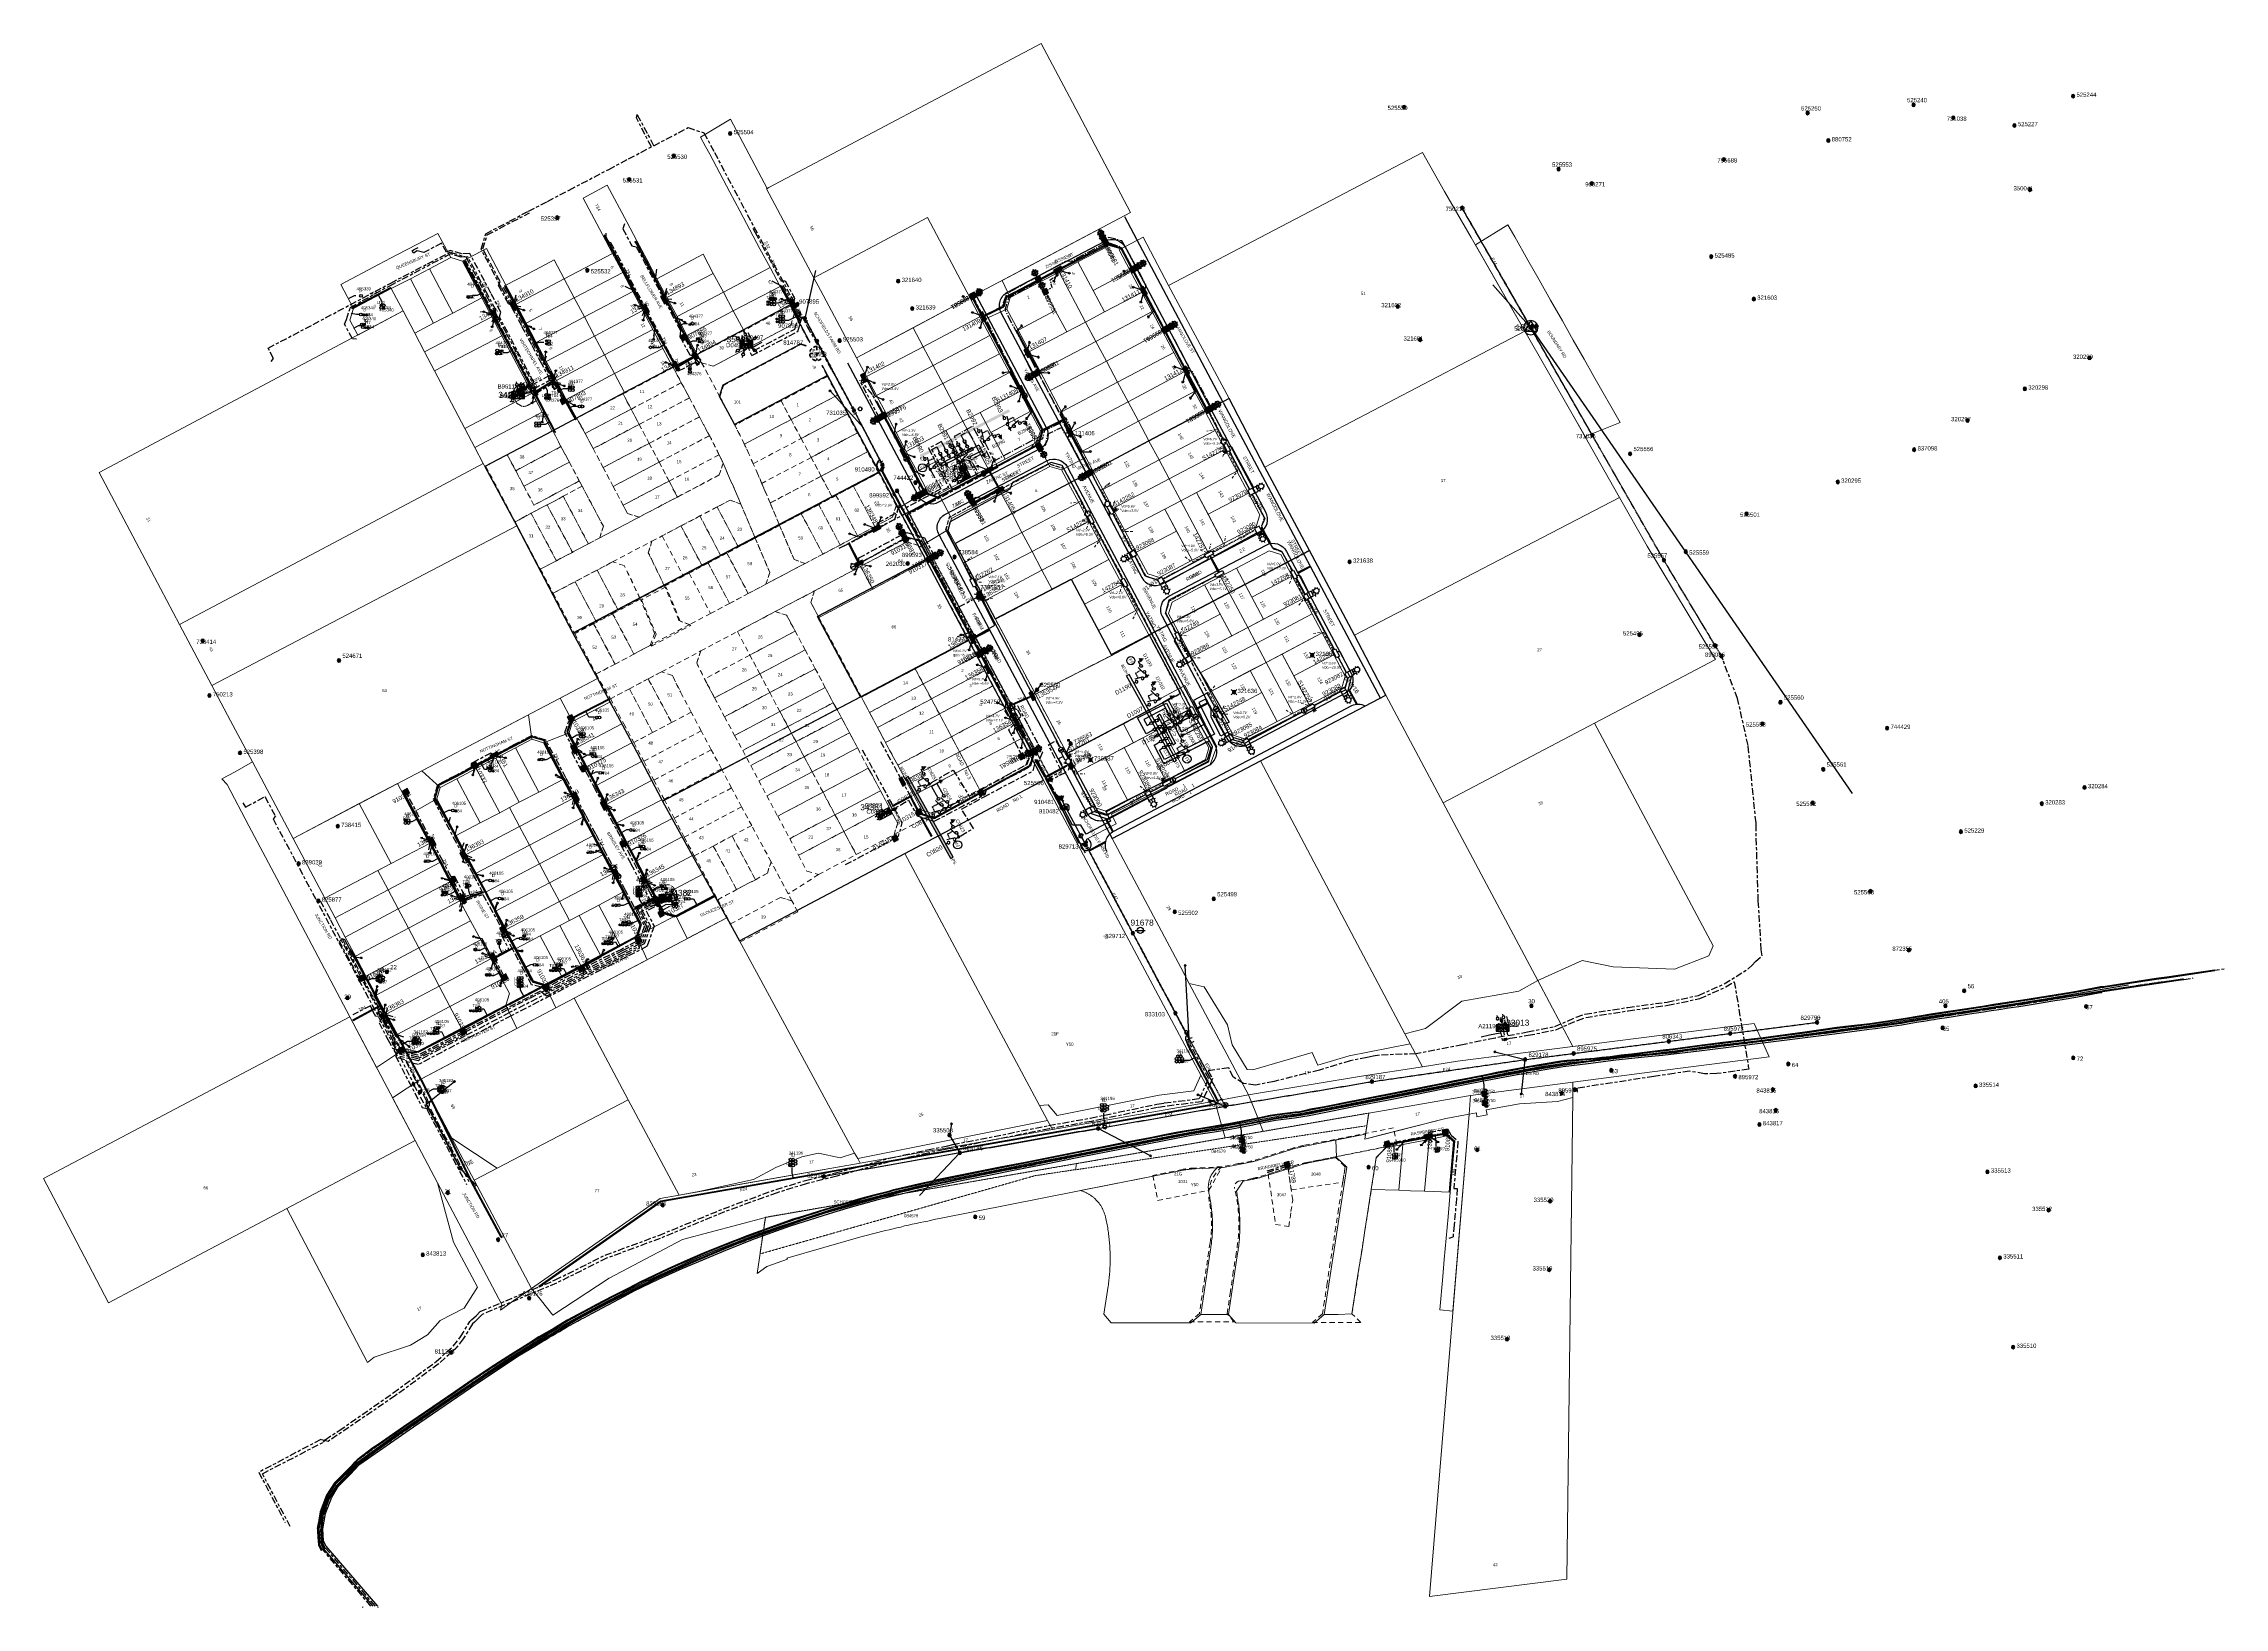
# Model space of a CAD drawing. Header units: metres. Extents: x 303173 to 305738, y 6269065 to 6269981.
# Drawn here: x 303173 to 304449, y 6269065 to 6269981 of the extents above; entities that cross this region are included whole.
import ezdxf
from ezdxf.enums import TextEntityAlignment as Align

# ---------------------------------------------------------------- set-up
doc = ezdxf.new("R2010")
doc.units = ezdxf.units.M
for name, pattern in [('A', [0]), ('Cable Exist OH', [1, 1, 0]), ('Cable Exist UG', [8.2, 4, -1.2, 1.8, -1.2]), ('CENTERX2', [4, 2.5, -0.5, 0.5, -0.5]), ('Dash', [5, 3, -2]), ('DASHED', [0.75, 0.5, -0.25]), ('HIDDEN', [0.375, 0.25, -0.125]), ('HIDDEN2', [0.1875, 0.125, -0.0625]), ('IE Trench LV', [6.5, 5, -1.5]), ('IECLAUG', [3, 2, -1]), ('IECLPROMCNT', [14.8, 10, -1.8, 1.2, -1.8]), ('IECLROU40', [4, 2.5, -1.5])]:
    doc.linetypes.add(name, pattern=pattern)
doc.layers.add('_User kerb', color=7, linetype='Continuous', transparency=0.4)
for name, color, linetype in [('_User Poles removed', 7, 'Continuous'), ('_User Removed1', 7, 'Continuous'), ('_User_HV_Exist', 7, 'Continuous'), ('_User_LV_Exist', 7, 'Continuous'), ('_User_service', 7, 'Continuous'), ('_User_SL_COLUMN', 7, 'Continuous'), ('Duct_SP_EXT', 7, 'Continuous'), ('Duct_SP_NEW', 7, 'Continuous'), ('Equip_HV_EXT', 7, 'Continuous'), ('Equip_HV_NEW', 7, 'Continuous'), ('Equip_LV_EXT', 7, 'Continuous'), ('Equip_LV_NEW', 7, 'Continuous'), ('Equip_SL_EXT', 7, 'Continuous'), ('Equip_SP_HV_EXT', 7, 'Continuous'), ('Equip_SP_HV_NEW', 7, 'Continuous'), ('Equip_SP_LV_EXT', 7, 'Continuous'), ('Equip_SP_LV_NEW', 7, 'Continuous'), ('Equip_SP_SL_EXT', 7, 'Continuous'), ('Equip_SP_SL_NEW', 7, 'Continuous'), ('Mains_HV_EXT', 7, 'Continuous'), ('Mains_HV_NEW_Hardwired', 7, 'Continuous'), ('Mains_HV_NEW_U72', 7, 'Continuous'), ('Mains_HV_NEW_U97', 7, 'Continuous'), ('Mains_LV_EXT', 7, 'Continuous'), ('Mains_LV_NEW_Hardwired', 7, 'Continuous'), ('Mains_LV_NEW_T84', 7, 'Continuous'), ('Mains_LV_SL_EXT', 7, 'Continuous'), ('Mains_SL_EXT', 7, 'Continuous'), ('Mains_SL_NEW_R6', 7, 'Continuous'), ('Mains_TR_EXT', 7, 'Continuous'), ('Notes', 7, 'Continuous'), ('Notes_HV_MISC', 7, 'Continuous'), ('Notes_LV_MISC', 7, 'Continuous'), ('Notes_SP_MISC', 7, 'Continuous'), ('OH_Details_SP_MISC', 7, 'Continuous'), ('Services_SP_EXT', 7, 'Continuous'), ('Sub_LV_EXT', 7, 'Continuous'), ('Sub_LV_NEW', 7, 'Continuous'), ('Sub_SP_EXT', 7, 'Continuous'), ('Sub_SP_NEW', 7, 'Continuous'), ('Sub_SP_TR_HV_LV_EXT', 7, 'Continuous'), ('SupportsOH_SP_MISC', 7, 'Continuous'), ('SupportsOH_SP_NEW', 7, 'Continuous'), ('SupportsOH_SP_TR_HV_LV_SL_EXT', 7, 'Continuous'), ('SupportsOH_SP_TR_HV_LV_SL_NEW', 7, 'Continuous'), ('SupportsUG_SP_LV_EXT', 7, 'Continuous'), ('SupportsUG_SP_LV_NEW', 7, 'Continuous'), ('SupportsUG_SP_LV_SL_EXT', 7, 'Continuous'), ('SupportsUG_SP_LV_SL_NEW', 7, 'Continuous'), ('Trench_SP_EXT', 7, 'Continuous'), ('Trench_SP_NEW', 7, 'Continuous'), ('UG_Details_SP_MISC', 7, 'Continuous')]:
    doc.layers.add(name, color=color, linetype=linetype)
for name, color, linetype, lineweight, transparency in [('Cadastre Developer_SP_EXT', 7, 'Continuous', 5, 0.7), ('Cadastre Land Parcels_SP_EXT', 7, 'Continuous', 5, 0.7), ('Cadastre Other Property_SP_EXT', 7, 'HIDDEN', 5, 0.7), ('Cadastre Roads_SP_EXT', 7, 'Continuous', 5, 0.7)]:
    doc.layers.add(name, color=color, linetype=linetype, lineweight=lineweight, transparency=transparency)
doc.layers.add('Cadastre Developer_SP_NEW', color=7, linetype='Continuous', lineweight=5)
doc.layers.add('Features_HIDE', color=7, linetype='Continuous', plot=False)
doc.layers.add('UNKNOWN_FEATURES', color=7, linetype='DASHED', plot=False)
doc.styles.add('ARIAL', font='arial.ttf', dxfattribs={"height": 2})
doc.styles.add('COLUMN_LABEL', font='arial.ttf')
doc.styles.add('HVSW_LABEL', font='arial.ttf')
doc.styles.add('iecARIAL', font='arial.ttf', dxfattribs={"height": 2})
doc.styles.add('iecISOCP', font='isocp.shx')
doc.styles.add('IESYMBOL1', font='isocp.shx')
doc.styles.add('LotNum', font='isocp.shx', dxfattribs={"height": 1.8})
doc.styles.add('PILLAR_LABEL', font='arial.ttf')
doc.styles.add('POLE_LABEL', font='arial.ttf')
doc.styles.add('SL_LABEL', font='arial.ttf')
doc.styles.add('SLCP_LABEL', font='arial.ttf', dxfattribs={"height": 3.5})
doc.styles.get("Standard").update_dxf_attribs({"font": 'arial.ttf'})
doc.styles.add('SWG_LABEL', font='arial.ttf')
doc.styles.add('SWITCH_LABEL', font='arial.ttf', dxfattribs={"height": 2.5})
doc.linetypes.add('Cable 4', pattern='A,5.25,-0.1,["o",Standard,S=2,R=0,X=1.2,Y=-0.7],-4', length=9.35)
doc.linetypes.add('Cable E UG', pattern='A,6,-0.5,["E",Standard,S=1.7,R=0,X=0.5,Y=-1],-2.9', length=9.4)
doc.linetypes.add('Cable New UG', pattern='A,7,-0.25,["x",Standard,S=2,R=0,X=0.2,Y=-0.8],-2.1', length=9.35)
doc.linetypes.add('Cable P UG', pattern='A,6,-0.5,["P",Standard,S=1.7,R=0,X=0.5,Y=-1],-2.9', length=9.4)
doc.linetypes.add('Cable Rem', pattern='A,6.5,-0.001,["X",Standard,S=2.5,R=0,X=0,Y=-1.27],-0.001', length=6.502)
doc.linetypes.add('IE Trench HV', pattern='A,7,-0.2,["/",Standard,S=3,R=0,X=0.6,Y=-1.4],-2.5', length=9.7)
doc.linetypes.add('IECLCABS2', pattern='A,7,-3,["//",Standard,S=1.5,R=0,X=-2.54,Y=-0.8],-0.001', length=10.001)
doc.linetypes.add('IECLCABX1', pattern='A,7,-0.25,["x",Standard,S=2,R=0,X=0.2,Y=-0.8],-2.1', length=9.35)

# ---------------------------------------------------------------- blocks, each defined once
blk = doc.blocks.new('SUB_POLE_EXT')
blk.add_wipeout([(0, 4.2), (0.4, 4.2), (0.8, 4.1), (1.2, 4), (1.6, 3.9), (2, 3.7), (2.3, 3.5), (2.7, 3.3), (3, 3), (3.3, 2.7), (3.5, 2.3), (3.8, 1.9), (3.9, 1.6), (4, 1.2), (4.2, 0.6), (4.2, 0), (4.2, -0.6), (4.1, -1.1), (3.9, -1.6), (3.6, -2.2), (3.2, -2.7), (3, -3), (2.7, -3.3), (2.4, -3.5), (2, -3.7), (1.6, -3.9), (1.3, -4), (0.8, -4.1), (0.4, -4.2), (0, -4.2), (-0.4, -4.2), (-0.8, -4.1), (-1.2, -4), (-1.6, -3.9), (-2, -3.7), (-2.4, -3.5), (-2.7, -3.3), (-3, -3), (-3.2, -2.7), (-3.5, -2.3), (-3.7, -2), (-3.9, -1.6), (-4, -1.2), (-4.2, -0.8), (-4.2, -0.1), (-4.2, 0.4), (-4.1, 0.8), (-4, 1.3), (-3.9, 1.6), (-3.7, 2), (-3.5, 2.4), (-3.3, 2.7), (-3, 3), (-2.7, 3.3), (-2.3, 3.5), (-2, 3.7), (-1.6, 3.9), (-1.2, 4), (-0.8, 4.2), (-0.4, 4.2)])
blk.add_line((2.2, 0.5), (2.2, 0.5, 0))
blk.add_lwpolyline([(-4.2, 0, 1), (4.2, 0, 1)], format="xyb", close=True)
blk.add_lwpolyline([(2.1, 0.5), (0, 4.2), (-3.7, -2.1), (3.7, -2.1)], close=True)
for tag, height, flags, p in [('STREET_CODE', 0.2, 9, (1.5, 0)), ('ASSET_NUM', 3.5, 8, (2, 2)), ('CONSTRUCTED_VOLTAGE', 0.2, 9, (1.5, -0.2)), ('NO_PHASES', 0.2, 9, (1.5, -0.4)), ('OPERATING_VOLTAGE', 0.2, 9, (1.5, -0.6)), ('OPERATED_BY', 0.2, 9, (1.5, -0.8)), ('MAINTAINED_BY', 0.2, 9, (1.5, -1)), ('ORIENTATION', 0.2, 9, (1.5, -1.2)), ('OWNED_BY', 0.2, 9, (1.5, -1.4)), ('SECONDARY_VOLTAGE', 0.2, 9, (1.5, -1.6)), ('STATE', 0.2, 9, (1.5, -1.8)), ('SUBSTATION_TYPE', 0.2, 9, (1.5, -2)), ('USAGE', 0.2, 9, (1.5, -2.2)), ('LEGEND', 0.2, 9, (1.5, -2.4)), ('LOCATION', 0.2, 9, (1.5, -2.6)), ('STREETNAME', 0.2, 9, (1.5, -2.8)), ('SUBURB', 0.2, 9, (1.5, -3)), ('NOTES', 0.2, 9, (1.5, -3.2)), ('Z', 0.2, 1, (1.5, -3.4))]:
    blk.add_attdef(tag, text='', height=height, dxfattribs=dict(flags=flags)).set_placement(p, align=Align.MIDDLE_LEFT)
blk = doc.blocks.new('SUB_PADMOUNT_EXT')
for points in [[(0, 0), (-3.84, 1.92), (-3.84, -1.92)], [(0, 0), (3.84, 1.92), (3.84, -1.92)]]:
    blk.add_hatch(color=256).paths.add_polyline_path(points)
for p, q in [((3.84, 1.92), (-3.84, -1.92)), ((-3.84, 1.92), (3.84, -1.92))]:
    blk.add_line(p, q)
blk.add_lwpolyline([(-3.84, -1.92), (3.84, -1.92), (3.84, 1.92), (-3.84, 1.92)], close=True)
for tag, height, flags, p in [('STREET_CODE', 0.2, 9, (1.5, 0)), ('ASSET_NUM', 3.5, 8, (2, 2)), ('CONSTRUCTED_VOLTAGE', 0.2, 9, (1.5, -0.2)), ('OPERATING_VOLTAGE', 0.2, 9, (1.5, -0.6)), ('ORIENTATION', 0.2, 9, (1.5, -0.8)), ('OWNED_BY', 0.2, 9, (1.5, -1)), ('OPERATED_BY', 0.2, 9, (1.5, -1.2)), ('SECONDARY_VOLTAGE', 0.2, 9, (1.5, -1.6)), ('STATE', 0.2, 9, (1.5, -1.8)), ('SUBSTATION_TYPE', 0.2, 9, (1.5, -2.2)), ('STREETNAME', 0.2, 9, (1.5, -3)), ('SUBURB', 0.2, 9, (1.5, -3.2)), ('Z', 0.2, 1, (1.5, -3.6)), ('NO_PHASES', 0.2, 9, (1.5, -0.4)), ('MAINTAINED_BY', 0.2, 9, (1.5, -1.4)), ('PARENT', 0.2, 9, (1.5, -2)), ('USAGE', 0.2, 9, (1.5, -2.4)), ('LEGEND', 0.2, 9, (1.5, -2.6)), ('LOCATION', 0.2, 9, (1.5, -2.8)), ('NOTES', 0.2, 9, (1.5, -3.4))]:
    blk.add_attdef(tag, text='', height=height, dxfattribs=dict(flags=flags)).set_placement(p, align=Align.MIDDLE_LEFT)
blk = doc.blocks.new('*U123')
for points in [[(0, 0), (-0.1, 4.3), (-3.5, 2.5)], [(0, 0), (3.5, -2.5), (0.1, -4.3)]]:
    blk.add_hatch(color=256).paths.add_polyline_path(points)
for p, q in [((3.5, -2.5), (-3.5, 2.5)), ((-0.1, 4.3), (0.1, -4.3))]:
    blk.add_line(p, q)
blk.add_lwpolyline([(-3.5, 2.5), (0.1, -4.3), (3.5, -2.5), (-0.1, 4.3)], close=True)
for tag, height, flags, p in [('STREET_CODE', 0.2, 9, (1.5, 0)), ('ASSET_NUM', 3.5, 8, (2, 2)), ('CONSTRUCTED_VOLTAGE', 0.2, 9, (1.5, -0.2)), ('NO_PHASES', 0.2, 9, (1.5, -0.4)), ('OPERATING_VOLTAGE', 0.2, 9, (1.5, -0.6)), ('ORIENTATION', 0.2, 9, (1.5, -0.8)), ('OWNED_BY', 0.2, 9, (1.5, -1)), ('OPERATED_BY', 0.2, 9, (1.5, -1.2)), ('MAINTAINED_BY', 0.2, 9, (1.5, -1.4)), ('SECONDARY_VOLTAGE', 0.2, 9, (1.5, -1.6)), ('STATE', 0.2, 9, (1.5, -1.8)), ('PARENT', 0.2, 9, (1.5, -2)), ('SUBSTATION_TYPE', 0.2, 9, (1.5, -2.2)), ('USAGE', 0.2, 9, (1.5, -2.4)), ('LEGEND', 0.2, 9, (1.5, -2.6)), ('LOCATION', 0.2, 9, (1.5, -2.8)), ('STREETNAME', 0.2, 9, (1.5, -3)), ('SUBURB', 0.2, 9, (1.5, -3.2)), ('NOTES', 0.2, 9, (1.5, -3.4)), ('Z', 0.2, 1, (1.5, -3.6))]:
    blk.add_attdef(tag, text='', height=height, dxfattribs=dict(flags=flags)).set_placement(p, align=Align.MIDDLE_LEFT)
blk = doc.blocks.new('*U127')
for points in [[(0, 0), (-4.3, -0.1), (-2.5, -3.5)], [(0, 0), (2.5, 3.5), (4.3, 0.1)]]:
    blk.add_hatch(color=256).paths.add_polyline_path(points)
for p, q in [((-4.3, -0.1), (4.3, 0.1)), ((2.5, 3.5), (-2.5, -3.5))]:
    blk.add_line(p, q)
blk.add_lwpolyline([(-2.5, -3.5), (4.3, 0.1), (2.5, 3.5), (-4.3, -0.1)], close=True)
for tag, height, flags, p in [('STREET_CODE', 0.2, 9, (1.5, 0)), ('ASSET_NUM', 3.5, 8, (2, 2)), ('CONSTRUCTED_VOLTAGE', 0.2, 9, (1.5, -0.2)), ('NO_PHASES', 0.2, 9, (1.5, -0.4)), ('OPERATING_VOLTAGE', 0.2, 9, (1.5, -0.6)), ('ORIENTATION', 0.2, 9, (1.5, -0.8)), ('OWNED_BY', 0.2, 9, (1.5, -1)), ('OPERATED_BY', 0.2, 9, (1.5, -1.2)), ('MAINTAINED_BY', 0.2, 9, (1.5, -1.4)), ('SECONDARY_VOLTAGE', 0.2, 9, (1.5, -1.6)), ('STATE', 0.2, 9, (1.5, -1.8)), ('PARENT', 0.2, 9, (1.5, -2)), ('SUBSTATION_TYPE', 0.2, 9, (1.5, -2.2)), ('USAGE', 0.2, 9, (1.5, -2.4)), ('LEGEND', 0.2, 9, (1.5, -2.6)), ('LOCATION', 0.2, 9, (1.5, -2.8)), ('STREETNAME', 0.2, 9, (1.5, -3)), ('SUBURB', 0.2, 9, (1.5, -3.2)), ('NOTES', 0.2, 9, (1.5, -3.4)), ('Z', 0.2, 1, (1.5, -3.6))]:
    blk.add_attdef(tag, text='', height=height, dxfattribs=dict(flags=flags)).set_placement(p, align=Align.MIDDLE_LEFT)
blk = doc.blocks.new('COLUMN_EXT')
blk.add_hatch(color=256).paths.add_polyline_path([(-1.5, 1.5), (-1.5, -1.5), (1.5, -1.5), (1.5, 1.5)])
blk.add_lwpolyline([(-1.5, -1.5), (1.5, -1.5), (1.5, 1.5), (-1.5, 1.5)], close=True)
for tag, height, style, flags, p in [('STRUCTURE_PLANT_NUMBER', 0.2, 'POLE_LABEL', 9, (1.8, 0)), ('ASSET_NUM', 2.5, 'COLUMN_LABEL', 8, (2, 2)), ('STREET_CODE', 0.2, 'COLUMN_LABEL', 9, (1.8, -0.2))]:
    blk.add_attdef(tag, text='', height=height, dxfattribs=dict(style=style, flags=flags)).set_placement(p, align=Align.MIDDLE_LEFT)
at = {"flags": 9}
for tag, p in [('COLUMN_TYPE', (1.8, -0.4)), ('OWNED_BY', (1.8, -0.6)), ('STATE', (1.8, -0.8)), ('USAGE', (1.8, -1)), ('LEGEND', (1.8, -1.2)), ('LOCATION', (1.8, -1.4)), ('STREETNAME', (1.8, -1.6)), ('SUBURB', (1.8, -1.8)), ('NOTES', (1.8, -2))]:
    blk.add_attdef(tag, text='', height=0.2, dxfattribs=at).set_placement(p, align=Align.MIDDLE_LEFT)
at = {"flags": 1}
blk.add_attdef('Z', (1.8, -2.4), '', height=0.2, dxfattribs=at)
blk = doc.blocks.new('PILLAR_EXT')
blk.add_hatch(color=256).paths.add_polyline_path([(-2.475, 0.99), (-2.475, -0.99), (2.475, -0.99), (2.475, 0.99)])
blk.add_lwpolyline([(-2.475, -0.99), (2.475, -0.99), (2.475, 0.99), (-2.475, 0.99)], close=True)
for tag, p, flags in [('OWNED_BY', (0, -0.2), 9), ('STATE', (0, -0.4), 9), ('SUPPORT_TYPE', (0, -0.6), 9), ('STREETNAME', (0, -1.8), 9), ('SUBURB', (0, -2), 1), ('USAGE', (0, -0.8), 9), ('LEGEND', (0, -1), 9), ('LOCATION', (0, -1.2), 9), ('NOTES', (0, -1.4), 9), ('PARENT', (0, -1.6), 9)]:
    blk.add_attdef(tag, p, '', height=0.2, dxfattribs=dict(flags=flags))
at = {"style": 'iecARIAL', "flags": 8}
blk.add_attdef('ASSET_NUM', (1.5, 3.5), '', height=2.5, dxfattribs=at)
blk = doc.blocks.new('*U134')
blk.add_hatch(color=256).paths.add_polyline_path([(-2.5, 1.1), (-2.5, -0.8), (2.5, -0.7), (2.4, 1.3)])
blk.add_lwpolyline([(-2.5, -0.8), (2.5, -0.7), (2.4, 1.3), (-2.5, 1.1)], close=True)
for tag, p, flags in [('OWNED_BY', (0, -0.2), 9), ('STATE', (0, -0.4), 9), ('SUPPORT_TYPE', (0, -0.6), 9), ('USAGE', (0, -0.8), 9), ('LEGEND', (0, -1), 9), ('LOCATION', (0, -1.2), 9), ('NOTES', (0, -1.4), 9), ('PARENT', (0, -1.6), 9), ('STREETNAME', (0, -1.8), 9), ('SUBURB', (0, -2), 1)]:
    blk.add_attdef(tag, p, '', height=0.2, dxfattribs=dict(flags=flags))
at = {"style": 'iecARIAL', "flags": 8}
blk.add_attdef('ASSET_NUM', (1.5, 3.5), '', height=2.5, dxfattribs=at)
blk = doc.blocks.new('DUCT_EXT')
blk.add_circle((0, 0.8), 0.8)
at = {"flags": 1}
blk.add_attdef('Z', (0, 0), '', height=0.2, dxfattribs=at)
at = {"flags": 9}
for tag, p in [('DUCT_CODE', (0, 0)), ('XSECT_TYPE', (0, -0.2)), ('FB_REFERENCE', (0, -0.4)), ('STATE', (0, -0.6)), ('NOTES', (0, -0.8))]:
    blk.add_attdef(tag, text='', height=0.2, dxfattribs=at).set_placement(p, align=Align.MIDDLE_LEFT)
blk = doc.blocks.new('LV_OH_LINKS_OPEN_EXT')
for p, q in [((-0.2, 5), (-0.2, 5.5)), ((-0.2, 3), (-0.2, 2.5)), ((0.2, 5), (0.2, 5.5)), ((0.2, 3), (0.2, 2.5))]:
    blk.add_line(p, q)
blk.add_lwpolyline([(0, 3, 1), (0, 5, 1)], format="xyb", close=True)
at = {"flags": 1}
blk.add_attdef('Z', (0, 0), '', height=0.2, dxfattribs=at)
at = {"flags": 9}
for tag, p in [('ACTUAL_STATUS', (0, 0)), ('CONSTRUCTED_VOLTAGE', (0, -0.2)), ('NO_PHASES', (0, -0.4)), ('OPERATING_VOLTAGE', (0, -0.6)), ('ORIENTATION', (0, -0.8)), ('OWNED_BY', (0, -1)), ('STATE', (0, -1.2)), ('SWITCH_TYPE', (0, -1.4)), ('USAGE', (0, -1.6)), ('LEGEND', (0, -1.8)), ('NOTES', (0, -2))]:
    blk.add_attdef(tag, text='', height=0.2, dxfattribs=at).set_placement(p, align=Align.MIDDLE_LEFT)
blk = doc.blocks.new('*U125')
for p, q in [((0.2, 2.8), (0.1, 2.3)), ((0.5, 4.7), (0.6, 5.2)), ((0.5, 2.7), (0.5, 2.2)), ((0.8, 4.7), (0.9, 5.2))]:
    blk.add_line(p, q)
blk.add_lwpolyline([(0.4, 2.7, 1), (0.7, 4.7, 1)], format="xyb", close=True)
at = {"flags": 1}
blk.add_attdef('Z', (0, 0), '', height=0.2, dxfattribs=at)
at = {"flags": 9}
for tag, p in [('ACTUAL_STATUS', (0, 0)), ('CONSTRUCTED_VOLTAGE', (0, -0.2)), ('NO_PHASES', (0, -0.4)), ('OPERATING_VOLTAGE', (0, -0.6)), ('ORIENTATION', (0, -0.8)), ('OWNED_BY', (0, -1)), ('STATE', (0, -1.2)), ('SWITCH_TYPE', (0, -1.4)), ('USAGE', (0, -1.6)), ('LEGEND', (0, -1.8)), ('NOTES', (0, -2))]:
    blk.add_attdef(tag, text='', height=0.2, dxfattribs=at).set_placement(p, align=Align.MIDDLE_LEFT)
blk = doc.blocks.new('LV_OH_LINKS_DISTFUSE_EXT')
for p, q in [((0, 0), (0.96, 0)), ((3.84, 0), (4.8, 0))]:
    blk.add_line(p, q)
blk.add_lwpolyline([(3.84, -1.2), (3.84, 1.2), (0.96, -1.2), (0.96, 1.2)], close=True)
at = {"flags": 9}
for tag, p in [('ACTUAL_STATUS', (0, 0)), ('CONSTRUCTED_VOLTAGE', (0, -0.2)), ('OPERATING_VOLTAGE', (0, -0.6)), ('ORIENTATION', (0, -0.8)), ('OWNED_BY', (0, -1)), ('STATE', (0, -1.2)), ('SWITCH_TYPE', (0, -1.4)), ('NO_PHASES', (0, -0.4)), ('USAGE', (0, -1.6)), ('NOTES', (0, -1.8))]:
    blk.add_attdef(tag, text='', height=0.2, dxfattribs=at).set_placement(p, align=Align.MIDDLE_LEFT)
at = {"flags": 1}
blk.add_attdef('Z', (0, 0), '', height=0.2, dxfattribs=at)
blk = doc.blocks.new('CCP_EXT')
blk.add_wipeout([(0, 0.6), (0.6, 0), (0, -0.6), (-0.6, 0)])
blk.add_lwpolyline([(-0.6, 0), (0, 0.6), (0.6, 0), (0, -0.6), (-0.6, 0)])
at = {"flags": 1}
blk.add_attdef('Z', (0, 0), '', height=0.2, dxfattribs=at)
at = {"flags": 9}
for tag, p in [('CCP_TYPE', (0, 0)), ('CONSTRUCTED_VOLTAGE', (0, -0.2)), ('NO_PHASES', (0, -0.4)), ('OPERATING_VOLTAGE', (0, -0.6)), ('ORIENTATION', (0, -0.8)), ('OWNED_BY', (0, -1)), ('USAGE', (0, -1.2)), ('LEGEND', (0, -1.4)), ('LIFE_SUPPORT', (0, -1.6)), ('STATE', (0, -1.8)), ('NOTES', (0, -2))]:
    blk.add_attdef(tag, text='', height=0.2, dxfattribs=at).set_placement(p, align=Align.MIDDLE_LEFT)
blk = doc.blocks.new('HV_STJ_EXT')
h = blk.add_hatch(color=256)
edge = h.paths.add_edge_path()
edge.add_ellipse((-0.6, 0.1), major_axis=(0.226, 0.226), ratio=1, start_angle=45, end_angle=135)
edge.add_line((-0.9, 0.1), (-0.9, -0.1))
edge.add_ellipse((-0.6, -0.1), major_axis=(0.226, 0.226), ratio=1, start_angle=135, end_angle=225)
edge.add_line((-0.6, -0.5), (0.6, -0.5))
edge.add_ellipse((0.6, -0.1), major_axis=(-0.226, 0.226), ratio=1, start_angle=135, end_angle=225)
edge.add_line((0.9, -0.1), (0.9, 0.1))
edge.add_ellipse((0.6, 0.1), major_axis=(-0.226, 0.226), ratio=1, start_angle=225, end_angle=315)
edge.add_line((0.6, 0.5), (-0.6, 0.5))
blk.add_lwpolyline([(-0.9, 0.1), (-0.9, -0.1, 0.414214), (-0.6, -0.5), (0.6, -0.5, 0.414214), (0.9, -0.1), (0.9, 0.1, 0.414214), (0.6, 0.5), (-0.6, 0.5, 0.414214)], format="xyb", close=True)
for tag, flags, p in [('ORIENTATION', 9, (1.5, 0)), ('USAGE', 9, (1.5, -0.2)), ('LEGEND', 9, (1.5, -0.4)), ('NOTES', 9, (1.5, -0.6)), ('Z', 1, (1.5, -0.8))]:
    blk.add_attdef(tag, text='', height=0.2, dxfattribs=dict(flags=flags)).set_placement(p, align=Align.MIDDLE_LEFT)
blk = doc.blocks.new('LV_UG_DFUSE_CLOSED_EXT')
for points in [[(1, 0), (0, 0)], [(5, -0.7), (2.2, 0.7)], [(5, 0.7), (2.2, -0.7)], [(6.2, 0), (7.2, 0)]]:
    blk.add_lwpolyline(points)
for centre in [(1.8, 0), (5.4, 0)]:
    blk.add_circle(centre, 0.8)
at = {"flags": 1}
blk.add_attdef('Z', (0, 0), '', height=0.2, dxfattribs=at)
at = {"flags": 9}
for tag, p in [('ACTUAL_STATUS', (0, 0)), ('CONSTRUCTED_VOLTAGE', (0, -0.2)), ('NO_PHASES', (0, -0.4)), ('OPERATING_VOLTAGE', (0, -0.6)), ('ORIENTATION', (0, -0.8)), ('STATE', (0, -1)), ('SWITCH_TYPE', (0, -1.2)), ('USAGE', (0, -1.4)), ('NOTES', (0, -1.6))]:
    blk.add_attdef(tag, text='', height=0.2, dxfattribs=at).set_placement(p, align=Align.MIDDLE_LEFT)
blk = doc.blocks.new('LV_UG_LINKS_CLOSED_EXT')
blk.add_wipeout([(-1.1, 1.1), (-1.2, 0.9), (-1.3, 0.8), (-1.4, 0.6), (-1.4, 0.4), (-1.5, 0.2), (-1.5, 0), (-1.5, -0.1), (-1.5, -0.3), (-1.4, -0.5), (-1.3, -0.7), (-1.2, -0.8), (-1.1, -1), (-1, -1.1), (-0.8, -1.2), (-0.7, -1.3), (-0.5, -1.4), (-0.3, -1.5), (-0.1, -1.5), (0, -1.5), (0.2, -1.5), (0.4, -1.4), (0.6, -1.4), (0.8, -1.3), (0.9, -1.2), (1.1, -1.1), (1.2, -0.9), (1.3, -0.8), (1.4, -0.6), (1.4, -0.4), (1.5, -0.2), (1.5, 0), (1.5, 0.1), (1.5, 0.3), (1.4, 0.5), (1.3, 0.7), (1.2, 0.8), (1.1, 1), (1, 1.1), (0.8, 1.2), (0.7, 1.3), (0.5, 1.4), (0.3, 1.5), (0.1, 1.5), (0, 1.5), (-0.2, 1.5), (-0.4, 1.4), (-0.6, 1.4), (-0.8, 1.3), (-0.9, 1.2)])
for p, q in [((-0.2, -1.5), (-0.2, 1.5)), ((0.2, -1.5), (0.2, 1.5))]:
    blk.add_line(p, q)
blk.add_circle((0, 0), 1.5)
at = {"flags": 1}
blk.add_attdef('Z', (0, 0), '', height=0.2, dxfattribs=at)
at = {"flags": 9}
for tag, p in [('ACTUAL_STATUS', (0, 0)), ('CONSTRUCTED_VOLTAGE', (0, -0.2)), ('NO_PHASES', (0, -0.4)), ('OPERATING_VOLTAGE', (0, -0.6)), ('ORIENTATION', (0, -0.8)), ('STATE', (0, -1)), ('SWITCH_TYPE', (0, -1.2)), ('USAGE', (0, -1.4)), ('NOTES', (0, -1.6))]:
    blk.add_attdef(tag, text='', height=0.2, dxfattribs=at).set_placement(p, align=Align.MIDDLE_LEFT)
blk = doc.blocks.new('LV_UG_LINKS_OPEN_EXT')
for p, q in [((-0.2, 1.5), (-0.2, 2.2)), ((0.2, 1.5), (0.2, 2.2)), ((-0.2, -1.5), (-0.2, -2.2)), ((0.2, -1.5), (0.2, -2.2))]:
    blk.add_line(p, q)
at = {"flags": 1}
blk.add_attdef('Z', (0, 0), '', height=0.2, dxfattribs=at)
at = {"flags": 9}
for tag, p in [('ACTUAL_STATUS', (0, 0)), ('CONSTRUCTED_VOLTAGE', (0, -0.2)), ('NO_PHASES', (0, -0.4)), ('OPERATING_VOLTAGE', (0, -0.6)), ('ORIENTATION', (0, -0.8)), ('STATE', (0, -1)), ('SWITCH_TYPE', (0, -1.2)), ('USAGE', (0, -1.4)), ('NOTES', (0, -1.6))]:
    blk.add_attdef(tag, text='', height=0.2, dxfattribs=at).set_placement(p, align=Align.MIDDLE_LEFT)
blk.add_wipeout([(-0.2, 1.5), (-0.4, 1.4), (-0.6, 1.4), (-0.8, 1.3), (-0.9, 1.2), (-1.1, 1), (-1.2, 0.9), (-1.3, 0.7), (-1.4, 0.6), (-1.4, 0.4), (-1.5, 0.2), (-1.5, 0), (-1.5, -0.2), (-1.5, -0.3), (-1.4, -0.5), (-1.3, -0.7), (-1.2, -0.9), (-1.1, -1), (-1, -1.1), (-0.8, -1.2), (-0.7, -1.3), (-0.5, -1.4), (-0.3, -1.5), (-0.1, -1.5), (0.1, -1.5), (0.2, -1.5), (0.4, -1.4), (0.6, -1.4), (0.8, -1.3), (0.9, -1.2), (1.1, -1), (1.2, -0.9), (1.3, -0.7), (1.4, -0.6), (1.4, -0.4), (1.5, -0.2), (1.5, 0), (1.5, 0.2), (1.5, 0.3), (1.4, 0.5), (1.3, 0.7), (1.2, 0.9), (1.1, 1), (1, 1.1), (0.8, 1.2), (0.7, 1.3), (0.5, 1.4), (0.3, 1.5), (0.1, 1.5), (-0.1, 1.5)])
blk.add_lwpolyline([(0, -1.5, 1), (0, 1.5, 1)], format="xyb", close=True)
blk = doc.blocks.new('*U121')
blk.add_line((-1.4, 4.2), (1.4, 9.5))
blk.add_circle((0, 6.9), 1.8)
at = {"flags": 1}
blk.add_attdef('Z', (0, 0), '', height=0.2, dxfattribs=at)
at = {"style": 'HVSW_LABEL'}
for tag, height, flags, p in [('ASSET_NUM', 3.5, 8, (2, 2)), ('STREET_CODE', 0.2, 9, (0, -0.2))]:
    blk.add_attdef(tag, text='', height=height, dxfattribs=dict(at, flags=flags)).set_placement(p, align=Align.MIDDLE_LEFT)
at = {"flags": 9}
for tag, p in [('ACTUAL_STATUS', (0, -0.4)), ('CONSTRUCTED_VOLTAGE', (0, -0.6)), ('NO_PHASES', (0, -0.8)), ('OPERATING_VOLTAGE', (0, -1)), ('ORIENTATION', (0, -1.2)), ('OWNED_BY', (0, -1.4)), ('STATE', (0, -1.6)), ('SWITCH_TYPE', (0, -1.8)), ('USAGE', (0, -2)), ('LEGEND', (0, -2.2)), ('LOCATION', (0, -2.4)), ('STREETNAME', (0, -2.6)), ('SUBURB', (0, -2.8)), ('NOTES', (0, -3))]:
    blk.add_attdef(tag, text='', height=0.2, dxfattribs=at).set_placement(p, align=Align.MIDDLE_LEFT)
blk = doc.blocks.new('SWG_HOLEC_SU_EXT')
blk.add_line((1.8, -2), (5.8, -2))
for points in [[(1, 0), (0, 0)], [(6.6, 0), (7.6, 0)]]:
    blk.add_lwpolyline(points)
for points in [[(1.8, -0.8, 1), (1.8, 0.8, 1)], [(5.8, -0.8, 1), (5.8, 0.8, 1)]]:
    blk.add_lwpolyline(points, format="xyb", close=True)
at = {"style": 'SWITCH_LABEL', "flags": 8}
blk.add_attdef('ASSET_NUM', text='', height=2.5, rotation=179.9544, dxfattribs=at).set_placement((-2.4, 0), align=Align.MIDDLE_LEFT)
at = {"flags": 1}
blk.add_attdef('Z', (0, 0), '', height=0.2, dxfattribs=at)
at = {"style": 'SWITCH_LABEL', "flags": 9}
blk.add_attdef('STREET_CODE', text='', height=0.2, dxfattribs=at).set_placement((0, -0.2), align=Align.MIDDLE_LEFT)
at = {"flags": 9}
for tag, p in [('ACTUAL_STATUS', (0, -0.4)), ('CONSTRUCTED_VOLTAGE', (0, -0.6)), ('NO_PHASES', (0, -0.8)), ('OPERATING_VOLTAGE', (0, -1)), ('ORIENTATION', (0, -1.2)), ('OWNED_BY', (0, -1.4)), ('PARENT', (0, -1.6)), ('STATE', (0, -1.8)), ('SWITCH_TYPE', (0, -2)), ('USAGE', (0, -2.2)), ('LOCATION', (0, -2.4)), ('STREETNAME', (0, -2.6)), ('SUBURB', (0, -2.8)), ('NOTES', (0, -3))]:
    blk.add_attdef(tag, text='', height=0.2, dxfattribs=at).set_placement(p, align=Align.MIDDLE_LEFT)
blk = doc.blocks.new('End Shackle_EXT')
blk.add_wipeout([(0, 0.3), (1.8, 0.3), (1.8, -0.3), (0, -0.3)])
blk.add_line((1.8, -1), (1.8, 1))
at = {"flags": 1}
blk.add_attdef('Z', (0, 0), '', height=0.2, dxfattribs=at)
at = {"flags": 9}
for tag, p in [('CONNECTOR_TYPE', (0, 0)), ('CONSTRUCTED_VOLTAGE', (0, -0.2)), ('NO_PHASES', (0, -0.4)), ('OPERATING_VOLTAGE', (0, -0.6)), ('ORIENTATION', (0, -0.8)), ('OWNED_BY', (0, -1)), ('STATE', (0, -1.2)), ('USAGE', (0, -1.4)), ('NOTES', (0, -1.6))]:
    blk.add_attdef(tag, text='', height=0.2, dxfattribs=at).set_placement(p, align=Align.MIDDLE_LEFT)
blk = doc.blocks.new('CABLE_LARGE_EXT')
h = blk.add_hatch(color=256)
edge = h.paths.add_edge_path()
edge.add_arc((0, 0.5), 0.55, 0, 360)
blk.add_circle((0, 0.5), 0.55)
at = {"flags": 1}
blk.add_attdef('Z', (0, 0), '', height=0.2, dxfattribs=at)
at = {"flags": 9}
for tag, p in [('COND_CODE', (0, 0)), ('FB_REFERENCE', (0, -0.2)), ('STATE', (0, -0.4)), ('XSECT_SIZE', (0, -0.6)), ('NOTES', (0, -0.8))]:
    blk.add_attdef(tag, text='', height=0.2, dxfattribs=at).set_placement(p, align=Align.MIDDLE_LEFT)
blk = doc.blocks.new('SLCP_ZELL_EXT')
blk.add_wipeout([(-0.2, 7.5), (-0.7, 7.5), (-1.2, 7.4), (-1.6, 7.3), (-2.1, 7.2), (-2.5, 7.1), (-3, 6.9), (-3.4, 6.7), (-3.8, 6.5), (-4.2, 6.2), (-4.6, 5.9), (-5, 5.6), (-5.3, 5.3), (-5.6, 5), (-5.9, 4.6), (-6.2, 4.2), (-6.5, 3.8), (-6.7, 3.4), (-6.9, 3), (-7.1, 2.5), (-7.2, 2.1), (-7.3, 1.6), (-7.4, 1.2), (-7.5, 0.7), (-7.5, 0.2), (-7.5, -0.2), (-7.5, -0.7), (-7.4, -1.2), (-7.3, -1.6), (-7.2, -2.1), (-7.1, -2.5), (-6.9, -3), (-6.7, -3.4), (-6.5, -3.8), (-6.2, -4.2), (-5.9, -4.6), (-5.6, -5), (-5.3, -5.3), (-5, -5.6), (-4.6, -5.9), (-4.2, -6.2), (-3.8, -6.5), (-3.4, -6.7), (-3, -6.9), (-2.5, -7.1), (-2.1, -7.2), (-1.6, -7.3), (-1.2, -7.4), (-0.7, -7.5), (-0.2, -7.5), (0.2, -7.5), (0.7, -7.5), (1.2, -7.4), (1.6, -7.3), (2.1, -7.2), (2.5, -7.1), (3, -6.9), (3.4, -6.7), (3.8, -6.5), (4.2, -6.2), (4.6, -5.9), (5, -5.6), (5.3, -5.3), (5.6, -5), (5.9, -4.6), (6.2, -4.2), (6.5, -3.8), (6.7, -3.4), (6.9, -3), (7.1, -2.5), (7.2, -2.1), (7.3, -1.6), (7.4, -1.2), (7.5, -0.7), (7.5, -0.2), (7.5, 0.2), (7.5, 0.7), (7.4, 1.2), (7.3, 1.6), (7.2, 2.1), (7.1, 2.5), (6.9, 3), (6.7, 3.4), (6.5, 3.8), (6.2, 4.2), (5.9, 4.6), (5.6, 5), (5.3, 5.3), (5, 5.6), (4.6, 5.9), (4.2, 6.2), (3.8, 6.5), (3.4, 6.7), (3, 6.9), (2.5, 7.1), (2.1, 7.2), (1.6, 7.3), (1.2, 7.4), (0.7, 7.5), (0.2, 7.5)])
at = {"linetype": 'Dash', "lineweight": 40, "ltscale": 0.7}
for p, q in [((-4.1, 0), (4.1, 0)), ((0, 4.1), (0, -4.1))]:
    blk.add_line(p, q, dxfattribs=at)
blk.add_circle((0, 0), 4.11, dxfattribs=at)
at = {"lineweight": 40, "style": 'IESYMBOL1'}
for s, p in [('P', (-1.6, 0)), ('Z', (1.7, 0)), ('60', (-1.6, -3.3))]:
    blk.add_text(s, height=2, dxfattribs=at).set_placement(p, align=Align.BOTTOM_CENTER)
at = {"flags": 1}
blk.add_attdef('Z', (0, 0), '', height=0.2, dxfattribs=at)
at = {"style": 'SLCP_LABEL'}
for tag, height, flags, p in [('ASSET_NUM', 2.5, 8, (2, 2)), ('STREET_CODE', 0.2, 9, (0, -0.2))]:
    blk.add_attdef(tag, text='', height=height, dxfattribs=dict(at, flags=flags)).set_placement(p, align=Align.MIDDLE_LEFT)
at = {"flags": 9}
for tag, p in [('CONSTRUCTED_VOLTAGE', (0, -0.4)), ('CONTROL_TYPE', (0, -0.6)), ('NO_PHASES', (0, -0.8)), ('OPERATING_VOLTAGE', (0, -1)), ('ORIENTATION', (0, -1.2)), ('OWNED_BY', (0, -1.4)), ('USAGE', (0, -1.6)), ('LOCATION', (0, -1.8)), ('STATE', (0, -2)), ('NOTES', (0, -2.2))]:
    blk.add_attdef(tag, text='', height=0.2, dxfattribs=at).set_placement(p, align=Align.MIDDLE_LEFT)
blk = doc.blocks.new('*U106')
blk.add_wipeout([(-1, -6.8), (-2.3, -5.8), (-2.9, -4.2), (-1.9, -2.9), (-0.3, -2.2), (1, -3.3), (1.5, -4.9), (0.5, -6.2)])
for p, q in [((0, 0), (-0.5, -3.1)), ((0, 0), (0, 0)), ((-2.2, -4.3), (-2.9, -4.2)), ((-2.3, -5.8), (-1.9, -5.5)), ((-1.9, -2.9), (-1.6, -3.4)), ((-0.9, -6.1), (-1, -6.8)), ((0.5, -6.2), (0.2, -5.8)), ((1, -3.3), (0.5, -3.7)), ((1.5, -4.9), (0.8, -4.8))]:
    blk.add_line(p, q)
blk.add_circle((-0.7, -4.6), 1.5)
for tag, p, flags in [('Z', (0, 0), 1), ('OPERATED_BY', (0, -9.6), 9)]:
    blk.add_attdef(tag, p, '', height=0.2, dxfattribs=dict(flags=flags))
at = {"style": 'SL_LABEL'}
for tag, height, flags, p in [('ASSET_NUM', 2.5, 8, (2, 2)), ('STREET_CODE', 0.2, 9, (0, -0.2))]:
    blk.add_attdef(tag, text='', height=height, dxfattribs=dict(at, flags=flags)).set_placement(p, align=Align.MIDDLE_LEFT)
for tag, height, flags, p in [('CONSTRUCTED_VOLTAGE', 0.2, 9, (0, -0.4)), ('CONTROL_TYPE', 0.2, 9, (0, -0.6)), ('LANTERN_PURPOSE', 0.2, 9, (0, -0.8)), ('LANTERN_TYPE', 0.2, 9, (0, -1)), ('NO_PHASES', 0.2, 9, (0, -1.2)), ('OPERATING_VOLTAGE', 0.2, 9, (0, -1.4)), ('ORIENTATION', 0.2, 9, (0, -1.6)), ('OWNED_BY', 0.2, 9, (0, -1.8)), ('STATE', 0.2, 9, (0, -2)), ('USAGE', 0.2, 9, (0, -2.2)), ('CEXIST', 0.2, 9, (0, -2.4)), ('CNEW', 0.2, 9, (0, -2.6)), ('CNUMBER', 0.2, 9, (0, -2.8)), ('CREMOVE', 0.2, 9, (0, -3)), ('CREPLACE', 0.2, 9, (0, -3.2)), ('LKINGHEIGHT', 0.2, 9, (0, -3.4)), ('LBRACKET', 0.2, 9, (0, -3.6)), ('LBRACKETVOCAB', 0.2, 9, (0, -3.8)), ('LCATEGORY', 0.2, 9, (0, -4)), ('LCHARGE1', 0.2, 9, (0, -4.2)), ('LCHARGE1PERCENT', 0.2, 9, (0, -4.4)), ('LCHARGE2', 0.2, 9, (0, -4.6)), ('LCHARGE2PERCENT', 0.2, 9, (0, -4.8)), ('LCHARGE3', 0.2, 9, (0, -5)), ('LCHARGE3PERCENT', 0.2, 9, (0, -5.2)), ('LEXIST', 0.2, 9, (0, -5.4)), ('LLAMP', 0.2, 9, (0, -5.6)), ('LLAMPVOCAB', 0.2, 9, (0, -5.8)), ('LMAST', 0.2, 9, (0, -6)), ('LMASTVOCAB', 0.2, 9, (0, -6.2)), ('LNEW', 0.2, 9, (0, -6.4)), ('LANTNUMBER', 0.2, 9, (0, -6.6)), ('LOUTREACH', 0.2, 9, (0, -7)), ('LOUTREACHVOCAB', 0.2, 9, (0, -7.2)), ('LRATECODE', 0.2, 9, (0, -7.4)), ('LREMOVE', 0.2, 9, (0, -7.6)), ('LREPLACE', 0.2, 9, (0, -7.8)), ('LTYPE', 0.2, 9, (0, -8)), ('LTYPEVOCAB', 0.2, 9, (0, -8.2)), ('LEGEND', 0.2, 9, (0, -8.4)), ('SUBURB', 0.2, 9, (0, -8.6)), ('STREETNAME', 0.2, 9, (0, -8.8)), ('LOCATION', 0.2, 9, (0, -9)), ('NOTES', 0.2, 9, (0, -9.2)), ('MAINTAINED_BY', 0.2, 9, (0, -9.9)), ('LNUMBER', 2.5, 8, (1.2, -2.8))]:
    blk.add_attdef(tag, text='', height=height, dxfattribs=dict(flags=flags)).set_placement(p, align=Align.MIDDLE_LEFT)
blk = doc.blocks.new('*U107')
blk.add_wipeout([(3.2, 1.9), (2.3, -3), (0.4, -2.6), (1.3, 2.3)])
at = {"lineweight": -3}
blk.add_lwpolyline([(3.2, 1.9), (2.3, -3), (0.4, -2.6), (1.3, 2.3)], close=True, dxfattribs=at)
for tag, height, flags, p in [('STREET_CODE', 0.2, 9, (1.5, 2)), ('OWNED_BY', 0.2, 9, (1.5, 1.8)), ('OPERATED_BY', 0.2, 9, (1.5, 1.6)), ('MAINTAINED_BY', 0.2, 9, (1.5, 1.4)), ('STATE', 0.2, 9, (1.5, 1.2)), ('SUPPORT_TYPE', 0.2, 9, (1.5, 1)), ('USAGE', 0.2, 9, (1.5, 0.8)), ('LEGEND', 0.2, 9, (1.5, 0.6)), ('PARENT', 0.2, 9, (1.5, 0.4)), ('SUBURB', 0.2, 9, (1.5, 0.2)), ('STREETNAME', 0.2, 9, (1.5, 0)), ('ASSET_NUM', 2.5, 8, (2, 4)), ('LOCATION', 0.2, 9, (1.5, -0.2)), ('NOTES', 0.2, 9, (1.5, -0.4)), ('Z', 0.2, 1, (1.5, -0.6))]:
    blk.add_attdef(tag, text='', height=height, dxfattribs=dict(flags=flags)).set_placement(p, align=Align.MIDDLE_LEFT)
blk = doc.blocks.new('COLUMN_NEW')
blk.add_wipeout([(-1.485, -1.485), (1.485, -1.485), (1.485, 1.485), (-1.485, 1.485)])
at = {"lineweight": -3}
blk.add_lwpolyline([(-1.485, -1.485), (1.485, -1.485), (1.485, 1.485), (-1.485, 1.485)], close=True, dxfattribs=at)
at = {"style": 'POLE_LABEL', "flags": 9}
blk.add_attdef('STRUCTURE_PLANT_NUMBER', text='', height=0.2, dxfattribs=at).set_placement((1.5, 0.242), align=Align.MIDDLE_LEFT)
for tag, height, flags, p in [('STREET_CODE', 0.2, 9, (1.5, 0)), ('ASSET_NUM', 2.5, 8, (2, 2)), ('Z', 0.2, 1, (1.5, -2.8)), ('OWNED_BY', 0.2, 9, (1.5, -0.4)), ('OPERATED_BY', 0.2, 9, (1.5, -0.6)), ('STATE', 0.2, 9, (1.5, -1)), ('SUBURB', 0.2, 9, (1.5, -1.8)), ('STREETNAME', 0.2, 9, (1.5, -2)), ('COLUMN_TYPE', 0.2, 9, (1.5, -0.2)), ('USAGE', 0.2, 9, (1.5, -1.2)), ('MAINTAINED_BY', 0.2, 9, (1.5, -0.8)), ('LEGEND', 0.2, 9, (1.5, -1.4)), ('PARENT', 0.2, 9, (1.5, -1.6)), ('LOCATION', 0.2, 9, (1.5, -2.2)), ('NOTES', 0.2, 9, (1.5, -2.4)), ('LABEL_ALIGNMENT', 0.2, 9, (1.5, -2.6))]:
    blk.add_attdef(tag, text='', height=height, dxfattribs=dict(flags=flags)).set_placement(p, align=Align.MIDDLE_LEFT)
blk = doc.blocks.new('*U115')
blk.add_wipeout([(3.4, 1.9), (2.5, -3), (0.5, -2.6), (1.5, 2.2)])
at = {"lineweight": -3}
blk.add_lwpolyline([(3.4, 1.9), (2.5, -3), (0.5, -2.6), (1.5, 2.2)], close=True, dxfattribs=at)
for tag, height, flags, p in [('STREET_CODE', 0.2, 9, (1.5, 2)), ('OWNED_BY', 0.2, 9, (1.5, 1.8)), ('OPERATED_BY', 0.2, 9, (1.5, 1.6)), ('MAINTAINED_BY', 0.2, 9, (1.5, 1.4)), ('STATE', 0.2, 9, (1.5, 1.2)), ('SUPPORT_TYPE', 0.2, 9, (1.5, 1)), ('USAGE', 0.2, 9, (1.5, 0.8)), ('LEGEND', 0.2, 9, (1.5, 0.6)), ('PARENT', 0.2, 9, (1.5, 0.4)), ('SUBURB', 0.2, 9, (1.5, 0.2)), ('STREETNAME', 0.2, 9, (1.5, 0)), ('ASSET_NUM', 2.5, 8, (2, 4)), ('LOCATION', 0.2, 9, (1.5, -0.2)), ('NOTES', 0.2, 9, (1.5, -0.4)), ('Z', 0.2, 1, (1.5, -0.6))]:
    blk.add_attdef(tag, text='', height=height, dxfattribs=dict(flags=flags)).set_placement(p, align=Align.MIDDLE_LEFT)
blk = doc.blocks.new('*U116')
blk.add_wipeout([(3.4, 1.8), (2.4, -3), (0.5, -2.6), (1.5, 2.2)])
at = {"lineweight": -3}
blk.add_lwpolyline([(3.4, 1.8), (2.4, -3), (0.5, -2.6), (1.5, 2.2)], close=True, dxfattribs=at)
for tag, height, flags, p in [('STREET_CODE', 0.2, 9, (1.5, 2)), ('OWNED_BY', 0.2, 9, (1.5, 1.8)), ('OPERATED_BY', 0.2, 9, (1.5, 1.6)), ('MAINTAINED_BY', 0.2, 9, (1.5, 1.4)), ('STATE', 0.2, 9, (1.5, 1.2)), ('SUPPORT_TYPE', 0.2, 9, (1.5, 1)), ('USAGE', 0.2, 9, (1.5, 0.8)), ('LEGEND', 0.2, 9, (1.5, 0.6)), ('PARENT', 0.2, 9, (1.5, 0.4)), ('SUBURB', 0.2, 9, (1.5, 0.2)), ('STREETNAME', 0.2, 9, (1.5, 0)), ('ASSET_NUM', 2.5, 8, (2, 4)), ('LOCATION', 0.2, 9, (1.5, -0.2)), ('NOTES', 0.2, 9, (1.5, -0.4)), ('Z', 0.2, 1, (1.5, -0.6))]:
    blk.add_attdef(tag, text='', height=height, dxfattribs=dict(flags=flags)).set_placement(p, align=Align.MIDDLE_LEFT)
blk = doc.blocks.new('*U110')
at = {"lineweight": 40}
for p, q in [((0, 0), (-0.3, -2.7)), ((1.7, -4.4), (-2.8, -3.9)), ((-2.2, -5.4), (-1.7, -5.1)), ((-1.8, -2.5), (-1.4, -3)), ((-0.2, -1.9), (-0.8, -6.4)), ((0.7, -5.8), (0.4, -5.3)), ((1.1, -2.9), (0.7, -3.2))]:
    blk.add_line(p, q, dxfattribs=at)
blk.add_circle((-0.5, -4.2), 1.5, dxfattribs=at)
at = {"style": 'iecARIAL', "flags": 8}
blk.add_attdef('ASSET_NUM', (1.5, 1.5), '', height=2.5, dxfattribs=at)
for tag, p, height, flags in [('CONSTRUCTED_VOLTAGE', (1, -0.7), 0.2, 9), ('CONTROL_TYPE', (1, -0.9), 0.2, 9), ('LANTERN_PURPOSE', (1, -1.1), 0.2, 9), ('LANTERN_TYPE', (1, -1.3), 0.2, 9), ('NO_PHASES', (1, -1.5), 0.2, 9), ('OPERATING_VOLTAGE', (1, -1.7), 0.2, 9), ('ORIENTATION', (1, -1.9), 0.2, 9), ('OWNED_BY', (1, -2.1), 0.2, 9), ('STATE', (1, -2.3), 0.2, 9), ('USAGE', (1, -2.5), 0.2, 9), ('CEXIST', (1, -2.7), 0.2, 9), ('CNEW', (1, -2.9), 0.2, 9), ('CNUMBER', (1, -3.1), 0.2, 9), ('CREMOVE', (1, -3.3), 0.2, 9), ('CREPLACE', (1, -3.5), 0.2, 9), ('LKINGHEIGHT', (1, -3.7), 0.2, 9), ('LBRACKET', (1, -3.9), 0.2, 9), ('LBRACKETVOCAB', (1, -4.1), 0.2, 9), ('LCATEGORY', (1, -4.3), 0.2, 9), ('LCHARGE1', (1, -4.5), 0.2, 9), ('LCHARGE1PERCENT', (1, -4.7), 0.2, 9), ('LCHARGE2', (1, -4.9), 0.2, 9), ('LCHARGE2PERCENT', (1, -5.1), 0.2, 9), ('LCHARGE3', (1, -5.3), 0.2, 9), ('LCHARGE3PERCENT', (1, -5.5), 0.2, 9), ('LEXIST', (1, -5.7), 0.2, 9), ('LLAMP', (1, -5.9), 0.2, 9), ('LLAMPVOCAB', (1, -6.1), 0.2, 9), ('LMAST', (1, -6.3), 0.2, 9), ('LMASTVOCAB', (1, -6.5), 0.2, 9), ('LNEW', (1, -6.7), 0.2, 9), ('LANTNUMBER', (1, -6.9), 0.2, 9), ('LOUTREACH', (1, -7.3), 0.2, 9), ('LOUTREACHVOCAB', (1, -7.5), 0.2, 9), ('LRATECODE', (1, -7.7), 0.2, 9), ('LREMOVE', (1, -7.9), 0.2, 9), ('LREPLACE', (1, -8.1), 0.2, 9), ('LTYPE', (1, -8.3), 0.2, 9), ('LTYPEVOCAB', (1, -8.5), 0.2, 9), ('LEGEND', (1, -8.7), 0.2, 9), ('LOCATION', (1, -8.9), 0.2, 9), ('NOTES', (1, -9.1), 0.2, 9), ('STREETNAME', (1, -9.3), 0.2, 9), ('SUBURB', (1, -9.5), 0.2, 1), ('LNUMBER', (2.2, -3.3), 2.5, 8)]:
    blk.add_attdef(tag, p, '', height=height, dxfattribs=dict(flags=flags))
blk = doc.blocks.new('*U108')
at = {"lineweight": 40}
for p, q in [((-1.3, 5.8), (3.1, 5)), ((-0.8, 4.2), (-0.3, 4.6)), ((-0.3, 7.1), (0.1, 6.7)), ((0, 0), (0.7, 4)), ((0.6, 3.2), (1.3, 7.6)), ((2.1, 3.7), (1.8, 4.2)), ((2.6, 6.6), (2.2, 6.3))]:
    blk.add_line(p, q, dxfattribs=at)
blk.add_circle((0.9, 5.4), 1.5, dxfattribs=at)
at = {"style": 'iecARIAL', "flags": 8}
blk.add_attdef('ASSET_NUM', (1.5, 1.5), '', height=2.5, dxfattribs=at)
for tag, p, height, flags in [('CONSTRUCTED_VOLTAGE', (1, -0.7), 0.2, 9), ('CONTROL_TYPE', (1, -0.9), 0.2, 9), ('LANTERN_PURPOSE', (1, -1.1), 0.2, 9), ('LANTERN_TYPE', (1, -1.3), 0.2, 9), ('NO_PHASES', (1, -1.5), 0.2, 9), ('OPERATING_VOLTAGE', (1, -1.7), 0.2, 9), ('ORIENTATION', (1, -1.9), 0.2, 9), ('OWNED_BY', (1, -2.1), 0.2, 9), ('STATE', (1, -2.3), 0.2, 9), ('USAGE', (1, -2.5), 0.2, 9), ('CEXIST', (1, -2.7), 0.2, 9), ('CNEW', (1, -2.9), 0.2, 9), ('CNUMBER', (1, -3.1), 0.2, 9), ('CREMOVE', (1, -3.3), 0.2, 9), ('CREPLACE', (1, -3.5), 0.2, 9), ('LKINGHEIGHT', (1, -3.7), 0.2, 9), ('LBRACKET', (1, -3.9), 0.2, 9), ('LBRACKETVOCAB', (1, -4.1), 0.2, 9), ('LCATEGORY', (1, -4.3), 0.2, 9), ('LCHARGE1', (1, -4.5), 0.2, 9), ('LCHARGE1PERCENT', (1, -4.7), 0.2, 9), ('LCHARGE2', (1, -4.9), 0.2, 9), ('LCHARGE2PERCENT', (1, -5.1), 0.2, 9), ('LCHARGE3', (1, -5.3), 0.2, 9), ('LCHARGE3PERCENT', (1, -5.5), 0.2, 9), ('LEXIST', (1, -5.7), 0.2, 9), ('LLAMP', (1, -5.9), 0.2, 9), ('LLAMPVOCAB', (1, -6.1), 0.2, 9), ('LMAST', (1, -6.3), 0.2, 9), ('LMASTVOCAB', (1, -6.5), 0.2, 9), ('LNEW', (1, -6.7), 0.2, 9), ('LANTNUMBER', (1, -6.9), 0.2, 9), ('LOUTREACH', (1, -7.3), 0.2, 9), ('LOUTREACHVOCAB', (1, -7.5), 0.2, 9), ('LRATECODE', (1, -7.7), 0.2, 9), ('LREMOVE', (1, -7.9), 0.2, 9), ('LREPLACE', (1, -8.1), 0.2, 9), ('LTYPE', (1, -8.3), 0.2, 9), ('LTYPEVOCAB', (1, -8.5), 0.2, 9), ('LEGEND', (1, -8.7), 0.2, 9), ('LOCATION', (1, -8.9), 0.2, 9), ('NOTES', (1, -9.1), 0.2, 9), ('STREETNAME', (1, -9.3), 0.2, 9), ('SUBURB', (1, -9.5), 0.2, 1), ('LNUMBER', (2.2, -3.3), 2.5, 8)]:
    blk.add_attdef(tag, p, '', height=height, dxfattribs=dict(flags=flags))
blk = doc.blocks.new('*U109')
blk.add_wipeout([(-3.4, -1.8), (-2.4, 3), (-0.5, 2.6), (-1.5, -2.2)])
at = {"lineweight": -3}
blk.add_lwpolyline([(-3.4, -1.8), (-2.4, 3), (-0.5, 2.6), (-1.5, -2.2)], close=True, dxfattribs=at)
for tag, height, flags, p in [('STREET_CODE', 0.2, 9, (1.5, 2)), ('OWNED_BY', 0.2, 9, (1.5, 1.8)), ('OPERATED_BY', 0.2, 9, (1.5, 1.6)), ('MAINTAINED_BY', 0.2, 9, (1.5, 1.4)), ('STATE', 0.2, 9, (1.5, 1.2)), ('SUPPORT_TYPE', 0.2, 9, (1.5, 1)), ('USAGE', 0.2, 9, (1.5, 0.8)), ('LEGEND', 0.2, 9, (1.5, 0.6)), ('PARENT', 0.2, 9, (1.5, 0.4)), ('SUBURB', 0.2, 9, (1.5, 0.2)), ('STREETNAME', 0.2, 9, (1.5, 0)), ('ASSET_NUM', 2.5, 8, (2, 4)), ('LOCATION', 0.2, 9, (1.5, -0.2)), ('NOTES', 0.2, 9, (1.5, -0.4)), ('Z', 0.2, 1, (1.5, -0.6))]:
    blk.add_attdef(tag, text='', height=height, dxfattribs=dict(flags=flags)).set_placement(p, align=Align.MIDDLE_LEFT)
blk = doc.blocks.new('*U111')
blk.add_wipeout([(-1.8, 3.4), (3, 2.5), (2.6, 0.5), (-2.2, 1.5)])
at = {"lineweight": -3}
blk.add_lwpolyline([(-1.8, 3.4), (3, 2.5), (2.6, 0.5), (-2.2, 1.5)], close=True, dxfattribs=at)
for tag, height, flags, p in [('STREET_CODE', 0.2, 9, (1.5, 2)), ('OWNED_BY', 0.2, 9, (1.5, 1.8)), ('OPERATED_BY', 0.2, 9, (1.5, 1.6)), ('MAINTAINED_BY', 0.2, 9, (1.5, 1.4)), ('STATE', 0.2, 9, (1.5, 1.2)), ('SUPPORT_TYPE', 0.2, 9, (1.5, 1)), ('USAGE', 0.2, 9, (1.5, 0.8)), ('LEGEND', 0.2, 9, (1.5, 0.6)), ('PARENT', 0.2, 9, (1.5, 0.4)), ('SUBURB', 0.2, 9, (1.5, 0.2)), ('STREETNAME', 0.2, 9, (1.5, 0)), ('ASSET_NUM', 2.5, 8, (2, 4)), ('LOCATION', 0.2, 9, (1.5, -0.2)), ('NOTES', 0.2, 9, (1.5, -0.4)), ('Z', 0.2, 1, (1.5, -0.6))]:
    blk.add_attdef(tag, text='', height=height, dxfattribs=dict(flags=flags)).set_placement(p, align=Align.MIDDLE_LEFT)
blk = doc.blocks.new('*U112')
blk.add_wipeout([(1.8, -3.4), (-3, -2.4), (-2.6, -0.5), (2.2, -1.5)])
at = {"lineweight": -3}
blk.add_lwpolyline([(1.8, -3.4), (-3, -2.4), (-2.6, -0.5), (2.2, -1.5)], close=True, dxfattribs=at)
for tag, height, flags, p in [('STREET_CODE', 0.2, 9, (1.5, 2)), ('OWNED_BY', 0.2, 9, (1.5, 1.8)), ('OPERATED_BY', 0.2, 9, (1.5, 1.6)), ('MAINTAINED_BY', 0.2, 9, (1.5, 1.4)), ('STATE', 0.2, 9, (1.5, 1.2)), ('SUPPORT_TYPE', 0.2, 9, (1.5, 1)), ('USAGE', 0.2, 9, (1.5, 0.8)), ('LEGEND', 0.2, 9, (1.5, 0.6)), ('PARENT', 0.2, 9, (1.5, 0.4)), ('SUBURB', 0.2, 9, (1.5, 0.2)), ('STREETNAME', 0.2, 9, (1.5, 0)), ('ASSET_NUM', 2.5, 8, (2, 4)), ('LOCATION', 0.2, 9, (1.5, -0.2)), ('NOTES', 0.2, 9, (1.5, -0.4)), ('Z', 0.2, 1, (1.5, -0.6))]:
    blk.add_attdef(tag, text='', height=height, dxfattribs=dict(flags=flags)).set_placement(p, align=Align.MIDDLE_LEFT)
blk = doc.blocks.new('*U113')
blk.add_wipeout([(-1.8, 3.4), (3, 2.5), (2.6, 0.5), (-2.2, 1.5)])
at = {"lineweight": -3}
blk.add_lwpolyline([(-1.8, 3.4), (3, 2.5), (2.6, 0.5), (-2.2, 1.5)], close=True, dxfattribs=at)
for tag, height, flags, p in [('STREET_CODE', 0.2, 9, (1.5, 2)), ('OWNED_BY', 0.2, 9, (1.5, 1.8)), ('OPERATED_BY', 0.2, 9, (1.5, 1.6)), ('MAINTAINED_BY', 0.2, 9, (1.5, 1.4)), ('STATE', 0.2, 9, (1.5, 1.2)), ('SUPPORT_TYPE', 0.2, 9, (1.5, 1)), ('USAGE', 0.2, 9, (1.5, 0.8)), ('LEGEND', 0.2, 9, (1.5, 0.6)), ('PARENT', 0.2, 9, (1.5, 0.4)), ('SUBURB', 0.2, 9, (1.5, 0.2)), ('STREETNAME', 0.2, 9, (1.5, 0)), ('ASSET_NUM', 2.5, 8, (2, 4)), ('LOCATION', 0.2, 9, (1.5, -0.2)), ('NOTES', 0.2, 9, (1.5, -0.4)), ('Z', 0.2, 1, (1.5, -0.6))]:
    blk.add_attdef(tag, text='', height=height, dxfattribs=dict(flags=flags)).set_placement(p, align=Align.MIDDLE_LEFT)
blk = doc.blocks.new('*U157')
blk.add_wipeout([(-0.7, -6.6), (-2.1, -5.6), (-2.7, -4.1), (-1.8, -2.7), (-0.2, -2), (1.1, -3), (1.8, -4.6), (0.8, -5.9)])
for p, q in [((0, 0), (-0.3, -2.8)), ((0, 0), (0, 0)), ((-2, -4.2), (-2.7, -4.1)), ((-2.1, -5.6), (-1.6, -5.3)), ((-1.8, -2.7), (-1.4, -3.2)), ((-0.6, -5.8), (-0.7, -6.6)), ((0.8, -5.9), (0.5, -5.5)), ((1.1, -3), (0.7, -3.4)), ((1.8, -4.6), (1, -4.5))]:
    blk.add_line(p, q)
blk.add_circle((-0.5, -4.3), 1.5)
for tag, p, flags in [('Z', (0, 0), 1), ('OPERATED_BY', (0, -9.6), 9)]:
    blk.add_attdef(tag, p, '', height=0.2, dxfattribs=dict(flags=flags))
at = {"style": 'SL_LABEL'}
for tag, height, flags, p in [('ASSET_NUM', 2.5, 8, (2, 2)), ('STREET_CODE', 0.2, 9, (0, -0.2))]:
    blk.add_attdef(tag, text='', height=height, dxfattribs=dict(at, flags=flags)).set_placement(p, align=Align.MIDDLE_LEFT)
for tag, height, flags, p in [('CONSTRUCTED_VOLTAGE', 0.2, 9, (0, -0.4)), ('CONTROL_TYPE', 0.2, 9, (0, -0.6)), ('LANTERN_PURPOSE', 0.2, 9, (0, -0.8)), ('LANTERN_TYPE', 0.2, 9, (0, -1)), ('NO_PHASES', 0.2, 9, (0, -1.2)), ('OPERATING_VOLTAGE', 0.2, 9, (0, -1.4)), ('ORIENTATION', 0.2, 9, (0, -1.6)), ('OWNED_BY', 0.2, 9, (0, -1.8)), ('STATE', 0.2, 9, (0, -2)), ('USAGE', 0.2, 9, (0, -2.2)), ('CEXIST', 0.2, 9, (0, -2.4)), ('CNEW', 0.2, 9, (0, -2.6)), ('CNUMBER', 0.2, 9, (0, -2.8)), ('CREMOVE', 0.2, 9, (0, -3)), ('CREPLACE', 0.2, 9, (0, -3.2)), ('LKINGHEIGHT', 0.2, 9, (0, -3.4)), ('LBRACKET', 0.2, 9, (0, -3.6)), ('LBRACKETVOCAB', 0.2, 9, (0, -3.8)), ('LCATEGORY', 0.2, 9, (0, -4)), ('LCHARGE1', 0.2, 9, (0, -4.2)), ('LCHARGE1PERCENT', 0.2, 9, (0, -4.4)), ('LCHARGE2', 0.2, 9, (0, -4.6)), ('LCHARGE2PERCENT', 0.2, 9, (0, -4.8)), ('LCHARGE3', 0.2, 9, (0, -5)), ('LCHARGE3PERCENT', 0.2, 9, (0, -5.2)), ('LEXIST', 0.2, 9, (0, -5.4)), ('LLAMP', 0.2, 9, (0, -5.6)), ('LLAMPVOCAB', 0.2, 9, (0, -5.8)), ('LMAST', 0.2, 9, (0, -6)), ('LMASTVOCAB', 0.2, 9, (0, -6.2)), ('LNEW', 0.2, 9, (0, -6.4)), ('LANTNUMBER', 0.2, 9, (0, -6.6)), ('LOUTREACH', 0.2, 9, (0, -7)), ('LOUTREACHVOCAB', 0.2, 9, (0, -7.2)), ('LRATECODE', 0.2, 9, (0, -7.4)), ('LREMOVE', 0.2, 9, (0, -7.6)), ('LREPLACE', 0.2, 9, (0, -7.8)), ('LTYPE', 0.2, 9, (0, -8)), ('LTYPEVOCAB', 0.2, 9, (0, -8.2)), ('LEGEND', 0.2, 9, (0, -8.4)), ('SUBURB', 0.2, 9, (0, -8.6)), ('STREETNAME', 0.2, 9, (0, -8.8)), ('LOCATION', 0.2, 9, (0, -9)), ('NOTES', 0.2, 9, (0, -9.2)), ('MAINTAINED_BY', 0.2, 9, (0, -9.9)), ('LNUMBER', 2.5, 8, (1.2, -2.8))]:
    blk.add_attdef(tag, text='', height=height, dxfattribs=dict(flags=flags)).set_placement(p, align=Align.MIDDLE_LEFT)
blk = doc.blocks.new('*U114')
blk.add_wipeout([(3.4, 1.8), (2.4, -3), (0.5, -2.6), (1.5, 2.2)])
at = {"lineweight": -3}
blk.add_lwpolyline([(3.4, 1.8), (2.4, -3), (0.5, -2.6), (1.5, 2.2)], close=True, dxfattribs=at)
for tag, height, flags, p in [('STREET_CODE', 0.2, 9, (1.5, 2)), ('OWNED_BY', 0.2, 9, (1.5, 1.8)), ('OPERATED_BY', 0.2, 9, (1.5, 1.6)), ('MAINTAINED_BY', 0.2, 9, (1.5, 1.4)), ('STATE', 0.2, 9, (1.5, 1.2)), ('SUPPORT_TYPE', 0.2, 9, (1.5, 1)), ('USAGE', 0.2, 9, (1.5, 0.8)), ('LEGEND', 0.2, 9, (1.5, 0.6)), ('PARENT', 0.2, 9, (1.5, 0.4)), ('SUBURB', 0.2, 9, (1.5, 0.2)), ('STREETNAME', 0.2, 9, (1.5, 0)), ('ASSET_NUM', 2.5, 8, (2, 4)), ('LOCATION', 0.2, 9, (1.5, -0.2)), ('NOTES', 0.2, 9, (1.5, -0.4)), ('Z', 0.2, 1, (1.5, -0.6))]:
    blk.add_attdef(tag, text='', height=height, dxfattribs=dict(flags=flags)).set_placement(p, align=Align.MIDDLE_LEFT)
blk = doc.blocks.new('*U120')
blk.add_hatch(color=256).paths.add_polyline_path([(2.7, 0.5), (1.5, 2.1), (-2.5, -0.8), (-1.3, -2.4)])
blk.add_lwpolyline([(1.5, 2.1), (-2.5, -0.8), (-1.3, -2.4), (2.7, 0.5)], close=True)
for tag, p, flags in [('OWNED_BY', (0, -0.2), 9), ('STATE', (0, -0.4), 9), ('SUPPORT_TYPE', (0, -0.6), 9), ('USAGE', (0, -0.8), 9), ('LEGEND', (0, -1), 9), ('LOCATION', (0, -1.2), 9), ('NOTES', (0, -1.4), 9), ('PARENT', (0, -1.6), 9), ('STREETNAME', (0, -1.8), 9), ('SUBURB', (0, -2), 1)]:
    blk.add_attdef(tag, p, '', height=0.2, dxfattribs=dict(flags=flags))
at = {"style": 'iecARIAL', "flags": 8}
blk.add_attdef('ASSET_NUM', (1.5, 3.5), '', height=2.5, dxfattribs=at)
blk = doc.blocks.new('*U117')
blk.add_hatch(color=256).paths.add_polyline_path([(0.9, 3.8), (-0.6, 2.6), (2.3, -1.4), (3.9, -0.2)])
blk.add_lwpolyline([(-0.6, 2.6), (2.3, -1.4), (3.9, -0.2), (0.9, 3.8)], close=True)
for tag, p, flags in [('OWNED_BY', (0, -0.2), 9), ('STATE', (0, -0.4), 9), ('SUPPORT_TYPE', (0, -0.6), 9), ('USAGE', (0, -0.8), 9), ('LEGEND', (0, -1), 9), ('LOCATION', (0, -1.2), 9), ('NOTES', (0, -1.4), 9), ('PARENT', (0, -1.6), 9), ('STREETNAME', (0, -1.8), 9), ('SUBURB', (0, -2), 1)]:
    blk.add_attdef(tag, p, '', height=0.2, dxfattribs=dict(flags=flags))
at = {"style": 'iecARIAL', "flags": 8}
blk.add_attdef('ASSET_NUM', (1.5, 3.5), '', height=2.5, dxfattribs=at)
blk = doc.blocks.new('*U119')
at = {"lineweight": 40}
for p, q in [((0, 0), (-0.5, -2.6)), ((1.4, -4.5), (-3, -3.7)), ((-2.5, -5.3), (-2, -5)), ((-1.9, -2.4), (-1.6, -2.9)), ((-0.4, -1.9), (-1.2, -6.3)), ((0.4, -5.8), (0.1, -5.4)), ((0.9, -3), (0.5, -3.3))]:
    blk.add_line(p, q, dxfattribs=at)
blk.add_circle((-0.8, -4.1), 1.5, dxfattribs=at)
at = {"style": 'iecARIAL', "flags": 8}
blk.add_attdef('ASSET_NUM', (1.5, 1.5), '', height=2.5, dxfattribs=at)
for tag, p, height, flags in [('CONSTRUCTED_VOLTAGE', (1, -0.7), 0.2, 9), ('CONTROL_TYPE', (1, -0.9), 0.2, 9), ('LANTERN_PURPOSE', (1, -1.1), 0.2, 9), ('LANTERN_TYPE', (1, -1.3), 0.2, 9), ('NO_PHASES', (1, -1.5), 0.2, 9), ('OPERATING_VOLTAGE', (1, -1.7), 0.2, 9), ('ORIENTATION', (1, -1.9), 0.2, 9), ('OWNED_BY', (1, -2.1), 0.2, 9), ('STATE', (1, -2.3), 0.2, 9), ('USAGE', (1, -2.5), 0.2, 9), ('CEXIST', (1, -2.7), 0.2, 9), ('CNEW', (1, -2.9), 0.2, 9), ('CNUMBER', (1, -3.1), 0.2, 9), ('CREMOVE', (1, -3.3), 0.2, 9), ('CREPLACE', (1, -3.5), 0.2, 9), ('LKINGHEIGHT', (1, -3.7), 0.2, 9), ('LBRACKET', (1, -3.9), 0.2, 9), ('LBRACKETVOCAB', (1, -4.1), 0.2, 9), ('LCATEGORY', (1, -4.3), 0.2, 9), ('LCHARGE1', (1, -4.5), 0.2, 9), ('LCHARGE1PERCENT', (1, -4.7), 0.2, 9), ('LCHARGE2', (1, -4.9), 0.2, 9), ('LCHARGE2PERCENT', (1, -5.1), 0.2, 9), ('LCHARGE3', (1, -5.3), 0.2, 9), ('LCHARGE3PERCENT', (1, -5.5), 0.2, 9), ('LEXIST', (1, -5.7), 0.2, 9), ('LLAMP', (1, -5.9), 0.2, 9), ('LLAMPVOCAB', (1, -6.1), 0.2, 9), ('LMAST', (1, -6.3), 0.2, 9), ('LMASTVOCAB', (1, -6.5), 0.2, 9), ('LNEW', (1, -6.7), 0.2, 9), ('LANTNUMBER', (1, -6.9), 0.2, 9), ('LOUTREACH', (1, -7.3), 0.2, 9), ('LOUTREACHVOCAB', (1, -7.5), 0.2, 9), ('LRATECODE', (1, -7.7), 0.2, 9), ('LREMOVE', (1, -7.9), 0.2, 9), ('LREPLACE', (1, -8.1), 0.2, 9), ('LTYPE', (1, -8.3), 0.2, 9), ('LTYPEVOCAB', (1, -8.5), 0.2, 9), ('LEGEND', (1, -8.7), 0.2, 9), ('LOCATION', (1, -8.9), 0.2, 9), ('NOTES', (1, -9.1), 0.2, 9), ('STREETNAME', (1, -9.3), 0.2, 9), ('SUBURB', (1, -9.5), 0.2, 1), ('LNUMBER', (2.2, -3.3), 2.5, 8)]:
    blk.add_attdef(tag, p, '', height=height, dxfattribs=dict(flags=flags))
blk = doc.blocks.new('*U118')
blk.add_hatch(color=256).paths.add_polyline_path([(-1, -3.8), (0.6, -2.6), (-2.3, 1.4), (-3.9, 0.3)])
blk.add_lwpolyline([(0.6, -2.6), (-2.3, 1.4), (-3.9, 0.3), (-1, -3.8)], close=True)
for tag, p, flags in [('OWNED_BY', (0, -0.2), 9), ('STATE', (0, -0.4), 9), ('SUPPORT_TYPE', (0, -0.6), 9), ('USAGE', (0, -0.8), 9), ('LEGEND', (0, -1), 9), ('LOCATION', (0, -1.2), 9), ('NOTES', (0, -1.4), 9), ('PARENT', (0, -1.6), 9), ('STREETNAME', (0, -1.8), 9), ('SUBURB', (0, -2), 1)]:
    blk.add_attdef(tag, p, '', height=0.2, dxfattribs=dict(flags=flags))
at = {"style": 'iecARIAL', "flags": 8}
blk.add_attdef('ASSET_NUM', (1.5, 3.5), '', height=2.5, dxfattribs=at)
blk = doc.blocks.new('*U124')
for p, q in [((2.1, 6.2), (1, 3.4)), ((2.6, 6), (1.5, 3.2))]:
    blk.add_line(p, q)
blk.add_lwpolyline([(1.3, 3.3, 1), (2.3, 6.1, 1)], format="xyb", close=True)
for tag, flags, p in [('ACTUAL_STATUS', 9, (1.5, 0)), ('CONSTRUCTED_VOLTAGE', 9, (1.5, -0.2)), ('NO_PHASES', 9, (1.5, -0.4)), ('OPERATING_VOLTAGE', 9, (1.5, -0.6)), ('ORIENTATION', 9, (1.5, -0.8)), ('OWNED_BY', 9, (1.5, -1)), ('OPERATED_BY', 9, (1.5, -1.2)), ('MAINTAINED_BY', 9, (1.5, -1.4)), ('STATE', 9, (1.5, -1.6)), ('SWITCH_TYPE', 9, (1.5, -1.8)), ('USAGE', 9, (1.5, -2)), ('NOTES', 9, (1.5, -2.2)), ('Z', 1, (1.5, -2.4))]:
    blk.add_attdef(tag, text='', height=0.2, dxfattribs=dict(flags=flags)).set_placement(p, align=Align.MIDDLE_LEFT)
blk = doc.blocks.new('SWG_SIE_TRF_NOES_NEW')
for p, q in [((7, 0.8), (2.8, 1.9)), ((14.7, 0), (20.5, 0))]:
    blk.add_line(p, q)
for points in [[(2.2, 0), (1.2, 0)], [(19.5, -0.8), (20.5, 0), (19.5, 0.7)], [(7.8, 0), (9.5, 0)]]:
    blk.add_lwpolyline(points)
for points in [[(3, -0.8, 1), (3, 0.8, 1)], [(7, -0.8, 1), (7, 0.8, 1)]]:
    blk.add_lwpolyline(points, format="xyb", close=True)
at = {"linetype": 'DASHED'}
blk.add_lwpolyline([(4.9, 1.4), (4.9, 4.6), (12.6, 4.6)], dxfattribs=at)
at = {"flags": 1}
blk.add_attdef('Z', (0, 0), '', height=0.2, dxfattribs=at)
at = {"style": 'SWITCH_LABEL', "flags": 9}
blk.add_attdef('STREET_CODE', text='', height=0.2, dxfattribs=at).set_placement((0, -0.2), align=Align.MIDDLE_LEFT)
at = {"flags": 9}
for tag, p in [('ORIENTATION', (0, -0.4)), ('PARENT', (0, -0.6)), ('USAGE', (0, -0.8)), ('SUBURB', (0, -1)), ('STREETNAME', (0, -1.2)), ('LOCATION', (0, -1.4)), ('NOTES', (0, -1.6)), ('OWNED_BY', (0, -1.9)), ('OPERATED_BY', (0, -2.1)), ('MAINTAINED_BY', (0, -2.3))]:
    blk.add_attdef(tag, text='', height=0.2, dxfattribs=at).set_placement(p, align=Align.MIDDLE_LEFT)
blk = doc.blocks.new('SWG_FUSE_NEW')
for points in [[(1.2, 0.7), (4, -0.7)], [(1.2, -0.7), (4, 0.7)]]:
    blk.add_lwpolyline(points)
for centre in [(0.8, 0), (4.4, 0)]:
    blk.add_circle(centre, 0.8)
blk = doc.blocks.new('SWG_SIE_TRF_NEW')
at = {"linetype": 'CENTERX2'}
blk.add_blockref('SWG_SIE_TRF_NOES_NEW', (0, 0), dxfattribs=at)
at = {"linetype": 'CENTERX2', "rotation": 180}
blk.add_blockref('SWG_FUSE_NEW', (14.7, 0), dxfattribs=at)
at = {"style": 'IESYMBOL1'}
blk.add_text('TRF', height=2.5, rotation=89.9826, dxfattribs=at).set_placement((22.5, -0.1), align=Align.MIDDLE_CENTER)
blk = doc.blocks.new('FAULT_INDIC_SE')
blk.add_circle((0, 0), 2.4)
at = {"insert": (-1.2, 1), "char_height": 2, "width": 2.704, "attachment_point": 1, "style": 'iecISOCP'}
blk.add_mtext('FR', dxfattribs=at)
blk = doc.blocks.new('SWG_SIE_SU_NEW')
blk.add_line((5.8, 0.8), (1.6, 1.9))
at = {"linetype": 'A', "lineweight": 0}
for p, q in [((8, 0.3), (8, -0.4)), ((8.2, -0.6), (8.2, 0.6)), ((8.4, 0.7), (8.4, -0.7)), ((8.6, -0.7), (8.6, 0.7)), ((8.8, 0.7), (8.8, -0.7)), ((9, -0.6), (9, 0.6)), ((9.2, 0.4), (9.2, -0.4))]:
    blk.add_line(p, q, dxfattribs=at)
for points in [[(1, 0), (0, 0)], [(6.6, 0), (10.1, 0)]]:
    blk.add_lwpolyline(points)
for points in [[(1.8, -0.8, 1), (1.8, 0.8, 1)], [(5.8, -0.8, 1), (5.8, 0.8, 1)]]:
    blk.add_lwpolyline(points, format="xyb", close=True)
at = {"linetype": 'DASHED'}
blk.add_lwpolyline([(3.7, 1.4), (3.7, 4.7), (7.2, 4.7)], dxfattribs=at)
at = {"linetype": 'A', "lineweight": 0}
blk.add_circle((8.6, 0), 0.7, dxfattribs=at)
at = {"style": 'SWG_LABEL', "flags": 8}
blk.add_attdef('ASSET_NUM', text='', height=2.5, rotation=179.9544, dxfattribs=at).set_placement((-2.4, 0), align=Align.MIDDLE_LEFT)
at = {"flags": 1}
blk.add_attdef('Z', (0, 0), '', height=0.2, dxfattribs=at)
at = {"style": 'SWITCH_LABEL', "flags": 9}
blk.add_attdef('STREET_CODE', text='', height=0.2, dxfattribs=at).set_placement((0, 0), align=Align.MIDDLE_LEFT)
at = {"flags": 9}
for tag, p in [('ORIENTATION', (0, -0.2)), ('PARENT', (0, -0.4)), ('USAGE', (0, -0.6)), ('SUBURB', (0, -0.8)), ('STREETNAME', (0, -1)), ('LOCATION', (0, -1.2)), ('NOTES', (0, -1.4)), ('OWNED_BY', (0, -1.6)), ('OPERATED_BY', (0, -1.8)), ('MAINTAINED_BY', (0, -2))]:
    blk.add_attdef(tag, text='', height=0.2, dxfattribs=at).set_placement(p, align=Align.MIDDLE_LEFT)
blk = doc.blocks.new('SWG_SIE_ES_NEW')
for p, q in [((-5.8, 0.8), (-1.8, 1.9)), ((0, -1.2), (2.4, -1.2)), ((0.3, -1.8), (2.1, -1.8)), ((0.6, -2.4), (1.8, -2.4)), ((0.9, -3), (1.5, -3))]:
    blk.add_line(p, q)
for points in [[(-5.8, -0.8, -1), (-5.8, 0.8, -1)], [(-1.8, -0.8, -1), (-1.8, 0.8, -1)]]:
    blk.add_lwpolyline(points, format="xyb", close=True)
for points in [[(-6.6, 0), (-7.9, 0)], [(-1, 0), (1.2, 0), (1.2, -1.2)]]:
    blk.add_lwpolyline(points)
at = {"flags": 1}
blk.add_attdef('Z', (0, 0), '', height=0.2, dxfattribs=at)
at = {"style": 'ARIAL', "flags": 8}
blk.add_attdef('ASSET_NUM', text='', height=2, dxfattribs=at).set_placement((14.3, -5.1), align=Align.MIDDLE_RIGHT)
at = {"style": 'SWITCH_LABEL', "flags": 9}
blk.add_attdef('STREET_CODE', text='', height=0.2, dxfattribs=at).set_placement((0, -0.2), align=Align.MIDDLE_LEFT)
at = {"flags": 9}
for tag, p in [('ORIENTATION', (0, -0.4)), ('PARENT', (0, -0.6)), ('USAGE', (0, -0.8)), ('SUBURB', (0, -1)), ('STREETNAME', (0, -1.2)), ('LOCATION', (0, -1.4)), ('NOTES', (0, -1.6)), ('OWNED_BY', (0, -1.8)), ('OPERATED_BY', (0, -2)), ('MAINTAINED_BY', (0, -2.2))]:
    blk.add_attdef(tag, text='', height=0.2, dxfattribs=at).set_placement(p, align=Align.MIDDLE_LEFT)
blk = doc.blocks.new('SWG_SIE_TRS_ES_1_NEW')
for p, q in [((-6.1, 4.3), (-1.8, 5.5)), ((-6.1, 0.7), (-1.8, 2)), ((5.3, -2.3), (7.7, -2.3)), ((5.6, -2.9), (7.4, -2.9)), ((5.9, -3.5), (7.1, -3.5)), ((6.2, -4.1), (6.8, -4.1))]:
    blk.add_line(p, q)
for points in [[(-6.6, 3.6), (-7.9, 3.6)], [(6.5, 3.6), (-1, 3.6)], [(6.5, 3.6), (6.5, -2.3)], [(-6.6, 0), (-7.9, 0)], [(6.5, 0), (-1, 0)]]:
    blk.add_lwpolyline(points)
for points in [[(-5.8, 2.8, -1), (-5.8, 4.4, -1)], [(-5.8, -0.8, -1), (-5.8, 0.8, -1)], [(-1.8, 2.8, -1), (-1.8, 4.4, -1)], [(-1.8, -0.8, -1), (-1.8, 0.8, -1)]]:
    blk.add_lwpolyline(points, format="xyb", close=True)
at = {"flags": 1}
blk.add_attdef('Z', (0, 0), '', height=0.2, dxfattribs=at)
at = {"style": 'SWG_LABEL', "flags": 8}
blk.add_attdef('ASSET_NUM', text='', height=2.5, dxfattribs=at).set_placement((-1.8, -2.3), align=Align.MIDDLE_CENTER)
at = {"style": 'SWITCH_LABEL', "flags": 9}
blk.add_attdef('STREET_CODE', text='', height=0.2, dxfattribs=at).set_placement((0, -0.2), align=Align.MIDDLE_LEFT)
at = {"flags": 9}
for tag, p in [('ORIENTATION', (0, -0.4)), ('PARENT', (0, -0.6)), ('USAGE', (0, -0.8)), ('SUBURB', (0, -1)), ('STREETNAME', (0, -1.2)), ('LOCATION', (0, -1.4)), ('NOTES', (0, -1.6)), ('OWNED_BY', (0, -1.8)), ('OPERATED_BY', (0, -2)), ('MAINTAINED_BY', (0, -2.2))]:
    blk.add_attdef(tag, text='', height=0.2, dxfattribs=at).set_placement(p, align=Align.MIDDLE_LEFT)
blk = doc.blocks.new('SUB_PADMOUNT_NEW')
for p, q in [((-3.84, 1.92), (3.84, -1.92)), ((3.84, 1.92), (-3.84, -1.92))]:
    blk.add_line(p, q)
blk.add_lwpolyline([(-3.84, -1.92), (3.84, -1.92), (3.84, 1.92), (-3.84, 1.92)], close=True)
for tag, height, flags, p in [('STREET_CODE', 0.2, 9, (1.5, 0)), ('ASSET_NUM', 3.5, 8, (2, 2)), ('OPERATING_VOLTAGE', 0.2, 9, (1.5, -0.4)), ('ORIENTATION', 0.2, 9, (1.5, -0.6)), ('OWNED_BY', 0.2, 9, (1.5, -0.8)), ('OPERATED_BY', 0.2, 9, (1.5, -1)), ('CONSTRUCTED_VOLTAGE', 0.2, 9, (1.5, -1.4)), ('SECONDARY_VOLTAGE', 0.2, 9, (1.5, -1.6)), ('STATE', 0.2, 9, (1.5, -1.8)), ('SUBSTATION_TYPE', 0.2, 9, (1.5, -2.2)), ('SUBURB', 0.2, 9, (1.5, -2.8)), ('STREETNAME', 0.2, 9, (1.5, -3)), ('Z', 0.2, 1, (1.5, -3.6)), ('NO_PHASES', 0.2, 9, (1.5, -0.2)), ('MAINTAINED_BY', 0.2, 9, (1.5, -1.2)), ('PARENT', 0.2, 9, (1.5, -2)), ('USAGE', 0.2, 9, (1.5, -2.4)), ('LEGEND', 0.2, 9, (1.5, -2.6)), ('LOCATION', 0.2, 9, (1.5, -3.2)), ('NOTES', 0.2, 9, (1.5, -3.4))]:
    blk.add_attdef(tag, text='', height=height, dxfattribs=dict(flags=flags)).set_placement(p, align=Align.MIDDLE_LEFT)
blk = doc.blocks.new('TX_LINK_NEW')
h = blk.add_hatch(color=256)
edge = h.paths.add_edge_path()
edge.add_line((2.6, 0.1), (4.6, 0.1))
edge.add_arc((5.4, 0), 0.8, 177.2353, 184.4027)
edge.add_line((4.6, 0), (2.6, 0))
edge.add_arc((1.8, 0), 0.8, 356.4167, 363.5833)
blk.add_line((7.2, 0), (7.8, 0))
for points in [[(1, 0), (0, 0)], [(2.6, 0.1), (4.6, 0.1)], [(6.2, 0), (7.2, 0)], [(7, -0.6), (7.8, 0), (7, 0.6)], [(2.6, 0), (4.6, 0)]]:
    blk.add_lwpolyline(points)
for centre in [(1.8, 0), (5.4, 0)]:
    blk.add_circle(centre, 0.8)
for centre, start, end in [((1.8, 0), 356.4167, 3.5833), ((5.4, 0), 177.2353, 184.4027)]:
    blk.add_arc(centre, 0.8, start, end)
at = {"style": 'IESYMBOL1'}
blk.add_text('TRF', height=2, rotation=90, dxfattribs=at).set_placement((9.2, 0), align=Align.MIDDLE_CENTER)
at = {"flags": 1}
blk.add_attdef('Z', (0, 0), '', height=0.2, dxfattribs=at)
at = {"layer": 'Sub_LV_EXT', "flags": 1}
for tag, p in [('USAGE', (2.1, -1.1)), ('ORIENTATION', (2.1, -1.5)), ('NOTES', (2.1, -3.1))]:
    blk.add_attdef(tag, p, '', height=0.2, dxfattribs=at)
blk = doc.blocks.new('LV_UG_DFUSE_CLOSED_NEW')
for points in [[(1, 0), (0, 0)], [(5, -0.7), (2.2, 0.7)], [(5, 0.7), (2.2, -0.7)], [(6.2, 0), (7.2, 0)]]:
    blk.add_lwpolyline(points)
for centre in [(1.8, 0), (5.4, 0)]:
    blk.add_circle(centre, 0.8)
for tag, flags, p in [('ACTUAL_STATUS', 9, (1.5, 0)), ('CONSTRUCTED_VOLTAGE', 9, (1.5, -0.2)), ('NO_PHASES', 9, (1.5, -0.4)), ('OPERATED_BY', 9, (1.5, -0.6)), ('MAINTAINED_BY', 9, (1.5, -0.8)), ('OWNED_BY', 9, (1.5, -1)), ('OPERATING_VOLTAGE', 9, (1.5, -1.2)), ('ORIENTATION', 9, (1.5, -1.4)), ('STATE', 9, (1.5, -1.6)), ('SWITCH_TYPE', 9, (1.5, -1.8)), ('USAGE', 9, (1.5, -2)), ('NOTES', 9, (1.5, -2.2)), ('Z', 1, (1.5, -2.4))]:
    blk.add_attdef(tag, text='', height=0.2, dxfattribs=dict(flags=flags)).set_placement(p, align=Align.MIDDLE_LEFT)
blk = doc.blocks.new('*U88')
at = {"layer": 'Sub_LV_NEW'}
for p, q in [((-1.6, 0), (-1.6, 19.5)), ((-1.6, 19.5), (-0.8, 19.5)), ((0, 19.5), (-0.8, 19.5)), ((0, 0), (0, 19.5)), ((-1.6, 0), (-0.8, 0)), ((0, 0), (-0.8, 0))]:
    blk.add_line(p, q, dxfattribs=at)
blk = doc.blocks.new('SWGR_LV_FFIFF_NEW')
at = {"layer": 'Equip_LV_NEW'}
for name, p in [('*U88', (0, 0)), ('LV_UG_DFUSE_CLOSED_NEW', (0, 18.4)), ('LV_UG_DFUSE_CLOSED_NEW', (0, 14.4)), ('TX_LINK_NEW', (0, 10.4)), ('LV_UG_DFUSE_CLOSED_NEW', (0, 6.4)), ('LV_UG_DFUSE_CLOSED_NEW', (0, 2.4))]:
    blk.add_blockref(name, p, dxfattribs=at)
at = {"layer": 'Equip_LV_NEW', "char_height": 2, "width": 1.132, "attachment_point": 1, "rotation": 180, "style": 'iecARIAL'}
for s, insert in [('V', (-2.6, 17.4)), ('U', (-2.6, 13.4)), ('R', (-2.6, 1.5)), ('S', (-2.6, 5.6)), ('T', (-2.5, 9.6))]:
    blk.add_mtext(s, dxfattribs=dict(at, insert=insert))
blk = doc.blocks.new('*U122')
at = {"lineweight": 40}
for p, q in [((0, 0), (-0.4, -2.9)), ((1.6, -4.7), (-2.9, -4.1)), ((-2.3, -5.6), (-1.8, -5.3)), ((-1.9, -2.7), (-1.5, -3.2)), ((-0.3, -2.1), (-1, -6.6)), ((0.6, -6), (0.3, -5.6)), ((1, -3.1), (0.6, -3.5))]:
    blk.add_line(p, q, dxfattribs=at)
blk.add_circle((-0.6, -4.4), 1.5, dxfattribs=at)
at = {"style": 'iecARIAL', "flags": 8}
blk.add_attdef('ASSET_NUM', (1.5, 1.5), '', height=2.5, dxfattribs=at)
for tag, p, height, flags in [('CONSTRUCTED_VOLTAGE', (1, -0.7), 0.2, 9), ('CONTROL_TYPE', (1, -0.9), 0.2, 9), ('LANTERN_PURPOSE', (1, -1.1), 0.2, 9), ('LANTERN_TYPE', (1, -1.3), 0.2, 9), ('NO_PHASES', (1, -1.5), 0.2, 9), ('OPERATING_VOLTAGE', (1, -1.7), 0.2, 9), ('ORIENTATION', (1, -1.9), 0.2, 9), ('OWNED_BY', (1, -2.1), 0.2, 9), ('STATE', (1, -2.3), 0.2, 9), ('USAGE', (1, -2.5), 0.2, 9), ('CEXIST', (1, -2.7), 0.2, 9), ('CNEW', (1, -2.9), 0.2, 9), ('CNUMBER', (1, -3.1), 0.2, 9), ('CREMOVE', (1, -3.3), 0.2, 9), ('CREPLACE', (1, -3.5), 0.2, 9), ('LKINGHEIGHT', (1, -3.7), 0.2, 9), ('LBRACKET', (1, -3.9), 0.2, 9), ('LBRACKETVOCAB', (1, -4.1), 0.2, 9), ('LCATEGORY', (1, -4.3), 0.2, 9), ('LCHARGE1', (1, -4.5), 0.2, 9), ('LCHARGE1PERCENT', (1, -4.7), 0.2, 9), ('LCHARGE2', (1, -4.9), 0.2, 9), ('LCHARGE2PERCENT', (1, -5.1), 0.2, 9), ('LCHARGE3', (1, -5.3), 0.2, 9), ('LCHARGE3PERCENT', (1, -5.5), 0.2, 9), ('LEXIST', (1, -5.7), 0.2, 9), ('LLAMP', (1, -5.9), 0.2, 9), ('LLAMPVOCAB', (1, -6.1), 0.2, 9), ('LMAST', (1, -6.3), 0.2, 9), ('LMASTVOCAB', (1, -6.5), 0.2, 9), ('LNEW', (1, -6.7), 0.2, 9), ('LANTNUMBER', (1, -6.9), 0.2, 9), ('LOUTREACH', (1, -7.3), 0.2, 9), ('LOUTREACHVOCAB', (1, -7.5), 0.2, 9), ('LRATECODE', (1, -7.7), 0.2, 9), ('LREMOVE', (1, -7.9), 0.2, 9), ('LREPLACE', (1, -8.1), 0.2, 9), ('LTYPE', (1, -8.3), 0.2, 9), ('LTYPEVOCAB', (1, -8.5), 0.2, 9), ('LEGEND', (1, -8.7), 0.2, 9), ('LOCATION', (1, -8.9), 0.2, 9), ('NOTES', (1, -9.1), 0.2, 9), ('STREETNAME', (1, -9.3), 0.2, 9), ('SUBURB', (1, -9.5), 0.2, 1), ('LNUMBER', (2.2, -3.3), 2.5, 8)]:
    blk.add_attdef(tag, p, '', height=height, dxfattribs=dict(flags=flags))
blk = doc.blocks.new('HV_End Shackle_NEW')
blk.add_wipeout([(-0.3, 0), (-0.3, 1.8), (0.3, 1.8), (0.3, 0)])
blk.add_line((1, 1.8), (-1, 1.8))
for tag, flags, p in [('CONNECTOR_TYPE', 9, (1.5, 0)), ('CONSTRUCTED_VOLTAGE', 9, (1.5, -0.2)), ('NO_PHASES', 9, (1.5, -0.4)), ('OPERATING_VOLTAGE', 9, (1.5, -0.6)), ('ORIENTATION', 9, (1.5, -0.8)), ('OWNED_BY', 9, (1.5, -1)), ('OPERATED_BY', 9, (1.5, -1.2)), ('MAINTAINED_BY', 9, (1.5, -1.4)), ('STATE', 9, (1.5, -1.6)), ('USAGE', 9, (1.5, -1.8)), ('NOTES', 9, (1.5, -2)), ('Z', 1, (1.5, -2.2))]:
    blk.add_attdef(tag, text='', height=0.2, dxfattribs=dict(flags=flags)).set_placement(p, align=Align.MIDDLE_LEFT)
blk = doc.blocks.new('*U126')
at = {"lineweight": 40}
for p, q in [((0, 0), (2.2, -0.4)), ((2.5, 1.1), (2.8, 0.6)), ((4.1, 1.6), (3.4, -2.8)), ((5.4, 0.6), (4.9, 0.3)), ((1.5, -0.2), (5.9, -1)), ((2, -1.8), (2.5, -1.5)), ((4.9, -2.3), (4.6, -1.8))]:
    blk.add_line(p, q, dxfattribs=at)
blk.add_circle((3.7, -0.6), 1.5, dxfattribs=at)
at = {"style": 'iecARIAL', "flags": 8}
blk.add_attdef('ASSET_NUM', (1.5, 1.5), '', height=2.5, dxfattribs=at)
for tag, p, height, flags in [('CONSTRUCTED_VOLTAGE', (1, -0.7), 0.2, 9), ('CONTROL_TYPE', (1, -0.9), 0.2, 9), ('LANTERN_PURPOSE', (1, -1.1), 0.2, 9), ('LANTERN_TYPE', (1, -1.3), 0.2, 9), ('NO_PHASES', (1, -1.5), 0.2, 9), ('OPERATING_VOLTAGE', (1, -1.7), 0.2, 9), ('ORIENTATION', (1, -1.9), 0.2, 9), ('OWNED_BY', (1, -2.1), 0.2, 9), ('STATE', (1, -2.3), 0.2, 9), ('USAGE', (1, -2.5), 0.2, 9), ('CEXIST', (1, -2.7), 0.2, 9), ('CNEW', (1, -2.9), 0.2, 9), ('CNUMBER', (1, -3.1), 0.2, 9), ('CREMOVE', (1, -3.3), 0.2, 9), ('CREPLACE', (1, -3.5), 0.2, 9), ('LKINGHEIGHT', (1, -3.7), 0.2, 9), ('LBRACKET', (1, -3.9), 0.2, 9), ('LBRACKETVOCAB', (1, -4.1), 0.2, 9), ('LCATEGORY', (1, -4.3), 0.2, 9), ('LCHARGE1', (1, -4.5), 0.2, 9), ('LCHARGE1PERCENT', (1, -4.7), 0.2, 9), ('LCHARGE2', (1, -4.9), 0.2, 9), ('LCHARGE2PERCENT', (1, -5.1), 0.2, 9), ('LCHARGE3', (1, -5.3), 0.2, 9), ('LCHARGE3PERCENT', (1, -5.5), 0.2, 9), ('LEXIST', (1, -5.7), 0.2, 9), ('LLAMP', (1, -5.9), 0.2, 9), ('LLAMPVOCAB', (1, -6.1), 0.2, 9), ('LMAST', (1, -6.3), 0.2, 9), ('LMASTVOCAB', (1, -6.5), 0.2, 9), ('LNEW', (1, -6.7), 0.2, 9), ('LANTNUMBER', (1, -6.9), 0.2, 9), ('LOUTREACH', (1, -7.3), 0.2, 9), ('LOUTREACHVOCAB', (1, -7.5), 0.2, 9), ('LRATECODE', (1, -7.7), 0.2, 9), ('LREMOVE', (1, -7.9), 0.2, 9), ('LREPLACE', (1, -8.1), 0.2, 9), ('LTYPE', (1, -8.3), 0.2, 9), ('LTYPEVOCAB', (1, -8.5), 0.2, 9), ('LEGEND', (1, -8.7), 0.2, 9), ('LOCATION', (1, -8.9), 0.2, 9), ('NOTES', (1, -9.1), 0.2, 9), ('STREETNAME', (1, -9.3), 0.2, 9), ('SUBURB', (1, -9.5), 0.2, 1), ('LNUMBER', (2.2, -3.3), 2.5, 8)]:
    blk.add_attdef(tag, p, '', height=height, dxfattribs=dict(flags=flags))
blk = doc.blocks.new('STAY_EXT')
at = {"linetype": 'Continuous', "ltscale": 0.3}
blk.add_line((0, 0), (-7.2, 0), dxfattribs=at)
blk.add_arc((-5.7, 0), 1.5, 90, 270)
blk = doc.blocks.new('*U158')
for p, q in [((-1.6, 0), (-1.6, 57.6)), ((-1.6, 57.6), (-0.8, 57.6)), ((0, 57.6), (-0.8, 57.6)), ((0, 0), (0, 57.6)), ((-1.6, 0), (-0.8, 0)), ((0, 0), (-0.8, 0))]:
    blk.add_line(p, q)
at = {"style": 'ARIAL'}
blk.add_attdef('SWG_TYPE', text='', height=1.8, rotation=90, dxfattribs=at).set_placement((-0.8, 58.3), align=Align.MIDDLE_LEFT)
blk.add_attdef('SUB_TYPE', text='', height=1.8, rotation=90, dxfattribs=at).set_placement((-0.8, -0.8), align=Align.MIDDLE_RIGHT)
blk = doc.blocks.new('UGOH_NEW')
blk.add_hatch(color=256).paths.add_polyline_path([(-0.8, 1.7), (0.7, 1.7), (0, 3)])
at = {"color": 1}
blk.add_lwpolyline([(-0.8, 1.7), (0.7, 1.7), (0, 3)], close=True, dxfattribs=at)
for tag, flags, p in [('CONSTRUCTED_VOLTAGE', 9, (1.5, 0)), ('OPERATING_VOLTAGE', 9, (1.5, -0.2)), ('ORIENTATION', 9, (1.5, -0.4)), ('STATE', 9, (1.5, -0.6)), ('USAGE', 9, (1.5, -0.8)), ('OWNED_BY', 9, (1.5, -1)), ('OPERATED_BY', 9, (1.5, -1.2)), ('MAINTAINED_BY', 9, (1.5, -1.4)), ('ACTUAL_STATUS', 9, (1.5, -1.6)), ('NUMBER_OF_PHASES', 9, (1.5, -1.8)), ('TYPE', 1, (1.5, -2))]:
    blk.add_attdef(tag, text='', height=0.2, dxfattribs=dict(flags=flags)).set_placement(p, align=Align.MIDDLE_LEFT)
blk = doc.blocks.new('*U89')
for p, q in [((-1.6, 0), (-1.6, 54.1)), ((-1.6, 54.1), (-0.8, 54.1)), ((0, 54.1), (-0.8, 54.1)), ((0, 0), (0, 54.1)), ((-1.6, 0), (-0.8, 0)), ((0, 0), (-0.8, 0))]:
    blk.add_line(p, q)
at = {"style": 'ARIAL'}
blk.add_attdef('SWG_TYPE', text='', height=1.8, rotation=90, dxfattribs=at).set_placement((-0.8, 54.8), align=Align.MIDDLE_LEFT)
blk.add_attdef('SUB_TYPE', text='', height=1.8, rotation=90, dxfattribs=at).set_placement((-0.8, -0.8), align=Align.MIDDLE_RIGHT)
blk = doc.blocks.new('UGOH_EXT')
blk.add_hatch(color=256).paths.add_polyline_path([(-0.8, 1.7), (0.7, 1.7), (0, 3)])
at = {"color": 1}
blk.add_lwpolyline([(-0.8, 1.7), (0.7, 1.7), (0, 3)], close=True, dxfattribs=at)
for tag, flags, p in [('CONSTRUCTED_VOLTAGE', 9, (1.5, 0)), ('OPERATING_VOLTAGE', 9, (1.5, -0.2)), ('ORIENTATION', 9, (1.5, -0.4)), ('STATE', 9, (1.5, -0.6)), ('USAGE', 9, (1.5, -0.8)), ('OWNED_BY', 9, (1.5, -1)), ('OPERATED_BY', 9, (1.5, -1.2)), ('MAINTAINED_BY', 9, (1.5, -1.4)), ('ACTUAL_STATUS', 9, (1.5, -1.6)), ('NUMBER_OF_PHASES', 9, (1.5, -1.8)), ('TYPE', 1, (1.5, -2))]:
    blk.add_attdef(tag, text='', height=0.2, dxfattribs=dict(flags=flags)).set_placement(p, align=Align.MIDDLE_LEFT)
blk = doc.blocks.new('*U128')
blk.add_wipeout([(-0.3, 0), (-0.3, 1.7), (0.2, 1.7), (0.3, 0)])
blk.add_line((0.9, 1.7), (-1.1, 1.7))
for tag, flags, p in [('CONNECTOR_TYPE', 9, (1.5, 0)), ('CONSTRUCTED_VOLTAGE', 9, (1.5, -0.2)), ('NO_PHASES', 9, (1.5, -0.4)), ('OPERATING_VOLTAGE', 9, (1.5, -0.6)), ('ORIENTATION', 9, (1.5, -0.8)), ('OWNED_BY', 9, (1.5, -1)), ('OPERATED_BY', 9, (1.5, -1.2)), ('MAINTAINED_BY', 9, (1.5, -1.4)), ('STATE', 9, (1.5, -1.6)), ('USAGE', 9, (1.5, -1.8)), ('NOTES', 9, (1.5, -2)), ('Z', 1, (1.5, -2.2))]:
    blk.add_attdef(tag, text='', height=0.2, dxfattribs=dict(flags=flags)).set_placement(p, align=Align.MIDDLE_LEFT)
blk = doc.blocks.new('PILLAR_DEL')
blk.add_hatch(color=256).paths.add_polyline_path([(-2.5, 1), (-2.5, -1), (2.5, -1), (2.5, 1)])
for p, q in [((2.5, -2.5), (-2.5, 2.5)), ((-2.5, -2.5), (2.5, 2.5))]:
    blk.add_line(p, q)
blk.add_lwpolyline([(-2.5, -1), (2.5, -1), (2.5, 1), (-2.5, 1)], close=True)
at = {"flags": 1}
blk.add_attdef('Z', (0, 0), '', height=0.2, dxfattribs=at)
at = {"style": 'PILLAR_LABEL'}
for tag, height, flags, p in [('ASSET_NUM', 2.5, 8, (2, 2)), ('STREET_CODE', 0.2, 9, (0, -0.2))]:
    blk.add_attdef(tag, text='', height=height, dxfattribs=dict(at, flags=flags)).set_placement(p, align=Align.MIDDLE_LEFT)
at = {"flags": 9}
for tag, p in [('OWNED_BY', (0, -0.4)), ('STATE', (0, -0.6)), ('SUPPORT_TYPE', (0, -0.8)), ('USAGE', (0, -1)), ('LEGEND', (0, -1.2)), ('PARENT', (0, -1.4)), ('SUBURB', (0, -1.6)), ('STREETNAME', (0, -1.8)), ('LOCATION', (0, -2)), ('NOTES', (0, -2.2))]:
    blk.add_attdef(tag, text='', height=0.2, dxfattribs=at).set_placement(p, align=Align.MIDDLE_LEFT)
blk = doc.blocks.new('Earth')
for p, q in [((0, -2), (0, 0)), ((-1.5, -2), (1.5, -2)), ((-1, -2.6), (1, -2.6)), ((-0.2, -3.2), (0.2, -3.2))]:
    blk.add_line(p, q)
blk = doc.blocks.new('*U130')
blk.add_wipeout([(-3.7, -3.6), (-3.7, -3.7), (-3.6, -3.9), (-3.6, -4.1), (-3.5, -4.3), (-3.4, -4.5), (-3.3, -4.6), (-3.2, -4.7), (-3.1, -4.9), (-2.9, -5), (-2.7, -5.1), (-2.6, -5.1), (-2.4, -5.2), (-2.2, -5.2), (-2, -5.2), (-1.8, -5.1), (-1.6, -5.1), (-1.5, -5), (-1.3, -4.9), (-1.2, -4.8), (-1, -4.7), (-0.9, -4.5), (-0.8, -4.4), (-0.8, -4.2), (-0.7, -4), (-0.7, -3.8), (-0.7, -3.6), (-0.7, -3.4), (-0.7, -3.3), (-0.8, -3.1), (-0.9, -2.9), (-1, -2.8), (-1.1, -2.6), (-1.3, -2.5), (-1.4, -2.4), (-1.6, -2.3), (-1.8, -2.2), (-1.9, -2.2), (-2.1, -2.2), (-2.3, -2.2), (-2.5, -2.2), (-2.7, -2.3), (-2.9, -2.4), (-3, -2.5), (-3.2, -2.6), (-3.3, -2.7), (-3.4, -2.9), (-3.5, -3), (-3.6, -3.2), (-3.6, -3.4)])
for p, q in [((-1.4, -5), (-3.3, -2.7)), ((-1, -4.7), (-2.9, -2.4))]:
    blk.add_line(p, q)
blk.add_circle((-2.2, -3.7), 1.5)
for tag, flags, p in [('ACTUAL_STATUS', 9, (1.5, 0)), ('CONSTRUCTED_VOLTAGE', 9, (1.5, -0.2)), ('NO_PHASES', 9, (1.5, -0.4)), ('OPERATING_VOLTAGE', 9, (1.5, -0.6)), ('ORIENTATION', 9, (1.5, -0.8)), ('STATE', 9, (1.5, -1)), ('SWITCH_TYPE', 9, (1.5, -1.2)), ('USAGE', 9, (1.5, -1.4)), ('NOTES', 9, (1.5, -1.6)), ('OWNED_BY', 9, (1.5, -1.8)), ('OPERATED_BY', 9, (1.5, -2)), ('MAINTAINED_BY', 9, (1.5, -2.2)), ('NUMBER_OF_PHASES', 9, (1.5, -2.4)), ('TYPE', 9, (1.5, -2.6)), ('Z', 1, (1.5, -2.8))]:
    blk.add_attdef(tag, text='', height=0.2, dxfattribs=dict(flags=flags)).set_placement(p, align=Align.MIDDLE_LEFT)
blk = doc.blocks.new('*U132')
blk.add_wipeout([(-2.1, -2.2), (-2.2, -2.2), (-2.4, -2.2), (-2.6, -2.3), (-2.8, -2.3), (-3, -2.4), (-3.1, -2.5), (-3.2, -2.6), (-3.4, -2.8), (-3.5, -3), (-3.5, -3.1), (-3.6, -3.3), (-3.6, -3.5), (-3.7, -3.7), (-3.6, -3.9), (-3.6, -4), (-3.6, -4.2), (-3.5, -4.4), (-3.4, -4.5), (-3.3, -4.7), (-3.1, -4.8), (-3, -4.9), (-2.8, -5), (-2.6, -5.1), (-2.5, -5.1), (-2.3, -5.2), (-2.1, -5.2), (-1.9, -5.2), (-1.7, -5.1), (-1.5, -5), (-1.4, -5), (-1.2, -4.8), (-1.1, -4.7), (-1, -4.6), (-0.9, -4.4), (-0.8, -4.2), (-0.7, -4.1), (-0.7, -3.9), (-0.7, -3.7), (-0.7, -3.5), (-0.7, -3.3), (-0.8, -3.1), (-0.8, -3), (-0.9, -2.8), (-1.1, -2.7), (-1.2, -2.5), (-1.3, -2.4), (-1.5, -2.3), (-1.7, -2.3), (-1.9, -2.2)])
for p, q in [((-3.4, -4.5), (-1.2, -2.5)), ((-3.1, -4.8), (-0.9, -2.9))]:
    blk.add_line(p, q)
blk.add_circle((-2.2, -3.7), 1.5)
for tag, flags, p in [('ACTUAL_STATUS', 9, (1.5, 0)), ('CONSTRUCTED_VOLTAGE', 9, (1.5, -0.2)), ('NO_PHASES', 9, (1.5, -0.4)), ('OPERATING_VOLTAGE', 9, (1.5, -0.6)), ('ORIENTATION', 9, (1.5, -0.8)), ('STATE', 9, (1.5, -1)), ('SWITCH_TYPE', 9, (1.5, -1.2)), ('USAGE', 9, (1.5, -1.4)), ('NOTES', 9, (1.5, -1.6)), ('OWNED_BY', 9, (1.5, -1.8)), ('OPERATED_BY', 9, (1.5, -2)), ('MAINTAINED_BY', 9, (1.5, -2.2)), ('NUMBER_OF_PHASES', 9, (1.5, -2.4)), ('TYPE', 9, (1.5, -2.6)), ('Z', 1, (1.5, -2.8))]:
    blk.add_attdef(tag, text='', height=0.2, dxfattribs=dict(flags=flags)).set_placement(p, align=Align.MIDDLE_LEFT)
blk = doc.blocks.new('*U131')
blk.add_wipeout([(-2.1, -2.2), (-2.3, -2.2), (-2.5, -2.2), (-2.6, -2.3), (-2.8, -2.3), (-3, -2.4), (-3.1, -2.5), (-3.3, -2.7), (-3.4, -2.8), (-3.5, -3), (-3.6, -3.1), (-3.6, -3.3), (-3.6, -3.5), (-3.7, -3.7), (-3.6, -3.9), (-3.6, -4.1), (-3.5, -4.2), (-3.5, -4.4), (-3.4, -4.6), (-3.2, -4.7), (-3.1, -4.8), (-3, -4.9), (-2.8, -5), (-2.6, -5.1), (-2.4, -5.2), (-2.2, -5.2), (-2.1, -5.2), (-1.9, -5.1), (-1.7, -5.1), (-1.5, -5), (-1.4, -4.9), (-1.2, -4.8), (-1.1, -4.7), (-0.9, -4.6), (-0.8, -4.4), (-0.8, -4.2), (-0.7, -4), (-0.7, -3.9), (-0.7, -3.7), (-0.7, -3.5), (-0.7, -3.3), (-0.8, -3.1), (-0.9, -3), (-1, -2.8), (-1.1, -2.7), (-1.2, -2.5), (-1.4, -2.4), (-1.5, -2.3), (-1.7, -2.3), (-1.9, -2.2)])
for p, q in [((-3.4, -4.5), (-1.2, -2.5)), ((-3.1, -4.9), (-0.9, -2.9))]:
    blk.add_line(p, q)
blk.add_circle((-2.2, -3.7), 1.5)
for tag, flags, p in [('ACTUAL_STATUS', 9, (1.5, 0)), ('CONSTRUCTED_VOLTAGE', 9, (1.5, -0.2)), ('NO_PHASES', 9, (1.5, -0.4)), ('OPERATING_VOLTAGE', 9, (1.5, -0.6)), ('ORIENTATION', 9, (1.5, -0.8)), ('STATE', 9, (1.5, -1)), ('SWITCH_TYPE', 9, (1.5, -1.2)), ('USAGE', 9, (1.5, -1.4)), ('NOTES', 9, (1.5, -1.6)), ('OWNED_BY', 9, (1.5, -1.8)), ('OPERATED_BY', 9, (1.5, -2)), ('MAINTAINED_BY', 9, (1.5, -2.2)), ('NUMBER_OF_PHASES', 9, (1.5, -2.4)), ('TYPE', 9, (1.5, -2.6)), ('Z', 1, (1.5, -2.8))]:
    blk.add_attdef(tag, text='', height=0.2, dxfattribs=dict(flags=flags)).set_placement(p, align=Align.MIDDLE_LEFT)
blk = doc.blocks.new('*U133')
blk.add_wipeout([(-3.5, 0.2), (-3.7, 0.2), (-3.8, 0.2), (-4, 0.2), (-4.2, 0.2), (-4.4, 0.1), (-4.6, 0), (-4.7, -0.1), (-4.8, -0.2), (-5, -0.3), (-5.1, -0.5), (-5.1, -0.7), (-5.2, -0.9), (-5.2, -1), (-5.3, -1.2), (-5.3, -1.4), (-5.2, -1.6), (-5.2, -1.8), (-5.1, -1.9), (-5, -2.1), (-4.9, -2.3), (-4.7, -2.4), (-4.6, -2.5), (-4.4, -2.6), (-4.3, -2.7), (-4.1, -2.7), (-3.9, -2.7), (-3.7, -2.7), (-3.5, -2.7), (-3.3, -2.7), (-3.2, -2.6), (-3, -2.5), (-2.8, -2.4), (-2.7, -2.3), (-2.6, -2.1), (-2.5, -2), (-2.4, -1.8), (-2.3, -1.6), (-2.3, -1.5), (-2.3, -1.3), (-2.3, -1.1), (-2.3, -0.9), (-2.4, -0.7), (-2.4, -0.5), (-2.5, -0.4), (-2.7, -0.2), (-2.8, -0.1), (-2.9, 0), (-3.1, 0.1), (-3.3, 0.2)])
for p, q in [((-5.2, -1.7), (-5.9, -2)), ((-5, -2.1), (-5.6, -2.5)), ((-2.6, -0.4), (-1.9, 0)), ((-2.3, -0.8), (-1.7, -0.5))]:
    blk.add_line(p, q)
blk.add_lwpolyline([(-3.1, -2.6, 1), (-4.4, 0.1, 1)], format="xyb", close=True)
for tag, p, flags in [('ORIENTATION', (0, 0), 9), ('Z', (0, 0), 1), ('USAGE', (0, -0.2), 9), ('NOTES', (0, -0.4), 9)]:
    blk.add_attdef(tag, p, '', height=0.2, dxfattribs=dict(flags=flags))
blk = doc.blocks.new('*U135')
blk.add_wipeout([(-3.5, 0.2), (-3.6, 0.2), (-3.8, 0.2), (-4, 0.2), (-4.2, 0.2), (-4.4, 0.1), (-4.5, 0), (-4.7, -0.1), (-4.8, -0.2), (-5, -0.3), (-5.1, -0.5), (-5.1, -0.7), (-5.2, -0.8), (-5.2, -1), (-5.3, -1.2), (-5.3, -1.4), (-5.2, -1.6), (-5.2, -1.8), (-5.1, -1.9), (-5, -2.1), (-4.9, -2.2), (-4.8, -2.4), (-4.6, -2.5), (-4.4, -2.6), (-4.3, -2.7), (-4.1, -2.7), (-3.9, -2.7), (-3.7, -2.7), (-3.5, -2.7), (-3.3, -2.7), (-3.2, -2.6), (-3, -2.5), (-2.8, -2.4), (-2.7, -2.3), (-2.6, -2.2), (-2.5, -2), (-2.4, -1.8), (-2.3, -1.7), (-2.3, -1.5), (-2.3, -1.3), (-2.3, -1.1), (-2.3, -0.9), (-2.4, -0.7), (-2.4, -0.6), (-2.5, -0.4), (-2.7, -0.2), (-2.8, -0.1), (-2.9, 0), (-3.1, 0.1), (-3.3, 0.2)])
for p, q in [((-5.2, -1.7), (-5.9, -2)), ((-5, -2.1), (-5.6, -2.5)), ((-2.6, -0.4), (-1.9, 0)), ((-2.3, -0.8), (-1.7, -0.5))]:
    blk.add_line(p, q)
blk.add_lwpolyline([(-3.1, -2.6, 1), (-4.4, 0.1, 1)], format="xyb", close=True)
for tag, p, flags in [('ORIENTATION', (0, 0), 9), ('Z', (0, 0), 1), ('USAGE', (0, -0.2), 9), ('NOTES', (0, -0.4), 9)]:
    blk.add_attdef(tag, p, '', height=0.2, dxfattribs=dict(flags=flags))
blk = doc.blocks.new('*U136')
blk.add_wipeout([(-2.1, -2.2), (-2.3, -2.2), (-2.5, -2.2), (-2.6, -2.3), (-2.8, -2.3), (-3, -2.4), (-3.1, -2.5), (-3.3, -2.7), (-3.4, -2.8), (-3.5, -3), (-3.6, -3.2), (-3.6, -3.3), (-3.6, -3.5), (-3.7, -3.7), (-3.6, -3.9), (-3.6, -4.1), (-3.5, -4.3), (-3.5, -4.4), (-3.4, -4.6), (-3.2, -4.7), (-3.1, -4.8), (-2.9, -5), (-2.8, -5), (-2.6, -5.1), (-2.4, -5.2), (-2.2, -5.2), (-2, -5.2), (-1.9, -5.1), (-1.7, -5.1), (-1.5, -5), (-1.3, -4.9), (-1.2, -4.8), (-1.1, -4.7), (-0.9, -4.5), (-0.8, -4.4), (-0.8, -4.2), (-0.7, -4), (-0.7, -3.8), (-0.7, -3.7), (-0.7, -3.5), (-0.7, -3.3), (-0.8, -3.1), (-0.9, -2.9), (-1, -2.8), (-1.1, -2.6), (-1.2, -2.5), (-1.4, -2.4), (-1.5, -2.3), (-1.7, -2.3), (-1.9, -2.2)])
for p, q in [((-3.4, -4.5), (-1.2, -2.5)), ((-3.1, -4.9), (-0.9, -2.9))]:
    blk.add_line(p, q)
blk.add_circle((-2.2, -3.7), 1.5)
for tag, flags, p in [('ACTUAL_STATUS', 9, (1.5, 0)), ('CONSTRUCTED_VOLTAGE', 9, (1.5, -0.2)), ('NO_PHASES', 9, (1.5, -0.4)), ('OPERATING_VOLTAGE', 9, (1.5, -0.6)), ('ORIENTATION', 9, (1.5, -0.8)), ('STATE', 9, (1.5, -1)), ('SWITCH_TYPE', 9, (1.5, -1.2)), ('USAGE', 9, (1.5, -1.4)), ('NOTES', 9, (1.5, -1.6)), ('OWNED_BY', 9, (1.5, -1.8)), ('OPERATED_BY', 9, (1.5, -2)), ('MAINTAINED_BY', 9, (1.5, -2.2)), ('NUMBER_OF_PHASES', 9, (1.5, -2.4)), ('TYPE', 9, (1.5, -2.6)), ('Z', 1, (1.5, -2.8))]:
    blk.add_attdef(tag, text='', height=0.2, dxfattribs=dict(flags=flags)).set_placement(p, align=Align.MIDDLE_LEFT)
blk = doc.blocks.new('POLE_EXT')
blk.add_hatch(color=256).paths.add_polyline_path([(-1, 0, 1), (1, 0, 1)])
blk.add_lwpolyline([(-1, 0, 1), (1, 0, 1)], format="xyb", close=True)
for tag, height, flags, p in [('pNumber', 2.5, 8, (-17.8, 2.1)), ('OWNED_BY', 0.2, 9, (1.4, -0.4)), ('PARENT', 0.2, 9, (1.4, -0.6)), ('SPECIAL_USE', 0.2, 9, (1.4, -0.8)), ('STATE', 0.2, 9, (1.4, -1)), ('USAGE', 0.2, 9, (1.4, -1.2)), ('cLV', 0.2, 9, (1.4, -1.4)), ('hDepth', 0.2, 9, (1.4, -1.6)), ('hDia', 0.2, 9, (1.4, -1.8)), ('cHV', 0.2, 9, (1.4, -2)), ('LBRACKET', 0.2, 9, (1.4, -2.2)), ('LExisting', 0.2, 9, (1.4, -2.4)), ('LANTNUMBER', 0.2, 9, (1.4, -2.6)), ('LOther', 0.2, 9, (1.4, -2.8)), ('LRemove', 0.2, 9, (1.4, -3)), ('LEGEND', 0.2, 9, (1.4, -3.2)), ('cLinedev', 0.2, 9, (1.4, -3.4)), ('LOCATION', 0.2, 9, (1.4, -3.6)), ('pExisting', 0.2, 9, (1.4, -3.8)), ('PFNUMBER', 0.2, 9, (1.4, -4)), ('NEWPFNUMBER', 0.2, 9, (1.4, -4.2)), ('pFooting', 0.2, 9, (1.4, -4.4)), ('pNew', 0.2, 9, (1.4, -4.6)), ('pRelocate', 0.2, 9, (1.4, -5)), ('pRemove', 0.2, 9, (1.4, -5.2)), ('pReplace', 0.2, 9, (1.4, -5.4)), ('pStay', 0.2, 9, (1.4, -5.6)), ('pType', 0.2, 9, (1.4, -5.8)), ('cspan', 0.2, 9, (1.4, -6)), ('STREETNAME', 0.2, 9, (1.4, -6.2)), ('SUBURB', 0.2, 9, (1.4, -6.4)), ('NOTES', 0.2, 9, (1.4, -6.6)), ('MAINTAINED_BY', 0.2, 9, (1.4, -6.8)), ('OPERATED_BY', 0.2, 9, (1.4, -7))]:
    blk.add_attdef(tag, text='', height=height, dxfattribs=dict(flags=flags)).set_placement(p, align=Align.MIDDLE_LEFT)
at = {"style": 'POLE_LABEL'}
for tag, height, flags, p in [('STRUCTURE_PLANT_NUMBER', 0.2, 9, (1.4, 0)), ('ASSET_NUM', 2.5, 8, (2, 2)), ('STREET_CODE', 0.2, 9, (1.4, -0.2))]:
    blk.add_attdef(tag, text='', height=height, dxfattribs=dict(at, flags=flags)).set_placement(p, align=Align.MIDDLE_LEFT)
at = {"flags": 1}
blk.add_attdef('Z', (1.4, -7.3), '', height=0.2, dxfattribs=at)
blk = doc.blocks.new('POLE_DEL')
h = blk.add_hatch(color=256)
edge = h.paths.add_edge_path()
edge.add_arc((0, 0), 1, 180, 360)
edge.add_arc((0, 0), 1, 0, 180)
for p, q in [((-1.6, 1.6), (1.6, -1.6)), ((-1.6, -1.6), (1.6, 1.6))]:
    blk.add_line(p, q)
blk.add_lwpolyline([(-1, 0, 1), (1, 0, 1)], format="xyb", close=True)
at = {"flags": 1}
blk.add_attdef('Z', (0, 0), '', height=0.2, dxfattribs=at)
for tag, height, flags, p in [('pNumber', 2.5, 8, (0, 2.1)), ('OWNED_BY', 0.2, 9, (0, -0.4)), ('SPECIAL_USE', 0.2, 9, (0, -0.6)), ('STATE', 0.2, 9, (0, -0.8)), ('USAGE', 0.2, 9, (0, -1)), ('cLV', 0.2, 9, (0, -1.2)), ('hDepth', 0.2, 9, (0, -1.4)), ('hDia', 0.2, 9, (0, -1.6)), ('cHV', 0.2, 9, (0, -1.8)), ('LBRACKET', 0.2, 9, (0, -2)), ('LExisting', 0.2, 9, (0, -2.2)), ('LANTNUMBER', 0.2, 9, (0, -2.4)), ('LOther', 0.2, 9, (0, -2.6)), ('LRemove', 0.2, 9, (0, -2.8)), ('LEGEND', 0.2, 9, (0, -3)), ('cLinedev', 0.2, 9, (0, -3.2)), ('pExisting', 0.2, 9, (0, -3.4)), ('PFNUMBER', 0.2, 9, (0, -3.6)), ('NEWPFNUMBER', 0.2, 9, (0, -3.8)), ('pFooting', 0.2, 9, (0, -4)), ('pNew', 0.2, 9, (0, -4.2)), ('pRelocate', 0.2, 9, (0, -4.6)), ('pRemove', 0.2, 9, (0, -4.8)), ('pReplace', 0.2, 9, (0, -5)), ('pStay', 0.2, 9, (0, -5.2)), ('pType', 0.2, 9, (0, -5.4)), ('cspan', 0.2, 9, (0, -5.6)), ('SUBURB', 0.2, 9, (0, -5.8)), ('STREETNAME', 0.2, 9, (0, -6)), ('LOCATION', 0.2, 9, (0, -6.2)), ('NOTES', 0.2, 9, (0, -6.4))]:
    blk.add_attdef(tag, text='', height=height, dxfattribs=dict(flags=flags)).set_placement(p, align=Align.MIDDLE_LEFT)
at = {"style": 'POLE_LABEL', "flags": 9}
blk.add_attdef('STREET_CODE', text='', height=0.2, dxfattribs=at).set_placement((0, -0.2), align=Align.MIDDLE_LEFT)
at = {"layer": 'Features_HIDE', "style": 'POLE_LABEL', "flags": 8}
blk.add_attdef('ASSET_NUM', text='', height=2.5, dxfattribs=at).set_placement((2, 2), align=Align.MIDDLE_LEFT)
blk = doc.blocks.new('HV_STJ_NEW')
blk.add_hatch(color=256).paths.add_polyline_path([(0.9, 0.1, 0.414214), (0.6, 0.5), (-0.6, 0.5, 0.414214), (-0.9, 0.1), (-0.9, -0.1, 0.414214), (-0.6, -0.5), (0.6, -0.5, 0.414214), (0.9, -0.1)])
blk.add_lwpolyline([(-0.9, 0.1), (-0.9, -0.1, 0.414214), (-0.6, -0.5), (0.6, -0.5, 0.414214), (0.9, -0.1), (0.9, 0.1, 0.414214), (0.6, 0.5), (-0.6, 0.5, 0.414214)], format="xyb", close=True)
for tag, flags, p in [('ORIENTATION', 9, (1.5, 0)), ('USAGE', 9, (1.5, -0.2)), ('LEGEND', 9, (1.5, -0.4)), ('NOTES', 9, (1.5, -0.6)), ('OWNED_BY', 9, (1.5, -0.8)), ('OPERATED_BY', 9, (1.5, -1)), ('MAINTAINED_BY', 9, (1.5, -1.2)), ('TYPE', 9, (1.5, -1.4)), ('OPERATING_VOLTAGE', 9, (1.5, -1.6)), ('CONSTRUCTED_VOLTAGE', 9, (1.5, -1.8)), ('NUMBER_OF_PHASES', 9, (1.5, -2)), ('Z', 1, (1.5, -2.2))]:
    blk.add_attdef(tag, text='', height=0.2, dxfattribs=dict(flags=flags)).set_placement(p, align=Align.MIDDLE_LEFT)
blk = doc.blocks.new('TX_LINK_EXT')
h = blk.add_hatch(color=256)
edge = h.paths.add_edge_path()
edge.add_line((2.6, 0.1), (4.6, 0.1))
edge.add_arc((5.4, 0), 0.8, 177.2353, 184.4027)
edge.add_line((4.6, 0), (2.6, 0))
edge.add_arc((1.8, 0), 0.8, 356.4167, 363.5833)
for points in [[(1, 0), (0, 0)], [(2.6, 0.1), (4.6, 0.1)], [(6.2, 0), (7.2, 0)], [(2.6, 0), (4.6, 0)]]:
    blk.add_lwpolyline(points)
for centre in [(1.8, 0), (5.4, 0)]:
    blk.add_circle(centre, 0.8)
for centre, start, end in [((1.8, 0), 356.4167, 3.5833), ((5.4, 0), 177.2353, 184.4027)]:
    blk.add_arc(centre, 0.8, start, end)
at = {"layer": 'Sub_LV_EXT'}
blk.add_line((7.2, 0), (7.8, 0), dxfattribs=at)
blk.add_lwpolyline([(7, -0.6), (7.8, 0), (7, 0.6)], dxfattribs=at)
at = {"flags": 1}
blk.add_attdef('Z', (0, 0), '', height=0.2, dxfattribs=at)
at = {"layer": 'Sub_LV_EXT', "color": 7, "style": 'IESYMBOL1'}
blk.add_text('TRF', height=2, rotation=90, dxfattribs=at).set_placement((9.2, 0), align=Align.MIDDLE_CENTER)
at = {"layer": 'Sub_LV_EXT', "flags": 1}
for tag, p in [('USAGE', (2.1, -1.1)), ('ORIENTATION', (2.1, -1.5)), ('NOTES', (2.1, -3.1))]:
    blk.add_attdef(tag, p, '', height=0.2, dxfattribs=at)
blk = doc.blocks.new('*U137')
at = {"layer": 'Sub_LV_EXT'}
for p, q in [((-1.6, 0), (-1.6, 20.8)), ((-1.6, 20.8), (-0.8, 20.8)), ((0, 20.8), (-0.8, 20.8)), ((0, 0), (0, 20.8)), ((-1.6, 0), (-0.8, 0)), ((0, 0), (-0.8, 0))]:
    blk.add_line(p, q, dxfattribs=at)
blk = doc.blocks.new('*U138')
for p, q in [((2.6, -2.4), (0.3, -0.6)), ((2.9, -2.1), (0.6, -0.2))]:
    blk.add_line(p, q)
blk.add_lwpolyline([(0.5, -0.4, 1), (2.8, -2.3, 1)], format="xyb", close=True)
for tag, flags, p in [('ACTUAL_STATUS', 9, (1.5, 0)), ('CONSTRUCTED_VOLTAGE', 9, (1.5, -0.2)), ('NO_PHASES', 9, (1.5, -0.4)), ('OPERATING_VOLTAGE', 9, (1.5, -0.6)), ('ORIENTATION', 9, (1.5, -0.8)), ('OWNED_BY', 9, (1.5, -1)), ('OPERATED_BY', 9, (1.5, -1.2)), ('MAINTAINED_BY', 9, (1.5, -1.4)), ('STATE', 9, (1.5, -1.6)), ('SWITCH_TYPE', 9, (1.5, -1.8)), ('USAGE', 9, (1.5, -2)), ('NOTES', 9, (1.5, -2.2)), ('Z', 1, (1.5, -2.4))]:
    blk.add_attdef(tag, text='', height=0.2, dxfattribs=dict(flags=flags)).set_placement(p, align=Align.MIDDLE_LEFT)
blk = doc.blocks.new('LV_End Shackle_NEW')
blk.add_wipeout([(-0.3, 0), (-0.3, 1.8), (0.3, 1.8), (0.3, 0)])
blk.add_line((1, 1.8), (-1, 1.8))
for tag, flags, p in [('CONNECTOR_TYPE', 9, (1.5, 0)), ('CONSTRUCTED_VOLTAGE', 9, (1.5, -0.2)), ('NO_PHASES', 9, (1.5, -0.4)), ('OPERATING_VOLTAGE', 9, (1.5, -0.6)), ('ORIENTATION', 9, (1.5, -0.8)), ('OWNED_BY', 9, (1.5, -1)), ('OPERATED_BY', 9, (1.5, -1.2)), ('MAINTAINED_BY', 9, (1.5, -1.4)), ('STATE', 9, (1.5, -1.6)), ('USAGE', 9, (1.5, -1.8)), ('NOTES', 9, (1.5, -2)), ('Z', 1, (1.5, -2.2))]:
    blk.add_attdef(tag, text='', height=0.2, dxfattribs=dict(flags=flags)).set_placement(p, align=Align.MIDDLE_LEFT)
blk = doc.blocks.new('*U139')
blk.add_wipeout([(-0.3, 0), (-0.2, 1.4), (0.3, 1.4), (0.3, 0)])
blk.add_line((1, 1.4), (-1, 1.4))
for tag, flags, p in [('CONNECTOR_TYPE', 9, (1.5, 0)), ('CONSTRUCTED_VOLTAGE', 9, (1.5, -0.2)), ('NO_PHASES', 9, (1.5, -0.4)), ('OPERATING_VOLTAGE', 9, (1.5, -0.6)), ('ORIENTATION', 9, (1.5, -0.8)), ('OWNED_BY', 9, (1.5, -1)), ('OPERATED_BY', 9, (1.5, -1.2)), ('MAINTAINED_BY', 9, (1.5, -1.4)), ('STATE', 9, (1.5, -1.6)), ('USAGE', 9, (1.5, -1.8)), ('NOTES', 9, (1.5, -2)), ('Z', 1, (1.5, -2.2))]:
    blk.add_attdef(tag, text='', height=0.2, dxfattribs=dict(flags=flags)).set_placement(p, align=Align.MIDDLE_LEFT)
blk = doc.blocks.new('*U161')
blk.add_wipeout([(-0.3, 0), (-0.3, 1.3), (0.2, 1.3), (0.3, 0)])
blk.add_line((1, 1.3), (-1, 1.3))
for tag, flags, p in [('CONNECTOR_TYPE', 9, (1.5, 0)), ('CONSTRUCTED_VOLTAGE', 9, (1.5, -0.2)), ('NO_PHASES', 9, (1.5, -0.4)), ('OPERATING_VOLTAGE', 9, (1.5, -0.6)), ('ORIENTATION', 9, (1.5, -0.8)), ('OWNED_BY', 9, (1.5, -1)), ('OPERATED_BY', 9, (1.5, -1.2)), ('MAINTAINED_BY', 9, (1.5, -1.4)), ('STATE', 9, (1.5, -1.6)), ('USAGE', 9, (1.5, -1.8)), ('NOTES', 9, (1.5, -2)), ('Z', 1, (1.5, -2.2))]:
    blk.add_attdef(tag, text='', height=0.2, dxfattribs=dict(flags=flags)).set_placement(p, align=Align.MIDDLE_LEFT)
blk = doc.blocks.new('POLE_NEW')
for tag, height, flags, p in [('pNumber', 2.5, 8, (-17.8, 2.1)), ('OWNED_BY', 0.2, 9, (1.1, -0.4)), ('PARENT', 0.2, 9, (1.1, -0.6)), ('SPECIAL_USE', 0.2, 9, (1.1, -0.8)), ('STATE', 0.2, 9, (1.1, -1)), ('USAGE', 0.2, 9, (1.1, -1.2)), ('cLV', 0.2, 9, (1.1, -1.4)), ('hDepth', 0.2, 9, (1.1, -1.6)), ('hDia', 0.2, 9, (1.1, -1.8)), ('cHV', 0.2, 9, (1.1, -2)), ('LBRACKET', 0.2, 9, (1.1, -2.2)), ('LExisting', 0.2, 9, (1.1, -2.4)), ('LANTNUMBER', 0.2, 9, (1.1, -2.6)), ('LOther', 0.2, 9, (1.1, -2.8)), ('LRemove', 0.2, 9, (1.1, -3)), ('LEGEND', 0.2, 9, (1.1, -3.2)), ('cLinedev', 0.2, 9, (1.1, -3.4)), ('pExisting', 0.2, 9, (1.1, -3.6)), ('PFNUMBER', 0.2, 9, (1.1, -3.8)), ('NEWPFNUMBER', 0.2, 9, (1.1, -4)), ('pFooting', 0.2, 9, (1.1, -4.2)), ('pNew', 0.2, 9, (1.1, -4.4)), ('pRelocate', 0.2, 9, (1.1, -4.8)), ('pRemove', 0.2, 9, (1.1, -5)), ('pReplace', 0.2, 9, (1.1, -5.2)), ('pStay', 0.2, 9, (1.1, -5.4)), ('pType', 0.2, 9, (1.1, -5.6)), ('cspan', 0.2, 9, (1.1, -5.8)), ('SUBURB', 0.2, 9, (1.1, -6)), ('STREETNAME', 0.2, 9, (1.1, -6.2)), ('LOCATION', 0.2, 9, (1.1, -6.4)), ('NOTES', 0.2, 9, (1.1, -6.6)), ('OPERATED_BY', 0.2, 9, (1.1, -6.9)), ('MAINTAINED_BY', 0.2, 9, (1.1, -7.2))]:
    blk.add_attdef(tag, text='', height=height, dxfattribs=dict(flags=flags)).set_placement(p, align=Align.MIDDLE_LEFT)
at = {"style": 'POLE_LABEL'}
for tag, height, flags, p in [('STRUCTURE_PLANT_NUMBER', 0.2, 9, (1.1, 0.1)), ('ASSET_NUM', 2.5, 8, (2, 2)), ('STREET_CODE', 0.2, 9, (1.1, -0.2))]:
    blk.add_attdef(tag, text='', height=height, dxfattribs=dict(at, flags=flags)).set_placement(p, align=Align.MIDDLE_LEFT)
at = {"flags": 1}
blk.add_attdef('Z', (1.1, -7.6), '', height=0.2, dxfattribs=at)
blk.add_wipeout([(0.1, 1), (-0.1, 1), (-0.2, 1), (-0.3, 1), (-0.4, 0.9), (-0.5, 0.8), (-0.6, 0.8), (-0.7, 0.7), (-0.8, 0.6), (-0.9, 0.5), (-0.9, 0.4), (-1, 0.3), (-1, 0.1), (-1, 0), (-1, -0.1), (-1, -0.2), (-0.9, -0.4), (-0.9, -0.5), (-0.8, -0.6), (-0.7, -0.7), (-0.6, -0.8), (-0.5, -0.8), (-0.4, -0.9), (-0.3, -0.9), (-0.2, -1), (-0.1, -1), (0.1, -1), (0.2, -1), (0.3, -1), (0.4, -0.9), (0.5, -0.8), (0.6, -0.8), (0.7, -0.7), (0.8, -0.6), (0.9, -0.5), (0.9, -0.4), (1, -0.3), (1, -0.1), (1, 0), (1, 0.1), (1, 0.2), (0.9, 0.4), (0.9, 0.5), (0.8, 0.6), (0.7, 0.7), (0.6, 0.8), (0.5, 0.8), (0.4, 0.9), (0.3, 0.9), (0.2, 1)])
at = {"lineweight": -3}
blk.add_lwpolyline([(-1, 0, 1), (1, 0, 1)], format="xyb", close=True, dxfattribs=at)
blk = doc.blocks.new('STAY_NEW')
blk.add_line((0, 0), (-7.2, 0))
blk.add_arc((-5.7, 0), 1.5, 90, 270)
blk = doc.blocks.new('LV_STJ_NEW')
blk.add_hatch(color=256).paths.add_polyline_path([(0.9, 0.1, 0.414214), (0.6, 0.5), (-0.6, 0.5, 0.414214), (-0.9, 0.1), (-0.9, -0.1, 0.414214), (-0.6, -0.5), (0.6, -0.5, 0.414214), (0.9, -0.1)])
blk.add_lwpolyline([(-0.9, 0.1), (-0.9, -0.1, 0.414214), (-0.6, -0.5), (0.6, -0.5, 0.414214), (0.9, -0.1), (0.9, 0.1, 0.414214), (0.6, 0.5), (-0.6, 0.5, 0.414214)], format="xyb", close=True)
for tag, flags, p in [('ORIENTATION', 9, (1.5, 0)), ('USAGE', 9, (1.5, -0.2)), ('LEGEND', 9, (1.5, -0.4)), ('NOTES', 9, (1.5, -0.6)), ('STATE', 9, (1.5, -0.8)), ('OWNED_BY', 9, (1.5, -1)), ('OPERATED_BY', 9, (1.5, -1.2)), ('MAINTAINED_BY', 9, (1.5, -1.4)), ('OPERATING_VOLTAGE', 9, (1.5, -1.6)), ('CONSTRUCTED_VOLTAGE', 9, (1.5, -1.8)), ('NUMBER_OF_PHASES', 9, (1.5, -2)), ('TYPE', 9, (1.5, -2.2)), ('Z', 1, (1.5, -2.4))]:
    blk.add_attdef(tag, text='', height=0.2, dxfattribs=dict(flags=flags)).set_placement(p, align=Align.MIDDLE_LEFT)

msp = doc.modelspace()

# ---------------------------------------------------------------- hatches: boundary and pattern name
at = {"layer": 'Notes_HV_MISC'}
h = msp.add_hatch(color=256, dxfattribs=at)
h.dxf.hatch_style = 1
h.paths.add_polyline_path([(303704.9, 6269504.5), (303678.5, 6269551.7), (303677.1, 6269550.9), (303703.5, 6269503.7)])

# ---------------------------------------------------------------- linework, layer by layer
at = {"layer": '_User_service', "color": 170, "linetype": 'Dash', "lineweight": 9, "ltscale": 0.5}
for points in [[(303862.6, 6269739), (303864.3, 6269743.8), (303859.2, 6269744)], [(303787.5, 6269685.9), (303790.8, 6269690.1), (303785, 6269701.7), (303779.2, 6269712.6), (303773.5, 6269711.7)], [(303799.5, 6269713.1), (303797.8, 6269708.3), (303802.9, 6269708.1)], [(303782.9, 6269696.8), (303784.6, 6269701.6), (303779.5, 6269701.8)], [(303849.3, 6269684.3), (303854.1, 6269682.6), (303855.6, 6269687.8)], [(303728, 6269656.1), (303723.1, 6269654.4), (303717, 6269665.6), (303711.3, 6269676.7), (303715.5, 6269680.2)], [(303719.1, 6269670.4), (303717.4, 6269665.6), (303722.5, 6269665.5)], [(303802.5, 6269659.9), (303804.1, 6269664.7), (303799.1, 6269664.9)], [(303915.6, 6269635.5), (303921.3, 6269636.1), (303928.3, 6269623.4)], [(303927.9, 6269623.4), (303922.8, 6269623.5)], [(303844.7, 6269584.2), (303844, 6269589.6), (303839.8, 6269592.7)], [(303899.7, 6269590.6), (303904, 6269587.7), (303913.3, 6269592.6)], [(303777.1, 6269565.6), (303770.5, 6269564), (303776.6, 6269553.2), (303781.8, 6269553.2)]]:
    msp.add_lwpolyline(points, dxfattribs=at)
at = {"layer": 'Cadastre Developer_SP_EXT', "linetype": 'Dash'}
for points in [[(303550.6, 6269773.3), (303545.8, 6269782.2), (303516.4, 6269766.7), (303521.1, 6269757.8), (303550.6, 6269773.3)], [(303556.4, 6269762.2), (303550.6, 6269773.3), (303521.1, 6269757.8), (303527, 6269746.7), (303556.4, 6269762.2)], [(303648.8, 6269752.8), (303643, 6269763.8), (303615.9, 6269749.6), (303621.8, 6269738.5), (303648.8, 6269752.8)], [(303527, 6269746.7), (303521.1, 6269757.8), (303494.2, 6269743.6), (303500.1, 6269732.6), (303527, 6269746.7)], [(303654.7, 6269741.7), (303648.8, 6269752.8), (303621.8, 6269738.5), (303627.6, 6269727.5), (303654.7, 6269741.7)], [(303487.8, 6269721.6), (303486.1, 6269724.7), (303459.6, 6269710.6), (303453.7, 6269721.6), (303448.9, 6269730.7), (303444, 6269740), (303431.3, 6269733.3), (303448.6, 6269700.8), (303457.9, 6269705.8), (303467.3, 6269710.7), (303476.7, 6269715.7), (303487.8, 6269721.6)], [(303480.3, 6269735.7), (303475.4, 6269744.8), (303448.9, 6269730.7), (303453.7, 6269721.6), (303480.3, 6269735.7)], [(303480.3, 6269735.7), (303453.7, 6269721.6), (303459.6, 6269710.6), (303486.1, 6269724.7), (303480.3, 6269735.7)], [(303470.8, 6269659), (303505.6, 6269677.3), (303528.6, 6269689.4), (303574.3, 6269713.4), (303580.6, 6269711.2), (303570.3, 6269735.1), (303567.9, 6269728.2), (303555.7, 6269721.7), (303543.5, 6269715.3), (303521.1, 6269703.5), (303498.1, 6269691.4), (303494.8, 6269689.7), (303491.4, 6269687.9), (303482.1, 6269682.9), (303472.7, 6269678), (303463.3, 6269673.1), (303470.8, 6269659)], [(303532.8, 6269735.7), (303527, 6269746.7), (303500.1, 6269732.6), (303505.9, 6269721.5), (303532.8, 6269735.7)], [(303538.6, 6269724.6), (303532.8, 6269735.7), (303505.9, 6269721.5), (303511.8, 6269710.5), (303538.6, 6269724.6)], [(303627.6, 6269727.5), (303621.8, 6269738.5), (303592.9, 6269723.3), (303597.8, 6269711.8), (303627.6, 6269727.5)], [(303654.7, 6269741.7), (303627.6, 6269727.5), (303634.2, 6269715.1), (303661.3, 6269729.4), (303654.7, 6269741.7)], [(303543.5, 6269715.3), (303538.6, 6269724.6), (303511.8, 6269710.5), (303514.4, 6269705.6), (303521.1, 6269703.5), (303543.5, 6269715.3)], [(303634.2, 6269715.1), (303627.6, 6269727.5), (303597.8, 6269711.8), (303603.2, 6269698.8), (303634.2, 6269715.1)], [(303661.3, 6269729.4), (303646.5, 6269721.6), (303659.1, 6269698), (303669.4, 6269703.5), (303671.5, 6269710.2), (303661.3, 6269729.4)], [(303467.3, 6269710.7), (303457.9, 6269705.8), (303472.7, 6269678), (303482.1, 6269683), (303467.3, 6269710.7)], [(303476.7, 6269715.7), (303467.3, 6269710.7), (303482.1, 6269683), (303491.4, 6269687.9), (303476.7, 6269715.7)], [(303487.8, 6269721.6), (303476.7, 6269715.7), (303491.4, 6269687.9), (303498.1, 6269691.4), (303500.2, 6269698.2), (303487.8, 6269721.6)], [(303566.7, 6269709.5), (303556.7, 6269704.2), (303569, 6269680.8), (303579.1, 6269686.1), (303566.7, 6269709.5)], [(303580.6, 6269711.2), (303574.3, 6269713.4), (303566.7, 6269709.5), (303579.1, 6269686.1), (303589, 6269691.3), (303580.6, 6269711.2)], [(303626.2, 6269710.8), (303616, 6269705.4), (303628.6, 6269681.9), (303638.7, 6269687.2), (303626.2, 6269710.8)], [(303636.3, 6269716.2), (303626.2, 6269710.8), (303638.7, 6269687.2), (303648.9, 6269692.6), (303636.3, 6269716.2)], [(303646.5, 6269721.6), (303636.3, 6269716.2), (303648.9, 6269692.6), (303659.1, 6269698), (303646.5, 6269721.6)], [(303457.9, 6269705.8), (303448.6, 6269700.8), (303463.3, 6269673.1), (303472.7, 6269678), (303457.9, 6269705.8)], [(303545.6, 6269698.4), (303534.6, 6269692.5), (303546.9, 6269669.2), (303558, 6269675), (303545.6, 6269698.4)], [(303556.7, 6269704.2), (303545.6, 6269698.4), (303558, 6269675), (303569, 6269680.8), (303556.7, 6269704.2)], [(303595.2, 6269664.2), (303618.2, 6269676.4), (303611.8, 6269678.7), (303603.3, 6269698.7), (303589.1, 6269691.2), (303597.6, 6269671.1), (303595.2, 6269664.2)], [(303616, 6269705.4), (303603.3, 6269698.7), (303611.8, 6269678.7), (303618.2, 6269676.4), (303628.6, 6269681.9), (303616, 6269705.4)], [(303589.1, 6269691.2), (303572.5, 6269682.4), (303585, 6269658.8), (303595.2, 6269664.2), (303597.6, 6269671.1), (303589.1, 6269691.2)], [(303496.5, 6269672.5), (303483.7, 6269665.7), (303496, 6269642.3), (303508.8, 6269649.1), (303496.5, 6269672.5)], [(303512.4, 6269675.2), (303505.6, 6269677.3), (303496.5, 6269672.5), (303508.8, 6269649.1), (303521.6, 6269655.9), (303512.4, 6269675.2)], [(303561.5, 6269676.6), (303550.4, 6269670.7), (303562.9, 6269647.1), (303574, 6269653), (303561.5, 6269676.6)], [(303572.5, 6269682.4), (303561.5, 6269676.6), (303574, 6269653), (303585, 6269658.8), (303572.5, 6269682.4)], [(303483.7, 6269665.7), (303470.8, 6269659), (303483.2, 6269635.6), (303496, 6269642.3), (303483.7, 6269665.7)], [(303528.3, 6269628), (303551.4, 6269640.2), (303545.2, 6269642.6), (303536.8, 6269662.7), (303522.6, 6269655.2), (303531, 6269635), (303528.3, 6269628)], [(303672.4, 6269558.4), (303665.3, 6269571.6), (303660.6, 6269580.4), (303655.9, 6269589.2), (303651.2, 6269598.1), (303626.3, 6269644.8), (303621.6, 6269653.6), (303623.7, 6269660.3), (303600.7, 6269648.2), (303607.4, 6269646.1), (303612.4, 6269636.8), (303618.3, 6269625.8), (303624.2, 6269614.8), (303630, 6269603.8), (303634.7, 6269594.9), (303639.5, 6269586.1), (303644.2, 6269577.3), (303648.9, 6269568.5), (303655.2, 6269556.6), (303662.3, 6269543.4), (303667.4, 6269533.7), (303672.4, 6269524.4), (303670.3, 6269517.7), (303693.3, 6269529.8), (303686.5, 6269531.9), (303681.8, 6269540.7), (303677.1, 6269549.5), (303672.4, 6269558.4)], [(303505.6, 6269647), (303494.5, 6269641.1), (303507, 6269617.5), (303518.1, 6269623.4), (303505.6, 6269647)], [(303521.8, 6269655.6), (303505.6, 6269647), (303518.1, 6269623.4), (303527.5, 6269628.4), (303530.2, 6269635.4), (303521.8, 6269655.6)], [(303607.4, 6269646.1), (303600.7, 6269648.2), (303578.6, 6269636.5), (303585.9, 6269622.8), (303612.4, 6269636.8), (303607.4, 6269646.1)], [(303494.5, 6269641.1), (303483.4, 6269635.3), (303496, 6269611.7), (303507, 6269617.5), (303494.5, 6269641.1)], [(303612.4, 6269636.8), (303585.9, 6269622.8), (303591.8, 6269611.8), (303618.3, 6269625.8), (303612.4, 6269636.8)], [(303591.8, 6269611.8), (303585.9, 6269622.8), (303559.4, 6269608.8), (303565.3, 6269597.7), (303591.8, 6269611.8)], [(303618.3, 6269625.8), (303591.8, 6269611.8), (303597.6, 6269600.8), (303624.2, 6269614.8), (303618.3, 6269625.8)], [(303526.4, 6269608.9), (303515.4, 6269603), (303529, 6269577.5), (303540.1, 6269583.3), (303526.4, 6269608.9)], [(303540.6, 6269610.8), (303534.2, 6269613), (303526.4, 6269608.9), (303540.1, 6269583.3), (303551.6, 6269589.4), (303546.9, 6269598.2), (303540.6, 6269610.8)], [(303591.8, 6269611.8), (303565.2, 6269597.8), (303571.1, 6269586.7), (303597.6, 6269600.8), (303591.8, 6269611.8)], [(303624.2, 6269614.8), (303597.6, 6269600.8), (303603.5, 6269589.7), (303630, 6269603.8), (303624.2, 6269614.8)], [(303687.4, 6269605.9), (303682.7, 6269614.7), (303651.2, 6269598.1), (303655.9, 6269589.2), (303687.4, 6269605.9)], [(303515.4, 6269603), (303504.3, 6269597.2), (303512.1, 6269582.6), (303518, 6269571.6), (303529, 6269577.5), (303515.4, 6269603)], [(303603.5, 6269589.7), (303597.6, 6269600.8), (303571.1, 6269586.7), (303577, 6269575.7), (303603.5, 6269589.7)], [(303634.7, 6269594.9), (303630, 6269603.8), (303603.5, 6269589.7), (303608.2, 6269580.9), (303634.7, 6269594.9)], [(303639.5, 6269586.1), (303634.7, 6269594.9), (303608.2, 6269580.9), (303612.9, 6269572.1), (303639.5, 6269586.1)], [(303692.1, 6269597.1), (303687.4, 6269605.9), (303655.9, 6269589.2), (303660.6, 6269580.4), (303692.1, 6269597.1)], [(303696.8, 6269588.3), (303692.1, 6269597.1), (303660.6, 6269580.4), (303665.3, 6269571.6), (303696.8, 6269588.3)], [(303551.6, 6269589.4), (303540.1, 6269583.3), (303529, 6269577.5), (303518, 6269571.6), (303523.9, 6269560.6), (303557.5, 6269578.4), (303551.6, 6269589.4)], [(303603.5, 6269589.7), (303577, 6269575.7), (303581.7, 6269566.9), (303608.2, 6269580.9), (303603.5, 6269589.7)], [(303639.5, 6269586.1), (303612.9, 6269572.1), (303617.6, 6269563.3), (303644.2, 6269577.3), (303639.5, 6269586.1)], [(303696.8, 6269588.3), (303665.3, 6269571.6), (303672.4, 6269558.4), (303703.9, 6269575), (303696.8, 6269588.3)], [(303557.5, 6269578.4), (303523.9, 6269560.6), (303529.7, 6269549.6), (303563.3, 6269567.3), (303557.5, 6269578.4)], [(303612.9, 6269572.1), (303608.2, 6269580.9), (303581.7, 6269566.9), (303586.4, 6269558.1), (303612.9, 6269572.1)], [(303617.6, 6269563.3), (303612.9, 6269572.1), (303586.4, 6269558.1), (303591.1, 6269549.2), (303617.6, 6269563.3)], [(303644.2, 6269577.3), (303617.6, 6269563.3), (303622.4, 6269554.4), (303648.9, 6269568.5), (303644.2, 6269577.3)], [(303708.6, 6269566.2), (303703.9, 6269575), (303672.4, 6269558.4), (303677.1, 6269549.5), (303708.6, 6269566.2)], [(303563.3, 6269567.3), (303529.7, 6269549.6), (303535.7, 6269538.4), (303569.3, 6269556.2), (303563.3, 6269567.3)], [(303569.3, 6269556.2), (303535.7, 6269538.4), (303541.6, 6269527.3), (303575.2, 6269545), (303569.3, 6269556.2)], [(303622.4, 6269554.4), (303617.6, 6269563.3), (303591.1, 6269549.2), (303595.8, 6269540.4), (303622.4, 6269554.4)], [(303655.2, 6269556.6), (303648.9, 6269568.5), (303622.4, 6269554.4), (303628.7, 6269542.5), (303655.2, 6269556.6)], [(303655.2, 6269556.6), (303628.7, 6269542.5), (303635.7, 6269529.3), (303662.3, 6269543.4), (303655.2, 6269556.6)], [(303713.3, 6269557.4), (303708.6, 6269566.2), (303677.1, 6269549.5), (303681.8, 6269540.7), (303713.3, 6269557.4)], [(303720.3, 6269544.1), (303713.3, 6269557.4), (303681.8, 6269540.7), (303686.5, 6269531.9), (303693.3, 6269529.8), (303720.3, 6269544.1)], [(303575.2, 6269545), (303541.6, 6269527.3), (303547.5, 6269516.2), (303581.1, 6269534), (303575.2, 6269545)], [(303628.7, 6269542.5), (303622.4, 6269554.4), (303595.8, 6269540.4), (303602.2, 6269528.5), (303628.7, 6269542.5)], [(303662.3, 6269543.4), (303635.7, 6269529.3), (303640.9, 6269519.6), (303667.4, 6269533.7), (303662.3, 6269543.4)], [(303587, 6269523), (303581.1, 6269534), (303547.5, 6269516.2), (303553.4, 6269505.2), (303547.5, 6269516.2), (303541.6, 6269527.3), (303547.5, 6269516.2), (303553.4, 6269505.2), (303564.5, 6269511), (303575.5, 6269516.9), (303587, 6269523)], [(303635.7, 6269529.3), (303628.7, 6269542.5), (303602.2, 6269528.5), (303609.2, 6269515.3), (303635.7, 6269529.3)], [(303672.4, 6269524.4), (303667.4, 6269533.7), (303640.9, 6269519.6), (303648.2, 6269506), (303670.3, 6269517.7), (303672.4, 6269524.4)], [(303587, 6269523), (303575.5, 6269516.9), (303589.2, 6269491.3), (303596.2, 6269495.1), (303598.3, 6269501.8), (303587, 6269523)], [(303640.9, 6269519.6), (303635.7, 6269529.3), (303609.2, 6269515.3), (303614.4, 6269505.6), (303640.9, 6269519.6)], [(303640.9, 6269519.6), (303614.4, 6269505.6), (303619.3, 6269496.3), (303626.1, 6269494.3), (303648.2, 6269506), (303640.9, 6269519.6)], [(303564.5, 6269511), (303553.4, 6269505.2), (303567.1, 6269479.6), (303578.1, 6269485.5), (303564.5, 6269511)], [(303575.5, 6269516.9), (303564.5, 6269511), (303578.1, 6269485.5), (303589.2, 6269491.3), (303575.5, 6269516.9)], [(303574.6, 6269465.5), (303603.8, 6269480.9), (303610.5, 6269478.9), (303598.3, 6269501.8), (303596.2, 6269495.1), (303567.1, 6269479.6), (303574.6, 6269465.5)], [(303610.5, 6269478.9), (303603.8, 6269480.9), (303574.6, 6269465.5), (303580.3, 6269454.8), (303613.9, 6269472.5), (303610.5, 6269478.9)], [(303900.8, 6269322.6), (303889.2, 6269319), (303893.5, 6269289.5), (303901.2, 6269288.3), (303902.5, 6269297), (303903.5, 6269303.8), (303900.8, 6269322.6)]]:
    msp.add_lwpolyline(points, close=True, dxfattribs=at)
for points in [[(303562.3, 6269751.2, 0.001201), (303561.4, 6269752.8), (303561.4, 6269752.8), (303556.4, 6269762.2), (303527, 6269746.7), (303532.8, 6269735.7)], [(303610, 6269760.6), (303604.2, 6269771.6), (303577.1, 6269757.4), (303577.1, 6269757.4, -0.007815), (303582.7, 6269746.2)], [(303615.9, 6269749.6), (303610, 6269760.6), (303582.7, 6269746.2), (303582.7, 6269746.2, -0.007824), (303587.9, 6269734.8)], [(303567.9, 6269740, 0.00814), (303562.3, 6269751.2), (303562.3, 6269751.2), (303532.8, 6269735.7), (303538.6, 6269724.6)], [(303621.8, 6269738.5), (303592.9, 6269723.3), (303590.6, 6269728.6), (303590.6, 6269728.6, 0.004248), (303587.9, 6269734.8), (303587.9, 6269734.8), (303615.9, 6269749.6)], [(303570.3, 6269735.1, 0.003588), (303567.9, 6269740), (303567.9, 6269740), (303538.6, 6269724.6), (303543.5, 6269715.3), (303567.9, 6269728.2)], [(303535.8, 6269663.3), (303521.6, 6269655.9), (303521.6, 6269655.9, 0.013962), (303512.4, 6269675.2), (303512.4, 6269675.2), (303505.6, 6269677.3), (303528.6, 6269689.4), (303526.5, 6269682.6)], [(303546.9, 6269669.2), (303535.8, 6269663.3), (303535.8, 6269663.3, 0.013402), (303526.5, 6269682.6), (303526.5, 6269682.6), (303528.6, 6269689.4), (303534.6, 6269692.5)], [(303562.9, 6269647.1), (303550.6, 6269640.6), (303544.4, 6269643), (303544.4, 6269643, 0.013644), (303536, 6269663.1), (303536, 6269663.1), (303550.4, 6269670.7)], [(303585.9, 6269622.8), (303559.4, 6269608.8), (303559.4, 6269608.8, -0.01241), (303554.8, 6269618.3), (303554.8, 6269618.3), (303557.2, 6269625.2), (303578.6, 6269636.5)], [(303934.2, 6269323.4), (303928.3, 6269329), (303911.9, 6269325.8), (303911.9, 6269325.8, 0.027376), (303906.2, 6269324.4), (303906.2, 6269324.4), (303900.8, 6269322.6), (303902.7, 6269309.8), (303932.8, 6269314.2)]]:
    msp.add_lwpolyline(points, format="xyb", close=True, dxfattribs=at)
at = {"layer": 'Cadastre Developer_SP_NEW', "flags": 128}
for points in [[(303825.3, 6269737), (303858.1, 6269754.3), (303852.3, 6269765.3), (303819.4, 6269748), (303825.3, 6269737)], [(303792.5, 6269719.7), (303825.3, 6269737), (303819.4, 6269748), (303786.6, 6269730.7), (303792.5, 6269719.7)], [(303831.2, 6269725.9), (303864, 6269743.2), (303858.1, 6269754.3), (303825.3, 6269737), (303831.2, 6269725.9)], [(303798.3, 6269708.6), (303831.2, 6269725.9), (303825.3, 6269737), (303792.5, 6269719.7), (303798.3, 6269708.6)], [(303838, 6269713.1), (303870.8, 6269730.4), (303864, 6269743.2), (303831.2, 6269725.9), (303838, 6269713.1)], [(303745.1, 6269694.5), (303778.3, 6269712), (303772.4, 6269723.2), (303739.3, 6269705.6), (303745.1, 6269694.5)], [(303805.1, 6269695.8), (303838, 6269713.1), (303831.2, 6269725.9), (303798.3, 6269708.6), (303805.1, 6269695.8)], [(303854, 6269705.2), (303877.6, 6269717.6), (303870.8, 6269730.4), (303847.2, 6269718), (303854, 6269705.2)], [(303751, 6269683.5), (303784.2, 6269701), (303778.3, 6269712), (303745.1, 6269694.5), (303751, 6269683.5)], [(303844.6, 6269678.3), (303853.8, 6269683.2), (303838, 6269713.1), (303828.7, 6269708.2), (303844.6, 6269678.3)], [(303853.8, 6269683.2), (303863.1, 6269688), (303847.2, 6269718), (303838, 6269713.1), (303853.8, 6269683.2)], [(303863.1, 6269688), (303882.2, 6269698.1), (303884.3, 6269704.8), (303877.6, 6269717.6), (303854, 6269705.2), (303863.1, 6269688)], [(303711.9, 6269677.1), (303745.1, 6269694.5), (303739.3, 6269705.6), (303706.1, 6269688.1), (303711.9, 6269677.1)], [(303756.8, 6269672.4), (303790, 6269689.9), (303784.2, 6269701), (303751, 6269683.5), (303756.8, 6269672.4)], [(303811.9, 6269683), (303835.5, 6269695.4), (303828.7, 6269708.2), (303805.1, 6269695.8), (303811.9, 6269683)], [(303717.8, 6269666), (303751, 6269683.5), (303745.1, 6269694.5), (303711.9, 6269677.1), (303717.8, 6269666)], [(303762.8, 6269661.2), (303796, 6269678.7), (303790, 6269689.9), (303756.8, 6269672.4), (303762.8, 6269661.2)], [(303818.7, 6269670.3), (303825.5, 6269668.2), (303844.6, 6269678.3), (303835.5, 6269695.4), (303811.9, 6269683), (303818.7, 6269670.3)], [(303879.7, 6269656.6), (303903.2, 6269669), (303896.5, 6269681.7), (303889.7, 6269683.7), (303870.6, 6269673.7), (303879.7, 6269656.6)], [(303723.7, 6269655), (303756.8, 6269672.4), (303751, 6269683.5), (303717.8, 6269666), (303723.7, 6269655)], [(303729.6, 6269643.7), (303762.8, 6269661.2), (303756.8, 6269672.4), (303723.7, 6269655), (303729.6, 6269643.7)], [(303781.7, 6269652.5), (303803.7, 6269664.1), (303796, 6269678.7), (303774, 6269667.1), (303781.7, 6269652.5)], [(303877.2, 6269638.9), (303886.5, 6269643.7), (303870.6, 6269673.7), (303861.3, 6269668.8), (303877.2, 6269638.9)], [(303789.8, 6269637.2), (303811.8, 6269648.8), (303803.7, 6269664.1), (303781.7, 6269652.5), (303789.8, 6269637.2)], [(303837.6, 6269634.4), (303861.1, 6269646.8), (303852, 6269663.9), (303832.9, 6269653.8), (303830.9, 6269647.1), (303837.6, 6269634.4)], [(303867.9, 6269634), (303877.2, 6269638.9), (303861.3, 6269668.8), (303852, 6269663.9), (303867.9, 6269634)], [(303886.5, 6269643.7), (303910, 6269656.1), (303903.2, 6269669), (303879.7, 6269656.6), (303886.5, 6269643.7)], [(303797.6, 6269622.6), (303819.6, 6269634.2), (303811.8, 6269648.8), (303789.8, 6269637.2), (303797.6, 6269622.6)], [(303844.4, 6269621.6), (303867.9, 6269634), (303861.1, 6269646.8), (303837.6, 6269634.4), (303844.4, 6269621.6)], [(303882.1, 6269629.6), (303914.9, 6269646.9), (303910, 6269656.1), (303877.2, 6269638.9), (303882.1, 6269629.6)], [(303888, 6269618.5), (303920.8, 6269635.8), (303914.9, 6269646.9), (303882.1, 6269629.6), (303888, 6269618.5)], [(303849.3, 6269612.3), (303882.1, 6269629.6), (303877.2, 6269638.9), (303844.4, 6269621.6), (303849.3, 6269612.3)], [(303904.1, 6269610.6), (303927.6, 6269623), (303920.8, 6269635.8), (303897.3, 6269623.4), (303904.1, 6269610.6)], [(303855.2, 6269601.3), (303888, 6269618.5), (303882.1, 6269629.6), (303849.3, 6269612.3), (303855.2, 6269601.3)], [(303903.8, 6269588.7), (303913.1, 6269593.6), (303897.3, 6269623.4), (303888, 6269618.5), (303903.8, 6269588.7)], [(303913.1, 6269593.6), (303932.2, 6269603.6), (303934.3, 6269610.4), (303927.6, 6269623), (303904.1, 6269610.6), (303913.1, 6269593.6)], [(303862, 6269588.4), (303885.5, 6269600.8), (303878.7, 6269613.7), (303855.2, 6269601.3), (303862, 6269588.4)], [(303894.5, 6269583.8), (303903.8, 6269588.7), (303888, 6269618.5), (303878.7, 6269613.7), (303894.5, 6269583.8)], [(303810.4, 6269571.5), (303843.6, 6269588.9), (303837.7, 6269600), (303804.6, 6269582.5), (303810.4, 6269571.5)], [(303868.7, 6269575.8), (303875.4, 6269573.7), (303894.5, 6269583.8), (303885.5, 6269600.8), (303862, 6269588.4), (303868.7, 6269575.8)], [(303840.3, 6269555.2), (303852.4, 6269561.6), (303854.5, 6269568.4), (303843.6, 6269588.9), (303827, 6269580.2), (303840.3, 6269555.2)], [(303818.2, 6269543.6), (303829.2, 6269549.4), (303815.9, 6269574.4), (303804.9, 6269568.6), (303818.2, 6269543.6)], [(303829.2, 6269549.4), (303840.3, 6269555.2), (303827, 6269580.2), (303815.9, 6269574.4), (303829.2, 6269549.4)], [(303788.2, 6269533.4), (303794.9, 6269531.3), (303807.1, 6269537.7), (303793.8, 6269562.7), (303777.2, 6269554), (303788.2, 6269533.4)], [(303807.1, 6269537.7), (303818.2, 6269543.6), (303804.9, 6269568.6), (303793.8, 6269562.7), (303807.1, 6269537.7)]]:
    msp.add_lwpolyline(points, dxfattribs=at)
at = {"layer": 'Cadastre Land Parcels_SP_EXT', "linetype": 'Continuous'}
for points in [[(303808.6, 6269881.8), (303774.6, 6269946.2), (303756.3, 6269980.7), (303597, 6269896.4), (303596.1, 6269895.8), (303595.7, 6269895.6), (303623.4, 6269843.6), (303689.9, 6269878.9), (303714.6, 6269832), (303808.6, 6269881.8)], [(303714.6, 6269832), (303689.9, 6269878.9), (303623.4, 6269843.6), (303627.3, 6269836.3), (303648.3, 6269796.8), (303714.6, 6269832)], [(303429, 6269831.8), (303417.7, 6269853.3), (303410.9, 6269855.4), (303398.5, 6269848.9), (303412.2, 6269823), (303429, 6269831.8)], [(303477.3, 6269843), (303471.4, 6269854.1), (303460.4, 6269848.3), (303443.2, 6269839.3), (303449.1, 6269828.1), (303477.3, 6269843)], [(303511.5, 6269846.7), (303505.6, 6269857.8), (303477.3, 6269843), (303483.2, 6269831.8), (303511.5, 6269846.7)], [(303564.5, 6269846.2), (303558.6, 6269857.4), (303531.5, 6269843.1), (303537.4, 6269832), (303564.5, 6269846.2)], [(303603.6, 6269838.5), (303597.7, 6269849.6), (303570.4, 6269835.2), (303576.2, 6269824.2), (303603.6, 6269838.5)], [(303793.4, 6269823.6), (303786.7, 6269836.2), (303777.8, 6269852.9), (303766.8, 6269847), (303782.3, 6269817.7), (303793.4, 6269823.6)], [(303383.1, 6269824.2), (303379.2, 6269831.4), (303376.1, 6269837.3), (303354, 6269825.6), (303351.9, 6269818.8), (303356.5, 6269810), (303383.1, 6269824.2)], [(303400.9, 6269817.1), (303387.3, 6269843), (303376.1, 6269837.3), (303379.2, 6269831.4), (303383.1, 6269824.2), (303389.8, 6269811.3), (303400.9, 6269817.1)], [(303412.2, 6269823), (303398.5, 6269848.9), (303387.3, 6269843), (303400.9, 6269817.1), (303412.2, 6269823)], [(303483.2, 6269831.8), (303477.3, 6269843), (303449.1, 6269828.1), (303455, 6269817), (303483.2, 6269831.8)], [(303517.4, 6269835.5), (303511.5, 6269846.7), (303483.2, 6269831.8), (303489.1, 6269820.7), (303517.4, 6269835.5)], [(303570.4, 6269835.2), (303564.5, 6269846.2), (303537.4, 6269832), (303543.3, 6269821), (303570.4, 6269835.2)], [(303609.4, 6269827.7), (303603.6, 6269838.5), (303576.2, 6269824.2), (303582.1, 6269813.2), (303609.4, 6269827.7)], [(303764.6, 6269824.5), (303755.7, 6269841.2), (303738.3, 6269832), (303736.3, 6269825.2), (303742.8, 6269813), (303764.6, 6269824.5)], [(303782.3, 6269817.7), (303766.8, 6269847), (303755.7, 6269841.2), (303764.6, 6269824.5), (303771.3, 6269811.9), (303782.3, 6269817.7)], [(303815.2, 6269835.1), (303808.5, 6269847.7), (303786.7, 6269836.2), (303793.4, 6269823.6), (303815.2, 6269835.1)], [(303398.4, 6269718.1), (303429.9, 6269734.9), (303424.9, 6269744.3), (303419.1, 6269755.4), (303401.4, 6269789.1), (303395.6, 6269800.2), (303389.8, 6269811.3), (303383.1, 6269824.2), (303205.1, 6269729.6), (303237.6, 6269668.3), (303241.1, 6269661.7), (303252.2, 6269640.6), (303398.4, 6269718.1)], [(303434.9, 6269820.8), (303429, 6269831.8), (303412.2, 6269823), (303400.9, 6269817.1), (303389.8, 6269811.3), (303395.6, 6269800.2), (303434.9, 6269820.8)], [(303489.1, 6269820.7), (303483.2, 6269831.8), (303455, 6269817), (303460.9, 6269805.8), (303489.1, 6269820.7)], [(303523.3, 6269824.4), (303517.4, 6269835.5), (303489.1, 6269820.7), (303495, 6269809.5), (303523.3, 6269824.4)], [(303529.2, 6269813.3), (303523.3, 6269824.4), (303495, 6269809.5), (303500.9, 6269798.5), (303529.2, 6269813.3)], [(303576.2, 6269824.2), (303570.4, 6269835.2), (303543.3, 6269821), (303549.1, 6269809.9), (303576.2, 6269824.2)], [(303582.1, 6269813.2), (303576.2, 6269824.2), (303549.1, 6269809.9), (303555, 6269798.8), (303582.1, 6269813.2)], [(303720.5, 6269820.8), (303714.6, 6269832), (303681.4, 6269814.3), (303687.3, 6269803.3), (303720.5, 6269820.8)], [(303771.3, 6269811.9), (303764.6, 6269824.5), (303742.8, 6269813), (303749.5, 6269800.4), (303771.3, 6269811.9)], [(303821.2, 6269823.8), (303815.2, 6269835.1), (303793.4, 6269823.6), (303782.3, 6269817.7), (303788.4, 6269806.4), (303821.2, 6269823.8)], [(303440.7, 6269809.7), (303434.9, 6269820.8), (303395.6, 6269800.2), (303401.4, 6269789.1), (303440.7, 6269809.7)], [(303495, 6269809.5), (303489.1, 6269820.7), (303460.9, 6269805.8), (303466.8, 6269794.6), (303495, 6269809.5)], [(303535, 6269802.3), (303529.2, 6269813.3), (303500.9, 6269798.5), (303506.7, 6269787.5), (303535, 6269802.3)], [(303687.3, 6269803.3), (303681.4, 6269814.3), (303648.3, 6269796.8), (303654.1, 6269785.8), (303687.3, 6269803.3)], [(303726.3, 6269809.8), (303721.7, 6269818.6), (303720.5, 6269820.8), (303687.3, 6269803.3), (303693.1, 6269792.3), (303726.3, 6269809.8)], [(303788.4, 6269806.4), (303782.3, 6269817.7), (303771.3, 6269811.9), (303749.5, 6269800.4), (303755.5, 6269789.1), (303788.4, 6269806.4)], [(303827.3, 6269812.3), (303821.2, 6269823.8), (303788.4, 6269806.4), (303794.5, 6269794.9), (303827.3, 6269812.3)], [(303833.9, 6269799.9), (303827.3, 6269812.3), (303794.5, 6269794.9), (303801.1, 6269782.6), (303833.9, 6269799.9)], [(303458.5, 6269776.1), (303440.7, 6269809.7), (303401.4, 6269789.1), (303419.1, 6269755.4), (303458.5, 6269776.1)], [(303500.9, 6269798.5), (303495, 6269809.5), (303466.8, 6269794.6), (303472.7, 6269783.5), (303500.9, 6269798.5)], [(303506.7, 6269787.5), (303500.9, 6269798.5), (303472.7, 6269783.5), (303478.5, 6269772.4), (303506.7, 6269787.5)], [(303540.8, 6269791.3), (303535, 6269802.3), (303506.7, 6269787.5), (303512.6, 6269776.4), (303540.8, 6269791.3)], [(303631.4, 6269786.5), (303622.6, 6269802.9), (303615.8, 6269805), (303570.3, 6269781), (303568.2, 6269774.2), (303575.6, 6269760.4), (303576.3, 6269759.1), (303577, 6269757.8), (303631.4, 6269786.5)], [(303693.1, 6269792.3), (303687.3, 6269803.3), (303654.1, 6269785.8), (303660, 6269774.7), (303693.1, 6269792.3)], [(303732, 6269799.2), (303726.3, 6269809.8), (303693.1, 6269792.3), (303698.8, 6269781.7), (303732, 6269799.2)], [(303737.9, 6269788.1), (303732, 6269799.2), (303698.8, 6269781.7), (303704.7, 6269770.6), (303737.9, 6269788.1)], [(303794.5, 6269794.9), (303788.4, 6269806.4), (303755.5, 6269789.1), (303761.7, 6269777.6), (303794.5, 6269794.9)], [(303840, 6269788.5), (303833.9, 6269799.9), (303801.1, 6269782.6), (303807.2, 6269771.1), (303840, 6269788.5)], [(303512.6, 6269776.4), (303506.7, 6269787.5), (303478.5, 6269772.4), (303484.4, 6269761.4), (303512.6, 6269776.4)], [(303698.8, 6269781.7), (303693.1, 6269792.3), (303660, 6269774.7), (303665.7, 6269764.1), (303698.8, 6269781.7)], [(303720.6, 6269764.8), (303743.8, 6269777.1), (303737.9, 6269788.1), (303704.7, 6269770.6), (303710.6, 6269759.6), (303720.6, 6269764.8)], [(303801.1, 6269782.6), (303794.5, 6269794.9), (303761.7, 6269777.6), (303768.2, 6269765.2), (303801.1, 6269782.6)], [(303846.1, 6269777), (303840, 6269788.5), (303807.2, 6269771.1), (303813.3, 6269759.6), (303846.1, 6269777)], [(303464.3, 6269765), (303458.5, 6269776.1), (303419.1, 6269755.4), (303424.9, 6269744.3), (303464.3, 6269765)], [(303704.7, 6269770.6), (303698.8, 6269781.7), (303665.7, 6269764.1), (303671.5, 6269753.1), (303704.7, 6269770.6)], [(303750, 6269765.3), (303743.8, 6269777.1), (303720.6, 6269764.8), (303726.8, 6269753), (303750, 6269765.3)], [(303807.2, 6269771.1), (303801.1, 6269782.6), (303768.2, 6269765.2), (303770.5, 6269760.9), (303774.4, 6269753.7), (303807.2, 6269771.1)], [(303852.3, 6269765.5), (303846.1, 6269777), (303813.3, 6269759.6), (303819.4, 6269748.1), (303852.3, 6269765.5)], [(303470.2, 6269753.9), (303464.3, 6269765), (303424.9, 6269744.3), (303429.9, 6269734.9), (303430.8, 6269733.1), (303470.2, 6269753.9)], [(303700.6, 6269754.3), (303710.6, 6269759.6), (303704.7, 6269770.6), (303671.5, 6269753.1), (303677.4, 6269742), (303700.6, 6269754.3)], [(303735.2, 6269737.5), (303726.8, 6269753), (303720.6, 6269764.8), (303710.6, 6269759.6), (303725.2, 6269732.2), (303735.2, 6269737.5)], [(303753.9, 6269747.4), (303756, 6269754.1), (303750, 6269765.3), (303726.8, 6269753), (303735.2, 6269737.5), (303753.9, 6269747.4)], [(303813.3, 6269759.6), (303807.2, 6269771.1), (303774.4, 6269753.7), (303780.5, 6269742.2), (303813.3, 6269759.6)], [(303706.9, 6269742.5), (303700.6, 6269754.3), (303677.4, 6269742), (303683.7, 6269730.2), (303706.9, 6269742.5)], [(303725.2, 6269732.2), (303710.6, 6269759.6), (303700.6, 6269754.3), (303706.9, 6269742.5), (303715.2, 6269726.9), (303725.2, 6269732.2)], [(303819.4, 6269748.1), (303813.3, 6269759.6), (303780.5, 6269742.2), (303782.5, 6269738.5), (303786.6, 6269730.7), (303819.4, 6269748.1)], [(303449.5, 6269698.4), (303430.8, 6269733.1), (303429.9, 6269734.9), (303398.4, 6269718.1), (303252.2, 6269640.6), (303271.2, 6269604.9), (303449.5, 6269698.4)], [(303715.2, 6269726.9), (303706.9, 6269742.5), (303683.7, 6269730.2), (303689.6, 6269719), (303696.4, 6269717), (303715.2, 6269726.9)], [(303772.5, 6269723.2), (303768.2, 6269731.2), (303761.5, 6269733.2), (303732.7, 6269718), (303739.3, 6269705.7), (303772.5, 6269723.2)], [(303739.3, 6269705.7), (303732.7, 6269718), (303703.9, 6269702.8), (303701.8, 6269696.1), (303706.1, 6269688.1), (303739.3, 6269705.7)], [(304150.9, 6269620.2), (304111, 6269686.5), (304094.8, 6269715.1), (303939.7, 6269634.5), (303958.1, 6269599.4), (303991.5, 6269536.3), (304080.1, 6269583), (304150.9, 6269620.2)], [(303318.6, 6269515.5), (303496.7, 6269609), (303482.3, 6269635.6), (303449.5, 6269698.4), (303271.2, 6269604.9), (303282.1, 6269584.3), (303294.9, 6269560.2), (303318.6, 6269515.5)], [(303797.6, 6269622.6), (303774, 6269667.1), (303729.6, 6269643.7), (303753, 6269599.9), (303797.6, 6269622.6)], [(303510.9, 6269582.5), (303504, 6269595.3), (303482.2, 6269583.9), (303480.1, 6269577.2), (303484.6, 6269568.7), (303510.9, 6269582.5)], [(303981.2, 6269404.2), (304002.4, 6269420.2), (304035.9, 6269426), (304046.9, 6269432.2), (303991.5, 6269536.3), (303958.1, 6269599.4), (303884.7, 6269560.9), (303941.5, 6269453.4), (303969.2, 6269401), (303981.2, 6269404.2)], [(303516.8, 6269571.5), (303515.6, 6269573.7), (303510.9, 6269582.5), (303484.6, 6269568.7), (303490.5, 6269557.6), (303516.8, 6269571.5)], [(304146.9, 6269446.8), (304149.5, 6269452.6), (304080.1, 6269583), (303991.5, 6269536.3), (304046.9, 6269432.2), (304072.9, 6269444), (304091, 6269440.3), (304126.9, 6269439), (304146.9, 6269446.8)], [(303476.5, 6269550), (303465.1, 6269571.4), (303458.3, 6269573.5), (303448.8, 6269568.5), (303462.5, 6269542.6), (303476.5, 6269550)], [(303522.6, 6269560.5), (303516.8, 6269571.5), (303490.5, 6269557.6), (303496.3, 6269546.6), (303522.6, 6269560.5)], [(303439.6, 6269530.5), (303425.8, 6269556.4), (303414.4, 6269550.3), (303428.1, 6269524.5), (303439.6, 6269530.5)], [(303445.3, 6269533.5), (303451, 6269536.6), (303437.3, 6269562.4), (303425.8, 6269556.4), (303439.6, 6269530.5), (303445.3, 6269533.5)], [(303462.5, 6269542.6), (303448.8, 6269568.5), (303437.3, 6269562.4), (303451, 6269536.6), (303462.5, 6269542.6)], [(303528.4, 6269549.4), (303522.6, 6269560.5), (303496.3, 6269546.6), (303502.2, 6269535.6), (303528.4, 6269549.4)], [(303972.2, 6269395.2), (303969.2, 6269401), (303941.5, 6269453.4), (303884.7, 6269560.9), (303797.9, 6269515.4), (303838, 6269439.9), (303843, 6269430.6), (303851.8, 6269428.6), (303865.3, 6269406.3), (303868, 6269394.7), (303876.8, 6269380.2), (303880.2, 6269380), (303915, 6269390.1), (303918.3, 6269382.8), (303936.5, 6269388.2), (303972.2, 6269395.2)], [(303398.5, 6269512.5), (303388.8, 6269530.7), (303379.8, 6269547.6), (303357.3, 6269535.8), (303376, 6269500.7), (303398.5, 6269512.5)], [(303428.1, 6269524.5), (303414.4, 6269550.3), (303404.8, 6269545.3), (303402.8, 6269538.6), (303414.1, 6269517.1), (303428.1, 6269524.5)], [(303482.3, 6269538.9), (303476.5, 6269550), (303462.5, 6269542.6), (303451, 6269536.6), (303445.3, 6269533.5), (303451.1, 6269522.5), (303482.3, 6269538.9)], [(303534.4, 6269538.1), (303528.4, 6269549.4), (303502.2, 6269535.6), (303508, 6269524.5), (303534.4, 6269538.1)], [(303825.3, 6269365.2), (303845.7, 6269367.8), (303849.8, 6269376.8), (303757.7, 6269549.6), (303676.5, 6269506.7), (303707.4, 6269448.9), (303755.4, 6269359.2), (303760.5, 6269359.6), (303765.8, 6269353.3), (303825.3, 6269365.2)], [(303376, 6269500.7), (303357.3, 6269535.8), (303318.6, 6269515.5), (303337.2, 6269480.4), (303376, 6269500.7)], [(303451.1, 6269522.5), (303445.3, 6269533.5), (303439.6, 6269530.5), (303428.1, 6269524.5), (303414.1, 6269517.1), (303420, 6269506.1), (303451.1, 6269522.5)], [(303488.2, 6269527.9), (303482.3, 6269538.9), (303451.1, 6269522.5), (303457, 6269511.5), (303488.2, 6269527.9)], [(303540.4, 6269527.2), (303534.8, 6269537.3), (303534.4, 6269538.1), (303508, 6269524.5), (303514, 6269513.3), (303540.4, 6269527.2)], [(303457, 6269511.5), (303451.1, 6269522.5), (303420, 6269506.1), (303425.8, 6269495.1), (303457, 6269511.5)], [(303494, 6269516.9), (303488.2, 6269527.9), (303457, 6269511.5), (303462.8, 6269500.5), (303494, 6269516.9)], [(303546.3, 6269516.3), (303540.4, 6269527.2), (303514, 6269513.3), (303519.8, 6269502.3), (303546.3, 6269516.3)], [(303404.5, 6269501.3), (303398.5, 6269512.5), (303376, 6269500.7), (303368.2, 6269496.6), (303374.2, 6269485.4), (303404.5, 6269501.3)], [(303462.8, 6269500.5), (303457, 6269511.5), (303425.8, 6269495.1), (303431.7, 6269484.1), (303462.8, 6269500.5)], [(303499.9, 6269505.9), (303494, 6269516.9), (303462.8, 6269500.5), (303468.7, 6269489.5), (303499.9, 6269505.9)], [(303505.7, 6269494.9), (303499.9, 6269505.9), (303468.7, 6269489.5), (303474.5, 6269478.5), (303505.7, 6269494.9)], [(303552.3, 6269505.4), (303546.3, 6269516.3), (303519.8, 6269502.3), (303525.7, 6269491.3), (303552.3, 6269505.4)], [(303558.3, 6269494.5), (303553.3, 6269503.5), (303552.3, 6269505.4), (303525.7, 6269491.3), (303531.5, 6269480.3), (303558.3, 6269494.5)], [(303760.1, 6269350.4), (303755.4, 6269359.2), (303707.4, 6269448.9), (303676.5, 6269506.7), (303579.8, 6269455.5), (303584.7, 6269446.5), (303647.2, 6269331.3), (303649, 6269328.1), (303760.1, 6269350.4)], [(303374.2, 6269485.4), (303368.2, 6269496.6), (303337.2, 6269480.4), (303343.3, 6269468.9), (303374.2, 6269485.4)], [(303410.4, 6269490.1), (303404.5, 6269501.3), (303374.2, 6269485.4), (303380.1, 6269474.2), (303410.4, 6269490.1)], [(303468.7, 6269489.5), (303462.8, 6269500.5), (303431.7, 6269484.1), (303437.5, 6269473.1), (303468.7, 6269489.5)], [(303486.1, 6269470.4), (303497.5, 6269476.4), (303511.6, 6269483.9), (303505.7, 6269494.9), (303474.5, 6269478.5), (303480.4, 6269467.4), (303486.1, 6269470.4)], [(303565.1, 6269482.3), (303558.3, 6269494.5), (303531.5, 6269480.3), (303535.7, 6269472.3), (303542.5, 6269470.3), (303565.1, 6269482.3)], [(303380.1, 6269474.2), (303374.2, 6269485.4), (303343.3, 6269468.9), (303349.2, 6269457.7), (303380.1, 6269474.2)], [(303416.3, 6269478.9), (303410.4, 6269490.1), (303380.1, 6269474.2), (303386.1, 6269463), (303416.3, 6269478.9)], [(303474.5, 6269478.5), (303468.7, 6269489.5), (303437.5, 6269473.1), (303443.4, 6269462.1), (303474.5, 6269478.5)], [(303519.5, 6269458.2), (303521.6, 6269464.9), (303511.6, 6269483.9), (303497.5, 6269476.4), (303509.9, 6269453.1), (303519.5, 6269458.2)], [(303386.1, 6269463), (303380.1, 6269474.2), (303349.2, 6269457.7), (303355.1, 6269446.6), (303386.1, 6269463)], [(303422.5, 6269467.3), (303416.3, 6269478.9), (303386.1, 6269463), (303392.2, 6269451.4), (303422.5, 6269467.3)], [(303428.5, 6269456.1), (303422.5, 6269467.3), (303392.2, 6269451.4), (303398.2, 6269440.2), (303428.5, 6269456.1)], [(303463.3, 6269458.5), (303474.7, 6269464.5), (303480.4, 6269467.4), (303474.5, 6269478.5), (303443.4, 6269462.1), (303449.2, 6269451), (303463.3, 6269458.5)], [(303498.5, 6269447.1), (303486.1, 6269470.4), (303480.4, 6269467.4), (303474.7, 6269464.5), (303487.1, 6269441.1), (303498.5, 6269447.1)], [(303584.7, 6269446.5), (303579.8, 6269455.5), (303572.4, 6269469), (303483.1, 6269421.9), (303514.7, 6269362.5), (303544.6, 6269306.7), (303556, 6269308.7), (303588.1, 6269315.9), (303601.1, 6269322.8), (303616.3, 6269329), (303626, 6269331.2), (303638.7, 6269328.4), (303647.2, 6269331.3), (303584.7, 6269446.5)], [(303509.9, 6269453.1), (303497.5, 6269476.4), (303486.1, 6269470.4), (303498.5, 6269447.1), (303509.9, 6269453.1)], [(303392.2, 6269451.4), (303386.1, 6269463), (303355.1, 6269446.6), (303356, 6269444.9), (303361.3, 6269434.9), (303392.2, 6269451.4)], [(303434.4, 6269444.9), (303428.5, 6269456.1), (303398.2, 6269440.2), (303404.1, 6269429), (303434.4, 6269444.9)], [(303475.7, 6269435.1), (303463.3, 6269458.5), (303449.2, 6269451), (303459.3, 6269432.1), (303466, 6269430), (303475.7, 6269435.1)], [(303487.1, 6269441.1), (303474.7, 6269464.5), (303463.3, 6269458.5), (303475.7, 6269435.1), (303487.1, 6269441.1)], [(303398.2, 6269440.2), (303392.2, 6269451.4), (303361.3, 6269434.9), (303367.2, 6269423.7), (303398.2, 6269440.2)], [(303440.7, 6269433), (303434.4, 6269444.9), (303404.1, 6269429), (303410.4, 6269417.1), (303440.7, 6269433)], [(303404.1, 6269429), (303398.2, 6269440.2), (303367.2, 6269423.7), (303373.2, 6269412.5), (303404.1, 6269429)], [(303410.4, 6269417.1), (303404.1, 6269429), (303373.2, 6269412.5), (303374.6, 6269409.8), (303379.5, 6269400.6), (303410.4, 6269417.1)], [(303443.1, 6269417.9), (303445.2, 6269424.7), (303440.7, 6269433), (303410.4, 6269417.1), (303417.2, 6269404.3), (303443.1, 6269417.9)], [(303876.8, 6269380.2), (303868, 6269394.7), (303865.3, 6269406.3), (303851.8, 6269428.6), (303843, 6269430.6), (303877.7, 6269365.3), (303943.8, 6269376.2), (303979.4, 6269381.8), (303972.2, 6269395.2), (303936.5, 6269388.2), (303918.3, 6269382.8), (303915, 6269390.1), (303880.2, 6269380), (303876.8, 6269380.2)], [(304000, 6269385), (304067.4, 6269393.6), (304046.9, 6269432.2), (304035.9, 6269426), (304002.4, 6269420.2), (303981.2, 6269404.2), (303969.2, 6269401), (303972.2, 6269395.2), (303979.4, 6269381.8), (304000, 6269385)], [(303417.2, 6269404.3), (303410.4, 6269417.1), (303379.5, 6269400.6), (303383.9, 6269392.2), (303391.4, 6269390.7), (303417.2, 6269404.3)], [(303514.7, 6269362.5), (303483.1, 6269421.9), (303393.3, 6269374.5), (303411.6, 6269340), (303438, 6269322.4), (303514.7, 6269362.5)], [(303210.6, 6269243.6), (303243, 6269260.7), (303315, 6269298.8), (303390.1, 6269338.6), (303351.8, 6269411.1), (303172.7, 6269316.3), (303180.4, 6269301.5), (303210.6, 6269243.6)], [(303857.9, 6269361.7), (303849.8, 6269376.8), (303845.7, 6269367.8), (303825.3, 6269365.2), (303765.8, 6269353.3), (303760.5, 6269359.6), (303755.4, 6269359.2), (303760.1, 6269350.4), (303762.9, 6269345), (303857.9, 6269361.7)], [(303993.2, 6269351.5), (304006.7, 6269354.1), (304007.6, 6269365), (303948, 6269354.7), (303945.7, 6269339.4), (303993.2, 6269351.5)], [(304016.7, 6269356.6), (304036.2, 6269360.1), (304058.5, 6269361.5), (304067.4, 6269363.8), (304067.4, 6269365.8), (304067.5, 6269372.8), (304007.6, 6269365), (304006.7, 6269354.1), (304011, 6269354.9), (304011.3, 6269352.4), (304017.2, 6269353.6), (304016.7, 6269356.6)], [(303458.2, 6269252.1), (303533.4, 6269304.7), (303544.6, 6269306.7), (303514.7, 6269362.5), (303424.6, 6269315.4), (303458.2, 6269252.1)], [(303595.8, 6269264.9), (303607.9, 6269269.1), (303607.5, 6269269.8), (303650.9, 6269282.2), (303660.7, 6269284.7), (303662.9, 6269285.3), (303665.2, 6269285.9), (303667.4, 6269286.4), (303669.7, 6269287), (303671.9, 6269287.5), (303674.2, 6269288), (303676.4, 6269288.6), (303678.7, 6269289.1), (303680.9, 6269289.6), (303683.2, 6269290.1), (303685.5, 6269290.6), (303687.7, 6269291.1), (303690, 6269291.5), (303692.2, 6269292), (303694.5, 6269292.5), (303696.8, 6269292.9), (303839.7, 6269321.3), (303840.3, 6269321.4), (303840.9, 6269321.5), (303841.5, 6269321.6), (303842, 6269321.7), (303842.6, 6269321.7), (303843.2, 6269321.8), (303843.8, 6269321.9), (303844.4, 6269321.9), (303844.9, 6269322), (303845.5, 6269322), (303846.1, 6269322.1), (303846.7, 6269322.1), (303863, 6269322.9), (303871, 6269324.4), (303878.9, 6269326), (303879.4, 6269326.1), (303879.9, 6269326.2), (303880.3, 6269326.3), (303880.8, 6269326.4), (303881.3, 6269326.5), (303881.8, 6269326.7), (303882.3, 6269326.8), (303882.8, 6269327), (303904, 6269333.7), (303904.7, 6269333.9), (303905.4, 6269334.1), (303906, 6269334.3), (303906.7, 6269334.4), (303907.4, 6269334.6), (303908, 6269334.8), (303908.7, 6269334.9), (303909.4, 6269335.1), (303910.1, 6269335.2), (303910.8, 6269335.4), (303946.2, 6269342.4), (303948, 6269354.7), (303886.3, 6269344), (303864, 6269340.2), (303777, 6269325.1), (303595.1, 6269293.6), (303590.1, 6269260.8), (303595.8, 6269264.9)], [(304067.4, 6269363.8), (304058.5, 6269361.5), (304036.2, 6269360.1), (304016.7, 6269356.6), (304017.2, 6269353.6), (304011.3, 6269352.4), (304011, 6269354.9), (304006.7, 6269354.1), (303983.5, 6269071.7), (304064, 6269081.8), (304067.4, 6269363.8)], [(303438, 6269322.4), (303411.6, 6269340), (303424.6, 6269315.4), (303438, 6269322.4)], [(303762.9, 6269345), (303760.1, 6269350.4), (303649, 6269328.1), (303650.5, 6269325.3), (303762.9, 6269345)], [(303983.3, 6269339.3), (303968, 6269336.3), (303965.7, 6269309.5), (303972.4, 6269309.2), (303980.6, 6269308.9), (303983.3, 6269339.3)], [(303998.1, 6269337.4), (303993.7, 6269341.4), (303983.3, 6269339.3), (303980.6, 6269308.9), (303995.6, 6269308.4), (303998.1, 6269337.4)], [(303366.1, 6269211.9), (303387.4, 6269218.8), (303397.2, 6269224.9), (303404.8, 6269233.2), (303418.7, 6269240.5), (303426.6, 6269252.7), (303412.6, 6269279.1), (303403.2, 6269313.8), (303390.1, 6269338.6), (303315, 6269298.8), (303362.2, 6269208.6), (303366.1, 6269211.9)], [(303626, 6269331.2), (303616.3, 6269329), (303601.1, 6269322.8), (303588.1, 6269315.9), (303556, 6269308.7), (303650.5, 6269325.3), (303649, 6269328.1), (303647.2, 6269331.3), (303638.7, 6269328.4), (303626, 6269331.2)], [(303921.9, 6269236.7), (303935.1, 6269323), (303929.1, 6269328.7), (303912.7, 6269325.5), (303912.1, 6269325.3), (303911.4, 6269325.2), (303910.8, 6269325.1), (303910.2, 6269324.9), (303909.6, 6269324.7), (303908.9, 6269324.6), (303908.3, 6269324.4), (303907.7, 6269324.2), (303907.1, 6269324), (303885.8, 6269317.3), (303885.2, 6269317.1), (303884.7, 6269317), (303884.2, 6269316.8), (303883.6, 6269316.7), (303883.1, 6269316.5), (303882.5, 6269316.4), (303881.9, 6269316.3), (303881.4, 6269316.2), (303880.8, 6269316), (303874.5, 6269314.8), (303870.6, 6269309), (303870.8, 6269308.1), (303871, 6269307.2), (303871.1, 6269306.3), (303871.3, 6269305.3), (303871.4, 6269304.4), (303871.5, 6269303.5), (303871.7, 6269302.6), (303871.8, 6269301.7), (303871.9, 6269300.8), (303872, 6269299.9), (303872.1, 6269299), (303872.2, 6269298.1), (303872.2, 6269297.1), (303872.3, 6269296.2), (303872.4, 6269295.3), (303872.4, 6269294.4), (303872.5, 6269293.5), (303872.5, 6269292.6), (303872.5, 6269291.6), (303872.5, 6269290.7), (303872.6, 6269289.8), (303872.6, 6269288.9), (303872.6, 6269288), (303872.6, 6269287), (303872.5, 6269286.1), (303872.5, 6269285.2), (303872.5, 6269284.3), (303872.4, 6269283.4), (303872.4, 6269282.5), (303872.3, 6269281.5), (303872.3, 6269280.6), (303872.2, 6269279.7), (303872.1, 6269278.8), (303872, 6269277.9), (303871.9, 6269277), (303871.8, 6269276.1), (303871.7, 6269275.1), (303871.6, 6269274.2), (303871.5, 6269273.3), (303871.3, 6269272.4), (303865.9, 6269236.8), (303870.2, 6269231.9), (303916.1, 6269231.8), (303921.9, 6269236.7)], [(303968, 6269336.3), (303957.9, 6269334.4), (303952.4, 6269328.5), (303949.5, 6269310), (303965.7, 6269309.5), (303968, 6269336.3)], [(303849.7, 6269236.8), (303855.5, 6269274.8), (303855.6, 6269275.7), (303855.7, 6269276.5), (303855.9, 6269277.4), (303856, 6269278.2), (303856, 6269279.1), (303856.1, 6269279.9), (303856.2, 6269280.8), (303856.3, 6269281.6), (303856.3, 6269282.5), (303856.4, 6269283.4), (303856.4, 6269284.2), (303856.5, 6269285.1), (303856.5, 6269285.9), (303856.5, 6269286.8), (303856.5, 6269287.6), (303856.5, 6269288.5), (303856.5, 6269289.4), (303856.5, 6269290.2), (303856.5, 6269291.1), (303856.5, 6269291.9), (303856.5, 6269292.8), (303856.4, 6269293.6), (303856.4, 6269294.5), (303856.3, 6269295.4), (303856.2, 6269296.2), (303856.2, 6269297.1), (303856.1, 6269297.9), (303856, 6269298.8), (303855.9, 6269299.6), (303855.8, 6269300.5), (303855.7, 6269301.3), (303855.6, 6269302.2), (303855.4, 6269303), (303855.3, 6269303.9), (303855.1, 6269304.7), (303855, 6269305.6), (303854.8, 6269306.4), (303854.7, 6269307.2), (303854.5, 6269308.1), (303854.4, 6269308.4), (303854.3, 6269308.7), (303854.3, 6269309.1), (303854.2, 6269309.4), (303854.2, 6269309.7), (303854.2, 6269310.1), (303854.2, 6269310.4), (303854.1, 6269310.8), (303854.1, 6269311.1), (303854.1, 6269311.4), (303854.1, 6269311.8), (303854.2, 6269312.1), (303854.2, 6269312.5), (303854.2, 6269312.8), (303854.3, 6269313.1), (303854.3, 6269313.5), (303854.4, 6269313.8), (303854.4, 6269314.1), (303854.5, 6269314.5), (303854.6, 6269314.8), (303854.6, 6269315.1), (303854.7, 6269315.5), (303854.8, 6269315.8), (303854.9, 6269316.1), (303855.1, 6269316.4), (303855.2, 6269316.7), (303855.3, 6269317.1), (303855.4, 6269317.4), (303855.6, 6269317.7), (303855.7, 6269318), (303855.9, 6269318.3), (303856, 6269318.6), (303856.2, 6269318.9), (303856.4, 6269319.2), (303856.6, 6269319.4), (303856.8, 6269319.7), (303857, 6269320), (303857.2, 6269320.3), (303857.4, 6269320.5), (303857.6, 6269320.8), (303857.8, 6269321.1), (303858, 6269321.3), (303858.3, 6269321.6), (303858.5, 6269321.8), (303858.7, 6269322.1), (303859, 6269322.3), (303859.2, 6269322.5), (303859.5, 6269322.7), (303846.7, 6269322.1), (303846.1, 6269322.1), (303845.5, 6269322), (303844.9, 6269322), (303844.4, 6269321.9), (303843.8, 6269321.9), (303843.2, 6269321.8), (303842.6, 6269321.7), (303842, 6269321.7), (303841.5, 6269321.6), (303840.9, 6269321.5), (303840.3, 6269321.4), (303839.7, 6269321.3), (303779.4, 6269309.3), (303779.7, 6269309.2), (303780.1, 6269309.1), (303780.5, 6269308.9), (303780.9, 6269308.8), (303781.3, 6269308.6), (303781.7, 6269308.5), (303782, 6269308.3), (303782.4, 6269308.2), (303782.8, 6269308), (303783.1, 6269307.8), (303783.5, 6269307.6), (303783.8, 6269307.4), (303784.2, 6269307.2), (303784.5, 6269307), (303784.9, 6269306.8), (303785.2, 6269306.6), (303785.6, 6269306.3), (303785.9, 6269306.1), (303786.2, 6269305.9), (303786.5, 6269305.6), (303786.9, 6269305.4), (303787.2, 6269305.1), (303787.5, 6269304.8), (303787.8, 6269304.6), (303788.1, 6269304.3), (303788.4, 6269304), (303788.6, 6269303.7), (303788.9, 6269303.4), (303789.2, 6269303.1), (303789.5, 6269302.8), (303789.7, 6269302.5), (303790, 6269302.2), (303790.2, 6269301.9), (303790.5, 6269301.5), (303790.7, 6269301.2), (303790.9, 6269300.9), (303791.2, 6269300.5), (303791.4, 6269300.2), (303791.6, 6269299.8), (303791.8, 6269299.5), (303792, 6269299.1), (303792.2, 6269298.8), (303792.4, 6269298.4), (303792.5, 6269298), (303792.7, 6269297.7), (303792.9, 6269297.3), (303793, 6269296.9), (303793.2, 6269296.5), (303793.3, 6269296.2), (303793.4, 6269295.8), (303793.6, 6269295.4), (303793.7, 6269295), (303793.8, 6269294.6), (303793.9, 6269294.2), (303794, 6269293.8), (303794.2, 6269292.9), (303794.4, 6269292), (303794.6, 6269291.1), (303794.8, 6269290.2), (303794.9, 6269289.3), (303795.1, 6269288.4), (303795.3, 6269287.5), (303795.4, 6269286.5), (303795.5, 6269285.6), (303795.7, 6269284.7), (303795.8, 6269283.8), (303795.9, 6269282.9), (303796, 6269282), (303796.1, 6269281), (303796.2, 6269280.1), (303796.3, 6269279.2), (303796.4, 6269278.3), (303796.5, 6269277.3), (303796.5, 6269276.4), (303796.6, 6269275.5), (303796.6, 6269274.6), (303796.7, 6269273.6), (303796.7, 6269272.7), (303796.7, 6269271.8), (303796.7, 6269270.9), (303796.7, 6269269.9), (303796.7, 6269269), (303796.7, 6269268.1), (303796.7, 6269267.2), (303796.7, 6269266.2), (303796.7, 6269265.3), (303796.6, 6269264.4), (303796.6, 6269263.5), (303796.5, 6269262.5), (303796.5, 6269261.6), (303796.4, 6269260.7), (303796.3, 6269259.8), (303796.2, 6269258.8), (303796.1, 6269257.9), (303796, 6269257), (303795.9, 6269256.1), (303795.8, 6269255.1), (303795.7, 6269254.2), (303795.5, 6269253.3), (303793, 6269236.9), (303797.3, 6269232), (303818.2, 6269231.9), (303844, 6269231.9), (303849.7, 6269236.8)]]:
    msp.add_lwpolyline(points, close=True, dxfattribs=at)
at = {"layer": 'Cadastre Other Property_SP_EXT', "linetype": 'HIDDEN2'}
msp.add_lwpolyline([(303595, 6269293.7), (303591.8, 6269272.2), (303752.6, 6269318), (303776.5, 6269321.6), (303777, 6269325.1), (303595, 6269293.7)], close=True, dxfattribs=at)
at = {"layer": 'Cadastre Roads_SP_EXT', "linetype": 'Continuous'}
for points in [[(303376.1, 6269837.3), (303387.3, 6269843), (303398.5, 6269848.9), (303410.9, 6269855.4), (303403.4, 6269869.6), (303391, 6269863.1), (303379.8, 6269857.2), (303368.7, 6269851.4), (303346.5, 6269839.7), (303354, 6269825.6), (303376.1, 6269837.3)], [(303755.7, 6269841.2), (303766.8, 6269847), (303777.8, 6269852.9), (303795.2, 6269862), (303790.7, 6269872.2), (303733.6, 6269842), (303738.3, 6269832), (303755.7, 6269841.2)], [(303866.3, 6269772.9), (303830.9, 6269839.2), (303816.1, 6269867.4), (303801.9, 6269860), (303808.5, 6269847.7), (303815.2, 6269835.1), (303821.2, 6269823.8), (303827.3, 6269812.3), (303833.9, 6269799.9), (303840, 6269788.5), (303846.1, 6269777), (303852.3, 6269765.5), (303866.3, 6269772.9)], [(303770.5, 6269760.9), (303768.2, 6269765.2), (303761.7, 6269777.6), (303755.5, 6269789.1), (303749.5, 6269800.4), (303742.8, 6269813), (303736.3, 6269825.2), (303721.7, 6269818.6), (303726.3, 6269809.8), (303732, 6269799.2), (303737.9, 6269788.1), (303743.8, 6269777.1), (303750, 6269765.3), (303756, 6269754.1), (303770.5, 6269760.9)], [(303732.7, 6269718), (303761.5, 6269733.2), (303753.9, 6269747.4), (303735.2, 6269737.5), (303725.2, 6269732.2), (303715.2, 6269726.9), (303696.4, 6269717), (303703.9, 6269702.8), (303732.7, 6269718)], [(303786.6, 6269730.7), (303782.5, 6269738.5), (303768.2, 6269731.2), (303772.5, 6269723.2), (303786.6, 6269730.7)], [(303504, 6269595.3), (303496.7, 6269609), (303474.9, 6269597.5), (303482.2, 6269583.9), (303504, 6269595.3)], [(303571.7, 6269468.6), (303572.4, 6269469), (303572.3, 6269469.1), (303565.1, 6269482.3), (303542.5, 6269470.3), (303549.3, 6269456.8), (303571.7, 6269468.6)], [(303871.3, 6269272.4), (303871.5, 6269273.3), (303871.6, 6269274.2), (303871.7, 6269275.1), (303871.8, 6269276.1), (303871.9, 6269277), (303872, 6269277.9), (303872.1, 6269278.8), (303872.2, 6269279.7), (303872.3, 6269280.6), (303872.3, 6269281.5), (303872.4, 6269282.5), (303872.4, 6269283.4), (303872.5, 6269284.3), (303872.5, 6269285.2), (303872.5, 6269286.1), (303872.6, 6269287), (303872.6, 6269288), (303872.6, 6269288.9), (303872.6, 6269289.8), (303872.5, 6269290.7), (303872.5, 6269291.6), (303872.5, 6269292.6), (303872.5, 6269293.5), (303872.4, 6269294.4), (303872.4, 6269295.3), (303872.3, 6269296.2), (303872.2, 6269297.1), (303872.2, 6269298.1), (303872.1, 6269299), (303872, 6269299.9), (303871.9, 6269300.8), (303871.8, 6269301.7), (303871.7, 6269302.6), (303871.5, 6269303.5), (303871.4, 6269304.4), (303871.3, 6269305.3), (303871.1, 6269306.3), (303871, 6269307.2), (303870.8, 6269308.1), (303870.6, 6269309), (303874.5, 6269314.8), (303880.8, 6269316), (303881.4, 6269316.2), (303881.9, 6269316.3), (303882.5, 6269316.4), (303883.1, 6269316.5), (303883.6, 6269316.7), (303884.2, 6269316.8), (303884.7, 6269317), (303885.2, 6269317.1), (303885.8, 6269317.3), (303907.1, 6269324), (303907.7, 6269324.2), (303908.3, 6269324.4), (303908.9, 6269324.6), (303909.6, 6269324.7), (303910.2, 6269324.9), (303910.8, 6269325.1), (303911.4, 6269325.2), (303912.1, 6269325.3), (303912.7, 6269325.5), (303929.1, 6269328.7), (303928.8, 6269339), (303910.8, 6269335.4), (303910.1, 6269335.2), (303909.4, 6269335.1), (303908.7, 6269334.9), (303908, 6269334.8), (303907.4, 6269334.6), (303906.7, 6269334.4), (303906, 6269334.3), (303905.4, 6269334.1), (303904.7, 6269333.9), (303904, 6269333.7), (303882.8, 6269327), (303882.3, 6269326.8), (303881.8, 6269326.7), (303881.3, 6269326.5), (303880.8, 6269326.4), (303880.3, 6269326.3), (303879.9, 6269326.2), (303879.4, 6269326.1), (303878.9, 6269326), (303871, 6269324.4), (303863, 6269322.9), (303859.5, 6269322.7), (303859.2, 6269322.5), (303859, 6269322.3), (303858.7, 6269322.1), (303858.5, 6269321.8), (303858.3, 6269321.6), (303858, 6269321.3), (303857.8, 6269321.1), (303857.6, 6269320.8), (303857.4, 6269320.5), (303857.2, 6269320.3), (303857, 6269320), (303856.8, 6269319.7), (303856.6, 6269319.4), (303856.4, 6269319.2), (303856.2, 6269318.9), (303856, 6269318.6), (303855.9, 6269318.3), (303855.7, 6269318), (303855.6, 6269317.7), (303855.4, 6269317.4), (303855.3, 6269317.1), (303855.2, 6269316.7), (303855.1, 6269316.4), (303854.9, 6269316.1), (303854.8, 6269315.8), (303854.7, 6269315.5), (303854.6, 6269315.1), (303854.6, 6269314.8), (303854.5, 6269314.5), (303854.4, 6269314.1), (303854.4, 6269313.8), (303854.3, 6269313.5), (303854.3, 6269313.1), (303854.2, 6269312.8), (303854.2, 6269312.5), (303854.2, 6269312.1), (303854.1, 6269311.8), (303854.1, 6269311.4), (303854.1, 6269311.1), (303854.1, 6269310.8), (303854.2, 6269310.4), (303854.2, 6269310.1), (303854.2, 6269309.7), (303854.2, 6269309.4), (303854.3, 6269309.1), (303854.3, 6269308.7), (303854.4, 6269308.4), (303854.5, 6269308.1), (303854.7, 6269307.2), (303854.8, 6269306.4), (303855, 6269305.6), (303855.1, 6269304.7), (303855.3, 6269303.9), (303855.4, 6269303), (303855.6, 6269302.2), (303855.7, 6269301.3), (303855.8, 6269300.5), (303855.9, 6269299.6), (303856, 6269298.8), (303856.1, 6269297.9), (303856.2, 6269297.1), (303856.2, 6269296.2), (303856.3, 6269295.4), (303856.4, 6269294.5), (303856.4, 6269293.6), (303856.5, 6269292.8), (303856.5, 6269291.9), (303856.5, 6269291.1), (303856.5, 6269290.2), (303856.5, 6269289.4), (303856.5, 6269288.5), (303856.5, 6269287.6), (303856.5, 6269286.8), (303856.5, 6269285.9), (303856.5, 6269285.1), (303856.4, 6269284.2), (303856.4, 6269283.4), (303856.3, 6269282.5), (303856.3, 6269281.6), (303856.2, 6269280.8), (303856.1, 6269279.9), (303856, 6269279.1), (303856, 6269278.2), (303855.9, 6269277.4), (303855.7, 6269276.5), (303855.6, 6269275.7), (303855.5, 6269274.8), (303849.7, 6269236.8), (303865.9, 6269236.8), (303871.3, 6269272.4)]]:
    msp.add_lwpolyline(points, close=True, dxfattribs=at)
at = {"layer": 'Duct_SP_EXT'}
for p, q in [((303500.7, 6269868.4), (303500.9, 6269868.6)), ((303501.1, 6269868.7), (303500.9, 6269868.6)), ((303518.7, 6269864.7), (303518.9, 6269864.8)), ((303518.7, 6269864.7), (303519.5, 6269863.3)), ((303519.2, 6269865), (303518.9, 6269864.8)), ((303519.2, 6269865), (303519.9, 6269863.5)), ((303519.5, 6269863.3), (303519.7, 6269863.4)), ((303519.9, 6269863.5), (303519.7, 6269863.4)), ((303418.6, 6269853.1), (303418.8, 6269853.2)), ((303430.5, 6269831.1), (303418.6, 6269853.1)), ((303419, 6269853.3), (303418.8, 6269853.2)), ((303430.9, 6269831.3), (303419, 6269853.3)), ((303353, 6269826.1), (303375.7, 6269838)), ((303353.2, 6269825.6), (303375.9, 6269837.6)), ((303375.7, 6269838), (303375.8, 6269837.8)), ((303375.9, 6269837.6), (303375.8, 6269837.8)), ((303442.3, 6269838.8), (303442.5, 6269839)), ((303442.3, 6269838.8), (303445.7, 6269832.4)), ((303442.8, 6269839.1), (303442.5, 6269839)), ((303442.8, 6269839.1), (303446.1, 6269832.6)), ((303604.1, 6269838.7), (303604.3, 6269838.8)), ((303604.5, 6269839), (303604.3, 6269838.8)), ((303353, 6269826.1), (303353.1, 6269825.8)), ((303353.2, 6269825.6), (303353.1, 6269825.8)), ((303430.5, 6269831.1), (303430.7, 6269831.2)), ((303430.9, 6269831.3), (303430.7, 6269831.2)), ((303445.7, 6269832.4), (303445.9, 6269832.5)), ((303446.1, 6269832.6), (303445.9, 6269832.5)), ((303445.6, 6269802.6), (303445.8, 6269802.7)), ((303446.1, 6269802.8), (303445.8, 6269802.7)), ((303547.9, 6269809.4), (303548.1, 6269809.5)), ((303547.9, 6269809.4), (303548.1, 6269809.5)), ((303483.8, 6269760.5), (303484, 6269760.7)), ((303484.3, 6269760.8), (303484, 6269760.7)), ((303471.7, 6269753), (303471.9, 6269753.1)), ((303472.2, 6269753.3), (303471.9, 6269753.1)), ((303503.5, 6269597.2), (303481.2, 6269585.7)), ((303503.7, 6269596.7), (303481.4, 6269585.3)), ((303503.5, 6269597.2), (303503.6, 6269596.9)), ((303503.7, 6269596.7), (303503.6, 6269596.9)), ((303481, 6269584.5), (303481.2, 6269584.4)), ((303481.2, 6269585.7), (303481.3, 6269585.5)), ((303481.5, 6269584.3), (303481.2, 6269584.4)), ((303481.4, 6269585.3), (303481.3, 6269585.5)), ((303457.3, 6269574.8), (303457.4, 6269574.6)), ((303457.5, 6269574.4), (303457.4, 6269574.6)), ((303458.3, 6269574.7), (303458.4, 6269574.9)), ((303465.1, 6269572.7), (303458.3, 6269574.7)), ((303458.5, 6269575.2), (303458.4, 6269574.9)), ((303465.2, 6269573.2), (303458.5, 6269575.2)), ((303465.1, 6269572.7), (303465.2, 6269572.9)), ((303465.2, 6269573.2), (303465.2, 6269572.9)), ((303465.5, 6269572.1), (303465.7, 6269572.3)), ((303465.9, 6269572.4), (303465.7, 6269572.3)), ((303489.7, 6269557.2), (303489.9, 6269557.3)), ((303489.7, 6269557.2), (303489.9, 6269557.3)), ((303383.3, 6269543.2), (303383.1, 6269543.1)), ((303403.2, 6269546.2), (303401.3, 6269539.3)), ((303403.7, 6269546.1), (303401.8, 6269539.2)), ((303403.2, 6269546.2), (303403.5, 6269546.1)), ((303403.7, 6269546.1), (303403.5, 6269546.1)), ((303413.8, 6269552), (303403.8, 6269546.8)), ((303403.8, 6269546.8), (303403.9, 6269546.6)), ((303404, 6269546.4), (303403.9, 6269546.6)), ((303414, 6269551.6), (303404, 6269546.4)), ((303413.8, 6269552), (303413.8, 6269552)), ((303413.8, 6269552), (303413.9, 6269551.8)), ((303413.8, 6269552), (303413.9, 6269551.8)), ((303414, 6269551.6), (303413.9, 6269551.8)), ((303414, 6269551.6), (303413.9, 6269551.8)), ((303414, 6269551.6), (303414, 6269551.6)), ((303382.9, 6269543), (303383.1, 6269543.1)), ((303401.2, 6269539), (303401.4, 6269539.1)), ((303401.3, 6269539.3), (303401.6, 6269539.3)), ((303401.6, 6269539.2), (303401.4, 6269539.1)), ((303401.8, 6269539.2), (303401.6, 6269539.3)), ((303513.2, 6269513), (303513.5, 6269513.1)), ((303513.2, 6269513), (303513.5, 6269513.1)), ((303513.7, 6269513.2), (303513.5, 6269513.1)), ((303513.7, 6269513.2), (303513.5, 6269513.1)), ((303429.8, 6269484.2), (303429.9, 6269484)), ((303430, 6269483.8), (303429.9, 6269484)), ((303430.8, 6269484.2), (303431, 6269484.3)), ((303430.8, 6269484.2), (303431, 6269484.3)), ((303431.3, 6269484.4), (303431, 6269484.3)), ((303542.8, 6269470.2), (303565.1, 6269482)), ((303543.1, 6269469.7), (303565.4, 6269481.5)), ((303565.1, 6269482), (303565.3, 6269481.8)), ((303565.4, 6269481.5), (303565.3, 6269481.8)), ((303518.6, 6269474.4), (303518.7, 6269474.2)), ((303518.8, 6269474), (303518.7, 6269474.2)), ((303534.4, 6269472.5), (303534.6, 6269472.6)), ((303534.8, 6269472.8), (303534.6, 6269472.6)), ((303535.4, 6269472.1), (303535.3, 6269471.8)), ((303535.3, 6269471.6), (303535.3, 6269471.8)), ((303535.3, 6269471.6), (303541.9, 6269469.6)), ((303535.4, 6269472.1), (303542.1, 6269470.1)), ((303541.9, 6269469.6), (303542, 6269469.9)), ((303542.1, 6269470.1), (303542, 6269469.9)), ((303542.8, 6269470.2), (303542.9, 6269469.9)), ((303543.1, 6269469.7), (303542.9, 6269469.9)), ((303519.6, 6269458.2), (303519.7, 6269458)), ((303519.8, 6269457.8), (303519.7, 6269458)), ((303519.8, 6269458.4), (303522, 6269465.3)), ((303519.8, 6269458.4), (303520.1, 6269458.4)), ((303520.3, 6269458.3), (303520.1, 6269458.4)), ((303520.3, 6269458.3), (303522.5, 6269465.1)), ((303521.6, 6269465.8), (303521.9, 6269466)), ((303522.1, 6269466.1), (303521.9, 6269466)), ((303522, 6269465.3), (303522.3, 6269465.2)), ((303522.5, 6269465.1), (303522.3, 6269465.2)), ((303457.9, 6269432.3), (303458.1, 6269432.4)), ((303458.3, 6269432.5), (303458.1, 6269432.4)), ((303458.6, 6269431.6), (303458.7, 6269431.9)), ((303458.6, 6269431.6), (303465, 6269429.6)), ((303458.8, 6269432.1), (303458.7, 6269431.9)), ((303458.8, 6269432.1), (303465.2, 6269430.1)), ((303463.6, 6269428.4), (303463.7, 6269428.2)), ((303465, 6269429.6), (303465.1, 6269429.9)), ((303465.2, 6269430.1), (303465.1, 6269429.9)), ((303466, 6269429.4), (303466.2, 6269429.2)), ((303466.3, 6269429), (303466.2, 6269429.2)), ((304424.2, 6269433.1), (304299.3, 6269414.3)), ((304424.3, 6269432.6), (304299.4, 6269413.9)), ((304376.1, 6269428.5), (304372.2, 6269427.8)), ((304379, 6269428.8), (304376.1, 6269428.5)), ((304376.1, 6269428.5), (304376.2, 6269428.2)), ((304379, 6269428.4), (304376.2, 6269428)), ((304408.7, 6269433.4), (304379, 6269428.8)), ((304408.8, 6269432.9), (304379, 6269428.4)), ((304379, 6269428.8), (304379, 6269428.6)), ((304379, 6269428.4), (304379, 6269428.6)), ((304414.9, 6269434.2), (304408.7, 6269433.4)), ((304408.7, 6269433.4), (304408.8, 6269433.1)), ((304415, 6269433.7), (304408.8, 6269432.9)), ((304408.8, 6269432.9), (304408.8, 6269433.1)), ((304442.9, 6269438.4), (304414.9, 6269434.2)), ((304414.9, 6269434.2), (304414.9, 6269434)), ((304415, 6269433.7), (304414.9, 6269434)), ((304443, 6269437.9), (304415, 6269433.7)), ((304424.7, 6269433.1), (304424.2, 6269433.1)), ((304424.2, 6269433.1), (304424.2, 6269432.8)), ((304424.3, 6269432.6), (304424.2, 6269432.8)), ((304424.8, 6269432.7), (304424.3, 6269432.6)), ((304424.7, 6269433.1), (304424.7, 6269432.9)), ((304424.8, 6269432.7), (304424.7, 6269432.9)), ((304442.9, 6269438.4), (304442.9, 6269438.1)), ((304443, 6269437.9), (304442.9, 6269438.1)), ((303443.2, 6269417.6), (303417.3, 6269404)), ((303443.4, 6269417.2), (303417.5, 6269403.5)), ((303443.2, 6269417.6), (303443.3, 6269417.4)), ((303443.4, 6269417.2), (303443.3, 6269417.4)), ((303444.6, 6269418.4), (303444.7, 6269418.2)), ((303444.9, 6269418), (303444.7, 6269418.2)), ((303463.8, 6269428), (303463.7, 6269428.2)), ((304307.1, 6269417.1), (304278, 6269412.7)), ((304307.2, 6269416.7), (304278.1, 6269412.2)), ((304313.6, 6269418.2), (304307.1, 6269417.1)), ((304307.1, 6269417.1), (304307.2, 6269416.9)), ((304313.7, 6269417.7), (304307.2, 6269416.7)), ((304307.2, 6269416.7), (304307.2, 6269416.9)), ((304330.7, 6269420.8), (304313.6, 6269418.2)), ((304313.6, 6269418.2), (304313.7, 6269418)), ((304330.8, 6269420.3), (304313.7, 6269417.7)), ((304313.7, 6269417.7), (304313.7, 6269418)), ((304360, 6269425.5), (304330.7, 6269420.8)), ((304330.7, 6269420.8), (304330.7, 6269420.5)), ((304330.8, 6269420.3), (304330.7, 6269420.5)), ((304360.1, 6269425), (304330.8, 6269420.3)), ((304372.2, 6269427.8), (304360, 6269425.5)), ((304360, 6269425.5), (304360, 6269425.3)), ((304360.1, 6269425), (304360, 6269425.3)), ((304372.3, 6269427.3), (304360.1, 6269425)), ((304372.2, 6269427.8), (304372.3, 6269427.5)), ((304376.2, 6269428), (304372.3, 6269427.3)), ((304372.3, 6269427.3), (304372.3, 6269427.5)), ((304376.2, 6269428), (304376.2, 6269428.2)), ((303353.6, 6269409.3), (303353.7, 6269409.1)), ((303353.9, 6269408.9), (303353.7, 6269409.1)), ((303417.3, 6269404), (303417.4, 6269403.7)), ((303417.3, 6269404), (303417.4, 6269403.7)), ((303417.5, 6269403.5), (303417.4, 6269403.7)), ((303417.5, 6269403.5), (303417.4, 6269403.7)), ((304256.8, 6269407.3), (304194.9, 6269399.2)), ((304256.8, 6269406.8), (304194.9, 6269398.7)), ((304221.8, 6269404.7), (304203.1, 6269402)), ((304221.9, 6269404.2), (304203.2, 6269401.5)), ((304228.8, 6269405.5), (304221.8, 6269404.7)), ((304221.8, 6269404.7), (304221.8, 6269404.4)), ((304221.9, 6269404.2), (304221.8, 6269404.4)), ((304228.9, 6269405), (304221.9, 6269404.2)), ((304241.1, 6269407), (304228.8, 6269405.5)), ((304228.8, 6269405.5), (304228.9, 6269405.2)), ((304241.2, 6269406.5), (304228.9, 6269405)), ((304228.9, 6269405), (304228.9, 6269405.2)), ((304262.1, 6269410.1), (304241.1, 6269407)), ((304241.1, 6269407), (304241.1, 6269406.8)), ((304241.2, 6269406.5), (304241.1, 6269406.8)), ((304262.1, 6269409.7), (304241.2, 6269406.5)), ((304299.3, 6269414.3), (304256.8, 6269407.3)), ((304299.4, 6269413.9), (304256.8, 6269406.8)), ((304256.8, 6269407.3), (304256.8, 6269407)), ((304256.8, 6269406.8), (304256.8, 6269407)), ((304278, 6269412.7), (304262.1, 6269410.1)), ((304278.1, 6269412.2), (304262.1, 6269409.7)), ((304262.1, 6269410.1), (304262.1, 6269409.9)), ((304262.1, 6269409.7), (304262.1, 6269409.9)), ((304278, 6269412.7), (304278, 6269412.4)), ((304278.1, 6269412.2), (304278, 6269412.4)), ((304299.3, 6269414.3), (304299.3, 6269414.1)), ((304299.4, 6269413.9), (304299.3, 6269414.1)), ((303841.9, 6269394.8), (303842.1, 6269394.9)), ((303842.3, 6269395), (303842.1, 6269394.9)), ((304111, 6269390.4), (304101.7, 6269389.1)), ((304121.9, 6269391.7), (304111, 6269390.4)), ((304111, 6269390.4), (304111, 6269390.1)), ((304111.1, 6269389.9), (304111, 6269390.1)), ((304122, 6269391.2), (304111.1, 6269389.9)), ((304127.4, 6269390.5), (304120.3, 6269389.9)), ((304125.9, 6269392.1), (304121.9, 6269391.7)), ((304121.9, 6269391.7), (304121.9, 6269391.5)), ((304122, 6269391.2), (304121.9, 6269391.5)), ((304125.9, 6269391.7), (304122, 6269391.2)), ((304143, 6269394.5), (304125.9, 6269392.1)), ((304143, 6269394.1), (304125.9, 6269391.7)), ((304125.9, 6269392.1), (304125.9, 6269391.9)), ((304125.9, 6269391.7), (304125.9, 6269391.9)), ((304133.4, 6269391.5), (304127.4, 6269390.5)), ((304133.4, 6269391.1), (304127.4, 6269390)), ((304127.4, 6269390.5), (304127.4, 6269390.3)), ((304127.4, 6269390), (304127.4, 6269390.3)), ((304194.9, 6269399.2), (304133.4, 6269391.5)), ((304194.9, 6269398.7), (304133.4, 6269391.1)), ((304133.4, 6269391.5), (304133.4, 6269391.3)), ((304133.4, 6269391.1), (304133.4, 6269391.3)), ((304155.1, 6269396), (304143, 6269394.5)), ((304155.2, 6269395.5), (304143, 6269394.1)), ((304143, 6269394.5), (304143, 6269394.3)), ((304143, 6269394.1), (304143, 6269394.3)), ((304178.7, 6269398.7), (304155.1, 6269396)), ((304155.1, 6269396), (304155.2, 6269395.7)), ((304178.8, 6269398.3), (304155.2, 6269395.5)), ((304155.2, 6269395.5), (304155.2, 6269395.7)), ((304203.1, 6269402), (304178.7, 6269398.7)), ((304178.7, 6269398.7), (304178.8, 6269398.5)), ((304203.2, 6269401.5), (304178.8, 6269398.3)), ((304178.8, 6269398.3), (304178.8, 6269398.5)), ((304194.9, 6269399.2), (304194.9, 6269398.9)), ((304194.9, 6269398.7), (304194.9, 6269398.9)), ((304203.1, 6269402), (304203.1, 6269401.7)), ((304203.2, 6269401.5), (304203.1, 6269401.7)), ((304017.7, 6269377.3), (304006.8, 6269375.2)), ((304043.9, 6269380.3), (304014.3, 6269374.7)), ((304044, 6269379.9), (304014.4, 6269374.2)), ((304022.7, 6269378.4), (304017.7, 6269377.3)), ((304017.7, 6269377.3), (304017.7, 6269377.1)), ((304022.8, 6269377.9), (304017.8, 6269376.9)), ((304032.3, 6269380.1), (304022.7, 6269378.4)), ((304022.7, 6269378.4), (304022.8, 6269378.2)), ((304032.4, 6269379.6), (304022.8, 6269377.9)), ((304022.8, 6269377.9), (304022.8, 6269378.2)), ((304042.1, 6269382), (304032.3, 6269380.1)), ((304032.3, 6269380.1), (304032.4, 6269379.9)), ((304042.2, 6269381.5), (304032.4, 6269379.6)), ((304032.4, 6269379.6), (304032.4, 6269379.9)), ((304048.9, 6269383.1), (304042.1, 6269382)), ((304042.1, 6269382), (304042.2, 6269381.8)), ((304049, 6269382.6), (304042.2, 6269381.5)), ((304042.2, 6269381.5), (304042.2, 6269381.8)), ((304062.7, 6269383.2), (304043.9, 6269380.3)), ((304043.9, 6269380.3), (304044, 6269380.1)), ((304062.7, 6269382.8), (304044, 6269379.9)), ((304044, 6269379.9), (304044, 6269380.1)), ((304060.3, 6269385), (304048.9, 6269383.1)), ((304048.9, 6269383.1), (304049, 6269382.8)), ((304060.4, 6269384.5), (304049, 6269382.6)), ((304049, 6269382.6), (304049, 6269382.8)), ((304063.9, 6269385.4), (304060.3, 6269385)), ((304060.3, 6269385), (304060.4, 6269384.7)), ((304063.9, 6269384.9), (304060.4, 6269384.5)), ((304060.4, 6269384.5), (304060.4, 6269384.7)), ((304082.1, 6269385.9), (304062.7, 6269383.2)), ((304082.1, 6269385.5), (304062.7, 6269382.8)), ((304062.7, 6269383.2), (304062.7, 6269383)), ((304062.7, 6269382.8), (304062.7, 6269383)), ((304080.1, 6269386.7), (304063.9, 6269385.4)), ((304080.2, 6269386.2), (304063.9, 6269384.9)), ((304063.9, 6269385.4), (304063.9, 6269385.2)), ((304063.9, 6269384.9), (304063.9, 6269385.2)), ((304084.4, 6269387.2), (304080.1, 6269386.7)), ((304080.1, 6269386.7), (304080.1, 6269386.4)), ((304080.2, 6269386.2), (304080.1, 6269386.4)), ((304084.5, 6269386.7), (304080.2, 6269386.2)), ((304101.9, 6269388.1), (304082.1, 6269385.9)), ((304101.9, 6269387.7), (304082.1, 6269385.5)), ((304082.1, 6269385.9), (304082.1, 6269385.7)), ((304082.1, 6269385.5), (304082.1, 6269385.7)), ((304089.3, 6269387.7), (304084.4, 6269387.2)), ((304084.4, 6269387.2), (304084.5, 6269386.9)), ((304089.3, 6269387.3), (304084.5, 6269386.7)), ((304084.5, 6269386.7), (304084.5, 6269386.9)), ((304095.6, 6269388.5), (304089.3, 6269387.7)), ((304095.6, 6269388), (304089.3, 6269387.3)), ((304089.3, 6269387.7), (304089.3, 6269387.5)), ((304089.3, 6269387.3), (304089.3, 6269387.5)), ((304101.7, 6269389.1), (304095.6, 6269388.5)), ((304101.7, 6269388.6), (304095.6, 6269388)), ((304095.6, 6269388.5), (304095.6, 6269388.3)), ((304095.6, 6269388), (304095.6, 6269388.3)), ((304111.1, 6269389.9), (304101.7, 6269388.6)), ((304101.7, 6269389.1), (304101.7, 6269388.9)), ((304101.7, 6269388.6), (304101.7, 6269388.9)), ((304120.3, 6269389.9), (304101.9, 6269388.1)), ((304120.3, 6269389.4), (304101.9, 6269387.7)), ((304101.9, 6269388.1), (304101.9, 6269387.9)), ((304101.9, 6269387.7), (304101.9, 6269387.9)), ((304127.4, 6269390), (304120.3, 6269389.4)), ((304120.3, 6269389.9), (304120.3, 6269389.7)), ((304120.3, 6269389.4), (304120.3, 6269389.7)), ((303393.4, 6269374.1), (303393.6, 6269374.2)), ((303393.4, 6269374.1), (303393.6, 6269374.2)), ((303402.1, 6269356.8), (303393.4, 6269374.1)), ((303393.8, 6269374.4), (303393.6, 6269374.2)), ((303393.8, 6269374.3), (303393.6, 6269374.2)), ((303402.5, 6269357), (303393.8, 6269374.3)), ((303982, 6269368.3), (303909.4, 6269353.9)), ((303982.1, 6269367.8), (303909.5, 6269353.4)), ((303968.3, 6269367.5), (303944.8, 6269362.9)), ((303968.4, 6269367), (303944.8, 6269362.4)), ((303991.2, 6269372), (303968.3, 6269367.5)), ((303968.3, 6269367.5), (303968.3, 6269367.3)), ((303968.4, 6269367), (303968.3, 6269367.3)), ((303991.3, 6269371.6), (303968.4, 6269367)), ((304014.3, 6269374.7), (303982, 6269368.3)), ((303982, 6269368.3), (303982, 6269368)), ((303982.1, 6269367.8), (303982, 6269368)), ((304014.4, 6269374.2), (303982.1, 6269367.8)), ((303997.3, 6269373.3), (303991.2, 6269372)), ((303991.2, 6269372), (303991.2, 6269371.8)), ((303991.3, 6269371.6), (303991.2, 6269371.8)), ((303997.4, 6269372.8), (303991.3, 6269371.6)), ((304006.8, 6269375.2), (303997.3, 6269373.3)), ((303997.3, 6269373.3), (303997.4, 6269373.1)), ((304006.9, 6269374.7), (303997.4, 6269372.8)), ((303997.4, 6269372.8), (303997.4, 6269373.1)), ((304006.8, 6269375.2), (304006.8, 6269375)), ((304006.9, 6269374.7), (304006.8, 6269375)), ((304017.8, 6269376.9), (304006.9, 6269374.7)), ((304014.3, 6269374.7), (304014.4, 6269374.4)), ((304014.4, 6269374.2), (304014.4, 6269374.4)), ((304017.8, 6269376.9), (304017.7, 6269377.1)), ((303402.1, 6269356.8), (303402.3, 6269356.9)), ((303402.2, 6269356.6), (303402.4, 6269356.7)), ((303422.9, 6269314.5), (303402.2, 6269356.6)), ((303402.5, 6269357), (303402.3, 6269356.9)), ((303402.6, 6269356.8), (303402.4, 6269356.7)), ((303423.3, 6269314.7), (303402.6, 6269356.8)), ((303855.7, 6269359.8), (303855.9, 6269359.9)), ((303855.7, 6269359.8), (303855.7, 6269359.6)), ((303855.8, 6269359.3), (303855.7, 6269359.6)), ((303855.8, 6269359.3), (303856, 6269359.4)), ((303855.9, 6269359.9), (303856, 6269359.6)), ((303856, 6269359.4), (303856, 6269359.6)), ((303859.2, 6269362.4), (303859.4, 6269362.5)), ((303859.2, 6269362.4), (303859.4, 6269362.5)), ((303859.4, 6269361.8), (303859.2, 6269362.4)), ((303859.2, 6269362.4), (303859.2, 6269362.4)), ((303859.6, 6269362.6), (303859.4, 6269362.5)), ((303859.6, 6269362.6), (303859.4, 6269362.5)), ((303859.4, 6269361.8), (303859.6, 6269361.9)), ((303859.9, 6269362), (303859.6, 6269362.6)), ((303859.6, 6269362.6), (303859.6, 6269362.6)), ((303859.9, 6269362), (303859.6, 6269361.9)), ((303894.8, 6269352), (303866.7, 6269346.5)), ((303884, 6269352), (303873.2, 6269349.8)), ((303890.3, 6269353.3), (303884, 6269352)), ((303884, 6269352), (303884, 6269351.8)), ((303890.4, 6269352.8), (303884.1, 6269351.5)), ((303894.4, 6269353.9), (303890.3, 6269353.3)), ((303890.3, 6269353.3), (303890.3, 6269353)), ((303890.4, 6269352.8), (303890.3, 6269353)), ((303894.5, 6269353.4), (303890.4, 6269352.8)), ((303898.9, 6269354.5), (303894.4, 6269353.9)), ((303894.4, 6269353.9), (303894.4, 6269353.7)), ((303894.5, 6269353.4), (303894.4, 6269353.7)), ((303899, 6269354), (303894.5, 6269353.4)), ((303909.4, 6269353.9), (303894.8, 6269352)), ((303894.8, 6269352), (303894.8, 6269351.8)), ((303909.5, 6269353.4), (303894.9, 6269351.5)), ((303902.1, 6269354.8), (303898.9, 6269354.5)), ((303898.9, 6269354.5), (303899, 6269354.2)), ((303902.2, 6269354.4), (303899, 6269354)), ((303899, 6269354), (303899, 6269354.2)), ((303904.9, 6269355.3), (303902.1, 6269354.8)), ((303902.1, 6269354.8), (303902.1, 6269354.6)), ((303902.2, 6269354.4), (303902.1, 6269354.6)), ((303905, 6269354.8), (303902.2, 6269354.4)), ((303907.4, 6269355.5), (303904.9, 6269355.3)), ((303904.9, 6269355.3), (303905, 6269355)), ((303907.5, 6269355.1), (303905, 6269354.8)), ((303905, 6269354.8), (303905, 6269355)), ((303910.2, 6269356), (303907.4, 6269355.5)), ((303907.4, 6269355.5), (303907.5, 6269355.3)), ((303910.3, 6269355.6), (303907.5, 6269355.1)), ((303907.5, 6269355.1), (303907.5, 6269355.3)), ((303909.4, 6269353.9), (303909.4, 6269353.7)), ((303909.5, 6269353.4), (303909.4, 6269353.7)), ((303914, 6269356.9), (303910.2, 6269356)), ((303910.2, 6269356), (303910.2, 6269355.8)), ((303910.3, 6269355.6), (303910.2, 6269355.8)), ((303914.1, 6269356.4), (303910.3, 6269355.6)), ((303922.1, 6269358.4), (303914, 6269356.9)), ((303914, 6269356.9), (303914, 6269356.7)), ((303914.1, 6269356.4), (303914, 6269356.7)), ((303922.2, 6269358), (303914.1, 6269356.4)), ((303937.5, 6269361.5), (303922.1, 6269358.4)), ((303922.1, 6269358.4), (303922.1, 6269358.2)), ((303922.2, 6269358), (303922.1, 6269358.2)), ((303937.6, 6269361), (303922.2, 6269358)), ((303944.8, 6269362.9), (303937.5, 6269361.5)), ((303937.5, 6269361.5), (303937.6, 6269361.3)), ((303944.8, 6269362.4), (303937.6, 6269361)), ((303937.6, 6269361), (303937.6, 6269361.3)), ((303944.8, 6269362.9), (303944.8, 6269362.7)), ((303944.8, 6269362.4), (303944.8, 6269362.7)), ((303763.2, 6269343.6), (303763.2, 6269343.3)), ((303763.3, 6269343.1), (303763.2, 6269343.3)), ((303820.1, 6269340.2), (303807.2, 6269337.8)), ((303820.2, 6269339.8), (303807.3, 6269337.3)), ((303828.6, 6269341.9), (303820.1, 6269340.2)), ((303820.1, 6269340.2), (303820.2, 6269340)), ((303828.7, 6269341.5), (303820.2, 6269339.8)), ((303820.2, 6269339.8), (303820.2, 6269340)), ((303835.3, 6269343.3), (303828.6, 6269341.9)), ((303828.6, 6269341.9), (303828.7, 6269341.7)), ((303835.4, 6269342.8), (303828.7, 6269341.5)), ((303828.7, 6269341.5), (303828.7, 6269341.7)), ((303841.2, 6269344.3), (303835.3, 6269343.3)), ((303835.3, 6269343.3), (303835.3, 6269343)), ((303835.4, 6269342.8), (303835.3, 6269343)), ((303841.3, 6269343.9), (303835.4, 6269342.8)), ((303850.9, 6269345.9), (303841.2, 6269344.3)), ((303841.2, 6269344.3), (303841.2, 6269344.1)), ((303841.3, 6269343.9), (303841.2, 6269344.1)), ((303851, 6269345.4), (303841.3, 6269343.9)), ((303866.7, 6269346.5), (303842.4, 6269342.7)), ((303842.4, 6269342.7), (303842.5, 6269342.5)), ((303866.7, 6269346.1), (303842.5, 6269342.2)), ((303842.5, 6269342.2), (303842.5, 6269342.5)), ((303866, 6269348.4), (303850.9, 6269345.9)), ((303850.9, 6269345.9), (303850.9, 6269345.7)), ((303851, 6269345.4), (303850.9, 6269345.7)), ((303866.1, 6269347.9), (303851, 6269345.4)), ((303873.2, 6269349.8), (303866, 6269348.4)), ((303866, 6269348.4), (303866, 6269348.1)), ((303866.1, 6269347.9), (303866, 6269348.1)), ((303873.3, 6269349.3), (303866.1, 6269347.9)), ((303894.9, 6269351.5), (303866.7, 6269346.1)), ((303866.7, 6269346.5), (303866.7, 6269346.3)), ((303866.7, 6269346.1), (303866.7, 6269346.3)), ((303873.2, 6269349.8), (303873.2, 6269349.6)), ((303873.3, 6269349.3), (303873.2, 6269349.6)), ((303884.1, 6269351.5), (303873.3, 6269349.3)), ((303884.1, 6269351.5), (303884, 6269351.8)), ((303894.9, 6269351.5), (303894.8, 6269351.8)), ((303765.6, 6269327.6), (303726.2, 6269319.8)), ((303765.6, 6269327.2), (303726.3, 6269319.4)), ((303786.9, 6269333.8), (303746.9, 6269325.8)), ((303787, 6269333.3), (303747, 6269325.3)), ((303798.3, 6269334), (303765.6, 6269327.6)), ((303798.4, 6269333.5), (303765.6, 6269327.2)), ((303765.6, 6269327.6), (303765.6, 6269327.4)), ((303765.6, 6269327.2), (303765.6, 6269327.4)), ((303807.2, 6269337.8), (303786.9, 6269333.8)), ((303786.9, 6269333.8), (303786.9, 6269333.6)), ((303787, 6269333.3), (303786.9, 6269333.6)), ((303807.3, 6269337.3), (303787, 6269333.3)), ((303798.3, 6269334), (303798.3, 6269333.8)), ((303798.4, 6269333.5), (303798.3, 6269333.8)), ((303807.2, 6269337.8), (303807.2, 6269337.5)), ((303807.3, 6269337.3), (303807.2, 6269337.5)), ((303956.8, 6269335.9), (303956.9, 6269335.7)), ((303956.9, 6269335.4), (303956.9, 6269335.7)), ((303997.8, 6269338), (303998, 6269338.1)), ((303998.3, 6269338.2), (303998, 6269338.1)), ((303422.9, 6269314.5), (303423.1, 6269314.6)), ((303440.3, 6269281.8), (303422.9, 6269314.5)), ((303423.3, 6269314.7), (303423.1, 6269314.6)), ((303440.7, 6269282.1), (303423.3, 6269314.7)), ((303544.9, 6269305.3), (303650.8, 6269323.9)), ((303545, 6269304.8), (303650.9, 6269323.4)), ((303650.8, 6269323.9), (303650.8, 6269323.6)), ((303650.9, 6269323.4), (303650.8, 6269323.6)), ((303688.9, 6269314.1), (303684.3, 6269313)), ((303689, 6269313.6), (303684.4, 6269312.5)), ((303726.2, 6269319.8), (303684.8, 6269311.3)), ((303726.3, 6269319.4), (303684.9, 6269310.9)), ((303692.6, 6269314.9), (303688.9, 6269314.1)), ((303688.9, 6269314.1), (303689, 6269313.9)), ((303692.7, 6269314.5), (303689, 6269313.6)), ((303689, 6269313.6), (303689, 6269313.9)), ((303696.3, 6269315.8), (303692.6, 6269314.9)), ((303692.6, 6269314.9), (303692.6, 6269314.7)), ((303692.7, 6269314.5), (303692.6, 6269314.7)), ((303696.4, 6269315.3), (303692.7, 6269314.5)), ((303732.3, 6269323), (303696.3, 6269315.8)), ((303696.3, 6269315.8), (303696.4, 6269315.6)), ((303732.4, 6269322.5), (303696.4, 6269315.3)), ((303696.4, 6269315.3), (303696.4, 6269315.6)), ((303726.2, 6269319.8), (303726.3, 6269319.6)), ((303726.3, 6269319.4), (303726.3, 6269319.6)), ((303746.9, 6269325.8), (303732.3, 6269323)), ((303732.3, 6269323), (303732.3, 6269322.8)), ((303732.4, 6269322.5), (303732.3, 6269322.8)), ((303747, 6269325.3), (303732.4, 6269322.5)), ((303746.9, 6269325.8), (303747, 6269325.5)), ((303747, 6269325.3), (303747, 6269325.5)), ((303462.5, 6269253.3), (303533.9, 6269303.3)), ((303462.7, 6269252.9), (303534.1, 6269302.9)), ((303533.9, 6269303.3), (303544.9, 6269305.3)), ((303533.9, 6269303.3), (303534, 6269303.1)), ((303534.1, 6269302.9), (303534, 6269303.1)), ((303534.1, 6269302.9), (303545, 6269304.8)), ((303544.9, 6269305.3), (303544.9, 6269305)), ((303545, 6269304.8), (303544.9, 6269305)), ((303661, 6269305.4), (303629.7, 6269296.6)), ((303661.1, 6269304.9), (303629.8, 6269296.1)), ((303644.9, 6269302.9), (303634.8, 6269299.8)), ((303645, 6269302.4), (303634.9, 6269299.4)), ((303650.8, 6269304.6), (303644.9, 6269302.9)), ((303644.9, 6269302.9), (303645, 6269302.7)), ((303650.9, 6269304.1), (303645, 6269302.4)), ((303645, 6269302.4), (303645, 6269302.7)), ((303658.3, 6269306.6), (303650.8, 6269304.6)), ((303650.8, 6269304.6), (303650.8, 6269304.4)), ((303650.9, 6269304.1), (303650.8, 6269304.4)), ((303658.4, 6269306.2), (303650.9, 6269304.1)), ((303667, 6269308.8), (303658.3, 6269306.6)), ((303658.3, 6269306.6), (303658.3, 6269306.4)), ((303658.4, 6269306.2), (303658.3, 6269306.4)), ((303667.1, 6269308.4), (303658.4, 6269306.2)), ((303669.7, 6269307.6), (303661, 6269305.4)), ((303661, 6269305.4), (303661, 6269305.1)), ((303661.1, 6269304.9), (303661, 6269305.1)), ((303669.9, 6269307.2), (303661.1, 6269304.9)), ((303669.9, 6269309.8), (303667, 6269308.8)), ((303667, 6269308.8), (303667.1, 6269308.6)), ((303670, 6269309.3), (303667.1, 6269308.4)), ((303667.1, 6269308.4), (303667.1, 6269308.6)), ((303684.8, 6269311.3), (303669.7, 6269307.6)), ((303669.7, 6269307.6), (303669.8, 6269307.4)), ((303669.9, 6269307.2), (303669.8, 6269307.4)), ((303675.3, 6269311), (303669.9, 6269309.8)), ((303684.9, 6269310.9), (303669.9, 6269307.2)), ((303669.9, 6269309.8), (303670, 6269309.5)), ((303675.4, 6269310.6), (303670, 6269309.3)), ((303670, 6269309.3), (303670, 6269309.5)), ((303684.3, 6269313), (303675.3, 6269311)), ((303675.3, 6269311), (303675.3, 6269310.8)), ((303675.4, 6269310.6), (303675.3, 6269310.8)), ((303684.4, 6269312.5), (303675.4, 6269310.6)), ((303684.3, 6269313), (303684.3, 6269312.7)), ((303684.4, 6269312.5), (303684.3, 6269312.7)), ((303684.8, 6269311.3), (303684.9, 6269311.1)), ((303684.9, 6269310.9), (303684.9, 6269311.1)), ((303995.2, 6269308.5), (303995.4, 6269308.5)), ((303995.7, 6269308.5), (303995.4, 6269308.5)), ((303617.2, 6269292.5), (303581.6, 6269279.9)), ((303617.3, 6269292), (303581.8, 6269279.5)), ((303602.4, 6269289.4), (303596.6, 6269287.4)), ((303602.5, 6269288.9), (303596.8, 6269286.9)), ((303611, 6269292.5), (303602.4, 6269289.4)), ((303602.4, 6269289.4), (303602.4, 6269289.1)), ((303602.5, 6269288.9), (303602.4, 6269289.1)), ((303611.2, 6269292.1), (303602.5, 6269288.9)), ((303616.7, 6269294.2), (303611, 6269292.5)), ((303611, 6269292.5), (303611.1, 6269292.3)), ((303611.2, 6269292.1), (303611.1, 6269292.3)), ((303616.8, 6269293.8), (303611.2, 6269292.1)), ((303622.2, 6269295.9), (303616.7, 6269294.2)), ((303616.7, 6269294.2), (303616.8, 6269294)), ((303622.4, 6269295.5), (303616.8, 6269293.8)), ((303616.8, 6269293.8), (303616.8, 6269294)), ((303629.7, 6269296.6), (303617.2, 6269292.5)), ((303617.2, 6269292.5), (303617.2, 6269292.2)), ((303617.3, 6269292), (303617.2, 6269292.2)), ((303629.8, 6269296.1), (303617.3, 6269292)), ((303629.6, 6269298.2), (303622.2, 6269295.9)), ((303622.2, 6269295.9), (303622.3, 6269295.7)), ((303622.4, 6269295.5), (303622.3, 6269295.7)), ((303629.7, 6269297.8), (303622.4, 6269295.5)), ((303634.8, 6269299.8), (303629.6, 6269298.2)), ((303629.6, 6269298.2), (303629.6, 6269298)), ((303629.7, 6269297.8), (303629.6, 6269298)), ((303634.9, 6269299.4), (303629.7, 6269297.8)), ((303629.7, 6269296.6), (303629.8, 6269296.4)), ((303629.8, 6269296.1), (303629.8, 6269296.4)), ((303634.8, 6269299.8), (303634.8, 6269299.6)), ((303634.9, 6269299.4), (303634.8, 6269299.6)), ((303440.3, 6269281.8), (303440.5, 6269281.9)), ((303440.7, 6269282.1), (303440.5, 6269281.9)), ((303581.6, 6269279.9), (303556.3, 6269269.4)), ((303581.8, 6269279.5), (303556.5, 6269268.9)), ((303568.3, 6269276.6), (303560.6, 6269273.5)), ((303568.5, 6269276.2), (303560.8, 6269273)), ((303575.1, 6269279.4), (303568.3, 6269276.6)), ((303568.3, 6269276.6), (303568.4, 6269276.4)), ((303568.5, 6269276.2), (303568.4, 6269276.4)), ((303575.3, 6269278.9), (303568.5, 6269276.2)), ((303578.8, 6269280.7), (303575.1, 6269279.4)), ((303575.1, 6269279.4), (303575.2, 6269279.1)), ((303575.3, 6269278.9), (303575.2, 6269279.1)), ((303578.9, 6269280.3), (303575.3, 6269278.9)), ((303584.1, 6269282.8), (303578.8, 6269280.7)), ((303578.8, 6269280.7), (303578.8, 6269280.5)), ((303578.9, 6269280.3), (303578.8, 6269280.5)), ((303584.3, 6269282.3), (303578.9, 6269280.3)), ((303581.6, 6269279.9), (303581.7, 6269279.7)), ((303581.8, 6269279.5), (303581.7, 6269279.7)), ((303596.6, 6269287.4), (303584.1, 6269282.8)), ((303584.1, 6269282.8), (303584.2, 6269282.5)), ((303584.3, 6269282.3), (303584.2, 6269282.5)), ((303596.8, 6269286.9), (303584.3, 6269282.3)), ((303596.6, 6269287.4), (303596.7, 6269287.1)), ((303596.8, 6269286.9), (303596.7, 6269287.1)), ((303537.9, 6269263.6), (303521.9, 6269256)), ((303538.1, 6269263.2), (303522.1, 6269255.5)), ((303556.3, 6269269.4), (303531.5, 6269258.4)), ((303556.5, 6269268.9), (303531.7, 6269257.9)), ((303544, 6269266.3), (303537.9, 6269263.6)), ((303537.9, 6269263.6), (303538, 6269263.4)), ((303538.1, 6269263.2), (303538, 6269263.4)), ((303544.2, 6269265.8), (303538.1, 6269263.2)), ((303549.3, 6269268.6), (303544, 6269266.3)), ((303544, 6269266.3), (303544.1, 6269266)), ((303544.2, 6269265.8), (303544.1, 6269266)), ((303549.5, 6269268.1), (303544.2, 6269265.8)), ((303556.8, 6269271.9), (303549.3, 6269268.6)), ((303549.3, 6269268.6), (303549.4, 6269268.4)), ((303549.5, 6269268.1), (303549.4, 6269268.4)), ((303557, 6269271.5), (303549.5, 6269268.1)), ((303556.3, 6269269.4), (303556.4, 6269269.1)), ((303556.5, 6269268.9), (303556.4, 6269269.1)), ((303560.6, 6269273.5), (303556.8, 6269271.9)), ((303556.8, 6269271.9), (303556.9, 6269271.7)), ((303557, 6269271.5), (303556.9, 6269271.7)), ((303560.8, 6269273), (303557, 6269271.5)), ((303560.6, 6269273.5), (303560.7, 6269273.3)), ((303560.8, 6269273), (303560.7, 6269273.3)), ((303462.5, 6269253.3), (303462.6, 6269253.1)), ((303462.7, 6269252.9), (303462.6, 6269253.1)), ((303531.5, 6269258.4), (303501.6, 6269243.2)), ((303531.7, 6269257.9), (303501.8, 6269242.8)), ((303514.5, 6269252.1), (303505.6, 6269247.5)), ((303514.8, 6269251.7), (303505.8, 6269247.1)), ((303521.9, 6269256), (303514.5, 6269252.1)), ((303514.5, 6269252.1), (303514.7, 6269251.9)), ((303514.8, 6269251.7), (303514.7, 6269251.9)), ((303522.1, 6269255.5), (303514.8, 6269251.7)), ((303521.9, 6269256), (303522, 6269255.8)), ((303522.1, 6269255.5), (303522, 6269255.8)), ((303531.5, 6269258.4), (303531.6, 6269258.2)), ((303531.7, 6269257.9), (303531.6, 6269258.2)), ((303491.5, 6269240.2), (303479, 6269233.4)), ((303491.7, 6269239.7), (303479.2, 6269232.9)), ((303501.6, 6269243.2), (303485.5, 6269234.7)), ((303501.8, 6269242.8), (303485.7, 6269234.3)), ((303495.8, 6269242.4), (303491.5, 6269240.2)), ((303491.5, 6269240.2), (303491.6, 6269240)), ((303491.7, 6269239.7), (303491.6, 6269240)), ((303496.1, 6269242), (303491.7, 6269239.7)), ((303505.6, 6269247.5), (303495.8, 6269242.4)), ((303495.8, 6269242.4), (303496, 6269242.2)), ((303496.1, 6269242), (303496, 6269242.2)), ((303505.8, 6269247.1), (303496.1, 6269242)), ((303501.6, 6269243.2), (303501.7, 6269243)), ((303501.8, 6269242.8), (303501.7, 6269243)), ((303505.6, 6269247.5), (303505.7, 6269247.3)), ((303505.8, 6269247.1), (303505.7, 6269247.3)), ((303485.5, 6269234.7), (303451.6, 6269214.6)), ((303485.7, 6269234.3), (303451.9, 6269214.2)), ((303471.5, 6269228.8), (303462.5, 6269223.7)), ((303471.7, 6269228.4), (303462.8, 6269223.2)), ((303479, 6269233.4), (303471.5, 6269228.8)), ((303471.5, 6269228.8), (303471.6, 6269228.6)), ((303471.7, 6269228.4), (303471.6, 6269228.6)), ((303479.2, 6269232.9), (303471.7, 6269228.4)), ((303479, 6269233.4), (303479.1, 6269233.2)), ((303479.2, 6269232.9), (303479.1, 6269233.2)), ((303485.5, 6269234.7), (303485.6, 6269234.5)), ((303485.7, 6269234.3), (303485.6, 6269234.5)), ((303451.6, 6269214.6), (303428.1, 6269199.1)), ((303451.9, 6269214.2), (303428.3, 6269198.7)), ((303445.8, 6269213.2), (303434.5, 6269205.9)), ((303446.1, 6269212.8), (303434.8, 6269205.5)), ((303456.1, 6269219.7), (303445.8, 6269213.2)), ((303445.8, 6269213.2), (303445.9, 6269213)), ((303446.1, 6269212.8), (303445.9, 6269213)), ((303456.4, 6269219.3), (303446.1, 6269212.8)), ((303451.6, 6269214.6), (303451.7, 6269214.4)), ((303451.9, 6269214.2), (303451.7, 6269214.4)), ((303462.5, 6269223.7), (303456.1, 6269219.7)), ((303456.1, 6269219.7), (303456.3, 6269219.5)), ((303456.4, 6269219.3), (303456.3, 6269219.5)), ((303462.8, 6269223.2), (303456.4, 6269219.3)), ((303462.5, 6269223.7), (303462.7, 6269223.4)), ((303462.8, 6269223.2), (303462.7, 6269223.4)), ((303428.1, 6269199.1), (303380.9, 6269167.1)), ((303428.3, 6269198.7), (303381.2, 6269166.7)), ((303434.5, 6269205.9), (303423.5, 6269198.6)), ((303434.8, 6269205.5), (303423.7, 6269198.2)), ((303428.1, 6269199.1), (303428.2, 6269198.9)), ((303428.3, 6269198.7), (303428.2, 6269198.9)), ((303434.5, 6269205.9), (303434.7, 6269205.7)), ((303434.8, 6269205.5), (303434.7, 6269205.7)), ((303413.3, 6269191.6), (303383.2, 6269171.1)), ((303413.6, 6269191.2), (303383.5, 6269170.7)), ((303423.5, 6269198.6), (303413.3, 6269191.6)), ((303413.3, 6269191.6), (303413.4, 6269191.4)), ((303413.6, 6269191.2), (303413.4, 6269191.4)), ((303423.7, 6269198.2), (303413.6, 6269191.2)), ((303423.5, 6269198.6), (303423.6, 6269198.4)), ((303423.7, 6269198.2), (303423.6, 6269198.4)), ((303380.9, 6269167.1), (303355.6, 6269148.8)), ((303381.2, 6269166.7), (303355.9, 6269148.5)), ((303368.4, 6269160.7), (303365.3, 6269158.7)), ((303383.2, 6269171.1), (303368.4, 6269160.7)), ((303368.4, 6269160.7), (303368.5, 6269160.5)), ((303368.6, 6269160.3), (303368.5, 6269160.5)), ((303383.5, 6269170.7), (303368.6, 6269160.3)), ((303380.9, 6269167.1), (303381, 6269166.9)), ((303381.2, 6269166.7), (303381, 6269166.9)), ((303383.2, 6269171.1), (303383.4, 6269170.9)), ((303383.5, 6269170.7), (303383.4, 6269170.9)), ((303356.1, 6269151.8), (303350, 6269145.5)), ((303356.5, 6269151.5), (303350.4, 6269145.1)), ((303355.6, 6269148.8), (303351.2, 6269143.9)), ((303355.9, 6269148.5), (303351.6, 6269143.6)), ((303355.6, 6269148.8), (303355.7, 6269148.6)), ((303355.9, 6269148.5), (303355.7, 6269148.6)), ((303365.3, 6269158.7), (303356.1, 6269151.8)), ((303356.1, 6269151.8), (303356.3, 6269151.7)), ((303356.5, 6269151.5), (303356.3, 6269151.7)), ((303365.6, 6269158.3), (303356.5, 6269151.5)), ((303365.3, 6269158.7), (303365.4, 6269158.5)), ((303365.6, 6269158.3), (303365.4, 6269158.5)), ((303368.6, 6269160.3), (303365.6, 6269158.3)), ((303342.9, 6269138.3), (303338.2, 6269131.1)), ((303343.2, 6269138), (303338.7, 6269130.9)), ((303343.9, 6269136.5), (303339.3, 6269129.2)), ((303344.3, 6269136.2), (303339.8, 6269129)), ((303350, 6269145.5), (303342.9, 6269138.3)), ((303342.9, 6269138.3), (303343.1, 6269138.2)), ((303343.2, 6269138), (303343.1, 6269138.2)), ((303350.4, 6269145.1), (303343.2, 6269138)), ((303351.2, 6269143.9), (303343.9, 6269136.5)), ((303343.9, 6269136.5), (303344.1, 6269136.3)), ((303344.3, 6269136.2), (303344.1, 6269136.3)), ((303351.6, 6269143.6), (303344.3, 6269136.2)), ((303350, 6269145.5), (303350.2, 6269145.3)), ((303350.4, 6269145.1), (303350.2, 6269145.3)), ((303351.2, 6269143.9), (303351.4, 6269143.7)), ((303351.6, 6269143.6), (303351.4, 6269143.7)), ((303338.2, 6269131.1), (303334.5, 6269121.2)), ((303338.7, 6269130.9), (303335, 6269121.1)), ((303339.3, 6269129.2), (303335.6, 6269119.4)), ((303339.8, 6269129), (303336.1, 6269119.3)), ((303338.2, 6269131.1), (303338.4, 6269131)), ((303338.7, 6269130.9), (303338.4, 6269131)), ((303339.3, 6269129.2), (303339.6, 6269129.1)), ((303339.8, 6269129), (303339.6, 6269129.1)), ((303334.5, 6269121.2), (303332.9, 6269111.6)), ((303332.9, 6269111.6), (303333.5, 6269101.9)), ((303332.9, 6269111.6), (303333.1, 6269111.6)), ((303333.4, 6269111.6), (303333.1, 6269111.6)), ((303335, 6269121.1), (303333.4, 6269111.6)), ((303333.4, 6269111.6), (303334, 6269102)), ((303334.5, 6269121.2), (303334.8, 6269121.1)), ((303335.6, 6269119.4), (303334.7, 6269110.4)), ((303334.7, 6269110.4), (303335.5, 6269102.3)), ((303334.7, 6269110.4), (303335, 6269110.4)), ((303335, 6269121.1), (303334.8, 6269121.1)), ((303335.2, 6269110.4), (303335, 6269110.4)), ((303336.1, 6269119.3), (303335.2, 6269110.4)), ((303335.2, 6269110.4), (303336, 6269102.4)), ((303335.6, 6269119.4), (303335.9, 6269119.3)), ((303336.1, 6269119.3), (303335.9, 6269119.3)), ((303333.5, 6269101.9), (303335.1, 6269098.7)), ((303333.5, 6269101.9), (303333.8, 6269101.9)), ((303334, 6269102), (303333.8, 6269101.9)), ((303334, 6269102), (303335.5, 6269098.9)), ((303335.1, 6269098.7), (303335.3, 6269098.8)), ((303335.5, 6269098.9), (303335.3, 6269098.8)), ((303335.5, 6269102.3), (303336.9, 6269099.6)), ((303335.5, 6269102.3), (303335.7, 6269102.3)), ((303336, 6269102.4), (303335.7, 6269102.3)), ((303336, 6269102.4), (303337.3, 6269099.8)), ((303336.9, 6269099.6), (303337.1, 6269099.7)), ((303337.3, 6269099.8), (303337.1, 6269099.7))]:
    msp.add_line(p, q, dxfattribs=at)
for points in [[(303355.4, 6269833.1), (303354.3, 6269833.1), (303351.3, 6269831.4)], [(303370.8, 6269828.3), (303370.8, 6269829.6), (303368.7, 6269833.5)], [(303423.7, 6269833.4), (303426.6, 6269833.4), (303428.6, 6269834.4)], [(303423.7, 6269833.4), (303426.6, 6269833.4), (303428.6, 6269834.4)], [(303601.2, 6269829), (303602.6, 6269828.9), (303608, 6269831.3)], [(303357.1, 6269822.1), (303355.7, 6269822.1), (303352.7, 6269822.8)], [(303358.1, 6269815.5), (303356.7, 6269815.5), (303354, 6269813.9)], [(303549.4, 6269816.6), (303547, 6269816.6), (303545.2, 6269815.7)], [(303606.5, 6269818.8), (303608.7, 6269818.8), (303613.4, 6269821.1)], [(303441.4, 6269799.9), (303444.3, 6269799.9), (303446.4, 6269801)], [(303465.3, 6269805.7), (303462.3, 6269805.8), (303460.5, 6269804.8)], [(303530.4, 6269802.8), (303532.8, 6269802.9), (303535.2, 6269804.2)], [(303554.8, 6269806.5), (303552.3, 6269806.5), (303550.5, 6269805.5)], [(303550.9, 6269791.5), (303550.9, 6269792.6), (303549.6, 6269794.9)], [(303467.6, 6269775.8), (303467.6, 6269777.6), (303466.1, 6269780.1)], [(303479.6, 6269778.7), (303476.7, 6269778.7), (303474.8, 6269777.8)], [(303485.1, 6269768.3), (303482.1, 6269768.3), (303480.6, 6269767.5)], [(303463.3, 6269757.9), (303466.3, 6269757.9), (303468.5, 6269759.1)], [(303495, 6269586.4), (303491.6, 6269586.4), (303490.1, 6269589.6)], [(303486, 6269575.8), (303484.7, 6269575.8), (303481.6, 6269574)], [(303432, 6269555.8), (303430.6, 6269555.8), (303428.9, 6269559.1)], [(303465.5, 6269561.7), (303466.9, 6269561.7), (303469.9, 6269563.2)], [(303492.2, 6269564.2), (303490.8, 6269564.2), (303487.7, 6269562.5)], [(303497.1, 6269554.3), (303495.7, 6269554.3), (303492.8, 6269552.8)], [(303411, 6269531.8), (303409.6, 6269531.8), (303406.8, 6269530.4)], [(303387, 6269525.3), (303388.3, 6269525.3), (303391.2, 6269526.9)], [(303515.2, 6269520.5), (303513.8, 6269520.5), (303510.9, 6269519)], [(303494.2, 6269507.4), (303495.6, 6269507.4), (303498.5, 6269508.9)], [(303520.9, 6269510.1), (303519.5, 6269510.1), (303516.4, 6269508.4)], [(303398.9, 6269502.2), (303400.4, 6269502.2), (303403.3, 6269503.8)], [(303408.9, 6269482.8), (303410.3, 6269482.8), (303413.5, 6269484.5)], [(303421.2, 6269486.2), (303421.2, 6269485), (303422.4, 6269481.5)], [(303432.9, 6269491), (303431.5, 6269491), (303428.6, 6269489.5)], [(303438.4, 6269480.4), (303437, 6269480.4), (303434.2, 6269478.9)], [(303521.1, 6269481), (303521.1, 6269479.9), (303523, 6269476.5)], [(303533.2, 6269486.9), (303531.8, 6269486.9), (303528.7, 6269485.2)], [(303551.5, 6269480.1), (303552.9, 6269480.1), (303554.6, 6269476.9)], [(303510.6, 6269476.3), (303512, 6269476.3), (303515, 6269477.8)], [(303516.2, 6269465.9), (303517.5, 6269466), (303520.4, 6269467.5)], [(303540.3, 6269476.6), (303537, 6269476.7), (303533.8, 6269475)], [(303450.9, 6269456.9), (303449.5, 6269456.8), (303446.7, 6269455.3)], [(303505.9, 6269454.8), (303507.3, 6269454.9), (303508.8, 6269452.1)], [(303426.6, 6269450), (303428.1, 6269450.1), (303431.2, 6269451.7)], [(303439.3, 6269453), (303439.3, 6269451.8), (303441, 6269448.2)], [(303458.9, 6269441.6), (303457.6, 6269441.5), (303454.8, 6269440)], [(303367.1, 6269433.3), (303364.5, 6269433.3), (303362, 6269432)], [(303434.7, 6269435.2), (303436.2, 6269435.2), (303439.2, 6269436.8)], [(303475.4, 6269439.3), (303476.9, 6269439.3), (303478.6, 6269436.2)], [(303428.8, 6269415.7), (303430.2, 6269415.7), (303432, 6269412.2)], [(303451.5, 6269428.1), (303451.6, 6269426.9), (303453.5, 6269423.3)], [(303388, 6269396.5), (303385.6, 6269396.5), (303383, 6269395.1)], [(303404, 6269402.3), (303405.4, 6269402.4), (303407.2, 6269399)], [(303839.8, 6269385.7), (303843.3, 6269385.7), (303845.9, 6269387.1)], [(303403.2, 6269368.6), (303400.6, 6269368.6), (303398.1, 6269367.3)], [(304014.7, 6269374.9), (304014.5, 6269376.2)], [(304015.5, 6269367.9), (304015.5, 6269371.2), (304014.9, 6269374.3)], [(303792.9, 6269354.9), (303792.9, 6269351.8), (303793.5, 6269348.9)], [(304015.9, 6269362.3), (304015.9, 6269363.7)], [(303872.8, 6269347.9), (303872.5, 6269349.1)], [(303873.6, 6269340.9), (303873.6, 6269344.2), (303873, 6269347.2)], [(303987.5, 6269335.2), (303987.5, 6269338), (303987, 6269341.2)], [(303874, 6269335.2), (303874, 6269336.6)], [(303962.8, 6269331.6), (303962.8, 6269334.5), (303962.5, 6269336.5)], [(303610.5, 6269322.8), (303610.5, 6269319.7), (303611.1, 6269316.9)]]:
    msp.add_lwpolyline(points, dxfattribs=at)
at = {"layer": 'Duct_SP_NEW'}
for p, q in [((303855, 6269680.5), (303855.2, 6269680.6)), ((303855, 6269680.5), (303859.8, 6269671.5)), ((303855.4, 6269680.7), (303855.2, 6269680.6)), ((303855.4, 6269680.7), (303860.3, 6269671.8)), ((303859.8, 6269671.5), (303860.1, 6269671.7)), ((303860.3, 6269671.8), (303860.1, 6269671.7)), ((303913.5, 6269674.9), (303913.6, 6269674.7)), ((303913.7, 6269674.5), (303913.6, 6269674.7)), ((303725.8, 6269637.7), (303725.9, 6269637.4)), ((303726, 6269637.2), (303725.9, 6269637.4)), ((303798, 6269519.5), (303798.3, 6269519.6)), ((303798.5, 6269519.8), (303798.3, 6269519.6)), ((303793.5, 6269513.4), (303793.6, 6269513.1)), ((303793.8, 6269512.9), (303793.6, 6269513.1))]:
    msp.add_line(p, q, dxfattribs=at)
at = {"layer": 'Features_HIDE', "linetype": 'Continuous'}
for points in [[(303609.4, 6269827.7), (303582.1, 6269813.2), (303555, 6269798.8), (303540.8, 6269791.3), (303512.6, 6269776.4), (303484.4, 6269761.4), (303470.2, 6269753.9), (303430.8, 6269733.1), (303449.5, 6269698.4), (303482.3, 6269635.6), (303661.5, 6269730), (303631.4, 6269786.5), (303577, 6269757.8), (303576.3, 6269759.1), (303575.6, 6269760.4), (303568.2, 6269774.2), (303570.3, 6269781), (303615.8, 6269805), (303622.6, 6269802.9), (303609.4, 6269827.7)], [(303913.4, 6269683.9), (303887.2, 6269732.8), (303866.3, 6269772.9), (303852.3, 6269765.5), (303819.4, 6269748.1), (303786.6, 6269730.7), (303772.5, 6269723.2), (303739.3, 6269705.7), (303706.1, 6269688.1), (303729.5, 6269644), (303773.9, 6269667.3), (303797.3, 6269623.1), (303819.5, 6269634.7), (303913.4, 6269683.9)], [(303650.6, 6269598.3), (303625.5, 6269645.3), (303688.9, 6269678.7), (303684.9, 6269686), (303672.9, 6269708.7), (303661.5, 6269730), (303482.3, 6269635.6), (303496.7, 6269609), (303515.6, 6269573.7), (303534.4, 6269538.1), (303534.8, 6269537.3), (303650.6, 6269598.3)], [(303884.7, 6269560.9), (303958.1, 6269599.4), (303939.7, 6269634.5), (303913.4, 6269683.9), (303819.5, 6269634.7), (303837.8, 6269600.2), (303771.4, 6269565.2), (303797.9, 6269515.4), (303884.7, 6269560.9)], [(303713.9, 6269631.6), (303688.9, 6269678.7), (303625.5, 6269645.3), (303650.6, 6269598.3), (303713.9, 6269631.6)], [(303757.7, 6269549.6), (303713.9, 6269631.6), (303534.8, 6269537.3), (303553.3, 6269503.5), (303572.3, 6269469.1), (303572.4, 6269469), (303579.8, 6269455.5), (303676.5, 6269506.7), (303757.7, 6269549.6)]]:
    msp.add_lwpolyline(points, close=True, dxfattribs=at)
at = {"layer": 'Features_HIDE', "linetype": 'HIDDEN2'}
msp.add_lwpolyline([(303719.5, 6269729.2), (303716.6, 6269734.7), (303715.1, 6269736.1), (303713.3, 6269736.8), (303711.5, 6269736.8), (303710.1, 6269736.2), (303707.2, 6269734.7), (303706.4, 6269734), (303705.8, 6269733.2), (303705.1, 6269731.4), (303705.2, 6269729.4), (303705.6, 6269728.3), (303708.2, 6269723.3), (303711.6, 6269725.1), (303719.5, 6269729.2)], close=True, dxfattribs=at)
at = {"layer": 'Features_HIDE', "linetype": 'Cable E UG'}
for points in [[(303667.7, 6269535.7), (303666.6, 6269537.8)], [(303666.8, 6269530.7), (303669.6, 6269532.2), (303669.6, 6269532.2), (303667.7, 6269535.7)]]:
    msp.add_lwpolyline(points, dxfattribs=at)
at = {"layer": 'Features_HIDE', "linetype": 'Continuous'}
msp.add_lwpolyline([(303771.8, 6269531.7, 1.307361), (303769.1, 6269534.5)], format="xyb", dxfattribs=at)
at = {"layer": 'Mains_HV_EXT', "linetype": 'Cable E UG'}
for points in [[(303585.7, 6269804.4), (303586, 6269804.4), (303587, 6269802.6), (303587, 6269802.6), (303589.4, 6269803.9)], [(303589.4, 6269803.9), (303593.2, 6269805.9)], [(303532.8, 6269475.3), (303534.5, 6269472)], [(304026.4, 6269404.5), (304024.9, 6269401.5), (304024.9, 6269401.5), (304018.6, 6269400.2)], [(304018.6, 6269400.2), (304013.7, 6269399.1)]]:
    msp.add_lwpolyline(points, dxfattribs=at)
at = {"layer": 'Mains_HV_EXT', "linetype": 'Cable Exist UG'}
msp.add_lwpolyline([(304026.4, 6269404.5), (304028.4, 6269404.4), (304029.4, 6269400), (304029.4, 6269400), (304040.9, 6269402.2), (304056.8, 6269405.3), (304069.4, 6269410.8), (304074.5, 6269412.6), (304099.5, 6269416.5), (304122.7, 6269419.7), (304122.7, 6269419.7), (304141, 6269423.6), (304156, 6269430.3), (304170.1, 6269439.1), (304172.3, 6269441.3), (304174.3, 6269443.4), (304174.3, 6269443.4), (304178.2, 6269446.8), (304177.7, 6269450.2), (304175.9, 6269478.8), (304174.6, 6269521.3), (304174.6, 6269524.6), (304174.6, 6269524.6), (304170, 6269569.8), (304163.8, 6269597.3), (304155.3, 6269619.7), (304154.3, 6269622.4)], dxfattribs=at)
at = {"layer": 'Mains_HV_EXT', "linetype": 'Cable Exist OH'}
for points in [[(303822.2, 6269437), (303783.7, 6269509.4), (303782.5, 6269511.5)], [(303426, 6269312), (303416.4, 6269322.5), (303396.6, 6269359.7)]]:
    msp.add_lwpolyline(points, dxfattribs=at)
at = {"layer": 'Mains_HV_EXT', "linetype": 'Continuous'}
for points in [[(303841.8, 6269400, 0.816701), (303842.7, 6269396.3)], [(303397.6, 6269358.2, 0.755543), (303396.5, 6269361.9)]]:
    msp.add_lwpolyline(points, format="xyb", dxfattribs=at)
at = {"layer": 'Mains_LV_EXT', "linetype": 'Cable Exist UG'}
for points in [[(303355.7, 6269807.7), (303353.4, 6269807.8), (303353.4, 6269807.8), (303348.8, 6269816.4), (303349.9, 6269819.2), (303349.9, 6269819.2), (303352.1, 6269826.3), (303375.2, 6269839), (303397.6, 6269850.7)], [(303676, 6269693.5), (303677.8, 6269694.5), (303677.8, 6269694.5), (303688, 6269691.4), (303693.6, 6269681.3)], [(303769.2, 6269563.5), (303766.5, 6269562), (303770.7, 6269554.1), (303770.7, 6269554.1), (303760.3, 6269548.8), (303762.4, 6269545.1), (303762.4, 6269545.1), (303770.1, 6269529.1)]]:
    msp.add_lwpolyline(points, dxfattribs=at)
at = {"layer": 'Mains_LV_EXT', "linetype": 'Cable Exist OH'}
for points in [[(303782.6, 6269511.6), (303783.7, 6269509.4), (303822.2, 6269437)], [(304039.5, 6269386), (304123.6, 6269396.7)], [(303864, 6269358.7), (303949.9, 6269373.1)], [(303396.6, 6269360), (303416.4, 6269322.5)], [(303708.7, 6269331.4), (303629, 6269317.5)], [(303416.4, 6269322.5), (303426, 6269312)]]:
    msp.add_lwpolyline(points, dxfattribs=at)
at = {"layer": 'Mains_LV_EXT', "linetype": 'Continuous'}
msp.add_lwpolyline([(303866, 6269359, 0.455188), (303863.1, 6269360.5)], format="xyb", dxfattribs=at)
at = {"layer": 'Mains_LV_NEW_T84', "linetype": 'Cable New UG', "ltscale": 0.75, "flags": 128}
msp.add_lwpolyline([(303863.2, 6269748.3), (303841.9, 6269788.4)], dxfattribs=at)
at = {"layer": 'Mains_LV_NEW_T84', "color": 1, "linetype": 'Cable New UG', "ltscale": 0.75, "flags": 128}
for points in [[(303794.9, 6269711.8), (303774.3, 6269751)], [(303783.4, 6269706), (303768.6, 6269733.8), (303762.2, 6269735.5), (303739.6, 6269723.7), (303738.1, 6269719.8), (303703.1, 6269700.7), (303701.6, 6269695), (303715.3, 6269667.4)]]:
    msp.add_lwpolyline(points, dxfattribs=at)
at = {"layer": 'Mains_LV_NEW_T84', "color": 5, "linetype": 'Cable New UG', "ltscale": 0.75, "flags": 128}
msp.add_lwpolyline([(303821, 6269578.4), (303817.7, 6269576.7), (303812.8, 6269586), (303829.6, 6269594.7), (303838.4, 6269577.9), (303848.5, 6269583.3), (303846, 6269587.9)], dxfattribs=at)
at = {"layer": 'Mains_LV_SL_EXT', "linetype": 'Cable Exist UG'}
msp.add_lwpolyline([(303888.6, 6269320.9), (303900.2, 6269324.5)], dxfattribs=at)
at = {"layer": 'Mains_SL_EXT', "linetype": 'Cable Exist OH'}
for points in [[(303782.6, 6269511.6), (303783.7, 6269509.4), (303822.2, 6269437)], [(304039.5, 6269386), (304123.6, 6269396.7), (304210.3, 6269407.8)]]:
    msp.add_lwpolyline(points, dxfattribs=at)
at = {"layer": 'Mains_TR_EXT', "linetype": 'Cable Exist UG'}
for points in [[(303359.4, 6269065.3), (303359.4, 6269065.7)], [(303368.4, 6269065.3), (303368.4, 6269065.7)]]:
    msp.add_lwpolyline(points, dxfattribs=at)
at = {"layer": 'Services_SP_EXT'}
for points in [[(303624.4, 6269847.9), (303618.1, 6269819.7)], [(303685.1, 6269306.4), (303708.7, 6269331.4)]]:
    msp.add_lwpolyline(points, dxfattribs=at)
at = {"layer": 'Trench_SP_EXT', "linetype": 'Cable Exist UG'}
for points in [[(303615.4, 6269818.6), (303617.2, 6269820.8), (303617.5, 6269820.6)], [(303457.4, 6269574.6), (303458.4, 6269574.9)], [(303465.2, 6269572.9), (303465.8, 6269572.1)], [(303429.9, 6269484), (303431, 6269484.3)], [(303530, 6269480.1), (303531, 6269480.1)], [(303533.4, 6269480.5), (303531.4, 6269479.3)], [(303534.6, 6269472.6), (303535.3, 6269471.8)], [(303542, 6269469.9), (303542.9, 6269469.9)], [(303521.9, 6269466), (303522.3, 6269465.2)], [(303458.1, 6269432.4), (303458.7, 6269431.9)], [(303463.7, 6269428.2), (303466.2, 6269429.2)], [(303465.1, 6269429.9), (303466.2, 6269429.2)], [(303443.3, 6269417.4), (303444.7, 6269418.2)], [(303397.7, 6269360.7), (303399.8, 6269361.7)], [(303888.7, 6269320), (303900.3, 6269323.6)]]:
    msp.add_lwpolyline(points, dxfattribs=at)
for points in [[(303842.1, 6269394.9), (303841.5, 6269396.1), (303841.5, 6269396.1, -0.406217), (303842, 6269397.7), (303842, 6269397.7), (303842.9, 6269398.2)], [(303856, 6269359.6), (303859.1, 6269360.1), (303859.1, 6269360.1, 0.511025), (303859.8, 6269361.6), (303859.8, 6269361.6), (303859.6, 6269361.9)]]:
    msp.add_lwpolyline(points, format="xyb", dxfattribs=at)
at = {"layer": 'UG_Details_SP_MISC'}
for p, q in [((303735.9, 6269832.6), (303795.2, 6269863.6)), ((303736.3, 6269832.2), (303795.3, 6269863)), ((303795.2, 6269863.6), (303803.3, 6269861.1)), ((303795.2, 6269863.6), (303795.3, 6269863.3)), ((303795.3, 6269863), (303795.3, 6269863.3)), ((303795.3, 6269863), (303803, 6269860.7)), ((303803, 6269860.7), (303803.1, 6269860.9)), ((303803, 6269860.7), (303853.5, 6269765.2)), ((303803.3, 6269861.1), (303803.1, 6269860.9)), ((303803.3, 6269861.1), (303853.9, 6269765.4)), ((303715.4, 6269833), (303715.6, 6269833.1)), ((303757, 6269754.5), (303715.4, 6269833)), ((303715.8, 6269833.2), (303715.6, 6269833.1)), ((303757.5, 6269754.5), (303715.8, 6269833.2)), ((303722.6, 6269821.5), (303734.3, 6269827.1)), ((303722.8, 6269821), (303734.5, 6269826.7)), ((303734.2, 6269827), (303735.9, 6269832.6)), ((303734.2, 6269827), (303734.4, 6269826.9)), ((303734.3, 6269827.1), (303734.4, 6269826.9)), ((303734.5, 6269826.7), (303734.4, 6269826.9)), ((303734.6, 6269826.8), (303734.4, 6269826.9)), ((303734.6, 6269826.8), (303736.3, 6269832.2)), ((303735.9, 6269832.6), (303736.1, 6269832.4)), ((303736.3, 6269832.2), (303736.1, 6269832.4)), ((303722.6, 6269821.5), (303722.7, 6269821.2)), ((303722.8, 6269821), (303722.7, 6269821.2)), ((303757, 6269754.7), (303769.1, 6269760.6)), ((303757.2, 6269754.3), (303769.3, 6269760.1)), ((303768.9, 6269760.4), (303769.1, 6269760.6)), ((303768.9, 6269760.4), (303772.6, 6269753.5)), ((303769.3, 6269760.7), (303769.1, 6269760.6)), ((303769.1, 6269760.6), (303769.2, 6269760.4)), ((303769.3, 6269760.1), (303769.2, 6269760.4)), ((303769.3, 6269760.7), (303773, 6269753.7)), ((303853.5, 6269765.2), (303853.7, 6269765.3)), ((303853.9, 6269765.4), (303853.7, 6269765.3)), ((303754.7, 6269746.4), (303757, 6269754.5)), ((303755.1, 6269746.3), (303757.5, 6269754.5)), ((303757, 6269754.7), (303757.1, 6269754.5)), ((303757, 6269754.5), (303757.3, 6269754.5)), ((303757.2, 6269754.3), (303757.1, 6269754.5)), ((303757.5, 6269754.5), (303757.3, 6269754.5)), ((303772.6, 6269753.5), (303772.8, 6269753.6)), ((303773, 6269753.7), (303772.8, 6269753.6)), ((303773, 6269753), (303773.2, 6269753.1)), ((303773, 6269753), (303785, 6269730)), ((303773.4, 6269753.2), (303773.2, 6269753.1)), ((303773.4, 6269753.2), (303785.4, 6269730.3)), ((303728.2, 6269732.4), (303754.8, 6269746.5)), ((303728.4, 6269732), (303755.1, 6269746.1)), ((303754.7, 6269746.4), (303754.9, 6269746.3)), ((303754.8, 6269746.5), (303754.9, 6269746.3)), ((303755.1, 6269746.1), (303754.9, 6269746.3)), ((303755.1, 6269746.3), (303754.9, 6269746.3)), ((303726, 6269730.2), (303726.2, 6269730.3)), ((303731.5, 6269720.2), (303726, 6269730.2)), ((303726.4, 6269730.4), (303726.2, 6269730.3)), ((303731.9, 6269720.4), (303726.4, 6269730.4)), ((303728.2, 6269732.4), (303728.3, 6269732.2)), ((303728.4, 6269732), (303728.3, 6269732.2)), ((303785, 6269730), (303785.2, 6269730.1)), ((303785.4, 6269730.3), (303785.2, 6269730.1)), ((303678.2, 6269706), (303694.5, 6269714.8)), ((303678.4, 6269705.6), (303694.7, 6269714.3)), ((303688, 6269717.7), (303688.1, 6269717.9)), ((303688, 6269717.6), (303688.1, 6269717.9)), ((303688, 6269717.7), (303688, 6269717.6)), ((303688, 6269717.6), (303695.9, 6269715)), ((303688.2, 6269718.1), (303688.1, 6269717.9)), ((303688.2, 6269718.1), (303688.1, 6269717.9)), ((303688.2, 6269718.1), (303688.2, 6269718.1)), ((303688.2, 6269718.1), (303695.8, 6269715.5)), ((303688.3, 6269717.3), (303688.5, 6269717.4)), ((303688.8, 6269717.6), (303688.5, 6269717.4)), ((303694.5, 6269714.8), (303694.6, 6269714.5)), ((303694.7, 6269714.3), (303694.6, 6269714.5)), ((303695.8, 6269715.5), (303695.8, 6269715.2)), ((303695.9, 6269715), (303695.8, 6269715.2)), ((303717.3, 6269712.4), (303730.1, 6269719.3)), ((303717.3, 6269712.4), (303717.4, 6269712.2)), ((303717.5, 6269712), (303717.4, 6269712.2)), ((303717.5, 6269712), (303730.4, 6269718.8)), ((303730.1, 6269719.3), (303730.2, 6269719.1)), ((303730.4, 6269718.8), (303730.2, 6269719.1)), ((303731.5, 6269720.2), (303731.7, 6269720.3)), ((303731.9, 6269720.4), (303731.7, 6269720.3)), ((303676.4, 6269705.5), (303676.6, 6269705.6)), ((303676.8, 6269705.7), (303676.6, 6269705.6)), ((303676.8, 6269704.9), (303677, 6269705)), ((303676.8, 6269704.9), (303684.2, 6269691.6)), ((303677.2, 6269705.1), (303677, 6269705)), ((303677.2, 6269705.1), (303684.6, 6269691.8)), ((303678.2, 6269706), (303678.3, 6269705.8)), ((303678.4, 6269705.6), (303678.3, 6269705.8)), ((303684.2, 6269691.6), (303684.4, 6269691.7)), ((303684.2, 6269690.7), (303684.4, 6269690.8)), ((303684.6, 6269691.8), (303684.4, 6269691.7)), ((303684.6, 6269690.9), (303684.4, 6269690.8)), ((303749.9, 6269598.2), (303749.8, 6269598.4)), ((303749.8, 6269558.2), (303693.6, 6269527.5)), ((303750.2, 6269557.9), (303693.7, 6269527)), ((303749.8, 6269558.2), (303750, 6269558.1)), ((303750.2, 6269557.9), (303750, 6269558.1)), ((303752.1, 6269564.6), (303751.9, 6269564.5)), ((303752.6, 6269561.3), (303752.8, 6269561.4)), ((303752.6, 6269561.3), (303758.3, 6269551.5)), ((303753, 6269561.6), (303752.8, 6269561.4)), ((303753, 6269561.6), (303758.7, 6269551.7)), ((303759.2, 6269551.9), (303771.3, 6269558.3)), ((303759.4, 6269551.4), (303771.5, 6269557.9)), ((303771.3, 6269558.3), (303771.4, 6269558.1)), ((303771.5, 6269557.9), (303771.4, 6269558.1)), ((303758.3, 6269551.5), (303758.5, 6269551.6)), ((303758.7, 6269551.7), (303758.5, 6269551.6)), ((303758.6, 6269550.7), (303758.8, 6269550.8)), ((303758.6, 6269550.7), (303768.7, 6269531.9)), ((303759, 6269550.9), (303758.8, 6269550.8)), ((303759, 6269550.9), (303769.1, 6269532.1)), ((303759.2, 6269551.9), (303759.3, 6269551.6)), ((303759.4, 6269551.4), (303759.3, 6269551.6)), ((303669.4, 6269534.7), (303680, 6269540.4)), ((303669.4, 6269534.7), (303669.6, 6269534.5)), ((303669.7, 6269534.3), (303669.6, 6269534.5)), ((303669.7, 6269534.3), (303680.2, 6269540)), ((303679.9, 6269539.6), (303680.1, 6269539.7)), ((303684.9, 6269529.9), (303679.9, 6269539.6)), ((303680, 6269540.4), (303680.1, 6269540.2)), ((303680.2, 6269540), (303680.1, 6269540.2)), ((303680.3, 6269539.8), (303680.1, 6269539.7)), ((303685.3, 6269530.3), (303680.3, 6269539.8)), ((303768.7, 6269531.9), (303768.9, 6269532)), ((303769.1, 6269532.1), (303768.9, 6269532)), ((303684.9, 6269529.9), (303685.1, 6269530.1)), ((303693.7, 6269527), (303684.9, 6269529.9)), ((303685.3, 6269530.3), (303685.1, 6269530.1)), ((303693.6, 6269527.5), (303685.3, 6269530.3)), ((303685.7, 6269527.9), (303686, 6269528)), ((303685.7, 6269527.9), (303692, 6269516.6)), ((303686.2, 6269528.1), (303686, 6269528)), ((303686.2, 6269528.1), (303692.4, 6269516.9)), ((303693.6, 6269527.5), (303693.7, 6269527.3)), ((303693.7, 6269527), (303693.7, 6269527.3)), ((303692, 6269516.6), (303692.2, 6269516.7)), ((303692.4, 6269516.9), (303692.2, 6269516.7))]:
    msp.add_line(p, q, dxfattribs=at)
at = {"layer": 'UG_Details_SP_MISC', "color": 7, "linetype": 'Cable Exist UG', "flags": 128}
for points in [[(303662.4, 6269572.1), (303680.2, 6269539.5)], [(303651.7, 6269567.3), (303669.5, 6269534.6)], [(303641.9, 6269500.1), (303646.9, 6269502.7), (303672.9, 6269516.7), (303675.1, 6269524.6), (303669.6, 6269534.5)]]:
    msp.add_lwpolyline(points, dxfattribs=at)
at = {"layer": 'UNKNOWN_FEATURES'}
for points in [[(303842.1, 6269394.9), (303845.9, 6269396.8)], [(303842.9, 6269398.2), (303844.6, 6269399)], [(303859.9, 6269362.1), (303862.6, 6269363.1)]]:
    msp.add_lwpolyline(points, dxfattribs=at)

# ---------------------------------------------------------------- block references
at = {"layer": '_User Poles removed'}
for p in [(303914.9, 6269622.7), (303828.7, 6269578.6), (303768.1, 6269538.8)]:
    msp.add_blockref('POLE_DEL', p, dxfattribs=at)
ref = msp.add_blockref('POLE_EXT', (303768.1, 6269538.8), dxfattribs=at)
ref.add_attrib('ASSET_NUM', '910481', dxfattribs={"layer": 'Features_HIDE', "height": 2.5, "rotation": 0.0344, "style": 'POLE_LABEL'}).set_placement((303763.9, 6269536.8), align=Align.MIDDLE_RIGHT)
at = {"layer": '_User Removed1'}
ref = msp.add_blockref('PILLAR_DEL', (303720.6, 6269657.6), dxfattribs=dict(at, rotation=120.0983136316031))
ref.add_attrib('ASSET_NUM', '136352A', dxfattribs={"layer": '0', "height": 2.5, "rotation": 28, "style": 'PILLAR_LABEL'}).set_placement((303722.6, 6269657.1), align=Align.MIDDLE_LEFT)
ref = msp.add_blockref('PILLAR_DEL', (303773.1, 6269558.6), dxfattribs=dict(at, rotation=120.0983136316031))
ref.add_attrib('ASSET_NUM', '136353', dxfattribs={"layer": '0', "height": 2.5, "rotation": 28, "style": 'PILLAR_LABEL'}).set_placement((303775, 6269559.2), align=Align.MIDDLE_LEFT)
at = {"layer": '_User_SL_COLUMN'}
for name, p, rotation in [('*U110', (303793.1, 6269866), 214.2955889220844), ('*U110', (303812.3, 6269849.9), 128.5154761111253), ('*U110', (303716.5, 6269833.2), 128.5154761111253), ('*U110', (303758.7, 6269835.4), 214.2955889220844), ('*U110', (303830.7, 6269814.2), 128.5154761111253), ('*U110', (303752.4, 6269787.2), 306.1830027404635), ('*U110', (303661.9, 6269761.8), 306.1830027404635), ('*U110', (303856, 6269767.4), 128.5154761111253), ('*U110', (303755.7, 6269743.8), 38.09499666807977), ('*U110', (303783.5, 6269728.8), 306.1830027404635), ('*U110', (303685.9, 6269716.9), 306.1830027404635), ('*U110', (303715.4, 6269713.6), 216.8234297281837), ('*U110', (303715.4, 6269713.6), 216.8234297281837), ('*U110', (303675.3, 6269694.3), 216.8234297281837), ('*U110', (303675.3, 6269694.3), 216.8234297281837), ('*U108', (303692.4, 6269680.2), 306.1830027404635)]:
    msp.add_blockref(name, p, dxfattribs=dict(at, rotation=rotation))
ref = msp.add_blockref('COLUMN_EXT', (303793.1, 6269866), dxfattribs=dict(at, rotation=295.8066449825017))
ref.add_attrib('ASSET_NUM', '899581', dxfattribs={"layer": 'Features_HIDE', "height": 2.5, "rotation": 296.562, "style": 'COLUMN_LABEL'}).set_placement((303793.9, 6269863.4), align=Align.MIDDLE_LEFT)
ref = msp.add_blockref('COLUMN_EXT', (303812.3, 6269849.9), dxfattribs=dict(at, rotation=210.0265321715426))
ref.add_attrib('ASSET_NUM', '899581', dxfattribs={"layer": 'Features_HIDE', "height": 2.5, "rotation": 210.7819, "style": 'COLUMN_LABEL'}).set_placement((303809.8, 6269848.9), align=Align.MIDDLE_LEFT)
ref = msp.add_blockref('COLUMN_EXT', (303758.7, 6269835.4), dxfattribs=dict(at, rotation=295.8066449825017))
ref.add_attrib('ASSET_NUM', '899581', dxfattribs={"layer": 'Features_HIDE', "height": 2.5, "rotation": 296.562, "style": 'COLUMN_LABEL'}).set_placement((303759.5, 6269832.9), align=Align.MIDDLE_LEFT)
ref = msp.add_blockref('COLUMN_EXT', (303716.5, 6269833.2), dxfattribs=dict(at, rotation=210.0265321715426))
ref.add_attrib('ASSET_NUM', '899581', dxfattribs={"layer": 'Features_HIDE', "height": 2.5, "rotation": 210.7819, "style": 'COLUMN_LABEL'}).set_placement((303714, 6269832.2), align=Align.MIDDLE_LEFT)
ref = msp.add_blockref('COLUMN_EXT', (303830.7, 6269814.2), dxfattribs=dict(at, rotation=210.0265321715426))
ref.add_attrib('ASSET_NUM', '899581', dxfattribs={"layer": 'Features_HIDE', "height": 2.5, "rotation": 210.7819, "style": 'COLUMN_LABEL'}).set_placement((303828.2, 6269813.2), align=Align.MIDDLE_LEFT)
ref = msp.add_blockref('COLUMN_EXT', (303752.4, 6269787.2), dxfattribs=dict(at, rotation=27.6940588008808))
ref.add_attrib('ASSET_NUM', '899581', dxfattribs={"layer": 'Features_HIDE', "height": 2.5, "rotation": 28.4494, "style": 'COLUMN_LABEL'}).set_placement((303754.9, 6269788.1), align=Align.MIDDLE_LEFT)
ref = msp.add_blockref('COLUMN_EXT', (303856, 6269767.4), dxfattribs=dict(at, rotation=210.0265321715426))
ref.add_attrib('ASSET_NUM', '899581', dxfattribs={"layer": 'Features_HIDE', "height": 2.5, "rotation": 210.7819, "style": 'COLUMN_LABEL'}).set_placement((303853.5, 6269766.4), align=Align.MIDDLE_LEFT)
ref = msp.add_blockref('COLUMN_EXT', (303755.7, 6269743.8), dxfattribs=dict(at, rotation=119.606052728497))
ref.add_attrib('ASSET_NUM', '899581', dxfattribs={"layer": 'Features_HIDE', "height": 2.5, "rotation": 120.3614, "style": 'COLUMN_LABEL'}).set_placement((303754.7, 6269746.3), align=Align.MIDDLE_LEFT)
ref = msp.add_blockref('COLUMN_EXT', (303755.7, 6269743.8), dxfattribs=dict(at, rotation=119.606052728497))
ref.add_attrib('ASSET_NUM', '899581', dxfattribs={"layer": 'Features_HIDE', "height": 2.5, "rotation": 120.3614, "style": 'COLUMN_LABEL'}).set_placement((303754.7, 6269746.3), align=Align.MIDDLE_LEFT)
ref = msp.add_blockref('COLUMN_EXT', (303783.5, 6269728.8), dxfattribs=dict(at, rotation=27.6940588008808))
ref.add_attrib('ASSET_NUM', '899581', dxfattribs={"layer": 'Features_HIDE', "height": 2.5, "rotation": 28.4494, "style": 'COLUMN_LABEL'}).set_placement((303786, 6269729.7), align=Align.MIDDLE_LEFT)
ref = msp.add_blockref('COLUMN_EXT', (303715.4, 6269713.6), dxfattribs=dict(at, rotation=298.334485788601))
ref.add_attrib('ASSET_NUM', '899581', dxfattribs={"layer": 'Features_HIDE', "height": 2.5, "rotation": 299.0898, "style": 'COLUMN_LABEL'}).set_placement((303716.4, 6269711.1), align=Align.MIDDLE_LEFT)
ref = msp.add_blockref('COLUMN_EXT', (303675.3, 6269694.3), dxfattribs=dict(at, rotation=298.334485788601))
ref.add_attrib('ASSET_NUM', '899581', dxfattribs={"layer": 'Features_HIDE', "height": 2.5, "rotation": 299.0898, "style": 'COLUMN_LABEL'}).set_placement((303676.2, 6269691.8), align=Align.MIDDLE_LEFT)
ref = msp.add_blockref('COLUMN_EXT', (303693.7, 6269680.9), dxfattribs=dict(at, rotation=208.3344857886009))
ref.add_attrib('ASSET_NUM', '899581', dxfattribs={"layer": 'Features_HIDE', "height": 2.5, "rotation": 209.0898, "style": 'COLUMN_LABEL'}).set_placement((303691.2, 6269680), align=Align.MIDDLE_LEFT)
at = {"layer": 'Duct_SP_EXT'}
for name, p in [('DUCT_EXT', (303358.4, 6269832.2)), ('CABLE_LARGE_EXT', (303421.2, 6269831.6)), ('CABLE_LARGE_EXT', (303596.4, 6269829.1)), ('CABLE_LARGE_EXT', (303596.4, 6269827.5)), ('DUCT_EXT', (303597.9, 6269830.6)), ('DUCT_EXT', (303598.3, 6269827.3)), ('DUCT_EXT', (303598.4, 6269828.9)), ('DUCT_EXT', (303598.8, 6269830.6)), ('DUCT_EXT', (303599.7, 6269830.6)), ('DUCT_EXT', (303600.1, 6269828.9)), ('DUCT_EXT', (303600.1, 6269827.2)), ('DUCT_EXT', (303600.6, 6269830.5)), ('DUCT_EXT', (303358.3, 6269821.4)), ('DUCT_EXT', (303358.8, 6269815.5)), ('DUCT_EXT', (303359.4, 6269813.9)), ('DUCT_EXT', (303360.1, 6269815.5)), ('CABLE_LARGE_EXT', (303360, 6269821.3)), ('CABLE_LARGE_EXT', (303360.1, 6269815.5)), ('CABLE_LARGE_EXT', (303361.1, 6269813.9)), ('CABLE_LARGE_EXT', (303361.7, 6269821.3)), ('CABLE_LARGE_EXT', (303362.4, 6269813.9)), ('DUCT_EXT', (303552.6, 6269815.9)), ('CABLE_LARGE_EXT', (303601.7, 6269819)), ('CABLE_LARGE_EXT', (303601.8, 6269817.4)), ('DUCT_EXT', (303603.6, 6269818.7)), ('DUCT_EXT', (303603.6, 6269817.1)), ('DUCT_EXT', (303603.7, 6269820.4)), ('DUCT_EXT', (303605.3, 6269817)), ('DUCT_EXT', (303605.4, 6269820.4)), ('DUCT_EXT', (303605.4, 6269818.7)), ('DUCT_EXT', (303438, 6269800.3)), ('CABLE_LARGE_EXT', (303437.9, 6269798.5)), ('CABLE_LARGE_EXT', (303439.5, 6269800.4)), ('CABLE_LARGE_EXT', (303440.9, 6269800.4)), ('DUCT_EXT', (303527.8, 6269802.1)), ('DUCT_EXT', (303555.5, 6269807.1)), ('DUCT_EXT', (303556.9, 6269807.1)), ('DUCT_EXT', (303557.8, 6269805.4)), ('DUCT_EXT', (303480.6, 6269778.8)), ('DUCT_EXT', (303482.3, 6269778.8)), ('DUCT_EXT', (303460.8, 6269757.8)), ('DUCT_EXT', (303462.5, 6269757.8)), ('DUCT_EXT', (303496.3, 6269585.5)), ('DUCT_EXT', (303498, 6269585.5)), ('DUCT_EXT', (303487, 6269574.2)), ('DUCT_EXT', (303487.1, 6269575.8)), ('DUCT_EXT', (303488.7, 6269575.8)), ('DUCT_EXT', (303488.7, 6269574.2)), ('DUCT_EXT', (303433, 6269555.8)), ('DUCT_EXT', (303434.7, 6269555.8)), ('CABLE_LARGE_EXT', (303462.5, 6269560.9)), ('DUCT_EXT', (303464.2, 6269560.9)), ('DUCT_EXT', (303493.3, 6269564.1)), ('DUCT_EXT', (303494.1, 6269562.7)), ('DUCT_EXT', (303494.9, 6269564.1)), ('DUCT_EXT', (303433.8, 6269554.3)), ('DUCT_EXT', (303498.4, 6269553)), ('DUCT_EXT', (303412.1, 6269531)), ('CABLE_LARGE_EXT', (303413.8, 6269530.9)), ('DUCT_EXT', (303384.4, 6269523.7)), ('DUCT_EXT', (303384.5, 6269525.4)), ('CABLE_LARGE_EXT', (303384.5, 6269525.4)), ('DUCT_EXT', (303386.2, 6269525.4)), ('DUCT_EXT', (303386.2, 6269523.7)), ('DUCT_EXT', (303516.2, 6269519.6)), ('DUCT_EXT', (303492.9, 6269506.6)), ('DUCT_EXT', (303522, 6269510)), ('DUCT_EXT', (303522.8, 6269508.6)), ('DUCT_EXT', (303523.7, 6269510)), ('DUCT_EXT', (303397.6, 6269501.4)), ('DUCT_EXT', (303406.6, 6269483.2)), ('DUCT_EXT', (303407.5, 6269481.8)), ('DUCT_EXT', (303408.3, 6269483.2)), ('DUCT_EXT', (303433.9, 6269490.1)), ('DUCT_EXT', (303439.5, 6269479.5)), ('DUCT_EXT', (303534.3, 6269486.8)), ('DUCT_EXT', (303535.1, 6269485.4)), ('DUCT_EXT', (303535.9, 6269486.8)), ('DUCT_EXT', (303548.4, 6269479.3)), ('DUCT_EXT', (303550.2, 6269479.3)), ('DUCT_EXT', (303507.5, 6269475.5)), ('DUCT_EXT', (303509.3, 6269475.6)), ('CABLE_LARGE_EXT', (303511.6, 6269465.8)), ('CABLE_LARGE_EXT', (303513.3, 6269465.9)), ('DUCT_EXT', (303515.1, 6269465.9)), ('DUCT_EXT', (303541.2, 6269474.9)), ('DUCT_EXT', (303541.3, 6269476.6)), ('CABLE_LARGE_EXT', (303541.3, 6269476.6)), ('DUCT_EXT', (303543, 6269476.6)), ('DUCT_EXT', (303543, 6269474.9)), ('CABLE_LARGE_EXT', (303543, 6269476.6)), ('DUCT_EXT', (303451.9, 6269456)), ('DUCT_EXT', (303453.8, 6269457.6)), ('DUCT_EXT', (303503.9, 6269456.2)), ('DUCT_EXT', (303504.8, 6269454.8)), ('DUCT_EXT', (303504.8, 6269453.2)), ('DUCT_EXT', (303505.6, 6269456.2)), ('CABLE_LARGE_EXT', (303509.9, 6269464.3)), ('CABLE_LARGE_EXT', (303511.6, 6269464.2)), ('CABLE_LARGE_EXT', (303513.3, 6269464.2)), ('DUCT_EXT', (303515, 6269464.3)), ('DUCT_EXT', (303425.3, 6269449.6)), ('DUCT_EXT', (303460, 6269440.7)), ('CABLE_LARGE_EXT', (303461.7, 6269440.7)), ('DUCT_EXT', (303473.5, 6269440.6)), ('DUCT_EXT', (303475.2, 6269440.7)), ('DUCT_EXT', (303368, 6269433.3)), ('DUCT_EXT', (303368, 6269431.6)), ('DUCT_EXT', (303369.3, 6269434.2)), ('DUCT_EXT', (303369.7, 6269432.4)), ('DUCT_EXT', (303369.7, 6269430.7)), ('DUCT_EXT', (303370.2, 6269434.2)), ('DUCT_EXT', (303371.4, 6269433.3)), ('DUCT_EXT', (303371.4, 6269431.6)), ('DUCT_EXT', (303432, 6269434.8)), ('DUCT_EXT', (303433.6, 6269434.8)), ('DUCT_EXT', (303450.7, 6269433)), ('DUCT_EXT', (303452.4, 6269433.1)), ('CABLE_LARGE_EXT', (303469.2, 6269437.6)), ('CABLE_LARGE_EXT', (303471, 6269439.1)), ('CABLE_LARGE_EXT', (303470.9, 6269437.5)), ('CABLE_LARGE_EXT', (303472.6, 6269439.2)), ('CABLE_LARGE_EXT', (303472.6, 6269437.6)), ('DUCT_EXT', (303474.4, 6269439.2)), ('DUCT_EXT', (303474.4, 6269437.5)), ('CABLE_LARGE_EXT', (303426, 6269415.6)), ('DUCT_EXT', (303427.7, 6269415.6)), ('CABLE_LARGE_EXT', (303401.2, 6269402.3)), ('DUCT_EXT', (303402.1, 6269403.8)), ('DUCT_EXT', (303403, 6269402.3)), ('DUCT_EXT', (303403.7, 6269403.8)), ('CABLE_LARGE_EXT', (303403.7, 6269403.8)), ('CABLE_LARGE_EXT', (303422.5, 6269414)), ('CABLE_LARGE_EXT', (303424.3, 6269413.9)), ('CABLE_LARGE_EXT', (303426, 6269413.9)), ('DUCT_EXT', (303427.7, 6269414)), ('DUCT_EXT', (303389.1, 6269396.5)), ('DUCT_EXT', (303389.1, 6269394.8)), ('DUCT_EXT', (303389.9, 6269398)), ('DUCT_EXT', (303390.8, 6269396.5)), ('DUCT_EXT', (303390.8, 6269394.8)), ('DUCT_EXT', (303391.7, 6269398)), ('DUCT_EXT', (303392.5, 6269396.5)), ('DUCT_EXT', (303392.5, 6269394.8)), ('CABLE_LARGE_EXT', (303397.7, 6269400.7)), ('CABLE_LARGE_EXT', (303399.5, 6269400.6)), ('CABLE_LARGE_EXT', (303401.2, 6269400.6)), ('DUCT_EXT', (303403, 6269400.7)), ('DUCT_EXT', (303404.1, 6269368.6)), ('DUCT_EXT', (303404.1, 6269366.9)), ('CABLE_LARGE_EXT', (303404.1, 6269368.6)), ('CABLE_LARGE_EXT', (303404.1, 6269366.9)), ('DUCT_EXT', (303405.4, 6269369.5)), ('DUCT_EXT', (303405.8, 6269367.8)), ('DUCT_EXT', (303405.8, 6269366.1)), ('DUCT_EXT', (303406.3, 6269369.5)), ('DUCT_EXT', (303407.5, 6269368.6)), ('DUCT_EXT', (303407.5, 6269366.9)), ('CABLE_LARGE_EXT', (304014.9, 6269366.2)), ('CABLE_LARGE_EXT', (304015, 6269364.5)), ('CABLE_LARGE_EXT', (304016.4, 6269365.5)), ('CABLE_LARGE_EXT', (304016.3, 6269363.8)), ('CABLE_LARGE_EXT', (304015.2, 6269360.8)), ('CABLE_LARGE_EXT', (304015.3, 6269359.1)), ('CABLE_LARGE_EXT', (304016.7, 6269360)), ('CABLE_LARGE_EXT', (304016.6, 6269358.3)), ('CABLE_LARGE_EXT', (303872.9, 6269339.2)), ('CABLE_LARGE_EXT', (303874.5, 6269338.4)), ('CABLE_LARGE_EXT', (303873.1, 6269337.5)), ('CABLE_LARGE_EXT', (303873.2, 6269333.7)), ('CABLE_LARGE_EXT', (303873.4, 6269332)), ('CABLE_LARGE_EXT', (303874.4, 6269336.7)), ('CABLE_LARGE_EXT', (303874.8, 6269333)), ('CABLE_LARGE_EXT', (303874.7, 6269331.3)), ('DUCT_EXT', (303962.7, 6269329.4)), ('DUCT_EXT', (303962.7, 6269327.7)), ('DUCT_EXT', (303964, 6269329.8)), ('DUCT_EXT', (303964, 6269328.1)), ('DUCT_EXT', (303987.4, 6269332.9)), ('DUCT_EXT', (303988.7, 6269333.4)), ('DUCT_EXT', (303988.7, 6269331.9))]:
    msp.add_blockref(name, p, dxfattribs=at)
for name, p, rotation in [('DUCT_EXT', (303369.4, 6269826), 269.9999999999998), ('CABLE_LARGE_EXT', (303369.7, 6269827.6), 270.0317440394799), ('DUCT_EXT', (303370.9, 6269827.5), 269.0231747638807), ('CABLE_LARGE_EXT', (303371.2, 6269825.8), 270.0317440394799), ('DUCT_EXT', (303421.2, 6269831.6), 0.9877604490832548), ('DUCT_EXT', (303422.9, 6269831.6), 0.9877604490832548), ('DUCT_EXT', (303437.9, 6269798.5), 0.9877604490832548), ('DUCT_EXT', (303439.7, 6269798.5), 0.9877604490832548), ('DUCT_EXT', (303468.4, 6269805.8), 0.9877604490832548), ('DUCT_EXT', (303468.5, 6269804), 0.9877604490832548), ('DUCT_EXT', (303550, 6269790.3), 269.9999999999998), ('DUCT_EXT', (303550, 6269788.6), 269.9999999999998), ('DUCT_EXT', (303465.9, 6269775), 269.9999999999998), ('DUCT_EXT', (303465.9, 6269773.2), 269.9999999999998), ('DUCT_EXT', (303467.6, 6269775), 269.0231747638807), ('DUCT_EXT', (303467.6, 6269773.2), 270.3113095492801), ('DUCT_EXT', (303480.6, 6269777.1), 0.9877604490832548), ('DUCT_EXT', (303482.3, 6269777.1), 0.9877604490832548), ('DUCT_EXT', (303486.3, 6269767.5), 0.9877604490832548), ('DUCT_EXT', (303488, 6269767.5), 0.9877604490832548), ('DUCT_EXT', (303460.9, 6269756.2), 0.9877604490832548), ('DUCT_EXT', (303462.6, 6269756.1), 0.9877604490832548), ('DUCT_EXT', (303419.5, 6269488.6), 269.9677887860276), ('CABLE_LARGE_EXT', (303419.5, 6269488.6), 269.8191414589851), ('DUCT_EXT', (303419.5, 6269486.9), 269.9677887860276), ('CABLE_LARGE_EXT', (303419.5, 6269486.9), 269.8191414589851), ('DUCT_EXT', (303421, 6269487.8), 269.9677887860276), ('DUCT_EXT', (303519.4, 6269485.1), 269.9677887860276), ('DUCT_EXT', (303519.4, 6269481.8), 269.9677887860276), ('DUCT_EXT', (303519.5, 6269486.9), 269.9999999999998), ('DUCT_EXT', (303519.5, 6269483.4), 269.9677887860276), ('DUCT_EXT', (303521.1, 6269486.9), 269.9999999999998), ('DUCT_EXT', (303521.1, 6269485.2), 269.9677887860276), ('DUCT_EXT', (303521.1, 6269481.8), 269.9677887860276), ('DUCT_EXT', (303521.2, 6269483.4), 269.9677887860276), ('DUCT_EXT', (303438.5, 6269455.7), 269.9677887860276), ('DUCT_EXT', (303438.5, 6269454), 269.9677887860276), ('DUCT_EXT', (303449.8, 6269432.2), 269.9677887860276), ('CABLE_LARGE_EXT', (303449.9, 6269432.2), 269.8191414589851), ('DUCT_EXT', (303449.9, 6269430.5), 269.9677887860276), ('CABLE_LARGE_EXT', (303449.9, 6269430.5), 269.8191414589851), ('DUCT_EXT', (303449.9, 6269428.8), 269.9677887860276), ('CABLE_LARGE_EXT', (303449.9, 6269428.7), 269.8191414589851), ('DUCT_EXT', (303451.5, 6269432.2), 269.9677887860276), ('DUCT_EXT', (303451.5, 6269429), 269.9677887860276), ('CABLE_LARGE_EXT', (303451.5, 6269429), 269.8191414589851), ('DUCT_EXT', (303451.6, 6269430.5), 269.9677887860276), ('DUCT_EXT', (303835.5, 6269384), 0.01517102426417696), ('DUCT_EXT', (303835.6, 6269385.7), 0.01517102426417696), ('DUCT_EXT', (303836.4, 6269387.1), 0.01517102426417696), ('DUCT_EXT', (303837.2, 6269385.7), 0.01517102426417696), ('DUCT_EXT', (303837.2, 6269384), 0.01517102426417696), ('DUCT_EXT', (303838, 6269387.1), 0.01517102426417696), ('DUCT_EXT', (303838.9, 6269385.7), 0.01517102426417696), ('DUCT_EXT', (303838.9, 6269384.1), 0.01517102426417696), ('CABLE_LARGE_EXT', (303838.9, 6269384.1), 359.934973383492), ('DUCT_EXT', (304014.2, 6269366.8), 269.9999999999998), ('DUCT_EXT', (304014.3, 6269365.1), 269.9999999999998), ('DUCT_EXT', (304015.7, 6269367.8), 269.9999999999998), ('DUCT_EXT', (304015.7, 6269366.1), 269.9999999999998), ('DUCT_EXT', (304015.8, 6269364.3), 269.9999999999998), ('DUCT_EXT', (303791.1, 6269359.5), 270.0475878479008), ('DUCT_EXT', (303791.1, 6269357.8), 270.0475878479008), ('DUCT_EXT', (303791.2, 6269356.1), 270.0475878479008), ('CABLE_LARGE_EXT', (303791.2, 6269356.1), 269.9673900137666), ('DUCT_EXT', (303792.8, 6269359.5), 270.0475878479008), ('DUCT_EXT', (303792.8, 6269357.8), 270.0475878479008), ('DUCT_EXT', (303792.8, 6269356.1), 270.0475878479008), ('DUCT_EXT', (303794.2, 6269358.6), 270.0475878479008), ('DUCT_EXT', (303794.2, 6269357), 270.0475878479008), ('DUCT_EXT', (304014.5, 6269361.4), 269.9999999999998), ('DUCT_EXT', (304014.6, 6269359.7), 269.9999999999998), ('DUCT_EXT', (304016, 6269362.3), 269.9999999999998), ('DUCT_EXT', (304016, 6269360.6), 269.9999999999998), ('DUCT_EXT', (304016.1, 6269358.8), 269.9999999999998), ('DUCT_EXT', (303872.3, 6269339.8), 269.9999999999998), ('DUCT_EXT', (303873.8, 6269340.7), 269.9999999999998), ('DUCT_EXT', (303873.8, 6269339), 269.9999999999998), ('DUCT_EXT', (303608.8, 6269327.4), 270.0475878479008), ('DUCT_EXT', (303608.8, 6269325.7), 270.0475878479008), ('DUCT_EXT', (303610.5, 6269327.4), 270.0475878479008), ('DUCT_EXT', (303610.5, 6269325.7), 270.0475878479008), ('DUCT_EXT', (303611.8, 6269326.5), 270.0475878479008), ('DUCT_EXT', (303872.4, 6269338.1), 269.9999999999998), ('DUCT_EXT', (303872.6, 6269334.3), 269.9999999999998), ('DUCT_EXT', (303872.7, 6269332.6), 269.9999999999998), ('DUCT_EXT', (303873.9, 6269337.2), 269.9999999999998), ('DUCT_EXT', (303874.1, 6269335.3), 269.9999999999998), ('DUCT_EXT', (303874.1, 6269333.6), 269.9999999999998), ('DUCT_EXT', (303874.2, 6269331.8), 269.9999999999998), ('DUCT_EXT', (303608.8, 6269324), 270.0475878479008), ('CABLE_LARGE_EXT', (303608.8, 6269324), 269.9673900137666), ('DUCT_EXT', (303610.5, 6269324), 270.0475878479008), ('DUCT_EXT', (303611.8, 6269324.9), 270.0475878479008)]:
    msp.add_blockref(name, p, dxfattribs=dict(at, rotation=rotation))
at = {"layer": 'Equip_HV_EXT'}
for p, rotation in [((303615.1, 6269822.9), 117.9624309586152), ((303670.3, 6269716.9), 118.3196633645143), ((303691.9, 6269679.5), 297.9677615891591), ((303389.1, 6269371.6), 117.3562379123782)]:
    msp.add_blockref('HV_STJ_EXT', p, dxfattribs=dict(at, rotation=rotation))
ref = msp.add_blockref('SWG_HOLEC_SU_EXT', (303585.9, 6269805.4), dxfattribs=dict(at, rotation=117.707550646005))
ref.add_attrib('ASSET_NUM', 'D0497', dxfattribs={"layer": '0', "height": 2.5, "style": 'SWITCH_LABEL'}).set_placement((303583.5, 6269806.6), align=Align.BOTTOM_LEFT)
ref = msp.add_blockref('SWG_HOLEC_SU_EXT', (303584.7, 6269802.9), dxfattribs=dict(at, rotation=115.6074957328178))
ref.add_attrib('ASSET_NUM', 'D0495', dxfattribs={"layer": '0', "height": 2.5, "style": 'SWITCH_LABEL'}).set_placement((303582.3, 6269804.2), align=Align.MIDDLE_RIGHT)
ref = msp.add_blockref('SWG_HOLEC_SU_EXT', (304024.6, 6269404.3), dxfattribs=dict(at, rotation=101.5390486042168))
ref.add_attrib('ASSET_NUM', 'A2119', dxfattribs={"layer": '0', "height": 2.5, "style": 'SWITCH_LABEL'}).set_placement((304022.2, 6269405.6), align=Align.MIDDLE_RIGHT)
ref = msp.add_blockref('SWG_HOLEC_SU_EXT', (304026.8, 6269403.1), dxfattribs=dict(at, rotation=101.0905483334796))
ref.add_attrib('ASSET_NUM', 'A2121', dxfattribs={"layer": '0', "height": 2.5, "style": 'SWITCH_LABEL'}).set_placement((304024.4, 6269404.4), align=Align.BOTTOM_LEFT)
ref = msp.add_blockref('SWG_HOLEC_SU_EXT', (304028.2, 6269405.1), dxfattribs=dict(at, rotation=102.7347844207777))
ref.add_attrib('ASSET_NUM', 'A2122', dxfattribs={"layer": '0', "height": 2.5, "style": 'SWITCH_LABEL'}).set_placement((304025.8, 6269406.4), align=Align.MIDDLE_LEFT)
at = {"layer": 'Equip_HV_NEW', "linetype": 'CENTERX2'}
ref = msp.add_blockref('SWG_SIE_SU_NEW', (303734, 6269763.1), dxfattribs=dict(at, rotation=297.2056700883471))
ref.add_attrib('ASSET_NUM', 'B2993', dxfattribs={"layer": '0', "height": 2.5, "rotation": 297.16, "style": 'SWG_LABEL'}).set_placement((303728.4, 6269773.9), align=Align.MIDDLE_LEFT)
ref = msp.add_blockref('SWG_SIE_SU_NEW', (303719.1, 6269755.4), dxfattribs=dict(at, rotation=297.2056700883471))
ref.add_attrib('ASSET_NUM', 'B2992', dxfattribs={"layer": '0', "height": 2.5, "rotation": 297.16, "style": 'SWG_LABEL'}).set_placement((303713.5, 6269766.5), align=Align.MIDDLE_LEFT)
ref = msp.add_blockref('SWG_SIE_ES_NEW', (303745.5, 6269759.4), dxfattribs=dict(at, rotation=27.20567008834713))
ref.add_attrib('ASSET_NUM', 'B2997', dxfattribs={"layer": '0', "height": 2, "rotation": 27.2057, "style": 'ARIAL'}).set_placement((303750, 6269756), align=Align.MIDDLE_RIGHT)
for p, rotation in [((303808.8, 6269619.5), 303.7341921173851), ((303841.7, 6269561.9), 300.1823490659543), ((303707.5, 6269511.7), 119.2335107190406)]:
    msp.add_blockref('FAULT_INDIC_SE', p, dxfattribs=dict(at, rotation=rotation))
ref = msp.add_blockref('SWG_SIE_ES_NEW', (303813.9, 6269618), dxfattribs=dict(at, rotation=118.8982517363428))
ref.add_attrib('ASSET_NUM', 'D1193', dxfattribs={"layer": '0', "height": 2, "rotation": 298.8983, "style": 'ARIAL'}).set_placement((303816.7, 6269623.5), align=Align.MIDDLE_LEFT)
ref = msp.add_blockref('SWG_SIE_SU_NEW', (303810.6, 6269606.3), dxfattribs=dict(at, rotation=28.89825173634278))
ref.add_attrib('ASSET_NUM', 'D1190', dxfattribs={"layer": '0', "height": 2.5, "rotation": 28.8526, "style": 'SWG_LABEL'}).set_placement((303799.8, 6269600.4), align=Align.MIDDLE_LEFT)
ref = msp.add_blockref('SWG_SIE_SU_NEW', (303818, 6269592.9), dxfattribs=dict(at, rotation=28.89825173634278))
ref.add_attrib('ASSET_NUM', 'D1007', dxfattribs={"layer": '0', "height": 2.5, "rotation": 28.8526, "style": 'SWG_LABEL'}).set_placement((303806.7, 6269586.8), align=Align.MIDDLE_LEFT)
ref = msp.add_blockref('SWG_SIE_TRS_ES_1_NEW', (303833.6, 6269591.1), dxfattribs=dict(at, rotation=118.8982517363428))
ref.add_attrib('ASSET_NUM', 'D1009', dxfattribs={"layer": '0', "height": 2, "rotation": 298.8983, "style": 'SWG_LABEL'}).set_placement((303836.4, 6269590.6), align=Align.MIDDLE_CENTER)
ref = msp.add_blockref('SWG_SIE_TRF_NEW', (303825.6, 6269576.7), dxfattribs=dict(at, rotation=28.89825173634278))
ref.add_attrib('ASSET_NUM', 'D1006', dxfattribs={"layer": '0', "height": 2.5, "rotation": 28.8526, "style": 'SWG_LABEL'}).set_placement((303815.5, 6269571.3), align=Align.MIDDLE_LEFT)
ref = msp.add_blockref('SWG_SIE_ES_NEW', (303838.2, 6269574), dxfattribs=dict(at, rotation=118.8982517363428))
ref.add_attrib('ASSET_NUM', 'D1008', dxfattribs={"layer": '0', "height": 2, "rotation": 298.8983, "style": 'ARIAL'}).set_placement((303846.1, 6269570.6), align=Align.MIDDLE_RIGHT)
ref = msp.add_blockref('*U89', (303704.9, 6269504.5), dxfattribs=dict(at, rotation=29.23351071904061))
ref.add_attrib('SUB_TYPE', 'PS', dxfattribs={"layer": '0', "height": 1.8, "rotation": 299.2335, "style": 'ARIAL'}).set_placement((303704.5, 6269503.4), align=Align.MIDDLE_LEFT)
ref.add_attrib('SWG_TYPE', '8DJH', dxfattribs={"layer": '0', "height": 1.8, "rotation": 299.2335, "style": 'ARIAL'}).set_placement((303677.4, 6269551.9), align=Align.MIDDLE_RIGHT)
ref = msp.add_blockref('SWG_SIE_ES_NEW', (303686.7, 6269554.8), dxfattribs=dict(at, rotation=119.2335107190406))
ref.add_attrib('ASSET_NUM', ' C0825', dxfattribs={"layer": '0', "height": 2, "rotation": 299.2335, "style": 'ARIAL'}).set_placement((303694.2, 6269550.2), align=Align.MIDDLE_RIGHT)
ref = msp.add_blockref('SWG_SIE_SU_NEW', (303683.4, 6269543.1), dxfattribs=dict(at, rotation=29.23351071904061))
ref.add_attrib('ASSET_NUM', 'C0822', dxfattribs={"layer": '0', "height": 2.5, "rotation": 29.1879, "style": 'SWG_LABEL'}).set_placement((303672.4, 6269536.7), align=Align.MIDDLE_LEFT)
ref = msp.add_blockref('SWG_SIE_TRS_ES_1_NEW', (303698.5, 6269541.9), dxfattribs=dict(at, rotation=119.2335107190406))
ref.add_attrib('ASSET_NUM', 'C0824', dxfattribs={"layer": '0', "height": 2, "rotation": 299.2335, "style": 'SWG_LABEL'}).set_placement((303701.4, 6269541.4), align=Align.MIDDLE_CENTER)
ref = msp.add_blockref('SWG_SIE_TRF_NEW', (303690.6, 6269527.5), dxfattribs=dict(at, rotation=29.23351071904061))
ref.add_attrib('ASSET_NUM', 'C0821', dxfattribs={"layer": '0', "height": 2.5, "rotation": 29.1879, "style": 'SWG_LABEL'}).set_placement((303680.7, 6269522.1), align=Align.MIDDLE_LEFT)
ref = msp.add_blockref('SWG_SIE_SU_NEW', (303700.6, 6269512.1), dxfattribs=dict(at, rotation=29.23351071904061))
ref.add_attrib('ASSET_NUM', 'C0820', dxfattribs={"layer": '0', "height": 2.5, "rotation": 29.1879, "style": 'SWG_LABEL'}).set_placement((303689.4, 6269505.6), align=Align.MIDDLE_LEFT)
ref = msp.add_blockref('SWG_SIE_ES_NEW', (303703.9, 6269523.8), dxfattribs=dict(at, rotation=119.2335107190406))
ref.add_attrib('ASSET_NUM', 'C0823', dxfattribs={"layer": '0', "height": 2, "rotation": 299.2335, "style": 'ARIAL'}).set_placement((303711.1, 6269519.3), align=Align.MIDDLE_RIGHT)
at = {"layer": 'Equip_LV_EXT'}
for p, rotation in [((303583.3, 6269805), 143.9999999512901), ((303583.3, 6269804.2), 216.0000000487103), ((303583.6, 6269803.9), 252.0000000209866), ((303584.5, 6269805), 36.00000004871014), ((303584.5, 6269804.2), 323.9999999512898), ((303450.2, 6269775.6), 96.03130282200082), ((303665.6, 6269530.3), 23.80585072933298), ((303535.8, 6269480.1), 216.0000000683129)]:
    msp.add_blockref('LV_UG_DFUSE_CLOSED_EXT', p, dxfattribs=dict(at, rotation=rotation))
at = {"layer": 'Equip_LV_EXT', "linetype": 'Cable Exist UG', "rotation": 117.4461509769029}
for name, p in [('TX_LINK_EXT', (303706.8, 6269739.5)), ('LV_UG_DFUSE_CLOSED_EXT', (303710.3, 6269741.4)), ('LV_UG_DFUSE_CLOSED_EXT', (303713.9, 6269743.2)), ('LV_UG_DFUSE_CLOSED_EXT', (303699.7, 6269735.9)), ('LV_UG_DFUSE_CLOSED_EXT', (303703.2, 6269737.7))]:
    msp.add_blockref(name, p, dxfattribs=at)
at = {"layer": 'Equip_LV_NEW', "linetype": 'IECLCABX1', "rotation": 207.7753725216423}
msp.add_blockref('SWGR_LV_FFIFF_NEW', (303824.4, 6269587.5), dxfattribs=at)
at = {"layer": 'Equip_SP_HV_EXT'}
ref = msp.add_blockref('*U121', (303808.2, 6269458.4), dxfattribs=dict(at, rotation=298.061454954156))
ref.add_attrib('ASSET_NUM', '91678', dxfattribs={"layer": '0', "height": 3.5, "style": 'HVSW_LABEL'}).set_placement((303822.2, 6269466.2), align=Align.MIDDLE_RIGHT)
at = {"layer": 'Equip_SP_HV_NEW', "linetype": 'Cable Exist UG', "rotation": 119.7529682659924}
msp.add_blockref('HV_STJ_NEW', (303765.5, 6269540.1), dxfattribs=at)
at = {"layer": 'Equip_SP_HV_NEW', "rotation": 353.8971614718676}
msp.add_blockref('UGOH_NEW', (303782.5, 6269511.5), dxfattribs=at)
at = {"layer": 'Equip_SP_LV_EXT'}
for name, p, rotation in [('*U125', (303646.8, 6269765.9), 292.7809371978863), ('LV_OH_LINKS_OPEN_EXT', (303842.9, 6269398.2), 24.77650100247984), ('LV_OH_LINKS_OPEN_EXT', (303789.7, 6269345.7), 281.7597073651037)]:
    msp.add_blockref(name, p, dxfattribs=dict(at, rotation=rotation))
at = {"layer": 'Equip_SP_LV_NEW', "linetype": 'Cable Exist UG', "rotation": 295.7149523318879}
msp.add_blockref('LV_STJ_NEW', (303768, 6269533.4), dxfattribs=at)
at = {"layer": 'Equip_SP_SL_EXT'}
for name, p, rotation in [('*U110', (303794.3, 6269863.8), 216.3140825522823), ('*U110', (303754.7, 6269842.8), 216.3140825522823), ('*U110', (303810.1, 6269848.6), 128.2001589591332), ('*U119', (303716.3, 6269832.9), 128.2001589591332), ('*U110', (303829, 6269813.2), 128.2001589591332), ('*U110', (303753.8, 6269787.9), 306.1830027404635), ('*U110', (303853.9, 6269766.2), 128.2001589591332), ('*U110', (303784.9, 6269729.5), 306.1830027404635), ('*U122', (303688.1, 6269718.2), 307.1744308601502), ('*U110', (303716.6, 6269711.9), 217.1744308601502), ('*U126', (303676.6, 6269691.1), 127.1744308601502), ('*U110', (303690.9, 6269678.7), 127.1744308601502)]:
    msp.add_blockref(name, p, dxfattribs=dict(at, rotation=rotation))
at = {"layer": 'Features_HIDE'}
ref = msp.add_blockref('SWG_HOLEC_SU_EXT', (303709.1, 6269727.3), dxfattribs=dict(at, rotation=118.122937037294))
ref.add_attrib('ASSET_NUM', 'B2990', dxfattribs={"layer": '0', "height": 2.5, "style": 'SWITCH_LABEL'}).set_placement((303706.7, 6269728.5), align=Align.MIDDLE_RIGHT)
ref = msp.add_blockref('SWG_HOLEC_SU_EXT', (303712.5, 6269729.3), dxfattribs=dict(at, rotation=118.0327454605951))
ref.add_attrib('ASSET_NUM', 'B2993', dxfattribs={"layer": '0', "height": 2.5, "style": 'SWITCH_LABEL'}).set_placement((303710.1, 6269730.5), align=Align.BOTTOM_LEFT)
ref = msp.add_blockref('SWG_HOLEC_SU_EXT', (303711.6, 6269726.8), dxfattribs=dict(at, rotation=118.0327454605951))
ref.add_attrib('ASSET_NUM', 'B2992', dxfattribs={"layer": '0', "height": 2.5, "style": 'SWITCH_LABEL'}).set_placement((303708.9, 6269724.1), align=Align.BOTTOM_RIGHT)
at = {"layer": 'Features_HIDE', "rotation": 216.0000000487103}
msp.add_blockref('LV_UG_DFUSE_CLOSED_EXT', (303710, 6269728.2), dxfattribs=at)
at = {"layer": 'Features_HIDE'}
ref = msp.add_blockref('POLE_EXT', (303672, 6269718.9), dxfattribs=at)
ref.add_attrib('ASSET_NUM', '899592', dxfattribs={"height": 2.5, "rotation": 0.0535, "style": 'POLE_LABEL'}).set_placement((303667.4, 6269716.3), align=Align.MIDDLE_RIGHT)
ref = msp.add_blockref('POLE_EXT', (303705.7, 6269680.2), dxfattribs=at)
ref.add_attrib('ASSET_NUM', '738584', dxfattribs={"height": 2.5, "style": 'POLE_LABEL'}).set_placement((303707.7, 6269681), align=Align.BOTTOM_LEFT)
ref = msp.add_blockref('POLE_EXT', (303678.3, 6269676.4), dxfattribs=at)
ref.add_attrib('ASSET_NUM', '262030', dxfattribs={"height": 2.5, "style": 'POLE_LABEL'}).set_placement((303677.1, 6269676.2), align=Align.MIDDLE_RIGHT)
ref = msp.add_blockref('POLE_EXT', (303692.4, 6269680.5), dxfattribs=at)
ref.add_attrib('ASSET_NUM', '899593', dxfattribs={"height": 2.5, "rotation": 359.9579, "style": 'POLE_LABEL'}).set_placement((303686.5, 6269681.4), align=Align.MIDDLE_RIGHT)
ref = msp.add_blockref('POLE_EXT', (303719.3, 6269656.6), dxfattribs=at)
ref.add_attrib('ASSET_NUM', '738585', dxfattribs={"layer": '0', "height": 2.5, "style": 'POLE_LABEL'}).set_placement((303720.7, 6269660.5), align=Align.BOTTOM_LEFT)
ref = msp.add_blockref('PILLAR_EXT', (303720.6, 6269657.5), dxfattribs=dict(at, rotation=299.9277107184956))
ref.add_attrib('ASSET_NUM', '136352A', dxfattribs={"layer": '0', "height": 2.5, "rotation": 29.9277, "style": 'iecARIAL'}).set_placement((303722.1, 6269661), align=Align.MIDDLE_LEFT)
ref = msp.add_blockref('*U134', (303772.9, 6269558.5), dxfattribs=dict(at, rotation=298.2856954807442))
ref.add_attrib('ASSET_NUM', '136356', dxfattribs={"layer": '0', "height": 2.5, "rotation": 28.2857, "style": 'iecARIAL'}).set_placement((303774.8, 6269559.9), align=Align.MIDDLE_LEFT)
ref = msp.add_blockref('POLE_EXT', (303762, 6269550), dxfattribs=at)
ref.add_attrib('ASSET_NUM', '525506', dxfattribs={"height": 2.5, "rotation": 0.0344, "style": 'POLE_LABEL'}).set_placement((303757.9, 6269547.9), align=Align.MIDDLE_RIGHT)
ref = msp.add_blockref('SWG_HOLEC_SU_EXT', (303665.8, 6269531.7), dxfattribs=dict(at, rotation=209.6238689229081))
ref.add_attrib('ASSET_NUM', 'C0822', dxfattribs={"layer": '0', "height": 2.5, "style": 'SWITCH_LABEL'}).set_placement((303663.4, 6269532.9), align=Align.BOTTOM_RIGHT)
ref = msp.add_blockref('SWG_HOLEC_SU_EXT', (303666.8, 6269530), dxfattribs=dict(at, rotation=208.9252371040759))
ref.add_attrib('ASSET_NUM', 'C0820', dxfattribs={"layer": '0', "height": 2.5, "style": 'SWITCH_LABEL'}).set_placement((303664.4, 6269531.2), align=Align.MIDDLE_RIGHT)
at = {"layer": 'Notes_SP_MISC'}
ref = msp.add_blockref('POLE_EXT', (303914.9, 6269622.7), dxfattribs=at)
ref.add_attrib('ASSET_NUM', '321637', dxfattribs={"layer": 'Features_HIDE', "height": 2.5, "style": 'POLE_LABEL'}).set_placement((303916.9, 6269623.5), align=Align.MIDDLE_LEFT)
at = {"layer": 'Sub_SP_EXT'}
ref = msp.add_blockref('SUB_PADMOUNT_EXT', (303583.9, 6269804.6), dxfattribs=at)
ref.add_attrib('ASSET_NUM', '35056', dxfattribs={"layer": '0', "height": 3.5}).set_placement((303585.9, 6269804.8), align=Align.BOTTOM_RIGHT)
ref = msp.add_blockref('SUB_PADMOUNT_EXT', (303450.3, 6269774.9), dxfattribs=at)
ref.add_attrib('ASSET_NUM', '34233', dxfattribs={"layer": '0', "height": 3.5}).set_placement((303452.3, 6269775.1), align=Align.MIDDLE_RIGHT)
ref = msp.add_blockref('*U123', (303711.6, 6269729.5), dxfattribs=at)
ref.add_attrib('ASSET_NUM', '33736', dxfattribs={"layer": '0', "height": 3.5}).set_placement((303701.2, 6269728.8), align=Align.BOTTOM_CENTER)
ref = msp.add_blockref('*U127', (303664.9, 6269530), dxfattribs=at)
ref.add_attrib('ASSET_NUM', '34381', dxfattribs={"layer": '0', "height": 3.5}).set_placement((303664.1, 6269533.7), align=Align.MIDDLE_RIGHT)
ref = msp.add_blockref('SUB_PADMOUNT_EXT', (303536.4, 6269480.6), dxfattribs=at)
ref.add_attrib('ASSET_NUM', '34382', dxfattribs={"layer": '0', "height": 3.5}).set_placement((303538.4, 6269480.8), align=Align.BOTTOM_LEFT)
ref = msp.add_blockref('SUB_PADMOUNT_EXT', (304026.4, 6269404.5), dxfattribs=at)
ref.add_attrib('ASSET_NUM', '33013', dxfattribs={"layer": '0', "height": 3.5}).set_placement((304028.4, 6269404.8), align=Align.BOTTOM_LEFT)
at = {"layer": 'Sub_SP_NEW', "linetype": 'Cable Exist UG'}
ref = msp.add_blockref('SUB_PADMOUNT_NEW', (303840.1, 6269587.1), dxfattribs=dict(at, rotation=27.93793073704306))
ref.add_attrib('ASSET_NUM', '35096', dxfattribs={"layer": '0', "height": 2.5}).set_placement((303827.2, 6269589.2), align=Align.MIDDLE_LEFT)
at = {"layer": 'Sub_SP_TR_HV_LV_EXT'}
ref = msp.add_blockref('SUB_POLE_EXT', (304042.8, 6269814.4), dxfattribs=at)
ref.add_attrib('ASSET_NUM', '1023', dxfattribs={"layer": '0', "height": 3.5}).set_placement((304044.8, 6269814.6), align=Align.MIDDLE_RIGHT)
at = {"layer": 'SupportsOH_SP_TR_HV_LV_SL_EXT'}
ref = msp.add_blockref('POLE_EXT', (304360.1, 6269950), dxfattribs=at)
ref.add_attrib('ASSET_NUM', '525244', dxfattribs={"layer": '0', "height": 2.5, "style": 'POLE_LABEL'}).set_placement((304362.1, 6269950.8), align=Align.MIDDLE_LEFT)
ref = msp.add_blockref('POLE_EXT', (303968.7, 6269943.5), dxfattribs=at)
ref.add_attrib('ASSET_NUM', '525550', dxfattribs={"layer": '0', "height": 2.5, "rotation": 0.0527, "style": 'POLE_LABEL'}).set_placement((303970.7, 6269944.3), align=Align.TOP_RIGHT)
ref = msp.add_blockref('POLE_EXT', (304204.8, 6269940.1), dxfattribs=at)
ref.add_attrib('ASSET_NUM', '525250', dxfattribs={"layer": '0', "height": 2.5, "style": 'POLE_LABEL'}).set_placement((304206.8, 6269940.8), align=Align.BOTTOM_CENTER)
ref = msp.add_blockref('POLE_EXT', (304266.8, 6269944.8), dxfattribs=at)
ref.add_attrib('ASSET_NUM', '525240', dxfattribs={"layer": '0', "height": 2.5, "rotation": 359.9755, "style": 'POLE_LABEL'}).set_placement((304268.8, 6269945.6), align=Align.BOTTOM_CENTER)
ref = msp.add_blockref('POLE_EXT', (303574.4, 6269928.1), dxfattribs=dict(at, rotation=0.02671074673490637))
ref.add_attrib('ASSET_NUM', '525504', dxfattribs={"layer": '0', "height": 2.5, "rotation": 0.013, "style": 'POLE_LABEL'}).set_placement((303576.4, 6269928.9), align=Align.MIDDLE_LEFT)
ref = msp.add_blockref('POLE_EXT', (304216.9, 6269924), dxfattribs=at)
ref.add_attrib('ASSET_NUM', '880752', dxfattribs={"layer": '0', "height": 2.5, "style": 'POLE_LABEL'}).set_placement((304218.9, 6269924.7), align=Align.MIDDLE_LEFT)
ref = msp.add_blockref('POLE_EXT', (304290, 6269937.3), dxfattribs=at)
ref.add_attrib('ASSET_NUM', '731038', dxfattribs={"layer": '0', "height": 2.5, "style": 'POLE_LABEL'}).set_placement((304292, 6269938), align=Align.TOP_CENTER)
ref = msp.add_blockref('POLE_EXT', (304325.8, 6269932.8), dxfattribs=at)
ref.add_attrib('ASSET_NUM', '525227', dxfattribs={"layer": '0', "height": 2.5, "style": 'POLE_LABEL'}).set_placement((304327.8, 6269933.6), align=Align.MIDDLE_LEFT)
ref = msp.add_blockref('POLE_EXT', (303541.4, 6269915), dxfattribs=at)
ref.add_attrib('ASSET_NUM', '525530', dxfattribs={"layer": '0', "height": 2.5, "rotation": 359.9244, "style": 'POLE_LABEL'}).set_placement((303543.4, 6269915.7), align=Align.TOP_CENTER)
ref = msp.add_blockref('POLE_EXT', (304155.8, 6269912.9), dxfattribs=at)
ref.add_attrib('ASSET_NUM', '796688', dxfattribs={"layer": '0', "height": 2.5, "style": 'POLE_LABEL'}).set_placement((304157.8, 6269913.6), align=Align.TOP_CENTER)
ref = msp.add_blockref('POLE_EXT', (303515.3, 6269901.2), dxfattribs=at)
ref.add_attrib('ASSET_NUM', '525531', dxfattribs={"layer": '0', "height": 2.5, "rotation": 359.9389, "style": 'POLE_LABEL'}).set_placement((303517.3, 6269901.9), align=Align.TOP_CENTER)
ref = msp.add_blockref('POLE_EXT', (304059.1, 6269907.2), dxfattribs=at)
ref.add_attrib('ASSET_NUM', '525553', dxfattribs={"layer": '0', "height": 2.5, "rotation": 359.9321, "style": 'POLE_LABEL'}).set_placement((304061.1, 6269907.9), align=Align.BOTTOM_CENTER)
ref = msp.add_blockref('POLE_EXT', (304078.5, 6269898.8), dxfattribs=at)
ref.add_attrib('ASSET_NUM', '900271', dxfattribs={"layer": '0', "height": 2.5, "style": 'POLE_LABEL'}).set_placement((304080.5, 6269899.6), align=Align.TOP_CENTER)
ref = msp.add_blockref('POLE_EXT', (304334.9, 6269895.2), dxfattribs=at)
ref.add_attrib('ASSET_NUM', '350041', dxfattribs={"layer": '0', "height": 2.5, "style": 'POLE_LABEL'}).set_placement((304336.9, 6269896), align=Align.MIDDLE_RIGHT)
ref = msp.add_blockref('POLE_EXT', (303473.2, 6269878.8), dxfattribs=at)
ref.add_attrib('ASSET_NUM', '525397', dxfattribs={"layer": '0', "height": 2.5, "rotation": 359.9779, "style": 'POLE_LABEL'}).set_placement((303475.2, 6269879.5), align=Align.TOP_RIGHT)
ref = msp.add_blockref('POLE_EXT', (304002.6, 6269884.5), dxfattribs=at)
ref.add_attrib('ASSET_NUM', '750216', dxfattribs={"layer": '0', "height": 2.5, "rotation": 359.9832, "style": 'POLE_LABEL'}).set_placement((304004.6, 6269885.2), align=Align.TOP_RIGHT)
ref = msp.add_blockref('POLE_EXT', (304148.4, 6269856), dxfattribs=at)
ref.add_attrib('ASSET_NUM', '525485', dxfattribs={"layer": '0', "height": 2.5, "style": 'POLE_LABEL'}).set_placement((304150.4, 6269856.7), align=Align.MIDDLE_LEFT)
ref = msp.add_blockref('POLE_EXT', (303490.8, 6269848), dxfattribs=at)
ref.add_attrib('ASSET_NUM', '525532', dxfattribs={"layer": '0', "height": 2.5, "rotation": 0.0741, "style": 'POLE_LABEL'}).set_placement((303492.8, 6269848.7), align=Align.TOP_LEFT)
ref = msp.add_blockref('POLE_EXT', (303672.7, 6269841.7), dxfattribs=at)
ref.add_attrib('ASSET_NUM', '321640', dxfattribs={"layer": '0', "height": 2.5, "style": 'POLE_LABEL'}).set_placement((303674.7, 6269842.4), align=Align.MIDDLE_LEFT)
ref = msp.add_blockref('POLE_EXT', (303613.7, 6269828.1), dxfattribs=at)
ref.add_attrib('ASSET_NUM', '907895', dxfattribs={"layer": '0', "height": 2.5, "style": 'POLE_LABEL'}).set_placement((303626.4, 6269829.7), align=Align.MIDDLE_RIGHT)
ref = msp.add_blockref('POLE_EXT', (303680.9, 6269825.6), dxfattribs=at)
ref.add_attrib('ASSET_NUM', '321639', dxfattribs={"layer": '0', "height": 2.5, "style": 'POLE_LABEL'}).set_placement((303682.9, 6269826.3), align=Align.MIDDLE_LEFT)
ref = msp.add_blockref('POLE_EXT', (303965, 6269826.8), dxfattribs=at)
ref.add_attrib('ASSET_NUM', '321602', dxfattribs={"layer": '0', "height": 2.5, "style": 'POLE_LABEL'}).set_placement((303967, 6269827.6), align=Align.MIDDLE_RIGHT)
ref = msp.add_blockref('POLE_EXT', (304173.3, 6269831.2), dxfattribs=at)
ref.add_attrib('ASSET_NUM', '321603', dxfattribs={"layer": '0', "height": 2.5, "style": 'POLE_LABEL'}).set_placement((304175.3, 6269832), align=Align.MIDDLE_LEFT)
ref = msp.add_blockref('POLE_EXT', (303978, 6269807.4), dxfattribs=at)
ref.add_attrib('ASSET_NUM', '321601', dxfattribs={"layer": '0', "height": 2.5, "style": 'POLE_LABEL'}).set_placement((303980, 6269808.1), align=Align.MIDDLE_RIGHT)
ref = msp.add_blockref('POLE_EXT', (304369.7, 6269796.7), dxfattribs=at)
ref.add_attrib('ASSET_NUM', '320299', dxfattribs={"layer": '0', "height": 2.5, "style": 'POLE_LABEL'}).set_placement((304371.7, 6269797.4), align=Align.MIDDLE_RIGHT)
ref = msp.add_blockref('POLE_EXT', (304331.9, 6269778.6), dxfattribs=at)
ref.add_attrib('ASSET_NUM', '320298', dxfattribs={"layer": '0', "height": 2.5, "style": 'POLE_LABEL'}).set_placement((304333.9, 6269779.4), align=Align.MIDDLE_LEFT)
ref = msp.add_blockref('POLE_EXT', (304298.4, 6269760.1), dxfattribs=at)
ref.add_attrib('ASSET_NUM', '320297', dxfattribs={"layer": '0', "height": 2.5, "style": 'POLE_LABEL'}).set_placement((304300.4, 6269760.9), align=Align.MIDDLE_RIGHT)
ref = msp.add_blockref('POLE_EXT', (304078.8, 6269751.5), dxfattribs=at)
ref.add_attrib('ASSET_NUM', '731036', dxfattribs={"layer": '0', "height": 2.5, "rotation": 359.9617, "style": 'POLE_LABEL'}).set_placement((304080.8, 6269752.2), align=Align.TOP_RIGHT)
ref = msp.add_blockref('POLE_EXT', (304100.9, 6269740.6), dxfattribs=dict(at, rotation=359.9961984705021))
ref.add_attrib('ASSET_NUM', '525556', dxfattribs={"layer": '0', "height": 2.5, "rotation": 359.9633, "style": 'POLE_LABEL'}).set_placement((304102.9, 6269741.4), align=Align.BOTTOM_LEFT)
ref = msp.add_blockref('POLE_EXT', (304267.1, 6269743), dxfattribs=at)
ref.add_attrib('ASSET_NUM', '837098', dxfattribs={"layer": '0', "height": 2.5, "style": 'POLE_LABEL'}).set_placement((304269.1, 6269743.8), align=Align.MIDDLE_LEFT)
ref = msp.add_blockref('POLE_EXT', (304222.4, 6269724.1), dxfattribs=at)
ref.add_attrib('ASSET_NUM', '320295', dxfattribs={"layer": '0', "height": 2.5, "style": 'POLE_LABEL'}).set_placement((304224.4, 6269724.9), align=Align.MIDDLE_LEFT)
ref = msp.add_blockref('POLE_EXT', (304169.1, 6269705.5), dxfattribs=at)
ref.add_attrib('ASSET_NUM', '525501', dxfattribs={"layer": '0', "height": 2.5, "style": 'POLE_LABEL'}).set_placement((304171.1, 6269706.2), align=Align.TOP_CENTER)
ref = msp.add_blockref('POLE_EXT', (304133.5, 6269683.3), dxfattribs=at)
ref.add_attrib('ASSET_NUM', '525559', dxfattribs={"layer": '0', "height": 2.5, "style": 'POLE_LABEL'}).set_placement((304135.5, 6269684), align=Align.TOP_LEFT)
ref = msp.add_blockref('POLE_EXT', (303936.8, 6269677.4), dxfattribs=at)
ref.add_attrib('ASSET_NUM', '321638', dxfattribs={"layer": '0', "height": 2.5, "style": 'POLE_LABEL'}).set_placement((303938.8, 6269678.1), align=Align.MIDDLE_LEFT)
ref = msp.add_blockref('POLE_EXT', (304120.7, 6269678.3), dxfattribs=at)
ref.add_attrib('ASSET_NUM', '525557', dxfattribs={"layer": '0', "height": 2.5, "style": 'POLE_LABEL'}).set_placement((304122.7, 6269679), align=Align.BOTTOM_RIGHT)
ref = msp.add_blockref('POLE_EXT', (304106.4, 6269634.7), dxfattribs=at)
ref.add_attrib('ASSET_NUM', '525495', dxfattribs={"layer": '0', "height": 2.5, "style": 'POLE_LABEL'}).set_placement((304108.4, 6269635.5), align=Align.MIDDLE_RIGHT)
ref = msp.add_blockref('POLE_EXT', (303265.8, 6269631.1), dxfattribs=at)
ref.add_attrib('ASSET_NUM', '738414', dxfattribs={"layer": '0', "height": 2.5, "style": 'POLE_LABEL'}).set_placement((303267.8, 6269631.8), align=Align.TOP_CENTER)
ref = msp.add_blockref('POLE_EXT', (303345.5, 6269619.6), dxfattribs=at)
ref.add_attrib('ASSET_NUM', '524671', dxfattribs={"layer": '0', "height": 2.5, "style": 'POLE_LABEL'}).set_placement((303347.5, 6269620.4), align=Align.BOTTOM_LEFT)
ref = msp.add_blockref('POLE_EXT', (304150.7, 6269628.3), dxfattribs=at)
ref.add_attrib('ASSET_NUM', '525552', dxfattribs={"layer": '0', "height": 2.5, "rotation": 359.9985, "style": 'POLE_LABEL'}).set_placement((304152.7, 6269629), align=Align.TOP_RIGHT)
ref = msp.add_blockref('POLE_EXT', (304154.4, 6269622.2), dxfattribs=at)
ref.add_attrib('ASSET_NUM', '893086', dxfattribs={"layer": '0', "height": 2.5, "style": 'POLE_LABEL'}).set_placement((304156.4, 6269623), align=Align.MIDDLE_RIGHT)
ref = msp.add_blockref('POLE_EXT', (303269.7, 6269599.1), dxfattribs=at)
ref.add_attrib('ASSET_NUM', '750213', dxfattribs={"layer": '0', "height": 2.5, "style": 'POLE_LABEL'}).set_placement((303271.7, 6269599.8), align=Align.MIDDLE_LEFT)
ref = msp.add_blockref('POLE_EXT', (304188.9, 6269595.2), dxfattribs=dict(at, rotation=0.02981199448315409))
ref.add_attrib('ASSET_NUM', '525560', dxfattribs={"layer": '0', "height": 2.5, "rotation": 0.0183, "style": 'POLE_LABEL'}).set_placement((304190.9, 6269595.9), align=Align.BOTTOM_LEFT)
ref = msp.add_blockref('POLE_EXT', (304178.3, 6269582.6), dxfattribs=at)
ref.add_attrib('ASSET_NUM', '525558', dxfattribs={"layer": '0', "height": 2.5, "rotation": 359.9388, "style": 'POLE_LABEL'}).set_placement((304180.3, 6269583.4), align=Align.TOP_RIGHT)
ref = msp.add_blockref('POLE_EXT', (304251.3, 6269580), dxfattribs=at)
ref.add_attrib('ASSET_NUM', '744429', dxfattribs={"layer": '0', "height": 2.5, "style": 'POLE_LABEL'}).set_placement((304253.3, 6269580.8), align=Align.MIDDLE_LEFT)
ref = msp.add_blockref('POLE_EXT', (303287.6, 6269565.5), dxfattribs=at)
ref.add_attrib('ASSET_NUM', '525398', dxfattribs={"layer": '0', "height": 2.5, "style": 'POLE_LABEL'}).set_placement((303289.6, 6269566.2), align=Align.MIDDLE_LEFT)
ref = msp.add_blockref('POLE_EXT', (304213.9, 6269555.9), dxfattribs=dict(at, rotation=0.04731903822326442))
ref.add_attrib('ASSET_NUM', '525561', dxfattribs={"layer": '0', "height": 2.5, "rotation": 0.0588, "style": 'POLE_LABEL'}).set_placement((304215.9, 6269556.7), align=Align.BOTTOM_LEFT)
ref = msp.add_blockref('POLE_EXT', (304366.8, 6269545.3), dxfattribs=at)
ref.add_attrib('ASSET_NUM', '320284', dxfattribs={"layer": '0', "height": 2.5, "style": 'POLE_LABEL'}).set_placement((304368.8, 6269546.1), align=Align.MIDDLE_LEFT)
ref = msp.add_blockref('POLE_EXT', (304207.8, 6269536.3), dxfattribs=at)
ref.add_attrib('ASSET_NUM', '525562', dxfattribs={"layer": '0', "height": 2.5, "rotation": 0.0313, "style": 'POLE_LABEL'}).set_placement((304209.8, 6269537), align=Align.TOP_RIGHT)
ref = msp.add_blockref('POLE_EXT', (304341.8, 6269535.8), dxfattribs=at)
ref.add_attrib('ASSET_NUM', '320283', dxfattribs={"layer": '0', "height": 2.5, "style": 'POLE_LABEL'}).set_placement((304343.8, 6269536.6), align=Align.MIDDLE_LEFT)
ref = msp.add_blockref('POLE_EXT', (303344.8, 6269522.6), dxfattribs=at)
ref.add_attrib('ASSET_NUM', '738415', dxfattribs={"layer": '0', "height": 2.5, "style": 'POLE_LABEL'}).set_placement((303346.8, 6269523.4), align=Align.MIDDLE_LEFT)
ref = msp.add_blockref('POLE_EXT', (304294.5, 6269519.4), dxfattribs=at)
ref.add_attrib('ASSET_NUM', '525229', dxfattribs={"layer": '0', "height": 2.5, "style": 'POLE_LABEL'}).set_placement((304296.5, 6269520.1), align=Align.MIDDLE_LEFT)
ref = msp.add_blockref('POLE_EXT', (303321.9, 6269500.7), dxfattribs=at)
ref.add_attrib('ASSET_NUM', '839029', dxfattribs={"layer": '0', "height": 2.5, "style": 'POLE_LABEL'}).set_placement((303323.9, 6269501.5), align=Align.MIDDLE_LEFT)
ref = msp.add_blockref('POLE_EXT', (303333.4, 6269478.9), dxfattribs=at)
ref.add_attrib('ASSET_NUM', '825877', dxfattribs={"layer": '0', "height": 2.5, "style": 'POLE_LABEL'}).set_placement((303335.4, 6269479.7), align=Align.MIDDLE_LEFT)
ref = msp.add_blockref('POLE_EXT', (303857.3, 6269480.1), dxfattribs=at)
ref.add_attrib('ASSET_NUM', '525499', dxfattribs={"layer": '0', "height": 2.5, "rotation": 0.0742, "style": 'POLE_LABEL'}).set_placement((303859.3, 6269480.8), align=Align.BOTTOM_LEFT)
ref = msp.add_blockref('POLE_EXT', (304241.6, 6269484.5), dxfattribs=at)
ref.add_attrib('ASSET_NUM', '525563', dxfattribs={"layer": '0', "height": 2.5, "rotation": 359.9411, "style": 'POLE_LABEL'}).set_placement((304243.6, 6269485.2), align=Align.TOP_RIGHT)
ref = msp.add_blockref('POLE_EXT', (303834.5, 6269472.5), dxfattribs=dict(at, rotation=359.9429770575322))
ref.add_attrib('ASSET_NUM', '525502', dxfattribs={"layer": '0', "height": 2.5, "rotation": 359.5441, "style": 'POLE_LABEL'}).set_placement((303836.5, 6269473.2), align=Align.TOP_LEFT)
ref = msp.add_blockref('POLE_EXT', (303810, 6269460), dxfattribs=at)
ref.add_attrib('ASSET_NUM', '829712', dxfattribs={"layer": '0', "height": 2.5, "rotation": 0.0535, "style": 'POLE_LABEL'}).set_placement((303805.5, 6269459.6), align=Align.TOP_RIGHT)
ref = msp.add_blockref('POLE_EXT', (303373.5, 6269437.3), dxfattribs=at)
ref.add_attrib('ASSET_NUM', '22', dxfattribs={"layer": '0', "height": 2.5, "style": 'POLE_LABEL'}).set_placement((303375.5, 6269438.1), align=Align.BOTTOM_LEFT)
ref = msp.add_blockref('POLE_EXT', (304264, 6269450.1), dxfattribs=at)
ref.add_attrib('ASSET_NUM', '872355', dxfattribs={"layer": '0', "height": 2.5, "rotation": 359.9464, "style": 'POLE_LABEL'}).set_placement((304266, 6269450.9), align=Align.MIDDLE_RIGHT)
ref = msp.add_blockref('POLE_EXT', (304296.4, 6269426.3), dxfattribs=at)
ref.add_attrib('ASSET_NUM', '56', dxfattribs={"layer": '0', "height": 2.5, "style": 'POLE_LABEL'}).set_placement((304298.4, 6269427), align=Align.BOTTOM_LEFT)
ref = msp.add_blockref('POLE_EXT', (303350.5, 6269422.1), dxfattribs=at)
ref.add_attrib('ASSET_NUM', '20', dxfattribs={"layer": '0', "height": 2.5, "rotation": 359.9603, "style": 'POLE_LABEL'}).set_placement((303352.5, 6269422.8), align=Align.MIDDLE_RIGHT)
ref = msp.add_blockref('POLE_EXT', (304043.2, 6269417.4), dxfattribs=at)
ref.add_attrib('ASSET_NUM', '30', dxfattribs={"layer": '0', "height": 2.5, "style": 'POLE_LABEL'}).set_placement((304045.2, 6269418.2), align=Align.BOTTOM_RIGHT)
ref = msp.add_blockref('POLE_EXT', (304285.4, 6269417.4), dxfattribs=at)
ref.add_attrib('ASSET_NUM', '405', dxfattribs={"layer": '0', "height": 2.5, "rotation": 0.0461, "style": 'POLE_LABEL'}).set_placement((304287.4, 6269418.1), align=Align.BOTTOM_RIGHT)
ref = msp.add_blockref('POLE_EXT', (304367.7, 6269417.1), dxfattribs=at)
ref.add_attrib('ASSET_NUM', '67', dxfattribs={"layer": '0', "height": 2.5, "rotation": 359.932, "style": 'POLE_LABEL'}).set_placement((304369.7, 6269417.9), align=Align.TOP_CENTER)
ref = msp.add_blockref('POLE_EXT', (303834.9, 6269413.1), dxfattribs=at)
ref.add_attrib('ASSET_NUM', '833103', dxfattribs={"layer": '0', "height": 2.5, "style": 'POLE_LABEL'}).set_placement((303828.7, 6269413.8), align=Align.TOP_RIGHT)
ref = msp.add_blockref('POLE_EXT', (304159.5, 6269401.3), dxfattribs=at)
ref.add_attrib('ASSET_NUM', '895973', dxfattribs={"layer": '0', "height": 2.5, "style": 'POLE_LABEL'}).set_placement((304161.5, 6269402.1), align=Align.BOTTOM_CENTER)
ref = msp.add_blockref('POLE_EXT', (304210.3, 6269407.8), dxfattribs=at)
ref.add_attrib('ASSET_NUM', '829793', dxfattribs={"layer": '0', "height": 2.5, "rotation": 359.9687, "style": 'POLE_LABEL'}).set_placement((304212.3, 6269408.5), align=Align.BOTTOM_RIGHT)
ref = msp.add_blockref('POLE_EXT', (304210.3, 6269407.8), dxfattribs=at)
ref.add_attrib('ASSET_NUM', '50', dxfattribs={"layer": '0', "height": 2.5, "rotation": 359.9687, "style": 'POLE_LABEL'}).set_placement((304212.3, 6269408.5), align=Align.BOTTOM_RIGHT)
ref = msp.add_blockref('POLE_EXT', (304283.8, 6269404.6), dxfattribs=at)
ref.add_attrib('ASSET_NUM', '65', dxfattribs={"layer": '0', "height": 2.5, "rotation": 359.9985, "style": 'POLE_LABEL'}).set_placement((304285.8, 6269405.3), align=Align.TOP_CENTER)
ref = msp.add_blockref('POLE_EXT', (304067.9, 6269389.6), dxfattribs=at)
ref.add_attrib('ASSET_NUM', '895975', dxfattribs={"layer": '0', "height": 2.5, "style": 'POLE_LABEL'}).set_placement((304069.9, 6269390.4), align=Align.BOTTOM_LEFT)
ref = msp.add_blockref('POLE_EXT', (304123.6, 6269396.7), dxfattribs=at)
ref.add_attrib('ASSET_NUM', '806343', dxfattribs={"layer": '0', "height": 2.5, "rotation": 0.0023, "style": 'POLE_LABEL'}).set_placement((304125.6, 6269397.5), align=Align.BOTTOM_CENTER)
ref = msp.add_blockref('POLE_EXT', (304039.5, 6269386), dxfattribs=at)
ref.add_attrib('ASSET_NUM', '829178', dxfattribs={"layer": '0', "height": 2.5, "rotation": 359.9671, "style": 'POLE_LABEL'}).set_placement((304041.5, 6269386.8), align=Align.BOTTOM_LEFT)
ref = msp.add_blockref('POLE_EXT', (304089.9, 6269379.7), dxfattribs=at)
ref.add_attrib('ASSET_NUM', '63', dxfattribs={"layer": '0', "height": 2.5, "style": 'POLE_LABEL'}).set_placement((304091.9, 6269380.5), align=Align.TOP_CENTER)
ref = msp.add_blockref('POLE_EXT', (304193.5, 6269383.4), dxfattribs=at)
ref.add_attrib('ASSET_NUM', '64', dxfattribs={"layer": '0', "height": 2.5, "rotation": 359.929, "style": 'POLE_LABEL'}).set_placement((304195.5, 6269384.1), align=Align.TOP_LEFT)
ref = msp.add_blockref('POLE_EXT', (304360.2, 6269387), dxfattribs=at)
ref.add_attrib('ASSET_NUM', '72', dxfattribs={"layer": '0', "height": 2.5, "style": 'POLE_LABEL'}).set_placement((304362.2, 6269387.8), align=Align.TOP_LEFT)
ref = msp.add_blockref('POLE_EXT', (303392.8, 6269367), dxfattribs=at)
ref.add_attrib('ASSET_NUM', '25', dxfattribs={"layer": '0', "height": 2.5, "style": 'POLE_LABEL'}).set_placement((303394.8, 6269367.7), align=Align.MIDDLE_LEFT)
ref = msp.add_blockref('POLE_EXT', (303949.9, 6269373.1), dxfattribs=at)
ref.add_attrib('ASSET_NUM', '829187', dxfattribs={"layer": '0', "height": 2.5, "rotation": 0.0505, "style": 'POLE_LABEL'}).set_placement((303951.9, 6269373.8), align=Align.BOTTOM_CENTER)
ref = msp.add_blockref('POLE_EXT', (304060.9, 6269366.3), dxfattribs=at)
ref.add_attrib('ASSET_NUM', '843814', dxfattribs={"layer": '0', "height": 2.5, "style": 'POLE_LABEL'}).set_placement((304062.9, 6269367.1), align=Align.TOP_RIGHT)
ref = msp.add_blockref('POLE_EXT', (304068.6, 6269368.4), dxfattribs=at)
ref.add_attrib('ASSET_NUM', '895974', dxfattribs={"layer": '0', "height": 2.5, "style": 'POLE_LABEL'}).set_placement((304070.6, 6269369.2), align=Align.TOP_RIGHT)
ref = msp.add_blockref('POLE_EXT', (304162.3, 6269376.2), dxfattribs=at)
ref.add_attrib('ASSET_NUM', '895972', dxfattribs={"layer": '0', "height": 2.5, "style": 'POLE_LABEL'}).set_placement((304164.3, 6269377), align=Align.TOP_LEFT)
ref = msp.add_blockref('POLE_EXT', (304184.5, 6269368.4), dxfattribs=at)
ref.add_attrib('ASSET_NUM', '843815', dxfattribs={"layer": '0', "height": 2.5, "style": 'POLE_LABEL'}).set_placement((304186.5, 6269369.2), align=Align.TOP_RIGHT)
ref = msp.add_blockref('POLE_EXT', (304303.1, 6269370.6), dxfattribs=at)
ref.add_attrib('ASSET_NUM', '335514', dxfattribs={"layer": '0', "height": 2.5, "style": 'POLE_LABEL'}).set_placement((304305.1, 6269371.3), align=Align.MIDDLE_LEFT)
ref = msp.add_blockref('POLE_EXT', (304186.1, 6269356.3), dxfattribs=at)
ref.add_attrib('ASSET_NUM', '843816', dxfattribs={"layer": '0', "height": 2.5, "style": 'POLE_LABEL'}).set_placement((304188.1, 6269357.1), align=Align.TOP_RIGHT)
ref = msp.add_blockref('POLE_EXT', (303789.7, 6269345.7), dxfattribs=at)
ref.add_attrib('ASSET_NUM', '829177', dxfattribs={"layer": '0', "height": 2.5, "style": 'POLE_LABEL'}).set_placement((303791.7, 6269346.4), align=Align.BOTTOM_CENTER)
ref = msp.add_blockref('POLE_EXT', (304176.6, 6269348), dxfattribs=at)
ref.add_attrib('ASSET_NUM', '843817', dxfattribs={"layer": '0', "height": 2.5, "style": 'POLE_LABEL'}).set_placement((304178.6, 6269348.8), align=Align.MIDDLE_LEFT)
ref = msp.add_blockref('POLE_EXT', (303416.4, 6269322.5), dxfattribs=at)
ref.add_attrib('ASSET_NUM', '26', dxfattribs={"layer": '0', "height": 2.5, "style": 'POLE_LABEL'}).set_placement((303418.4, 6269323.3), align=Align.BOTTOM_LEFT)
ref = msp.add_blockref('POLE_EXT', (303708.7, 6269331.4), dxfattribs=at)
ref.add_attrib('ASSET_NUM', '829186', dxfattribs={"layer": '0', "height": 2.5, "style": 'POLE_LABEL'}).set_placement((303710.7, 6269332.2), align=Align.BOTTOM_LEFT)
ref = msp.add_blockref('POLE_EXT', (304011.5, 6269333.2), dxfattribs=at)
ref.add_attrib('ASSET_NUM', '61', dxfattribs={"layer": '0', "height": 2.5, "style": 'POLE_LABEL'}).set_placement((304013.5, 6269333.9), align=Align.MIDDLE_RIGHT)
ref = msp.add_blockref('POLE_EXT', (303629.1, 6269317.5), dxfattribs=at)
ref.add_attrib('ASSET_NUM', '829185', dxfattribs={"layer": '0', "height": 2.5, "style": 'POLE_LABEL'}).set_placement((303631.1, 6269318.2), align=Align.MIDDLE_RIGHT)
ref = msp.add_blockref('POLE_EXT', (303947.9, 6269323), dxfattribs=at)
ref.add_attrib('ASSET_NUM', '60', dxfattribs={"layer": '0', "height": 2.5, "style": 'POLE_LABEL'}).set_placement((303949.9, 6269323.7), align=Align.TOP_LEFT)
ref = msp.add_blockref('POLE_EXT', (304310, 6269320.3), dxfattribs=at)
ref.add_attrib('ASSET_NUM', '335513', dxfattribs={"layer": '0', "height": 2.5, "style": 'POLE_LABEL'}).set_placement((304312, 6269321.1), align=Align.MIDDLE_LEFT)
ref = msp.add_blockref('POLE_EXT', (303409.1, 6269308.1), dxfattribs=at)
ref.add_attrib('ASSET_NUM', '21', dxfattribs={"layer": '0', "height": 2.5, "style": 'POLE_LABEL'}).set_placement((303411.1, 6269308.8), align=Align.MIDDLE_RIGHT)
ref = msp.add_blockref('POLE_EXT', (303534.9, 6269300.9), dxfattribs=at)
ref.add_attrib('ASSET_NUM', '829184', dxfattribs={"layer": '0', "height": 2.5, "rotation": 0.0725, "style": 'POLE_LABEL'}).set_placement((303536.9, 6269301.7), align=Align.MIDDLE_RIGHT)
ref = msp.add_blockref('POLE_EXT', (304054.1, 6269303.1), dxfattribs=at)
ref.add_attrib('ASSET_NUM', '335520', dxfattribs={"layer": '0', "height": 2.5, "style": 'POLE_LABEL'}).set_placement((304056.1, 6269303.9), align=Align.MIDDLE_RIGHT)
ref = msp.add_blockref('POLE_EXT', (303717.8, 6269293.9), dxfattribs=at)
ref.add_attrib('ASSET_NUM', '59', dxfattribs={"layer": '0', "height": 2.5, "style": 'POLE_LABEL'}).set_placement((303719.8, 6269294.7), align=Align.TOP_LEFT)
ref = msp.add_blockref('POLE_EXT', (304345.8, 6269297.9), dxfattribs=at)
ref.add_attrib('ASSET_NUM', '335512', dxfattribs={"layer": '0', "height": 2.5, "style": 'POLE_LABEL'}).set_placement((304347.8, 6269298.6), align=Align.MIDDLE_RIGHT)
ref = msp.add_blockref('POLE_EXT', (303438.6, 6269280.6), dxfattribs=at)
ref.add_attrib('ASSET_NUM', '27', dxfattribs={"layer": '0', "height": 2.5, "style": 'POLE_LABEL'}).set_placement((303440.6, 6269281.3), align=Align.BOTTOM_LEFT)
ref = msp.add_blockref('POLE_EXT', (303394.5, 6269271.7), dxfattribs=at)
ref.add_attrib('ASSET_NUM', '843813', dxfattribs={"layer": '0', "height": 2.5, "style": 'POLE_LABEL'}).set_placement((303396.5, 6269272.5), align=Align.MIDDLE_LEFT)
ref = msp.add_blockref('POLE_EXT', (304053.5, 6269263), dxfattribs=at)
ref.add_attrib('ASSET_NUM', '335519', dxfattribs={"layer": '0', "height": 2.5, "style": 'POLE_LABEL'}).set_placement((304055.5, 6269263.8), align=Align.MIDDLE_RIGHT)
ref = msp.add_blockref('POLE_EXT', (304317.3, 6269270), dxfattribs=at)
ref.add_attrib('ASSET_NUM', '335511', dxfattribs={"layer": '0', "height": 2.5, "style": 'POLE_LABEL'}).set_placement((304319.3, 6269270.8), align=Align.MIDDLE_LEFT)
ref = msp.add_blockref('POLE_EXT', (303456.8, 6269246.3), dxfattribs=at)
ref.add_attrib('ASSET_NUM', '829176', dxfattribs={"layer": '0', "height": 2.5, "rotation": 359.9549, "style": 'POLE_LABEL'}).set_placement((303458.8, 6269247), align=Align.BOTTOM_CENTER)
ref = msp.add_blockref('POLE_EXT', (304028.9, 6269222.3), dxfattribs=at)
ref.add_attrib('ASSET_NUM', '335518', dxfattribs={"layer": '0', "height": 2.5, "style": 'POLE_LABEL'}).set_placement((304030.9, 6269223.1), align=Align.MIDDLE_RIGHT)
ref = msp.add_blockref('POLE_EXT', (303411.1, 6269214.5), dxfattribs=at)
ref.add_attrib('ASSET_NUM', '811286', dxfattribs={"layer": '0', "height": 2.5, "style": 'POLE_LABEL'}).set_placement((303413.1, 6269215.2), align=Align.MIDDLE_RIGHT)
ref = msp.add_blockref('POLE_EXT', (304325, 6269217.7), dxfattribs=at)
ref.add_attrib('ASSET_NUM', '335510', dxfattribs={"layer": '0', "height": 2.5, "style": 'POLE_LABEL'}).set_placement((304327, 6269218.5), align=Align.MIDDLE_LEFT)
at = {"layer": 'SupportsUG_SP_LV_EXT'}
ref = msp.add_blockref('PILLAR_EXT', (303447.4, 6269827.1), dxfattribs=dict(at, rotation=297.2707867584157))
ref.add_attrib('ASSET_NUM', '134910', dxfattribs={"layer": '0', "height": 2.5, "rotation": 28.1374, "style": 'iecARIAL'}).set_placement((303448.9, 6269830.6), align=Align.MIDDLE_LEFT)
ref = msp.add_blockref('PILLAR_EXT', (303535.6, 6269831), dxfattribs=dict(at, rotation=298.4896090298395))
ref.add_attrib('ASSET_NUM', '134893', dxfattribs={"layer": '0', "height": 2.5, "rotation": 29.331, "style": 'iecARIAL'}).set_placement((303537.1, 6269834.5), align=Align.MIDDLE_LEFT)
ref = msp.add_blockref('*U117', (303814.7, 6269834.9), dxfattribs=dict(at, rotation=352.1695838821707))
ref.add_attrib('ASSET_NUM', '131411', dxfattribs={"layer": '0', "height": 2.5, "rotation": 28, "style": 'iecARIAL'}).set_placement((303803.1, 6269831.6), align=Align.TOP_LEFT)
ref = msp.add_blockref('PILLAR_EXT', (303436.6, 6269821.6), dxfattribs=dict(at, rotation=118.8985116662462))
ref.add_attrib('ASSET_NUM', '134908', dxfattribs={"layer": '0', "height": 2.5, "rotation": 27.5585, "style": 'iecARIAL'}).set_placement((303438.1, 6269825.1), align=Align.MIDDLE_RIGHT)
ref = msp.add_blockref('PILLAR_EXT', (303525.1, 6269825.4), dxfattribs=dict(at, rotation=118.0862322443944))
ref.add_attrib('ASSET_NUM', '134896', dxfattribs={"layer": '0', "height": 2.5, "rotation": 27.3986, "style": 'iecARIAL'}).set_placement((303526.6, 6269828.9), align=Align.MIDDLE_RIGHT)
ref = msp.add_blockref('PILLAR_EXT', (303611.3, 6269828.4), dxfattribs=dict(at, rotation=118.0583500665272))
ref.add_attrib('ASSET_NUM', '134887', dxfattribs={"layer": '0', "height": 2.5, "rotation": 27.1727, "style": 'iecARIAL'}).set_placement((303612.8, 6269831.9), align=Align.MIDDLE_RIGHT)
ref = msp.add_blockref('*U118', (303724.1, 6269821.9), dxfattribs=dict(at, rotation=352.1695838821707))
ref.add_attrib('ASSET_NUM', '131409', dxfattribs={"layer": '0', "height": 2.5, "rotation": 28, "style": 'iecARIAL'}).set_placement((303709.9, 6269814.5), align=Align.TOP_LEFT)
ref = msp.add_blockref('PILLAR_EXT', (303554.1, 6269797.3), dxfattribs=dict(at, rotation=300.6973990424958))
ref.add_attrib('ASSET_NUM', '134894', dxfattribs={"layer": '0', "height": 2.5, "rotation": 29.012, "style": 'iecARIAL'}).set_placement((303555.6, 6269800.8), align=Align.MIDDLE_LEFT)
ref = msp.add_blockref('*U118', (303750.1, 6269800.6), dxfattribs=dict(at, rotation=352.1695838821707))
ref.add_attrib('ASSET_NUM', '131407', dxfattribs={"layer": '0', "height": 2.5, "rotation": 28, "style": 'iecARIAL'}).set_placement((303748.7, 6269803.7), align=Align.TOP_LEFT)
ref = msp.add_blockref('PILLAR_EXT', (303470.9, 6269782.6), dxfattribs=dict(at, rotation=298.8855709346241))
ref.add_attrib('ASSET_NUM', '134911', dxfattribs={"layer": '0', "height": 2.5, "rotation": 27.4209, "style": 'iecARIAL'}).set_placement((303472.4, 6269786.1), align=Align.MIDDLE_LEFT)
ref = msp.add_blockref('PILLAR_EXT', (303542.9, 6269791.9), dxfattribs=dict(at, rotation=118.0490178511888))
ref.add_attrib('ASSET_NUM', '134897', dxfattribs={"layer": '0', "height": 2.5, "rotation": 29.9102, "style": 'iecARIAL'}).set_placement((303544.4, 6269795.4), align=Align.MIDDLE_RIGHT)
ref = msp.add_blockref('PILLAR_EXT', (303652.6, 6269785), dxfattribs=dict(at, rotation=292.921688114076))
ref.add_attrib('ASSET_NUM', '131402', dxfattribs={"layer": '0', "height": 2.5, "rotation": 26.6076, "style": 'iecARIAL'}).set_placement((303654.1, 6269788.5), align=Align.MIDDLE_LEFT)
ref = msp.add_blockref('*U117', (303839.5, 6269788.3), dxfattribs=dict(at, rotation=352.1695838821707))
ref.add_attrib('ASSET_NUM', '131412', dxfattribs={"layer": '0', "height": 2.5, "rotation": 28, "style": 'iecARIAL'}).set_placement((303827.9, 6269785.6), align=Align.TOP_LEFT)
ref = msp.add_blockref('PILLAR_EXT', (303460, 6269777.1), dxfattribs=dict(at, rotation=118.0838226231925))
ref.add_attrib('ASSET_NUM', '134909', dxfattribs={"layer": '0', "height": 2.5, "rotation": 26.6835, "style": 'iecARIAL'}).set_placement((303461.5, 6269780.6), align=Align.MIDDLE_RIGHT)
ref = msp.add_blockref('*U118', (303746.7, 6269778.8), dxfattribs=dict(at, rotation=352.1695838821707))
ref.add_attrib('ASSET_NUM', 'S131408', dxfattribs={"layer": '0', "height": 2.5, "rotation": 28, "style": 'iecARIAL'}).set_placement((303729.6, 6269772.7), align=Align.TOP_LEFT)
ref = msp.add_blockref('PILLAR_EXT', (303675.7, 6269741.1), dxfattribs=dict(at, rotation=297.8367031217194))
ref.add_attrib('ASSET_NUM', '131403', dxfattribs={"layer": '0', "height": 2.5, "rotation": 27.8737, "style": 'iecARIAL'}).set_placement((303677.2, 6269744.6), align=Align.MIDDLE_LEFT)
ref = msp.add_blockref('*U117', (303771.2, 6269752.2), dxfattribs=dict(at, rotation=352.1695838821707))
ref.add_attrib('ASSET_NUM', '131406', dxfattribs={"layer": '0', "height": 2.5, "style": 'iecARIAL'}).set_placement((303776, 6269753.9), align=Align.TOP_LEFT)
ref = msp.add_blockref('*U120', (303726, 6269731.2), dxfattribs=dict(at, rotation=352.1695838821707))
ref.add_attrib('ASSET_NUM', '131405', dxfattribs={"layer": '0', "height": 2.5, "rotation": 298, "style": 'iecARIAL'}).set_placement((303721.7, 6269745.5), align=Align.TOP_LEFT)
ref = msp.add_blockref('*U120', (303731.9, 6269719.5), dxfattribs=dict(at, rotation=352.1695838821707))
ref.add_attrib('ASSET_NUM', '131405A', dxfattribs={"layer": '0', "height": 2.5, "rotation": 298, "style": 'iecARIAL'}).set_placement((303735.9, 6269718.5), align=Align.TOP_LEFT)
ref = msp.add_blockref('*U120', (303659.9, 6269697), dxfattribs=dict(at, rotation=352.1695838821707))
ref.add_attrib('ASSET_NUM', '136348', dxfattribs={"layer": '0', "height": 2.5, "rotation": 298, "style": 'iecARIAL'}).set_placement((303655.4, 6269711.2), align=Align.TOP_LEFT)
ref = msp.add_blockref('PILLAR_EXT', (303649.8, 6269676.4), dxfattribs=dict(at, rotation=207.7044167317328))
ref.add_attrib('ASSET_NUM', '136350', dxfattribs={"layer": '0', "height": 2.5, "rotation": 297.5794, "style": 'iecARIAL'}).set_placement((303652.5, 6269675.3), align=Align.MIDDLE_LEFT)
ref = msp.add_blockref('PILLAR_EXT', (303715.9, 6269632.3), dxfattribs=dict(at, rotation=117.7698075969647))
ref.add_attrib('ASSET_NUM', '136352', dxfattribs={"layer": '0', "height": 2.5, "rotation": 27.7698, "style": 'iecARIAL'}).set_placement((303712.4, 6269632.9), align=Align.MIDDLE_RIGHT)
ref = msp.add_blockref('PILLAR_EXT', (303725.3, 6269614.7), dxfattribs=dict(at, rotation=118.0724868416869))
ref.add_attrib('ASSET_NUM', '136358', dxfattribs={"layer": '0', "height": 2.5, "rotation": 28.0725, "style": 'iecARIAL'}).set_placement((303722.2, 6269614.9), align=Align.MIDDLE_RIGHT)
ref = msp.add_blockref('PILLAR_EXT', (303751.2, 6269598.9), dxfattribs=dict(at, rotation=296.8392656626807))
ref.add_attrib('ASSET_NUM', '136354A', dxfattribs={"layer": '0', "height": 2.5, "rotation": 26.8393, "style": 'iecARIAL'}).set_placement((303754.2, 6269598.4), align=Align.MIDDLE_LEFT)
ref = msp.add_blockref('PILLAR_EXT', (303741.8, 6269583.8), dxfattribs=dict(at, rotation=118.0419254926165))
ref.add_attrib('ASSET_NUM', '136354', dxfattribs={"layer": '0', "height": 2.5, "rotation": 27.9035, "style": 'iecARIAL'}).set_placement((303738.6, 6269584), align=Align.MIDDLE_RIGHT)
ref = msp.add_blockref('PILLAR_EXT', (303482.9, 6269567.6), dxfattribs=dict(at, rotation=296.8338514047771))
ref.add_attrib('ASSET_NUM', '136341', dxfattribs={"layer": '0', "height": 2.5, "rotation": 27.5875, "style": 'iecARIAL'}).set_placement((303484.4, 6269571.1), align=Align.MIDDLE_LEFT)
ref = msp.add_blockref('PILLAR_EXT', (303436.4, 6269564.2), dxfattribs=dict(at, rotation=208.0389807755433))
ref.add_attrib('ASSET_NUM', '136351', dxfattribs={"layer": '0', "height": 2.5, "rotation": 298.039, "style": 'iecARIAL'}).set_placement((303437.9, 6269567.7), align=Align.MIDDLE_LEFT)
ref = msp.add_blockref('PILLAR_EXT', (303484.1, 6269539.8), dxfattribs=dict(at, rotation=117.9229821079887))
ref.add_attrib('ASSET_NUM', '136349', dxfattribs={"layer": '0', "height": 2.5, "rotation": 27.923, "style": 'iecARIAL'}).set_placement((303485.6, 6269543.3), align=Align.MIDDLE_RIGHT)
ref = msp.add_blockref('PILLAR_EXT', (303500.4, 6269534.7), dxfattribs=dict(at, rotation=296.449140071287))
ref.add_attrib('ASSET_NUM', '136343', dxfattribs={"layer": '0', "height": 2.5, "rotation": 27.6182, "style": 'iecARIAL'}).set_placement((303501.9, 6269538.2), align=Align.MIDDLE_LEFT)
ref = msp.add_blockref('PILLAR_EXT', (303675.1, 6269548.7), dxfattribs=dict(at, rotation=296.8392656626807))
ref.add_attrib('ASSET_NUM', '136333', dxfattribs={"layer": '0', "height": 2.5, "rotation": 26.8393, "style": 'iecARIAL'}).set_placement((303678.1, 6269548.1), align=Align.MIDDLE_LEFT)
ref = msp.add_blockref('PILLAR_EXT', (303400.3, 6269513.5), dxfattribs=dict(at, rotation=118.3281885389941))
ref.add_attrib('ASSET_NUM', '136357', dxfattribs={"layer": '0', "height": 2.5, "rotation": 28.3282, "style": 'iecARIAL'}).set_placement((303401.8, 6269517), align=Align.MIDDLE_RIGHT)
ref = msp.add_blockref('PILLAR_EXT', (303418.2, 6269505.2), dxfattribs=dict(at, rotation=296.6795272067382))
ref.add_attrib('ASSET_NUM', '136353', dxfattribs={"layer": '0', "height": 2.5, "rotation": 27.1569, "style": 'iecARIAL'}).set_placement((303419.7, 6269508.7), align=Align.MIDDLE_LEFT)
ref = msp.add_blockref('PILLAR_EXT', (303507.4, 6269495.9), dxfattribs=dict(at, rotation=119.0297177626939))
ref.add_attrib('ASSET_NUM', '136347', dxfattribs={"layer": '0', "height": 2.5, "rotation": 26.1629, "style": 'iecARIAL'}).set_placement((303508.9, 6269499.4), align=Align.MIDDLE_RIGHT)
ref = msp.add_blockref('PILLAR_EXT', (303523.9, 6269490.5), dxfattribs=dict(at, rotation=295.9761852483843))
ref.add_attrib('ASSET_NUM', '136345', dxfattribs={"layer": '0', "height": 2.5, "rotation": 27.9109, "style": 'iecARIAL'}).set_placement((303525.4, 6269494), align=Align.MIDDLE_LEFT)
ref = msp.add_blockref('PILLAR_EXT', (303418.1, 6269479.9), dxfattribs=dict(at, rotation=120.2989133168604))
ref.add_attrib('ASSET_NUM', '136355', dxfattribs={"layer": '0', "height": 2.5, "rotation": 25.9633, "style": 'iecARIAL'}).set_placement((303419.6, 6269483.4), align=Align.MIDDLE_RIGHT)
ref = msp.add_blockref('PILLAR_EXT', (303441.5, 6269461.2), dxfattribs=dict(at, rotation=298.5489132782927))
ref.add_attrib('ASSET_NUM', '136359', dxfattribs={"layer": '0', "height": 2.5, "rotation": 26.9401, "style": 'iecARIAL'}).set_placement((303443, 6269464.7), align=Align.MIDDLE_LEFT)
ref = msp.add_blockref('PILLAR_EXT', (303436.1, 6269445.9), dxfattribs=dict(at, rotation=119.0461287490698))
ref.add_attrib('ASSET_NUM', '136359A', dxfattribs={"layer": '0', "height": 2.5, "rotation": 27.2154, "style": 'iecARIAL'}).set_placement((303437.6, 6269449.4), align=Align.MIDDLE_RIGHT)
ref = msp.add_blockref('PILLAR_EXT', (303488.1, 6269439.3), dxfattribs=dict(at, rotation=27.58400081401352))
ref.add_attrib('ASSET_NUM', '136361', dxfattribs={"layer": '0', "height": 2.5, "rotation": 296.8918, "style": 'iecARIAL'}).set_placement((303489.6, 6269442.8), align=Align.MIDDLE_RIGHT)
ref = msp.add_blockref('PILLAR_EXT', (303371.4, 6269411.5), dxfattribs=dict(at, rotation=300.183062025833))
ref.add_attrib('ASSET_NUM', '136363', dxfattribs={"layer": '0', "height": 2.5, "rotation": 27.5806, "style": 'iecARIAL'}).set_placement((303372.9, 6269415), align=Align.MIDDLE_LEFT)
ref = msp.add_blockref('PILLAR_EXT', (303982.9, 6269341.3), dxfattribs=dict(at, rotation=190.701213170309))
ref.add_attrib('ASSET_NUM', '136193', dxfattribs={"layer": '0', "height": 2.5, "rotation": 84.8163, "style": 'iecARIAL'}).set_placement((303984.4, 6269344.8), align=Align.MIDDLE_RIGHT)
at = {"layer": 'SupportsUG_SP_LV_SL_EXT'}
ref = msp.add_blockref('COLUMN_EXT', (303794.3, 6269863.8), dxfattribs=dict(at, rotation=297.8251386126996))
ref.add_attrib('ASSET_NUM', '899581', dxfattribs={"layer": 'Features_HIDE', "height": 2.5, "rotation": 298.5805, "style": 'COLUMN_LABEL'}).set_placement((303795.2, 6269861.3), align=Align.MIDDLE_LEFT)
ref = msp.add_blockref('COLUMN_EXT', (303810.1, 6269848.6), dxfattribs=dict(at, rotation=209.7112150195506))
ref.add_attrib('ASSET_NUM', '899581', dxfattribs={"layer": 'Features_HIDE', "height": 2.5, "rotation": 210.4666, "style": 'COLUMN_LABEL'}).set_placement((303807.6, 6269847.6), align=Align.MIDDLE_LEFT)
ref = msp.add_blockref('COLUMN_EXT', (303754.7, 6269842.8), dxfattribs=dict(at, rotation=297.8251386126996))
ref.add_attrib('ASSET_NUM', '899581', dxfattribs={"layer": 'Features_HIDE', "height": 2.5, "rotation": 298.5805, "style": 'COLUMN_LABEL'}).set_placement((303755.6, 6269840.2), align=Align.MIDDLE_LEFT)
ref = msp.add_blockref('COLUMN_EXT', (303716.3, 6269832.9), dxfattribs=dict(at, rotation=209.7112150195506))
ref.add_attrib('ASSET_NUM', '899581', dxfattribs={"layer": 'Features_HIDE', "height": 2.5, "rotation": 210.4666, "style": 'COLUMN_LABEL'}).set_placement((303713.8, 6269831.9), align=Align.MIDDLE_LEFT)
ref = msp.add_blockref('COLUMN_EXT', (303547.4, 6269809), dxfattribs=dict(at, rotation=299.2116864499457))
ref.add_attrib('ASSET_NUM', '907885', dxfattribs={"layer": '0', "height": 2.5, "rotation": 27.8332, "style": 'COLUMN_LABEL'}).set_placement((303549.4, 6269809.7), align=Align.TOP_LEFT)
ref = msp.add_blockref('COLUMN_EXT', (303829, 6269813.2), dxfattribs=dict(at, rotation=209.7112150195506))
ref.add_attrib('ASSET_NUM', '899581', dxfattribs={"layer": 'Features_HIDE', "height": 2.5, "rotation": 210.4666, "style": 'COLUMN_LABEL'}).set_placement((303826.5, 6269812.3), align=Align.MIDDLE_LEFT)
ref = msp.add_blockref('COLUMN_EXT', (303753.8, 6269787.9), dxfattribs=dict(at, rotation=27.6940588008808))
ref.add_attrib('ASSET_NUM', '899581', dxfattribs={"layer": 'Features_HIDE', "height": 2.5, "rotation": 28.4494, "style": 'COLUMN_LABEL'}).set_placement((303756.3, 6269788.8), align=Align.MIDDLE_LEFT)
ref = msp.add_blockref('COLUMN_EXT', (303476.7, 6269771.5), dxfattribs=dict(at, rotation=296.602014050638))
ref.add_attrib('ASSET_NUM', '907893', dxfattribs={"layer": '0', "height": 2.5, "rotation": 27.6605, "style": 'COLUMN_LABEL'}).set_placement((303478.7, 6269772.3), align=Align.TOP_LEFT)
ref = msp.add_blockref('COLUMN_EXT', (303664, 6269762.9), dxfattribs=dict(at, rotation=298.1550420677618))
ref.add_attrib('ASSET_NUM', '899576', dxfattribs={"layer": '0', "height": 2.5, "rotation": 26.5119, "style": 'COLUMN_LABEL'}).set_placement((303666.7, 6269763), align=Align.MIDDLE_LEFT)
ref = msp.add_blockref('COLUMN_EXT', (303853.9, 6269766.2), dxfattribs=dict(at, rotation=209.7112150195506))
ref.add_attrib('ASSET_NUM', '899581', dxfattribs={"layer": 'Features_HIDE', "height": 2.5, "rotation": 210.4666, "style": 'COLUMN_LABEL'}).set_placement((303851.4, 6269765.2), align=Align.MIDDLE_LEFT)
ref = msp.add_blockref('COLUMN_EXT', (303754.8, 6269745.4), dxfattribs=dict(at, rotation=118.2872581713657))
ref.add_attrib('ASSET_NUM', '899581', dxfattribs={"layer": 'Features_HIDE', "height": 2.5, "rotation": 119.0426, "style": 'COLUMN_LABEL'}).set_placement((303753.9, 6269748), align=Align.MIDDLE_LEFT)
ref = msp.add_blockref('COLUMN_EXT', (303784.9, 6269729.5), dxfattribs=dict(at, rotation=27.6940588008808))
ref.add_attrib('ASSET_NUM', '899581', dxfattribs={"layer": 'Features_HIDE', "height": 2.5, "rotation": 28.4494, "style": 'COLUMN_LABEL'}).set_placement((303787.4, 6269730.4), align=Align.MIDDLE_LEFT)
ref = msp.add_blockref('COLUMN_EXT', (303716.6, 6269711.9), dxfattribs=dict(at, rotation=298.6854869205677))
ref.add_attrib('ASSET_NUM', '899581', dxfattribs={"layer": 'Features_HIDE', "height": 2.5, "rotation": 299.4408, "style": 'COLUMN_LABEL'}).set_placement((303717.5, 6269709.4), align=Align.MIDDLE_LEFT)
ref = msp.add_blockref('COLUMN_EXT', (303676.8, 6269690.7), dxfattribs=dict(at, rotation=207.8807110627413))
ref.add_attrib('ASSET_NUM', '910319', dxfattribs={"layer": 'Features_HIDE', "height": 2.5, "rotation": 28.5645, "style": 'COLUMN_LABEL'}).set_placement((303678.2, 6269688.8), align=Align.TOP_RIGHT)
ref = msp.add_blockref('COLUMN_EXT', (303691, 6269678.9), dxfattribs=dict(at, rotation=118.0775920510557))
ref.add_attrib('ASSET_NUM', '910317', dxfattribs={"layer": 'Features_HIDE', "height": 2.5, "rotation": 28.0776, "style": 'COLUMN_LABEL'}).set_placement((303688.7, 6269677.8), align=Align.TOP_RIGHT)
ref = msp.add_blockref('COLUMN_EXT', (303720.6, 6269623.4), dxfattribs=dict(at, rotation=117.7390440969721))
ref.add_attrib('ASSET_NUM', '910316', dxfattribs={"layer": 'Features_HIDE', "height": 2.5, "rotation": 27.739, "style": 'COLUMN_LABEL'}).set_placement((303717.3, 6269624.8), align=Align.TOP_RIGHT)
ref = msp.add_blockref('COLUMN_EXT', (303481.1, 6269585.9), dxfattribs=dict(at, rotation=24.88879515074152))
ref.add_attrib('ASSET_NUM', '910324', dxfattribs={"layer": '0', "height": 2.5, "rotation": 298.9452, "style": 'COLUMN_LABEL'}).set_placement((303483.1, 6269586.6), align=Align.TOP_LEFT)
ref = msp.add_blockref('COLUMN_EXT', (303424.9, 6269558.2), dxfattribs=dict(at, rotation=27.55744260096974))
ref.add_attrib('ASSET_NUM', '910333', dxfattribs={"layer": '0', "height": 2.5, "rotation": 297.5574, "style": 'COLUMN_LABEL'}).set_placement((303426.9, 6269558.9), align=Align.TOP_LEFT)
ref = msp.add_blockref('COLUMN_EXT', (303488.7, 6269556.7), dxfattribs=dict(at, rotation=117.749963157978))
ref.add_attrib('ASSET_NUM', '910325', dxfattribs={"layer": '0', "height": 2.5, "rotation": 27.75, "style": 'COLUMN_LABEL'}).set_placement((303490.7, 6269557.4), align=Align.TOP_LEFT)
ref = msp.add_blockref('COLUMN_EXT', (303751.2, 6269566.1), dxfattribs=dict(at, rotation=118.0744821256088))
ref.add_attrib('ASSET_NUM', '910315', dxfattribs={"layer": 'Features_HIDE', "height": 2.5, "rotation": 28.9009, "style": 'COLUMN_LABEL'}).set_placement((303748, 6269566.6), align=Align.TOP_RIGHT)
ref = msp.add_blockref('COLUMN_EXT', (303384.8, 6269542.6), dxfattribs=dict(at, rotation=300.2842779201964))
ref.add_attrib('ASSET_NUM', '910332', dxfattribs={"layer": '0', "height": 2.5, "rotation": 27.2805, "style": 'COLUMN_LABEL'}).set_placement((303386.8, 6269543.4), align=Align.TOP_RIGHT)
ref = msp.add_blockref('COLUMN_EXT', (303721.2, 6269542.3), dxfattribs=dict(at, rotation=118.0744821256088))
ref.add_attrib('ASSET_NUM', '910315', dxfattribs={"layer": 'Features_HIDE', "height": 2.5, "rotation": 28.9009, "style": 'COLUMN_LABEL'}).set_placement((303718, 6269542.8), align=Align.TOP_RIGHT)
ref = msp.add_blockref('COLUMN_EXT', (303684.8, 6269530.7), dxfattribs=dict(at, rotation=118.0744821256088))
ref.add_attrib('ASSET_NUM', '910315', dxfattribs={"layer": 'Features_HIDE', "height": 2.5, "rotation": 28.9009, "style": 'COLUMN_LABEL'}).set_placement((303681.5, 6269531.2), align=Align.TOP_RIGHT)
ref = msp.add_blockref('COLUMN_EXT', (303512.2, 6269512.4), dxfattribs=dict(at, rotation=117.750250718401))
ref.add_attrib('ASSET_NUM', '910326', dxfattribs={"layer": '0', "height": 2.5, "rotation": 27.7503, "style": 'COLUMN_LABEL'}).set_placement((303514.2, 6269513.2), align=Align.TOP_LEFT)
ref = msp.add_blockref('COLUMN_EXT', (303670.9, 6269515.5), dxfattribs=dict(at, rotation=118.0744821256088))
ref.add_attrib('ASSET_NUM', '910315', dxfattribs={"layer": 'Features_HIDE', "height": 2.5, "rotation": 28.9009, "style": 'COLUMN_LABEL'}).set_placement((303667.7, 6269516), align=Align.TOP_RIGHT)
ref = msp.add_blockref('COLUMN_EXT', (303412.1, 6269491.1), dxfattribs=dict(at, rotation=297.7499242216803))
ref.add_attrib('ASSET_NUM', '910331', dxfattribs={"layer": '0', "height": 2.5, "rotation": 27.7499, "style": 'COLUMN_LABEL'}).set_placement((303414.1, 6269491.8), align=Align.TOP_RIGHT)
ref = msp.add_blockref('COLUMN_EXT', (303520.7, 6269456), dxfattribs=dict(at, rotation=207.55720483763))
ref.add_attrib('ASSET_NUM', '910328', dxfattribs={"layer": '0', "height": 2.5, "rotation": 297.5572, "style": 'COLUMN_LABEL'}).set_placement((303522.7, 6269456.8), align=Align.TOP_RIGHT)
ref = msp.add_blockref('COLUMN_EXT', (303534, 6269471.4), dxfattribs=dict(at, rotation=117.7500792166648))
ref.add_attrib('ASSET_NUM', '910327', dxfattribs={"layer": '0', "height": 2.5, "rotation": 27.7501, "style": 'COLUMN_LABEL'}).set_placement((303536, 6269472.2), align=Align.TOP_LEFT)
ref = msp.add_blockref('COLUMN_EXT', (303359.4, 6269433.9), dxfattribs=dict(at, rotation=297.750275870808))
ref.add_attrib('ASSET_NUM', '910336', dxfattribs={"layer": '0', "height": 2.5, "rotation": 27.7503, "style": 'COLUMN_LABEL'}).set_placement((303361.4, 6269434.7), align=Align.TOP_LEFT)
ref = msp.add_blockref('COLUMN_EXT', (303442.4, 6269434.1), dxfattribs=dict(at, rotation=117.7503978055977))
ref.add_attrib('ASSET_NUM', '910330', dxfattribs={"layer": '0', "height": 2.5, "rotation": 27.7504, "style": 'COLUMN_LABEL'}).set_placement((303444.4, 6269434.8), align=Align.TOP_RIGHT)
ref = msp.add_blockref('COLUMN_EXT', (303466.8, 6269428.1), dxfattribs=dict(at, rotation=27.55723073412567))
ref.add_attrib('ASSET_NUM', '910329', dxfattribs={"layer": '0', "height": 2.5, "rotation": 297.5572, "style": 'COLUMN_LABEL'}).set_placement((303468.8, 6269428.9), align=Align.TOP_RIGHT)
ref = msp.add_blockref('COLUMN_EXT', (303418.1, 6269402.5), dxfattribs=dict(at, rotation=27.54091580436885))
ref.add_attrib('ASSET_NUM', '910334', dxfattribs={"layer": '0', "height": 2.5, "rotation": 297.5409, "style": 'COLUMN_LABEL'}).set_placement((303420.1, 6269403.3), align=Align.TOP_RIGHT)
ref = msp.add_blockref('COLUMN_EXT', (303382.1, 6269391.4), dxfattribs=dict(at, rotation=117.7501809601941))
ref.add_attrib('ASSET_NUM', '910335', dxfattribs={"layer": '0', "height": 2.5, "rotation": 27.7502, "style": 'COLUMN_LABEL'}).set_placement((303384.1, 6269392.1), align=Align.TOP_LEFT)
ref = msp.add_blockref('COLUMN_EXT', (303992.7, 6269343.2), dxfattribs=dict(at, rotation=191.1117841213701))
ref.add_attrib('ASSET_NUM', '910859', dxfattribs={"layer": '0', "height": 2.5, "rotation": 85.6656, "style": 'COLUMN_LABEL'}).set_placement((303994.7, 6269344), align=Align.MIDDLE_RIGHT)
ref = msp.add_blockref('COLUMN_EXT', (303900.2, 6269324.5), dxfattribs=dict(at, rotation=196.5817012050013))
ref.add_attrib('ASSET_NUM', '911789', dxfattribs={"layer": '0', "height": 2.5, "rotation": 280.4497, "style": 'COLUMN_LABEL'}).set_placement((303902.2, 6269325.3), align=Align.MIDDLE_LEFT)
ref = msp.add_blockref('COLUMN_EXT', (303958.8, 6269336.6), dxfattribs=dict(at, rotation=195.8894594539773))
ref.add_attrib('ASSET_NUM', '910858', dxfattribs={"layer": '0', "height": 2.5, "rotation": 83.0796, "style": 'COLUMN_LABEL'}).set_placement((303960.8, 6269337.3), align=Align.MIDDLE_RIGHT)

# ---------------------------------------------------------------- texts
at = {"layer": 'Cadastre Developer_SP_EXT'}
for s, p in [('40', (303595.1, 6269816.1)), ('39', (303567.9, 6269801.7)), ('11', (303521.4, 6269776.2)), ('22', (303504.2, 6269766.6)), ('12', (303526.1, 6269767.3)), ('101', (303576.5, 6269770)), ('10', (303597.3, 6269761.5)), ('1', (303613.2, 6269768.3)), ('2', (303620.3, 6269759.6)), ('21', (303508.9, 6269757.6)), ('20', (303514.2, 6269747.6)), ('13', (303531.4, 6269757.3)), ('14', (303537.3, 6269746.2)), ('9', (303603.4, 6269750.3)), ('3', (303625.1, 6269747.8)), ('38', (303451.2, 6269737.8)), ('19', (303519.9, 6269736.5)), ('15', (303543.1, 6269735.1)), ('8', (303608.9, 6269739.1)), ('4', (303631.1, 6269736.7)), ('37', (303456.3, 6269728.7)), ('18', (303525.8, 6269725.4)), ('16', (303547.7, 6269724.8)), ('7', (303614.3, 6269727.7)), ('5', (303636.3, 6269724.9)), ('35', (303445.5, 6269719.3)), ('36', (303461.8, 6269718.6)), ('17', (303530.3, 6269714.4)), ('6', (303620, 6269715.8)), ('63', (303658.8, 6269710.9)), ('32', (303466.3, 6269696.7)), ('33', (303475.3, 6269701.7)), ('34', (303485.3, 6269706.5)), ('23', (303578.6, 6269695.5)), ('60', (303626, 6269696.3)), ('61', (303636.1, 6269701.7)), ('62', (303647.1, 6269706.7)), ('31', (303456.5, 6269691.7)), ('25', (303557.7, 6269684.7)), ('24', (303568.3, 6269690.3)), ('59', (303614.2, 6269690.4)), ('27', (303536.3, 6269672.6)), ('26', (303546.6, 6269678.9)), ('58', (303584.5, 6269675.4)), ('64', (303672.6, 6269677.1)), ('28', (303509.9, 6269657.1)), ('56', (303561.6, 6269661.4)), ('57', (303571.8, 6269667.7)), ('65', (303637.7, 6269659.8)), ('30', (303484.9, 6269643.9)), ('29', (303497.8, 6269650.7)), ('55', (303547.8, 6269655.2)), ('53', (303504.9, 6269632.3)), ('54', (303517.3, 6269639.9)), ('26', (303590.6, 6269632.5)), ('66', (303668.8, 6269638.4)), ('52', (303493.8, 6269626.4)), ('27', (303575.4, 6269625.5)), ('25', (303596.3, 6269621.6)), ('1', (303704.9, 6269621.6)), ('28', (303581.2, 6269613.2)), ('24', (303602.3, 6269610.4)), ('14', (303675.5, 6269605.6)), ('2', (303709.6, 6269612.8)), ('50', (303526.3, 6269593.2)), ('51', (303537.7, 6269598.6)), ('29', (303587.1, 6269602.2)), ('23', (303608.2, 6269599.1)), ('13', (303680.2, 6269596.7)), ('3', (303714.3, 6269604)), ('4', (303720.2, 6269593)), ('49', (303515.3, 6269587.4)), ('30', (303593, 6269591.1)), ('31', (303598.2, 6269581.2)), ('22', (303613.3, 6269589.5)), ('21', (303618, 6269580.7)), ('12', (303684.9, 6269587.9)), ('5', (303726.1, 6269581.9)), ('48', (303526.5, 6269570.4)), ('32', (303602.9, 6269572.3)), ('20', (303623, 6269571.3)), ('11', (303690.8, 6269576.9)), ('6', (303730.8, 6269573.1)), ('47', (303532.4, 6269559.4)), ('33', (303607.7, 6269563.6)), ('34', (303612.4, 6269554.7)), ('19', (303627.2, 6269563.4)), ('10', (303696.7, 6269565.8)), ('9', (303702.1, 6269557)), ('7', (303736, 6269562.1)), ('46', (303538.3, 6269548.3)), ('35', (303617.9, 6269544.4)), ('18', (303629.6, 6269551.8)), ('8', (303708.4, 6269546.5)), ('45', (303544.3, 6269537.2)), ('36', (303624.6, 6269531.8)), ('17', (303639.6, 6269539.9)), ('44', (303550.2, 6269526)), ('37', (303630.7, 6269520.3)), ('16', (303645.7, 6269528.4)), ('43', (303556.1, 6269515)), ('41', (303571.6, 6269507.4)), ('42', (303582.3, 6269513.7)), ('38', (303636.1, 6269508)), ('15', (303652.5, 6269515.4)), ('40', (303560.5, 6269501.5)), ('39', (303592.4, 6269468.6)), ('3031', (303836.4, 6269313.7)), ('3048', (303914.3, 6269318.1)), ('3047', (303894.2, 6269306))]:
    msp.add_text(s, height=1.8, dxfattribs=at).set_placement(p)
at = {"layer": 'Cadastre Developer_SP_NEW', "color": 2, "char_height": 1.8, "width": 2.52, "attachment_point": 2, "rotation": 298.2363, "style": 'LotNum'}
for s, insert in [('{\\fArial|b0|i0|c0|p34;\\C256;146}', (303838.8, 6269751.2)), ('{\\fArial|b0|i0|c0|p34;\\C256;135}', (303807.3, 6269735)), ('{\\fArial|b0|i0|c0|p34;\\C256;145}', (303844.7, 6269739.9)), ('{\\fArial|b0|i0|c0|p34;\\C256;136}', (303812.1, 6269723.7)), ('{\\fArial|b0|i0|c0|p34;\\C256;144}', (303851.1, 6269728.1)), ('{\\fArial|b0|i0|c0|p34;\\C256;105}', (303758.4, 6269709)), ('{\\fArial|b0|i0|c0|p34;\\C256;137}', (303818.6, 6269711.4)), ('{\\fArial|b0|i0|c0|p34;\\C256;143}', (303862.4, 6269717.5)), ('{\\fArial|b0|i0|c0|p34;\\C256;106}', (303764.3, 6269697.9)), ('{\\fArial|b0|i0|c0|p34;\\C256;138}', (303821.4, 6269696.6)), ('{\\fArial|b0|i0|c0|p34;\\C256;140}', (303842.7, 6269696.8)), ('{\\fArial|b0|i0|c0|p34;\\C256;141}', (303851.5, 6269700.9)), ('{\\fArial|b0|i0|c0|p34;\\C256;142}', (303869.6, 6269702.8)), ('{\\fArial|b0|i0|c0|p34;\\C256;101}', (303725.3, 6269691.5)), ('{\\fArial|b0|i0|c0|p34;\\C256;107}', (303770.2, 6269686.9)), ('{\\fArial|b0|i0|c0|p34;\\C256;102}', (303731.1, 6269680.5)), ('{\\fArial|b0|i0|c0|p34;\\C256;103}', (303737, 6269669.4)), ('{\\fArial|b0|i0|c0|p34;\\C256;108}', (303776, 6269675.9)), ('{\\fArial|b0|i0|c0|p34;\\C256;139}', (303828.7, 6269681.6)), ('{\\fArial|b0|i0|c0|p34;\\C256;128}', (303887.3, 6269671.4)), ('{\\fArial|b0|i0|c0|p34;\\C256;104}', (303742.8, 6269658.4)), ('{\\fArial|b0|i0|c0|p34;\\C256;109}', (303788.2, 6269665.6)), ('{\\fArial|b0|i0|c0|p34;\\C256;127}', (303874.4, 6269657.7)), ('{\\fArial|b0|i0|c0|p34;\\C256;110}', (303796.9, 6269650)), ('{\\fArial|b0|i0|c0|p34;\\C256;125}', (303846.3, 6269650.1)), ('{\\fArial|b0|i0|c0|p34;\\C256;126}', (303865.8, 6269652.3)), ('{\\fArial|b0|i0|c0|p34;\\C256;129}', (303886.9, 6269653)), ('{\\fArial|b0|i0|c0|p34;\\C256;111}', (303804.8, 6269635.5)), ('{\\fArial|b0|i0|c0|p34;\\C256;124}', (303854.2, 6269635.5)), ('{\\fArial|b0|i0|c0|p34;\\C256;130}', (303895.1, 6269643)), ('{\\fArial|b0|i0|c0|p34;\\C256;131}', (303900.8, 6269632.6)), ('{\\fArial|b0|i0|c0|p34;\\C256;123}', (303864.5, 6269626.3)), ('{\\fArial|b0|i0|c0|p34;\\C256;133}', (303912.2, 6269623.1)), ('{\\fArial|b0|i0|c0|p34;\\C256;122}', (303870, 6269616.7)), ('{\\fArial|b0|i0|c0|p34;\\C256;132}', (303901.6, 6269607.1)), ('{\\fArial|b0|i0|c0|p34;\\C256;134}', (303920.3, 6269608.3)), ('{\\fArial|b0|i0|c0|p34;\\C256;120}', (303875.3, 6269604.3)), ('{\\fArial|b0|i0|c0|p34;\\C256;121}', (303891.8, 6269601.8)), ('{\\fArial|b0|i0|c0|p34;\\C256;112}', (303825.9, 6269586.3)), ('{\\fArial|b0|i0|c0|p34;\\C256;119}', (303882, 6269590.6)), ('{\\fArial|b0|i0|c0|p34;\\C256;113}', (303791.8, 6269569.4)), ('{\\fArial|b0|i0|c0|p34;\\C256;118}', (303841.8, 6269571.8)), ('{\\fArial|b0|i0|c0|p34;\\C256;115}', (303807.9, 6269555.7)), ('{\\fArial|b0|i0|c0|p34;\\C256;116}', (303819.5, 6269559.9)), ('{\\fArial|b0|i0|c0|p34;\\C256;117}', (303830.3, 6269566)), ('{\\fArial|b0|i0|c0|p34;\\C256;114}', (303794.2, 6269548.1))]:
    msp.add_mtext(s, dxfattribs=dict(at, insert=insert))
at = {"layer": 'Cadastre Land Parcels_SP_EXT'}
for s, rotation, p in [('56', 301.1659, (303620.8, 6269873.4)), ('6', 301.0984, (303504.2, 6269849.9)), ('3', 300.9949, (303450.6, 6269836)), ('8', 301.0925, (303510.1, 6269838.8)), ('9', 301.0962, (303538.8, 6269839.9)), ('57', 301.233, (303596.3, 6269841.7)), ('4', 22.7975, (303763.8, 6269839.2)), ('6', 22.7938, (303774.9, 6269845.1)), ('20', 301.2085, (303807.4, 6269839.1)), ('20', 301.2085, (303807.4, 6269839.1)), ('7', 22.7482, (303366.3, 6269825.8)), ('4', 300.9817, (303427.6, 6269824)), ('5', 300.9949, (303456.5, 6269824.8)), ('10', 301.0897, (303516, 6269827.6)), ('11', 301.0935, (303544.7, 6269828.8)), ('55', 301.2334, (303602.1, 6269830.8)), ('2', 22.7943, (303748.5, 6269831.1)), ('22', 301.2078, (303813.8, 6269827.1)), ('6', 300.9795, (303433.4, 6269812.9)), ('7', 300.9949, (303462.3, 6269813.7)), ('12', 301.0898, (303521.9, 6269816.5)), ('13', 301.0935, (303550.6, 6269817.8)), ('56', 301.1658, (303643.5, 6269820.4)), ('24', 301.2135, (303819.9, 6269815.7)), ('9', 300.9889, (303468.3, 6269802.5)), ('14', 301.0935, (303527.7, 6269805.5)), ('15', 301.2128, (303556.5, 6269806.7)), ('26', 301.2077, (303826.2, 6269803.8)), ('11', 300.9967, (303474.1, 6269791.4)), ('16', 301.1559, (303533.5, 6269794.5)), ('49', 301.2592, (303621.9, 6269792.5)), ('28', 301.2099, (303832.6, 6269791.9)), ('13', 300.9937, (303480, 6269780.3)), ('30', 301.2077, (303838.7, 6269780.4)), ('15', 301.0307, (303485.8, 6269769.3)), ('42', 301.1634, (303667.2, 6269771.8)), ('42', 301.1643, (303673, 6269760.9)), ('32', 301.2033, (303844.8, 6269768.9)), ('7', 22.7993, (303743.1, 6269747.9)), ('42', 301.1648, (303684.9, 6269738.4)), ('3', 22.7984, (303717.6, 6269734.4)), ('5', 22.7984, (303727.6, 6269739.7)), ('1', 22.7963, (303692.3, 6269726.4)), ('4', 22.7948, (303753.1, 6269717.8)), ('31', 301.0983, (303232.6, 6269702.8)), ('35', 301.2517, (303665.4, 6269696.7)), ('2', 22.7948, (303721.9, 6269700.8)), ('35', 301.2522, (303695.4, 6269652)), ('41', 301.0904, (303269.4, 6269626.8)), ('34', 301.1669, (303747.3, 6269625.1)), ('48', 22.6182, (303494.3, 6269584)), ('26', 301.1669, (303765.2, 6269584.2)), ('33', 22.3552, (304047.6, 6269534.7)), ('57', 301.136, (303332.8, 6269500.5)), ('29', 301.18, (303829.5, 6269475.4)), ('27', 301.2403, (303792.7, 6269458.5)), ('33', 24.0406, (304000.3, 6269433)), ('17', 5.0823, (304028.7, 6269394.5)), ('17', 6.8392, (303910.6, 6269377.2)), ('17', 5.216, (304036.4, 6269363.8)), ('69', 301.0803, (303410.7, 6269359.2)), ('25', 20.3949, (303685, 6269352.4)), ('17', 7.3609, (303808.4, 6269357.9)), ('17', 7.3445, (303975.3, 6269353.1)), ('17', 7.3514, (303710.9, 6269337.9)), ('69', 301.0798, (303421.4, 6269326.8)), ('17', 7.4757, (303620.7, 6269325.1)), ('23', 7.3507, (303552, 6269317.6)), ('17', 27.1924, (303391.7, 6269238.7)), ('42', 5.001, (304020.7, 6269089.3))]:
    msp.add_text(s, height=1.8, rotation=rotation, dxfattribs=at).set_placement(p)
for s, p in [('51', (303943.4, 6269833.6)), ('37', (303990.1, 6269724)), ('27', (304046.6, 6269625)), ('53', (303370.8, 6269601.1)), ('23', (303620.1, 6269515.3)), ('66', (303266.2, 6269310.1)), ('77', (303495.1, 6269308.3))]:
    msp.add_text(s, height=1.8, dxfattribs=at).set_placement(p)
at = {"layer": 'Cadastre Other Property_SP_EXT'}
for s, p in [('087517', (303708.3, 6269731.2)), ('084579', (303855.9, 6269331.4)), ('084578', (303676.1, 6269293.7))]:
    msp.add_text(s, height=1.8, dxfattribs=at).set_placement(p)
at = {"layer": 'Cadastre Roads_SP_EXT'}
for s, rotation, p in [('QUEENSBURY ST', 22.6594, (303379.3, 6269848.5)), ('ZISSIE        ST', 25.0002, (303759.4, 6269849.1)), ('ZISSIE ST', 22.8479, (303764.5, 6269852.1)), ('SCHOFIELDS FARM RD', 301.1658, (303623.1, 6269823.1)), ('WANGOLOVE ST', 301.257, (303834.1, 6269816.5)), ('YATING AVE', 301.225, (303746.1, 6269789.7)), ('YATING AVE', 22.0624, (303777.4, 6269730.9)), ('ZAC ST', 22.7984, (303728.9, 6269725.1)), ('NOTTINGHAM ST', 22.6182, (303489.4, 6269596.4)), ('SCHOFIELDS FARM RD', 301.1792, (303780.3, 6269527.8)), ('GLOUCESTER ST', 22.731, (303557.3, 6269469.6)), ('JUNCTION RD', 300.9666, (303331.2, 6269470.9)), ('GLOUCESTER ST', 22.7063, (303417.6, 6269396.1)), ('BRINDABELLA CR', 10.9265, (303883.2, 6269321.2)), ('JUNCTION RD', 300.952, (303417.6, 6269307.5))]:
    msp.add_text(s, height=1.8, rotation=rotation, dxfattribs=at).set_placement(p)
for p in [(304027.3, 6269377), (303634.9, 6269301.8)]:
    msp.add_text('SCHOFIELDS RD', height=1.8, dxfattribs=at).set_placement(p)
at = {"layer": 'Duct_SP_EXT'}
for s, p in [('405339', (303355.8, 6269836.3)), ('D', (303357.2, 6269835.2)), ('404377', (303420.6, 6269839)), ('D', (303422.7, 6269837.9)), ('405340', (303358.3, 6269825.2)), ('D', (303359.7, 6269824)), ('U72', (303367.8, 6269828.2)), ('405340', (303369.1, 6269823.9)), ('D', (303370.6, 6269824.9)), ('T84', (303371.6, 6269825.3)), ('U72', (303420.4, 6269831.5)), ('404377', (303597, 6269834.6)), ('B', (303598.2, 6269833.5)), ('D', (303598.9, 6269833.5)), ('404377', (303602.7, 6269823.4)), ('B', (303603.8, 6269822.4)), ('D', (303604.5, 6269822.4)), ('405340', (303358.9, 6269818.8)), ('T84', (303359.3, 6269821.1)), ('B', (303359.9, 6269817.7)), ('T84', (303360.1, 6269813.9)), ('D', (303360.7, 6269817.7)), ('T84', (303361, 6269821.1)), ('R7', (303360.8, 6269816.5)), ('T84', (303361.7, 6269813.9)), ('404377', (303465.2, 6269810.7)), ('D', (303466.7, 6269809.6)), ('404377', (303550.2, 6269820.3)), ('D', (303551.5, 6269819.2)), ('404377', (303555.5, 6269810.2)), ('T84', (303600.9, 6269821.1)), ('U72', (303601, 6269817.3)), ('404377', (303437.1, 6269804.6)), ('U72', (303437.2, 6269798.4)), ('T84', (303438.7, 6269802.5)), ('D', (303438.6, 6269803.4)), ('T84', (303440.2, 6269802.5)), ('404377', (303526.5, 6269806.1)), ('D', (303527.8, 6269804.9)), ('B', (303556.4, 6269809.2)), ('D', (303557.4, 6269809.2)), ('404376', (303549.2, 6269786.6)), ('D', (303550.5, 6269787.4)), ('D', (303467.3, 6269772)), ('404377', (303479.8, 6269782.1)), ('B', (303480.7, 6269781)), ('D', (303481.6, 6269781)), ('404377', (303485.3, 6269771.7)), ('404377', (303460, 6269761.9)), ('D', (303461.5, 6269760.7)), ('404376', (303466, 6269771)), ('D', (303486.8, 6269770.6)), ('406105', (303495.3, 6269589.7)), ('D', (303496.8, 6269588.3)), ('406105', (303486.4, 6269579.3)), ('B', (303487.4, 6269578.1)), ('D', (303488.2, 6269578.1)), ('406105', (303492.5, 6269567.7)), ('406105', (303432.2, 6269559.4)), ('B', (303433.3, 6269558.1)), ('D', (303434.1, 6269558.2)), ('406105', (303461.5, 6269565.1)), ('T84', (303461.8, 6269560.7)), ('D', (303463.1, 6269563.7)), ('B', (303493.5, 6269566.5)), ('D', (303494.4, 6269566.5)), ('406105', (303497.8, 6269557.1)), ('D', (303499.4, 6269555.7)), ('406105', (303383.7, 6269529)), ('406105', (303411.5, 6269535.1)), ('D', (303413, 6269533.7)), ('T84', (303413.1, 6269530.7)), ('R7', (303382.8, 6269526.4)), ('B', (303384.8, 6269527.7)), ('D', (303385.6, 6269527.7)), ('406105', (303515.7, 6269523.7)), ('D', (303517.2, 6269522.3)), ('406105', (303394.9, 6269505.6)), ('D', (303396.5, 6269504.2)), ('406105', (303490.2, 6269510.7)), ('D', (303491.7, 6269509.4)), ('406105', (303521.2, 6269513.6)), ('B', (303522.3, 6269512.4)), ('D', (303523.1, 6269512.4)), ('406104', (303418.5, 6269492)), ('D', (303420.1, 6269490.7)), ('406105', (303433.4, 6269494.2)), ('D', (303434.9, 6269492.8)), ('406105', (303533.5, 6269490.5)), ('406105', (303405.9, 6269486.9)), ('B', (303406.9, 6269485.6)), ('D', (303407.8, 6269485.6)), ('T84', (303417.8, 6269489.1)), ('406105', (303438.9, 6269483.6)), ('D', (303440.4, 6269482.2)), ('406105', (303506.6, 6269479.7)), ('D', (303508.2, 6269478.3)), ('406104', (303519.3, 6269490.2)), ('D', (303520.9, 6269488.9)), ('B', (303534.5, 6269489.2)), ('D', (303535.4, 6269489.2)), ('R7', (303539.6, 6269477.6)), ('406105', (303540.6, 6269480.2)), ('B', (303541.6, 6269478.9)), ('D', (303542.5, 6269478.9)), ('P24', (303543.7, 6269477.6)), ('406105', (303547.5, 6269483.5)), ('D', (303549, 6269482.1)), ('T84', (303509.3, 6269466.9)), ('T84', (303511.6, 6269468)), ('406105', (303512.4, 6269470.2)), ('D', (303513.9, 6269468.9)), ('406105', (303423.9, 6269452.9)), ('406104', (303437.6, 6269459.1)), ('D', (303439.1, 6269457.9)), ('406105', (303451.8, 6269461)), ('B', (303452.7, 6269459.6)), ('D', (303453.7, 6269459.6)), ('R4', (303454.6, 6269458.5)), ('406105', (303503.3, 6269459.7)), ('B', (303504.2, 6269458.5)), ('D', (303505.1, 6269458.6)), ('R7', (303506.3, 6269457.4)), ('U72', (303509.2, 6269464.1)), ('U97', (303510.9, 6269464.1)), ('U97', (303512.6, 6269464.1)), ('B', (303425.1, 6269451.7)), ('406105', (303459.4, 6269444.8)), ('T84', (303461, 6269440.5)), ('D', (303461, 6269443.4)), ('T84', (303468.6, 6269440.1)), ('406105', (303472.9, 6269444.1)), ('B', (303473.8, 6269442.9)), ('D', (303474.6, 6269443)), ('341182', (303367.9, 6269437.6)), ('B', (303369, 6269436.5)), ('D', (303369.9, 6269436.5)), ('406105', (303431.3, 6269438.3)), ('B', (303432.8, 6269437.1)), ('U97', (303448.1, 6269432.6)), ('U97', (303448.1, 6269430.9)), ('U72', (303448.1, 6269429.2)), ('406104', (303449.9, 6269437)), ('D', (303451.4, 6269435.8)), ('T84', (303451.8, 6269428)), ('U72', (303468.5, 6269437.3)), ('U97', (303470.2, 6269437.4)), ('U72', (303421.8, 6269413.8)), ('U97', (303423.6, 6269413.8)), ('T84', (303423.7, 6269416.7)), ('406105', (303425, 6269420.1)), ('U97', (303425.3, 6269413.8)), ('D', (303426.5, 6269418.7)), ('341182', (303389.1, 6269401.3)), ('T84', (303398.9, 6269403.3)), ('406105', (303401.4, 6269407.4)), ('B', (303402.4, 6269406.2)), ('D', (303403.2, 6269406.2)), ('R7', (303404.5, 6269404.8)), ('B', (303390.2, 6269400.1)), ('D', (303391.2, 6269400.1)), ('U72', (303397, 6269400.5)), ('U97', (303398.7, 6269400.5)), ('U97', (303400.5, 6269400.5)), ('341196', (303835.5, 6269390.2)), ('B', (303836.5, 6269389.1)), ('D', (303837.4, 6269389.1)), ('U97', (303838.2, 6269384)), ('T84', (303401.6, 6269369.9)), ('341182', (303404, 6269372.9)), ('B', (303405.1, 6269371.8)), ('D', (303406.1, 6269371.8)), ('346831', (304008.5, 6269366.2)), ('C', (304009.5, 6269367)), ('M', (304010.2, 6269367)), ('Y50', (304012.6, 6269367.4)), ('Y50', (304012.7, 6269365.6)), ('Z45', (304014.3, 6269364.4)), ('Y50', (304017.4, 6269366.5)), ('U97', (303789.4, 6269356.6)), ('341196', (303791, 6269362.4)), ('B', (303792, 6269361.4)), ('D', (303793, 6269361.3)), ('346690', (304008.7, 6269360.9)), ('C', (304009.7, 6269361.6)), ('M', (304010.4, 6269361.6)), ('Y50', (304012.9, 6269361.9)), ('Y50', (304013, 6269360.2)), ('Z45', (304014.6, 6269358.9)), ('Y50', (304017.7, 6269361.1)), ('346831', (303866.6, 6269339.2)), ('C', (303867.6, 6269339.9)), ('M', (303868.3, 6269339.9)), ('Y50', (303870.7, 6269340.4)), ('Y50', (303870.8, 6269338.6)), ('Z45', (303872.4, 6269337.4)), ('Y50', (303875.5, 6269339.5)), ('U97', (303607, 6269324.5)), ('341196', (303608.7, 6269330.4)), ('B', (303609.7, 6269329.3)), ('D', (303610.7, 6269329.2)), ('346690', (303866.8, 6269333.8)), ('C', (303867.8, 6269334.6)), ('M', (303868.5, 6269334.6)), ('Y50', (303871, 6269334.9)), ('Y50', (303871.1, 6269333.1)), ('Z45', (303872.7, 6269331.9)), ('Y50', (303875.8, 6269334)), ('405900', (303961.2, 6269326.3)), ('B', (303962.3, 6269327.4)), ('D', (303963, 6269327.5)), ('B', (303986.8, 6269331.5)), ('D', (303987.5, 6269331.5))]:
    msp.add_text(s, height=1.8, dxfattribs=at).set_placement(p)
at = {"layer": 'Equip_LV_EXT', "char_height": 2, "width": 1.132, "attachment_point": 1, "rotation": 297.4462, "style": 'iecARIAL'}
for s, insert in [('U', (303705.3, 6269735.9)), ('T', (303708.7, 6269737.7)), ('V', (303701.7, 6269734))]:
    msp.add_mtext(s, dxfattribs=dict(at, insert=insert))
at = {"layer": 'Features_HIDE'}
for s, rotation, p in [('T84', 298.075, (303495.1, 6269886.3)), ('E32', 296.9363, (303594.3, 6269864.4)), ('E32', 296.9363, (303594.3, 6269864.4)), ('T84', 298.075, (303524.1, 6269852.8)), ('T84', 298.056, (303597.9, 6269853.4)), ('E44', 298.7544, (304019.5, 6269854.8)), ('T84', 298.0329, (303428.8, 6269840.9)), ('T84', 298.0751, (303513, 6269848.2)), ('T84', 27.8827, (303364.1, 6269832.8)), ('T84', 298.075, (303446.8, 6269802.5)), ('34', 22.8171, (303794.6, 6269720.7)), ('T84', 298.0763, (303697.1, 6269667.5)), ('T94', 27.8678, (303712.5, 6269653.3)), ('T94', 22.9036, (303743.1, 6269595.5)), ('T84', 297.7502, (303470.9, 6269564.8)), ('T84', 298.0705, (303755.4, 6269558.2)), ('T84', 27.8837, (303731.5, 6269547.8)), ('T84', 26.4452, (303765.3, 6269551.2)), ('28', 301.1796, (303791.9, 6269545.5)), ('HV Earthing', 298.3213, (303666.6, 6269537.8)), ('T84', 18.2336, (303422.7, 6269482.4)), ('T84', 18.2336, (303423.2, 6269480.5)), ('E47', 299.0989, (303797.7, 6269483)), ('T84', 27.7517, (303524.2, 6269475.7)), ('T84', 27.7517, (303525.3, 6269474.1)), ('T84', 27.6112, (303454.9, 6269420.1)), ('T84', 299.6168, (303386.7, 6269381.3)), ('E24', 299.293, (303852.1, 6269383.3)), ('E24', 7.0982, (303991.4, 6269379.1)), ('E24', 8.8531, (303828.9, 6269352.5)), ('E24', 296.8016, (303408.4, 6269337.5)), ('T84', 85.0717, (303998.4, 6269317.8)), ('E24', 8.8553, (303580.2, 6269308.9))]:
    msp.add_text(s, height=1.8, rotation=rotation, dxfattribs=at).set_placement(p)
at = {"layer": 'Mains_TR_EXT'}
for s, p in [('21F', (303762.3, 6269400.2)), ('21G', (303834.1, 6269318.2))]:
    msp.add_text(s, height=1.8, dxfattribs=at).set_placement(p)
for rotation, p in [(0.0234, (303770.8, 6269394.1)), (0.0412, (303843.9, 6269311.9))]:
    msp.add_text('Y50', height=1.8, rotation=rotation, dxfattribs=at).set_placement(p)
at = {"layer": 'Notes', "style": 'iecARIAL'}
for s, rotation, p in [('WANGOLOVE                STREET', 297.7793, (303859.9, 6269765.8)), ('YATING               AVENUE', 297.7793, (303770.2, 6269741)), ('ZAC                                   STREET', 27.7793, (303704.9, 6269708.9)), ('ROAD                                   2', 27.7793, (303841.7, 6269666)), ('WANGOLOVE                                   STREET', 297.7793, (303900.1, 6269689.1)), ('YATING                       AVENUE', 297.7793, (303823.5, 6269639.5)), ('ROAD    1', 27.7793, (303835.1, 6269540))]:
    msp.add_text(s, height=2, rotation=rotation, dxfattribs=at).set_placement(p)
at = {"layer": 'Notes_HV_MISC', "style": 'iecARIAL'}
for s, rotation, p in [('ROAD    No 3', 297.7793, (303705.8, 6269564.9)), ('ROAD    No 1', 31.5185, (303730.9, 6269530.6))]:
    msp.add_text(s, height=2, rotation=rotation, dxfattribs=at).set_placement(p)
at = {"layer": 'Notes_LV_MISC', "color": 7, "char_height": 1.5, "attachment_point": 1}
for s, insert in [('{\\fArial|b0|i1|c0|p34;\\C5;Vd=6.7V\\C7;\\PVde\\H0.66667x;2\\H1.5x;=9.1V}', (303851.2, 6269749.9)), ('{\\fArial|b0|i1|c0|p34;\\C5;Vd=5.6V\\C7;\\PVde\\H0.66667x;3\\H1.5x;=3.5V}', (303803.2, 6269710.6)), ('{\\fArial|b0|i1|c0|p34;\\C5;Vd=2.9V\\C7;\\PVde\\H0.66667x;4\\H1.5x;=8.3V}', (303776.7, 6269696.7)), ('{\\fArial|b0|i1|c0|p34;\\C5;Vd=4.0V\\C7;\\PVde\\H0.66667x;3\\H1.5x;=5.0V}', (303838.3, 6269687.5)), ('{\\fArial|b0|i1|c0|p34;\\C5;Vd=5.0V\\C7;\\PVde\\H0.66667x;2\\H1.5x;=10.3V}', (303888.4, 6269676.9)), ('{\\fArial|b0|i1|c0|p34;\\C5;Vd=7.1V\\C7;\\PVde\\H0.66667x;5\\H1.5x;=6.8V}', (303725.4, 6269669.3)), ('{\\fArial|b0|i1|c0|p34;\\C5;Vd=2.1V\\C7;\\PVde\\H0.66667x;4\\H1.5x;=8.8V}', (303796.2, 6269660)), ('{\\fArial|b0|i1|c0|p34;\\C5;Vd=3.7V\\C7;\\PVde\\H0.66667x;3\\H1.5x;=5.1V}', (303854.9, 6269664.8)), ('{\\fArial|b0|i1|c0|p34;\\C5;Vd=2.3V\\C7;\\PVde\\H0.66667x;3\\H1.5x;=5.8V}', (303835.6, 6269646)), ('{\\fArial|b0|i1|c0|p34;\\C5;Vd=4.9V\\C7;\\PVde\\H0.66667x;1\\H1.5x;=7.2V}', (303758.9, 6269598.3)), ('{\\fArial|b0|i1|c0|p34;\\C5;Vd=0.3V\\C7;\\PVde\\H0.66667x;4\\H1.5x;=9.4V}', (303833, 6269594.8)), ('{\\fArial|b0|i1|c0|p34;\\C5;Vd=2.6V\\C7;\\PVde\\H0.66667x;2\\H1.5x;=11.3V}', (303900.6, 6269598.9)), ('{\\fArial|b0|i1|c0|p34;\\C5;Vd=0.8V\\C7;\\PVde\\H0.66667x;1\\H1.5x;=4.2V}', (303816.2, 6269554.3))]:
    msp.add_mtext_dynamic_manual_height_columns(s, width=10.777, gutter_width=4, heights=[0], dxfattribs=dict(at, insert=insert))

# ---------------------------------------------------------------- next in the draw order: linework, layer by layer
at = {"layer": 'Cadastre Land Parcels_SP_EXT', "linetype": 'Continuous'}
for points in [[(303992.4, 6269894.2), (303979.4, 6269916.9), (303830.9, 6269839.2), (303866.3, 6269772.9), (303887.2, 6269732.8), (304039.3, 6269812.4), (304007.9, 6269867.2), (303992.4, 6269894.2)], [(304094.8, 6269715.1), (304066.3, 6269765.4), (304039.3, 6269812.4), (303887.2, 6269732.8), (303913.4, 6269683.9), (303939.7, 6269634.5), (304094.8, 6269715.1)]]:
    msp.add_lwpolyline(points, close=True, dxfattribs=at)
at = {"layer": 'Cadastre Roads_SP_EXT', "linetype": 'Continuous'}
msp.add_lwpolyline([(304095.1, 6269759), (304079.8, 6269785.8), (304074, 6269796), (304067.7, 6269807.1), (304061.3, 6269818.5), (304054.4, 6269830.5), (304047.7, 6269842.4), (304041.1, 6269854), (304033.4, 6269867.6), (304029.4, 6269874.6), (304010.4, 6269862.9), (304039.3, 6269812.4), (304066.3, 6269765.4), (304074.7, 6269750.7), (304095.1, 6269759)], close=True, dxfattribs=at)
at = {"layer": 'Mains_HV_EXT', "linetype": 'Cable Exist OH'}
for points in [[(304042.8, 6269814.4), (304002.6, 6269884.5)], [(304154.4, 6269622.2), (304120.7, 6269678.3), (304042.8, 6269814.4)]]:
    msp.add_lwpolyline(points, dxfattribs=at)
at = {"layer": 'Mains_LV_EXT', "linetype": 'Cable Exist OH'}
for points in [[(304002.6, 6269884.3), (304042.8, 6269814.4)], [(304078.8, 6269751.5), (304042.8, 6269814.4)]]:
    msp.add_lwpolyline(points, dxfattribs=at)
at = {"layer": 'Services_SP_EXT'}
for points in [[(304020.6, 6269839.5), (304042.8, 6269814.4)], [(304231.1, 6269541.7), (304042.4, 6269815.3)]]:
    msp.add_lwpolyline(points, dxfattribs=at)

# ---------------------------------------------------------------- next in the draw order: block references
at = {"layer": 'Equip_LV_EXT'}
for p in [(304042.4, 6269815.3), (304042.8, 6269815.4)]:
    msp.add_blockref('LV_OH_LINKS_DISTFUSE_EXT', p, dxfattribs=at)
at = {"layer": 'Equip_SP_SL_NEW', "linetype": 'Cable Exist UG', "rotation": 126.2149147516634}
msp.add_blockref('*U106', (303936, 6269611.3), dxfattribs=at)
at = {"layer": 'Services_SP_EXT'}
for p, rotation in [((303763.8, 6269841.7), 69.11952658466917), ((303772.7, 6269846.3), 165.11952644041), ((303804.8, 6269847.5), 7.348058521148503), ((303810.1, 6269838.2), 339.1195265846692), ((303430.3, 6269823.7), 340.8985116716141), ((303453.7, 6269824.7), 159.2707866299515), ((303518.8, 6269827.6), 340.0862324926218), ((303542, 6269828.7), 160.4896090672573), ((303604.6, 6269831.2), 340.0583500008137), ((303710.8, 6269832.6), 7.348058521148503), ((303716.1, 6269823.3), 339.1195265846692), ((303814.7, 6269829.3), 75.11952644040998), ((303435.1, 6269815), 76.89851185657493), ((303459.6, 6269813.8), 160.8963488447852), ((303523.5, 6269818.8), 76.08623224089666), ((303547.9, 6269817.7), 163.1135204347223), ((303720.6, 6269814.4), 75.11952644040998), ((303466.5, 6269800.2), 252.7715072012946), ((303529.5, 6269807.5), 76.64370933448413), ((303555.3, 6269804.1), 258.6973990033776), ((303472.4, 6269789.2), 256.8855709036127), ((303536.7, 6269794), 340.0490176621692), ((303654.7, 6269791.3), 250.9216880935629), ((303477.3, 6269780.4), 160.8855710432417), ((303658.6, 6269782.1), 154.9216880016253), ((303458.5, 6269770.5), 76.0838228719113), ((303483.2, 6269769.1), 159.7540046226604), ((303464.4, 6269759.2), 340.0838226885569), ((303677.3, 6269747.7), 255.8367030330936), ((303682, 6269738.8), 159.8367030934447), ((303785.2, 6269741.9), 186.6133482070063), ((303647.4, 6269670.1), 69.7044165745016), ((303656.3, 6269674.8), 165.704416380046), ((303709.6, 6269634.6), 339.8056031540536), ((303714.3, 6269625.8), 75.76980776141122), ((303719, 6269617), 340.0724870966471), ((303723.7, 6269608.1), 76.07248690365007), ((303756.4, 6269605.7), 231.6216604104164), ((303735.5, 6269586.1), 340.0419254893339), ((303485.2, 6269573.6), 251.6877909584568), ((303740.2, 6269577.2), 76.04192538836632), ((303744.7, 6269568.4), 340.5570384842513), ((303772.3, 6269572.9), 228.4490251093437), ((303434.1, 6269557.9), 70.03898054021508), ((303442.9, 6269562.6), 166.0389804545218), ((303489.1, 6269564.9), 155.6877908668676), ((303477.8, 6269542.1), 339.9229819335074), ((303482.5, 6269533.4), 75.92298236873906), ((303502.5, 6269541.1), 252.2264740427269), ((303506.6, 6269532), 156.2264737670451), ((303393.9, 6269515.7), 340.3281885519006), ((303398.7, 6269507), 76.3281884242119), ((303420.2, 6269511.6), 252.1930365563624), ((303521.2, 6269506.8), 36.00000006831309), ((303405.9, 6269492.1), 339.1277116028661), ((303424.3, 6269502.6), 156.1930365092531), ((303501, 6269498.1), 341.0297176532753), ((303525.7, 6269497), 253.9761852453727), ((303411.6, 6269481.9), 342.2989135489954), ((303505.9, 6269489.5), 77.02971756225902), ((303511.2, 6269480.2), 75.12771181343325), ((303530.1, 6269488), 157.976185295869), ((303416.7, 6269473.3), 78.29891355524533), ((303443.7, 6269467.6), 251.2415228933911), ((303424.3, 6269458), 340.4994410502788), ((303447.6, 6269458.5), 155.2415226774941), ((303358.5, 6269445.6), 256.3332739872775), ((303429.7, 6269448.1), 341.0461287655224), ((303482.1, 6269440.4), 343.0318422093953), ((303491.1, 6269444.7), 247.031842268962), ((303434.5, 6269439.4), 77.04612846031523), ((303439.8, 6269429.2), 76.49944115841289), ((303372.6, 6269418), 258.1830619187735), ((303377.6, 6269409.3), 162.1830619106636), ((303964.4, 6269333.4), 45.93478622918364), ((303978.8, 6269336), 52.70121313360703), ((303988.6, 6269337.8), 148.7012133066402)]:
    msp.add_blockref('CCP_EXT', p, dxfattribs=dict(at, rotation=rotation))
at = {"layer": 'Services_SP_EXT', "xscale": -1}
for p, rotation in [((303744.9, 6269815.5), 51.0181019088843), ((303819.1, 6269820.7), 231.7528122230264), ((303749.5, 6269805.8), 79.24663384536369), ((303754.7, 6269797.2), 343.2466339896228), ((303770.5, 6269768.1), 51.0181019088843), ((303776, 6269758.6), 62.76058644780404), ((303779.4, 6269750.7), 343.2466339896228), ((303738.6, 6269717.5), 340.4570233883269)]:
    msp.add_blockref('CCP_EXT', p, dxfattribs=dict(at, rotation=rotation))
at = {"layer": 'Services_SP_EXT'}
for p in [(303632.8, 6269777.5), (303663.9, 6269772.4), (303671.5, 6269757.9), (303687.4, 6269727.9), (303730.8, 6269594.8), (303423.9, 6269552.7), (303472.5, 6269552.5), (303497, 6269550.7), (303414.7, 6269522.2), (303487.6, 6269523.8), (303511.7, 6269523), (303496.2, 6269508), (303429.7, 6269493.5), (303438.2, 6269477.5), (303452.7, 6269449.7), (303500.5, 6269450.1), (303840.6, 6269441.1), (303367.9, 6269428.7), (303386.6, 6269393.7), (304021.8, 6269390.5), (303413, 6269373.1), (303848.1, 6269365.4), (304037.3, 6269366), (303703.9, 6269348.4), (303820.3, 6269329.7)]:
    msp.add_blockref('CCP_EXT', p, dxfattribs=at)
at = {"layer": 'SupportsOH_SP_TR_HV_LV_SL_EXT'}
ref = msp.add_blockref('POLE_EXT', (304042.8, 6269814.4), dxfattribs=at)
ref.add_attrib('ASSET_NUM', '525551', dxfattribs={"layer": '0', "height": 2.5, "rotation": 359.9564, "style": 'POLE_LABEL'}).set_placement((304044.8, 6269815.1), align=Align.TOP_RIGHT)

# ---------------------------------------------------------------- next in the draw order: texts
at = {"layer": 'Cadastre Roads_SP_EXT'}
msp.add_text('BOUNDARY RD', height=1.8, rotation=302.9312, dxfattribs=at).set_placement((304052.3, 6269812))

# ---------------------------------------------------------------- next in the draw order: linework, layer by layer
at = {"layer": 'Cadastre Developer_SP_EXT', "linetype": 'Dash'}
for points in [[(303609.8, 6269815.7), (303611.8, 6269822.5), (303609.4, 6269827.1), (303582.3, 6269812.8), (303587.1, 6269803.8), (303609.8, 6269815.7)], [(303587.1, 6269803.8), (303582.3, 6269812.8), (303555.2, 6269798.6), (303557.7, 6269793.9), (303564.5, 6269791.8), (303587.1, 6269803.8)], [(303568.4, 6269773.9), (303570.4, 6269780.6), (303615.7, 6269804.5), (303622.5, 6269802.4), (303611.8, 6269822.5), (303609.8, 6269815.7), (303587.1, 6269803.8), (303564.5, 6269791.8), (303557.7, 6269793.9), (303568.4, 6269773.9)], [(303589, 6269691.3), (303603.2, 6269698.8), (303597.8, 6269711.8), (303595.3, 6269717.5), (303590.6, 6269728.6), (303587.9, 6269734.8), (303585.4, 6269740.5), (303582.7, 6269746.2), (303579.9, 6269751.8), (303577.1, 6269757.4), (303572, 6269767.1), (303568.4, 6269773.9), (303557.7, 6269793.9), (303555.2, 6269798.6), (303541.1, 6269791.1), (303545.8, 6269782.2), (303548.2, 6269777.7), (303550.6, 6269773.3), (303553.5, 6269767.8), (303556.4, 6269762.2), (303558.9, 6269757.5), (303562.2, 6269751.2), (303564.3, 6269747.2), (303566.5, 6269742.9), (303567.9, 6269740), (303569.1, 6269737.5), (303570.3, 6269735.1), (303580.6, 6269711.2), (303589, 6269691.3)], [(303545.8, 6269782.2), (303541.1, 6269791.1), (303512.9, 6269776.3), (303511.7, 6269775.7), (303516.4, 6269766.7), (303545.8, 6269782.2)], [(303631.3, 6269785.9), (303604.2, 6269771.6), (303610, 6269760.6), (303637.1, 6269774.9), (303631.3, 6269785.9)], [(303516.4, 6269766.7), (303511.7, 6269775.7), (303484.7, 6269761.4), (303489.5, 6269752.5), (303516.4, 6269766.7)], [(303637.1, 6269774.9), (303610, 6269760.6), (303615.9, 6269749.6), (303643, 6269763.8), (303637.1, 6269774.9)], [(303494.2, 6269743.6), (303489.5, 6269752.5), (303484.7, 6269761.4), (303470.6, 6269754), (303475.4, 6269744.8), (303480.3, 6269735.7), (303486.1, 6269724.7), (303487.8, 6269721.6), (303500.2, 6269698.2), (303498.1, 6269691.4), (303521.1, 6269703.5), (303514.4, 6269705.6), (303511.8, 6269710.5), (303505.9, 6269721.5), (303500.1, 6269732.6), (303494.2, 6269743.6)], [(303521.1, 6269757.8), (303516.4, 6269766.7), (303489.5, 6269752.5), (303494.2, 6269743.6), (303521.1, 6269757.8)], [(303475.4, 6269744.8), (303470.6, 6269754), (303444, 6269740), (303448.9, 6269730.7), (303475.4, 6269744.8)], [(303677.8, 6269689), (303684.5, 6269686.9), (303671.5, 6269710.2), (303669.4, 6269703.5), (303659.1, 6269698), (303648.9, 6269692.6), (303638.7, 6269687.2), (303628.6, 6269681.9), (303618.2, 6269676.4), (303595.2, 6269664.2), (303585, 6269658.8), (303574, 6269653), (303562.9, 6269647.1), (303550.6, 6269640.6), (303527.5, 6269628.4), (303518.1, 6269623.4), (303507, 6269617.5), (303495.9, 6269611.7), (303504.3, 6269597.2), (303515.4, 6269603), (303526.4, 6269608.9), (303534.2, 6269613), (303557.2, 6269625.2), (303578.6, 6269636.5), (303600.7, 6269648.2), (303623.7, 6269660.3), (303650.7, 6269674.7), (303677.8, 6269689)], [(303684.5, 6269686.9), (303677.8, 6269689), (303650.7, 6269674.7), (303657.8, 6269661.4), (303689.2, 6269678.1), (303684.5, 6269686.9)], [(303650.7, 6269674.7), (303623.7, 6269660.3), (303621.6, 6269653.6), (303626.3, 6269644.8), (303657.8, 6269661.4), (303650.7, 6269674.7)], [(303718.9, 6269622.5), (303687.4, 6269605.9), (303692.1, 6269597.1), (303723.6, 6269613.7), (303718.9, 6269622.5)], [(303723.6, 6269613.7), (303692.1, 6269597.1), (303696.8, 6269588.3), (303728.3, 6269604.9), (303723.6, 6269613.7)], [(303728.3, 6269604.9), (303696.8, 6269588.3), (303703.9, 6269575), (303735.3, 6269591.7), (303728.3, 6269604.9)], [(303735.3, 6269591.7), (303703.9, 6269575), (303708.6, 6269566.2), (303740, 6269582.8), (303735.3, 6269591.7)], [(303744.8, 6269574), (303740, 6269582.8), (303708.6, 6269566.2), (303713.3, 6269557.4), (303744.8, 6269574)], [(303747.4, 6269558.4), (303749.5, 6269565.2), (303744.8, 6269574), (303713.3, 6269557.4), (303720.3, 6269544.1), (303747.4, 6269558.4)], [(303952.4, 6269328.6), (303958.4, 6269334.9), (303928.3, 6269329), (303934.2, 6269323.4), (303932.8, 6269314.2), (303930.3, 6269298.4), (303928.7, 6269288), (303927.1, 6269277.5), (303925.5, 6269267), (303923.7, 6269255.1), (303922.1, 6269244.7), (303920.9, 6269237.2), (303915.1, 6269232.2), (303943.4, 6269232.2), (303938.2, 6269237.2), (303952.4, 6269328.6)]]:
    msp.add_lwpolyline(points, close=True, dxfattribs=at)
for points in [[(303631.3, 6269785.9), (303577.1, 6269757.4), (303577.1, 6269757.4, 0.00098), (303576.4, 6269758.8), (303576.4, 6269758.8, 0.001085), (303575.6, 6269760.3), (303575.6, 6269760.3), (303568.4, 6269773.9), (303570.4, 6269780.6), (303615.7, 6269804.5), (303622.5, 6269802.4)], [(303619.3, 6269496.3), (303626.1, 6269494.3), (303608.4, 6269483), (303608.3, 6269483), (303598.3, 6269501.8), (303587, 6269523), (303581.1, 6269534), (303575.2, 6269545), (303569.3, 6269556.2), (303563.3, 6269567.3), (303557.5, 6269578.4), (303551.6, 6269589.4), (303546.9, 6269598.2), (303546.9, 6269598.2, -0.015364), (303540.6, 6269610.8), (303540.6, 6269610.8), (303534.2, 6269613), (303557.2, 6269625.2), (303554.8, 6269618.3), (303554.8, 6269618.3, 0.01241), (303559.4, 6269608.8), (303559.4, 6269608.8), (303559.4, 6269608.8), (303559.4, 6269608.8, 0.00405), (303561, 6269605.8), (303561, 6269605.8), (303565.3, 6269597.7), (303571.1, 6269586.7), (303577, 6269575.7), (303581.7, 6269566.9), (303586.4, 6269558.1), (303591.1, 6269549.2), (303595.8, 6269540.4), (303602.2, 6269528.5), (303609.2, 6269515.3), (303614.4, 6269505.6)], [(303906.2, 6269324.4, -0.027376), (303911.9, 6269325.8), (303911.9, 6269325.8), (303928.3, 6269329), (303956.9, 6269334.7), (303964.5, 6269336.2), (303962.5, 6269346.1), (303909.9, 6269335.7), (303909.9, 6269335.7, 0.027373), (303903.2, 6269334), (303903.2, 6269334), (303881.9, 6269327.3), (303881.9, 6269327.3, -0.032082), (303871.8, 6269325.1), (303871.8, 6269325.1), (303862.2, 6269323.3), (303862.2, 6269323.3, 0.276718), (303854.7, 6269303), (303854.7, 6269303, -0.085178), (303855.2, 6269278.7), (303855.2, 6269278.7), (303854.4, 6269273.6), (303852.9, 6269263.7), (303851.2, 6269252.9), (303848.9, 6269237.3), (303843.1, 6269232.4), (303869.3, 6269232.4), (303865.1, 6269237.3), (303866.9, 6269249.1), (303868.5, 6269260), (303870.2, 6269270.8), (303871, 6269276.2), (303871, 6269276.2, 0.098661), (303869.5, 6269310.6), (303869.5, 6269310.6, -0.427876), (303872.2, 6269314.9), (303872.2, 6269314.9), (303880, 6269316.4), (303880, 6269316.4, 0.027426), (303885, 6269317.7)], [(303862.2, 6269323.3), (303845.9, 6269322.5), (303845.9, 6269322.5, 0.039357), (303839, 6269321.7), (303839, 6269321.7), (303821.6, 6269318.2), (303824.5, 6269303.6), (303854.5, 6269309.5)]]:
    msp.add_lwpolyline(points, format="xyb", close=True, dxfattribs=at)
at = {"layer": 'Cadastre Developer_SP_NEW', "linetype": 'IECLROU40', "flags": 128}
msp.add_lwpolyline([(303753, 6269599.9), (303797.6, 6269622.6), (303774, 6269667.1), (303729.6, 6269643.7), (303753, 6269599.9)], dxfattribs=at)
msp.add_lwpolyline([(303753, 6269599.9), (303797.6, 6269622.6), (303774, 6269667.1), (303729.6, 6269643.7), (303753, 6269599.9)], dxfattribs=at)
at = {"layer": 'Cadastre Developer_SP_NEW', "linetype": 'IECLAUG', "flags": 128}
msp.add_lwpolyline([(303771.4, 6269565), (303837.7, 6269600), (303819.6, 6269634.2), (303797.6, 6269622.6), (303753, 6269599.9), (303771.4, 6269565)], dxfattribs=at)
at = {"layer": 'Cadastre Developer_SP_NEW', "flags": 128}
msp.add_lwpolyline([(303777.2, 6269554), (303810.4, 6269571.5), (303804.6, 6269582.5), (303771.4, 6269565), (303777.2, 6269554)], dxfattribs=at)
at = {"layer": 'Cadastre Other Property_SP_EXT', "linetype": 'HIDDEN2'}
for points in [[(303454.9, 6269782.8), (303449, 6269779.7), (303448, 6269778.4), (303447.3, 6269776.2), (303447.3, 6269774.9), (303449.6, 6269770.1), (303451, 6269769.3), (303452.4, 6269768.5), (303453.8, 6269768.3), (303455.2, 6269768.6), (303460.9, 6269771.6), (303458.6, 6269775.8), (303454.9, 6269782.8)], [(303948, 6269354.7), (303777, 6269325.1), (303776.5, 6269321.5), (303946.9, 6269347.3), (303948, 6269354.7)]]:
    msp.add_lwpolyline(points, close=True, dxfattribs=at)
msp.add_lwpolyline([(303529.2, 6269484.8), (303535, 6269473.6), (303541.7, 6269477.1), (303541.7, 6269477.1, 0.294739), (303543.2, 6269482.9), (303543.2, 6269482.9), (303541.8, 6269485.8), (303541.8, 6269485.8, 0.402066), (303535.3, 6269487.9), (303535.3, 6269487.9), (303529.2, 6269484.8)], format="xyb", close=True, dxfattribs=at)
at = {"layer": 'Cadastre Roads_SP_EXT', "linetype": 'Continuous'}
for points in [[(303689.6, 6269719), (303683.7, 6269730.2), (303677.4, 6269742), (303671.5, 6269753.1), (303665.7, 6269764.1), (303660, 6269774.7), (303654.1, 6269785.8), (303648.3, 6269796.8), (303627.3, 6269836.3), (303623.4, 6269843.6), (303595.7, 6269895.6), (303596.1, 6269895.8), (303574.6, 6269936.4), (303557, 6269925.9), (303559.9, 6269920.5), (303562.4, 6269915.9), (303568.3, 6269904.8), (303574.1, 6269893.8), (303580, 6269882.8), (303585.9, 6269871.7), (303591.8, 6269860.6), (303597.7, 6269849.6), (303603.6, 6269838.5), (303609.4, 6269827.7), (303661.5, 6269730), (303672.9, 6269708.7), (303689.6, 6269719)], [(303555, 6269798.8), (303549.1, 6269809.9), (303543.3, 6269821), (303537.4, 6269832), (303531.5, 6269843.1), (303525.6, 6269854.3), (303519.8, 6269865.3), (303513.9, 6269876.3), (303502.5, 6269897.8), (303488.4, 6269890.3), (303499.7, 6269868.9), (303505.6, 6269857.8), (303511.5, 6269846.7), (303517.4, 6269835.5), (303523.3, 6269824.4), (303529.2, 6269813.3), (303535, 6269802.3), (303540.8, 6269791.3), (303555, 6269798.8)], [(303484.4, 6269761.4), (303478.5, 6269772.4), (303472.7, 6269783.5), (303466.8, 6269794.6), (303460.9, 6269805.8), (303455, 6269817), (303449.1, 6269828.1), (303443.2, 6269839.3), (303431.9, 6269860.8), (303417.7, 6269853.3), (303429, 6269831.8), (303434.9, 6269820.8), (303440.7, 6269809.7), (303458.5, 6269776.1), (303464.3, 6269765), (303470.2, 6269753.9), (303484.4, 6269761.4)], [(303414.4, 6269550.3), (303425.8, 6269556.4), (303437.3, 6269562.4), (303448.8, 6269568.5), (303458.3, 6269573.5), (303456.4, 6269587.8), (303394, 6269555), (303404.8, 6269545.3), (303414.4, 6269550.3)], [(303524, 6269460.5), (303542.5, 6269470.3), (303535.7, 6269472.3), (303531.5, 6269480.3), (303525.7, 6269491.3), (303519.8, 6269502.3), (303514, 6269513.3), (303508, 6269524.5), (303502.2, 6269535.6), (303496.3, 6269546.6), (303490.5, 6269557.6), (303484.6, 6269568.7), (303480.1, 6269577.2), (303465.1, 6269571.4), (303476.5, 6269550), (303482.3, 6269538.9), (303488.2, 6269527.9), (303494, 6269516.9), (303499.9, 6269505.9), (303505.7, 6269494.9), (303511.6, 6269483.9), (303521.6, 6269464.9), (303519.5, 6269458.2), (303524, 6269460.5)], [(303383.9, 6269392.2), (303379.5, 6269400.6), (303374.6, 6269409.8), (303373.2, 6269412.5), (303367.2, 6269423.7), (303361.3, 6269434.9), (303356, 6269444.9), (303355.1, 6269446.6), (303349.2, 6269457.7), (303343.3, 6269468.9), (303337.2, 6269480.4), (303318.6, 6269515.5), (303294.9, 6269560.2), (303284.7, 6269554.5), (303277, 6269550.3), (303280, 6269547.1), (303292.8, 6269522.9), (303309.1, 6269492), (303351.8, 6269411.1), (303367.5, 6269381.4), (303383.9, 6269392.2)], [(303461.6, 6269427.7), (303466, 6269430), (303459.3, 6269432.1), (303449.2, 6269451), (303443.4, 6269462.1), (303437.5, 6269473.1), (303431.7, 6269484.1), (303425.8, 6269495.1), (303420, 6269506.1), (303414.1, 6269517.1), (303402.8, 6269538.6), (303388.8, 6269530.7), (303398.5, 6269512.5), (303404.5, 6269501.3), (303410.4, 6269490.1), (303416.3, 6269478.9), (303422.5, 6269467.3), (303428.5, 6269456.1), (303434.4, 6269444.9), (303440.7, 6269433), (303445.2, 6269424.7), (303443.1, 6269417.9), (303461.6, 6269427.7)], [(303483.1, 6269421.9), (303525.8, 6269444.4), (303519.5, 6269458.2), (303509.9, 6269453.1), (303498.5, 6269447.1), (303487.1, 6269441.1), (303475.7, 6269435.1), (303466, 6269430), (303472.4, 6269416.3), (303483.1, 6269421.9)], [(303449.6, 6269404.2), (303443.1, 6269417.9), (303417.2, 6269404.3), (303391.4, 6269390.7), (303383.9, 6269392.2), (303386.3, 6269387.8), (303393.3, 6269374.5), (303394.2, 6269375), (303449.6, 6269404.2)], [(303948, 6269354.7), (304007.6, 6269365), (304067.5, 6269372.8), (304128.9, 6269380.7), (304182.2, 6269387.6), (304178, 6269397.1), (304173.6, 6269407.1), (304067.4, 6269393.6), (304000, 6269385), (303979.4, 6269381.8), (303943.8, 6269376.2), (303877.7, 6269365.3), (303881.9, 6269354.9), (303886.3, 6269344), (303948, 6269354.7)], [(303447.9, 6269245), (303458.2, 6269252.1), (303424.6, 6269315.4), (303411.6, 6269340), (303393.3, 6269374.5), (303376.9, 6269363.6), (303390.1, 6269338.6), (303403.2, 6269313.8), (303440.7, 6269242.7), (303440, 6269239.4), (303447.9, 6269245)], [(303864, 6269340.2), (303860.9, 6269351.1), (303857.9, 6269361.7), (303762.9, 6269345), (303650.5, 6269325.3), (303544.6, 6269306.7), (303533.4, 6269304.7), (303458.2, 6269252.1), (303464, 6269244.8), (303470.7, 6269236.3), (303503.6, 6269258.1), (303546.4, 6269280.6), (303595.1, 6269293.6), (303777, 6269325.1), (303864, 6269340.2)], [(304006.7, 6269354.1), (303999.3, 6269352.7), (303993.2, 6269351.5), (303954.5, 6269341.7), (303945.7, 6269339.4), (303946.2, 6269342.4), (303928.8, 6269339), (303929.1, 6269328.7), (303935.1, 6269323), (303921.9, 6269236.7), (303930.1, 6269236.7), (303938.2, 6269237.2), (303941.9, 6269261.3), (303943.9, 6269273.6), (303945.8, 6269286), (303947.7, 6269298.5), (303949.5, 6269310), (303952.4, 6269328.5), (303957.9, 6269334.4), (303968, 6269336.3), (303983.3, 6269339.3), (303993.7, 6269341.4), (303998.1, 6269337.4), (303995.6, 6269308.4), (303994.4, 6269293.9), (303993.3, 6269281.4), (303992.2, 6269268.9), (303991.3, 6269259.1), (303989.6, 6269239.5), (303997.2, 6269238.8), (304006.7, 6269354.1)]]:
    msp.add_lwpolyline(points, close=True, dxfattribs=at)
at = {"layer": 'Duct_SP_EXT'}
for p, q in [((303500.7, 6269868.4), (303523.9, 6269824.8)), ((303501.1, 6269868.7), (303524.4, 6269825)), ((303519.5, 6269863.3), (303535.3, 6269833.1)), ((303519.9, 6269863.5), (303535.7, 6269833.3)), ((303604.1, 6269838.7), (303609.2, 6269829.1)), ((303604.5, 6269839), (303609.7, 6269829.3)), ((303445.7, 6269832.4), (303448.2, 6269827.6)), ((303446.1, 6269832.6), (303448.7, 6269827.8)), ((303448.2, 6269827.6), (303448.4, 6269827.7)), ((303448.2, 6269827.6), (303448.4, 6269827.7)), ((303448.2, 6269827.6), (303465.7, 6269793.8)), ((303448.7, 6269827.8), (303448.4, 6269827.7)), ((303448.7, 6269827.8), (303448.4, 6269827.7)), ((303448.7, 6269827.8), (303466.1, 6269794)), ((303523.9, 6269824.8), (303524.1, 6269824.9)), ((303523.9, 6269824.8), (303524.1, 6269824.9)), ((303523.9, 6269824.8), (303542.3, 6269791.5)), ((303524.3, 6269825), (303524.1, 6269824.9)), ((303524.4, 6269825), (303524.1, 6269824.9)), ((303524.3, 6269825), (303542.8, 6269791.8)), ((303535.3, 6269833.1), (303535.5, 6269833.2)), ((303535.3, 6269833.1), (303536.3, 6269831.2)), ((303535.7, 6269833.3), (303535.5, 6269833.2)), ((303535.7, 6269833.3), (303536.7, 6269831.4)), ((303536.3, 6269831.2), (303536.5, 6269831.3)), ((303536.3, 6269831.2), (303536.5, 6269831.3)), ((303536.3, 6269831.2), (303547.9, 6269809.4)), ((303536.7, 6269831.4), (303536.5, 6269831.3)), ((303536.7, 6269831.4), (303536.5, 6269831.3)), ((303536.7, 6269831.4), (303548.3, 6269809.6)), ((303609.2, 6269829.1), (303609.4, 6269829.2)), ((303609.2, 6269829.1), (303609.9, 6269827.8)), ((303609.7, 6269829.3), (303609.4, 6269829.2)), ((303609.7, 6269829.3), (303610.3, 6269828)), ((303609.9, 6269827.8), (303610.1, 6269827.9)), ((303610.3, 6269828), (303610.1, 6269827.9)), ((303610.1, 6269827.6), (303610.3, 6269827.8)), ((303610.5, 6269827.9), (303610.3, 6269827.8)), ((303547.9, 6269809.4), (303548.8, 6269807.6)), ((303548.3, 6269809.6), (303548.1, 6269809.5)), ((303548.3, 6269809.6), (303548.1, 6269809.5)), ((303548.3, 6269809.6), (303549.3, 6269807.9)), ((303548.8, 6269807.6), (303549, 6269807.8)), ((303549.3, 6269807.9), (303549, 6269807.8)), ((303465.7, 6269793.8), (303465.9, 6269793.9)), ((303466.1, 6269794), (303465.9, 6269793.9)), ((303542.3, 6269791.5), (303542.5, 6269791.6)), ((303542.4, 6269791.4), (303542.6, 6269791.2)), ((303542.8, 6269791.8), (303542.5, 6269791.6)), ((303542.7, 6269791), (303542.6, 6269791.2)), ((303481, 6269584.5), (303478.8, 6269577.8)), ((303481.5, 6269584.3), (303479.2, 6269577.6)), ((303457.3, 6269574.8), (303436.3, 6269563.9)), ((303457.5, 6269574.4), (303436.5, 6269563.5)), ((303476.8, 6269550.1), (303465.5, 6269572.1)), ((303477.2, 6269550.3), (303465.9, 6269572.4)), ((303478.8, 6269577.8), (303479, 6269577.7)), ((303479.2, 6269577.6), (303479, 6269577.7)), ((303479.1, 6269577.2), (303479.3, 6269577.3)), ((303479.1, 6269577.2), (303483.9, 6269568.2)), ((303479.5, 6269577.4), (303479.3, 6269577.3)), ((303479.5, 6269577.4), (303484.3, 6269568.5)), ((303424.7, 6269557.7), (303413.8, 6269552)), ((303424.9, 6269557.3), (303414, 6269551.6)), ((303424.7, 6269557.7), (303424.8, 6269557.5)), ((303436.3, 6269563.9), (303424.8, 6269557.9)), ((303424.8, 6269557.9), (303424.9, 6269557.6)), ((303424.9, 6269557.3), (303424.8, 6269557.5)), ((303425, 6269557.4), (303424.9, 6269557.6)), ((303436.5, 6269563.5), (303425, 6269557.4)), ((303436.3, 6269563.9), (303436.4, 6269563.7)), ((303436.3, 6269563.9), (303436.4, 6269563.7)), ((303436.5, 6269563.5), (303436.4, 6269563.7)), ((303436.5, 6269563.5), (303436.4, 6269563.7)), ((303483.9, 6269568.2), (303484.1, 6269568.3)), ((303483.9, 6269568.2), (303484.1, 6269568.3)), ((303483.9, 6269568.2), (303489.7, 6269557.2)), ((303484.3, 6269568.5), (303484.1, 6269568.3)), ((303484.3, 6269568.5), (303484.1, 6269568.3)), ((303484.3, 6269568.5), (303490.2, 6269557.5)), ((303489.7, 6269557.2), (303495.6, 6269546.2)), ((303490.2, 6269557.5), (303489.9, 6269557.3)), ((303490.2, 6269557.5), (303489.9, 6269557.3)), ((303490.2, 6269557.5), (303496, 6269546.5)), ((303399.3, 6269512.9), (303383.3, 6269543.2)), ((303476.8, 6269550.1), (303477, 6269550.2)), ((303476.8, 6269550.1), (303477, 6269550.2)), ((303482.6, 6269539.1), (303476.8, 6269550.1)), ((303476.8, 6269550.1), (303476.8, 6269550.1)), ((303477.2, 6269550.3), (303477, 6269550.2)), ((303477.2, 6269550.3), (303477, 6269550.2)), ((303483.1, 6269539.3), (303477.2, 6269550.3)), ((303477.2, 6269550.3), (303477.2, 6269550.3)), ((303495.6, 6269546.2), (303495.8, 6269546.3)), ((303495.6, 6269546.2), (303501.4, 6269535.2)), ((303496, 6269546.5), (303495.8, 6269546.3)), ((303496, 6269546.5), (303501.8, 6269535.4)), ((303398.8, 6269512.7), (303382.9, 6269543)), ((303401.2, 6269539), (303413.4, 6269516.8)), ((303401.6, 6269539.2), (303413.8, 6269517)), ((303482.6, 6269539.1), (303482.9, 6269539.2)), ((303482.6, 6269539.1), (303482.9, 6269539.2)), ((303488.5, 6269528.1), (303482.6, 6269539.1)), ((303483.1, 6269539.3), (303482.9, 6269539.2)), ((303483.1, 6269539.3), (303482.9, 6269539.2)), ((303488.9, 6269528.3), (303483.1, 6269539.3)), ((303501.4, 6269535.2), (303501.6, 6269535.3)), ((303501.4, 6269535.2), (303501.6, 6269535.3)), ((303501.4, 6269535.2), (303507.3, 6269524.1)), ((303501.8, 6269535.4), (303501.6, 6269535.3)), ((303501.8, 6269535.4), (303501.6, 6269535.3)), ((303501.8, 6269535.4), (303507.7, 6269524.3)), ((303488.5, 6269528.1), (303488.7, 6269528.2)), ((303494.3, 6269517.1), (303488.5, 6269528.1)), ((303488.9, 6269528.3), (303488.7, 6269528.2)), ((303494.8, 6269517.3), (303488.9, 6269528.3)), ((303507.3, 6269524.1), (303507.5, 6269524.2)), ((303507.3, 6269524.1), (303513.2, 6269513)), ((303507.7, 6269524.3), (303507.5, 6269524.2)), ((303507.7, 6269524.3), (303513.7, 6269513.2)), ((303398.8, 6269512.7), (303399, 6269512.8)), ((303398.8, 6269512.7), (303399, 6269512.8)), ((303404.8, 6269501.5), (303398.8, 6269512.7)), ((303399.3, 6269512.9), (303399, 6269512.8)), ((303399.3, 6269512.9), (303399, 6269512.8)), ((303405.2, 6269501.7), (303399.3, 6269512.9)), ((303413.4, 6269516.8), (303413.6, 6269516.9)), ((303413.8, 6269517), (303413.6, 6269516.9)), ((303494.3, 6269517.1), (303494.5, 6269517.2)), ((303494.8, 6269517.3), (303494.5, 6269517.2)), ((303404.8, 6269501.5), (303405, 6269501.6)), ((303405.2, 6269501.7), (303405, 6269501.6)), ((303519.1, 6269501.9), (303519.3, 6269502.1)), ((303519.5, 6269502.2), (303519.3, 6269502.1)), ((303410.7, 6269490.3), (303410.9, 6269490.4)), ((303410.7, 6269490.3), (303410.9, 6269490.4)), ((303416.6, 6269479.1), (303410.7, 6269490.3)), ((303411.1, 6269490.5), (303410.9, 6269490.4)), ((303411.1, 6269490.5), (303410.9, 6269490.4)), ((303417.1, 6269479.3), (303411.1, 6269490.5)), ((303417.3, 6269479.8), (303429.8, 6269484.2)), ((303417.3, 6269479.8), (303417.4, 6269479.6)), ((303417.5, 6269479.4), (303417.4, 6269479.6)), ((303417.5, 6269479.4), (303430, 6269483.8)), ((303430.8, 6269484.2), (303436.8, 6269472.7)), ((303431.3, 6269484.4), (303431, 6269484.3)), ((303431.3, 6269484.4), (303437.2, 6269472.9)), ((303511.8, 6269484.1), (303512.1, 6269484.2)), ((303512.3, 6269484.3), (303512.1, 6269484.2)), ((303416.6, 6269479.1), (303416.9, 6269479.2)), ((303417.1, 6269479.3), (303416.9, 6269479.2)), ((303436.8, 6269472.7), (303437, 6269472.8)), ((303437.2, 6269472.9), (303437, 6269472.8)), ((303517.5, 6269473.4), (303517.7, 6269473.5)), ((303517.5, 6269473.4), (303517.7, 6269473.5)), ((303521.6, 6269465.8), (303517.5, 6269473.4)), ((303517.9, 6269473.6), (303517.7, 6269473.5)), ((303517.9, 6269473.6), (303517.7, 6269473.5)), ((303522.1, 6269466.1), (303517.9, 6269473.6)), ((303351.8, 6269450.3), (303352, 6269450.4)), ((303355.4, 6269444.1), (303351.8, 6269450.3)), ((303352.2, 6269450.5), (303352, 6269450.4)), ((303355.9, 6269444.4), (303352.2, 6269450.5)), ((303355.4, 6269444.1), (303355.7, 6269444.3)), ((303355.9, 6269444.4), (303355.7, 6269444.3)), ((303435.8, 6269445.4), (303436, 6269445.2)), ((303436.1, 6269445), (303436, 6269445.2)), ((303444.6, 6269418.4), (303463.6, 6269428.4)), ((303466, 6269429.4), (303475.9, 6269434.7)), ((303466.3, 6269429), (303476.1, 6269434.2)), ((303475.9, 6269434.7), (303476, 6269434.5)), ((303476.1, 6269434.2), (303476, 6269434.5)), ((303444.9, 6269418), (303463.8, 6269428)), ((303417.3, 6269404), (303391.5, 6269390.5)), ((303417.5, 6269403.5), (303391.7, 6269390.1)), ((303390.8, 6269390.5), (303385.1, 6269390.4)), ((303385.1, 6269390.4), (303385.1, 6269390.2)), ((303385.1, 6269389.9), (303385.1, 6269390.2)), ((303390.8, 6269390.5), (303390.8, 6269390.3)), ((303390.8, 6269390), (303390.8, 6269390.3)), ((303391.5, 6269390.5), (303391.6, 6269390.3)), ((303391.7, 6269390.1), (303391.6, 6269390.3)), ((303859.2, 6269362.4), (303841.9, 6269394.8)), ((303859.6, 6269362.6), (303842.3, 6269395)), ((303390.8, 6269390), (303385.1, 6269389.9)), ((303763.2, 6269343.6), (303855.7, 6269359.8)), ((303763.3, 6269343.1), (303855.8, 6269359.3)), ((303650.8, 6269323.9), (303763.2, 6269343.6)), ((303650.9, 6269323.4), (303763.3, 6269343.1)), ((303842.4, 6269342.7), (303798.3, 6269334)), ((303842.5, 6269342.2), (303798.4, 6269333.5)), ((303981.3, 6269340.7), (303966.1, 6269337.7)), ((303981.4, 6269340.2), (303966.2, 6269337.2)), ((303981.9, 6269340.8), (303981.3, 6269340.7)), ((303981.3, 6269340.7), (303981.3, 6269340.5)), ((303981.4, 6269340.2), (303981.3, 6269340.5)), ((303982, 6269340.4), (303981.4, 6269340.2)), ((303993.1, 6269342.9), (303981.9, 6269340.8)), ((303981.9, 6269340.8), (303981.9, 6269340.6)), ((303981.9, 6269340.8), (303981.9, 6269340.6)), ((303982, 6269340.4), (303981.9, 6269340.6)), ((303982, 6269340.4), (303981.9, 6269340.6)), ((303993.2, 6269342.4), (303982, 6269340.4)), ((303992.9, 6269342.5), (303993.1, 6269342.7)), ((303997.8, 6269338), (303992.9, 6269342.5)), ((303993.1, 6269342.9), (303993.1, 6269342.7)), ((303993.3, 6269342.8), (303993.1, 6269342.7)), ((303993.2, 6269342.4), (303993.1, 6269342.7)), ((303998.3, 6269338.2), (303993.3, 6269342.8)), ((303966, 6269337.7), (303956.8, 6269335.9)), ((303966.1, 6269337.2), (303956.9, 6269335.4)), ((303966.1, 6269337.7), (303966, 6269337.7)), ((303966, 6269337.7), (303966.1, 6269337.5)), ((303966.1, 6269337.7), (303966.1, 6269337.5)), ((303966.1, 6269337.7), (303966.1, 6269337.5)), ((303966.2, 6269337.2), (303966.1, 6269337.5)), ((303966.2, 6269337.2), (303966.1, 6269337.5)), ((303966.1, 6269337.2), (303966.1, 6269337.5)), ((303966.2, 6269337.2), (303966.1, 6269337.2)), ((303995.2, 6269308.5), (303997.8, 6269338)), ((303995.7, 6269308.5), (303998.3, 6269338.2))]:
    msp.add_line(p, q, dxfattribs=at)
msp.add_lwpolyline([(303392.3, 6269398.4), (303391.2, 6269397.4)], dxfattribs=at)
at = {"layer": 'Mains_HV_EXT', "linetype": 'Cable Exist UG'}
for points in [[(303709.4, 6269517), (303709.4, 6269517), (303716.7, 6269521.3), (303709.8, 6269532.5), (303722.7, 6269539.7), (303751.6, 6269555), (303753.6, 6269561.8), (303765.7, 6269540), (303765.7, 6269540), (303765.7, 6269540), (303765.7, 6269540)], [(304028, 6269397.8), (304030.8, 6269398.5), (304030.8, 6269398.5), (304041.2, 6269400.2), (304057.4, 6269403.4), (304070.1, 6269408.9), (304075, 6269410.7), (304099.8, 6269414.5), (304123, 6269417.8), (304141.7, 6269421.7), (304157, 6269428.5), (304161.9, 6269431.6), (304170.1, 6269381.9), (304170.3, 6269380.3), (304170.3, 6269380.3), (304162.3, 6269379.2), (304151.6, 6269377.8), (304144.4, 6269377.7), (304135.7, 6269379.2), (304135.7, 6269379.2), (304126.7, 6269377.9), (304114.9, 6269376.1), (304069.7, 6269369.2), (304069.9, 6269367.6)], [(304026.4, 6269404.5), (304024.8, 6269403.7), (304026.1, 6269397.3), (304027.9, 6269397.8)], [(303317, 6269112.6), (303300.7, 6269143.6), (303336.5, 6269162.1), (303337.4, 6269163.5), (303345.6, 6269168.8), (303377.3, 6269190.9), (303402.3, 6269209.2), (303412.4, 6269218.3), (303416.6, 6269223.7), (303422, 6269232.6), (303423.3, 6269233.8), (303425.8, 6269236.1), (303428.1, 6269238.5), (303428.1, 6269238.5), (303472, 6269257), (303501.2, 6269271.5), (303532.7, 6269283.1), (303570.4, 6269298.7), (303601.2, 6269310), (303618.4, 6269315.2), (303636.1, 6269319.7), (303651, 6269323.7), (303651, 6269323.7), (303667.4, 6269328.2), (303689.9, 6269333.2), (303698.8, 6269335), (303701.8, 6269335.6), (303704.7, 6269336.2), (303704.7, 6269336.2), (303760.7, 6269347.4), (303785.3, 6269351.8), (303824.1, 6269359.9), (303828.4, 6269360.6), (303828.4, 6269360.6), (303849, 6269363.2), (303854.4, 6269374.8), (303850.8, 6269381.4), (303850.8, 6269381.4), (303842.9, 6269396.1), (303842.8, 6269398.2)], [(303389.2, 6269371.5), (303420.2, 6269312.9)]]:
    msp.add_lwpolyline(points, dxfattribs=at)
at = {"layer": 'Mains_HV_EXT', "linetype": 'Cable P UG'}
msp.add_lwpolyline([(303365.6, 6269066.1), (303336.3, 6269100.1), (303334.6, 6269103.6), (303334, 6269111.4), (303335.8, 6269120.8), (303339.4, 6269130.6), (303343.7, 6269137.6), (303351.1, 6269144.7), (303355.9, 6269150), (303378.1, 6269166.1), (303442.7, 6269209.8), (303467.8, 6269225.4), (303479.3, 6269232), (303498.5, 6269242.5), (303525.2, 6269256.3), (303557, 6269270.8), (303566.5, 6269274.6), (303592, 6269284.3), (303601.4, 6269287.7), (303632.5, 6269297.9), (303647.7, 6269302.6), (303673.4, 6269309.4), (303696.9, 6269314.8), (303706.5, 6269316.6), (303734.8, 6269322.2), (303749.4, 6269325.1), (303783.6, 6269331.8), (303796.5, 6269334.4), (303832.4, 6269341.4), (303851.6, 6269344.8), (303895.3, 6269352.9), (303907.8, 6269354.5), (303913.1, 6269355.4), (303943.5, 6269361.4), (303954.8, 6269363.6), (303995.2, 6269371.6), (304033.1, 6269379), (304047.7, 6269381.7), (304066.3, 6269384.4), (304078.1, 6269385.3), (304093.7, 6269387), (304130.3, 6269391.6), (304145.7, 6269393.6), (304178.4, 6269397.4), (304199.4, 6269400.3), (304207.1, 6269401.3), (304225.4, 6269403.9), (304239, 6269405.5), (304282.2, 6269412.1), (304292.2, 6269413.6), (304334, 6269420), (304345, 6269421.7), (304387.5, 6269429), (304392.5, 6269429.7)], dxfattribs=at)
at = {"layer": 'Mains_HV_EXT', "linetype": 'Cable Exist OH'}
msp.add_lwpolyline([(303842.9, 6269398.2), (303822.2, 6269437)], dxfattribs=at)
at = {"layer": 'Mains_HV_EXT', "linetype": 'Cable P UG'}
msp.add_lwpolyline([(303368.2, 6269066.1), (303338, 6269101.2), (303336.5, 6269104.1), (303336, 6269111.3), (303337.7, 6269120.3), (303341.3, 6269129.8), (303345.1, 6269136.2), (303352, 6269143.1), (303357.4, 6269148.7), (303357.8, 6269149.2), (303389.1, 6269171), (303426.2, 6269196.4), (303451.1, 6269213), (303460.1, 6269218.3), (303460.1, 6269218.3, -0.015289), (303493.4, 6269237.4), (303493.4, 6269237.4), (303512.6, 6269247.5), (303518.3, 6269250.6), (303532.4, 6269257.4), (303546.3, 6269263.7), (303558.3, 6269268.7), (303572.8, 6269274.9), (303589, 6269281.2), (303598.7, 6269284.8), (303609.7, 6269288.6), (303632.5, 6269296), (303643.5, 6269299.2), (303661, 6269304.1), (303684.1, 6269309.8), (303697.8, 6269312.7), (303710.7, 6269315.4), (303727.7, 6269318.7), (303741.2, 6269321.4), (303756.4, 6269324.4), (303780.4, 6269329.2), (303810.3, 6269335.1), (303836.4, 6269340.2), (303844.2, 6269341.7), (303857.8, 6269343.7), (303866.9, 6269345.3), (303879.2, 6269347.7), (303887.2, 6269349.4), (303893.5, 6269350.5), (303904.5, 6269351.9), (303913.1, 6269353.3), (303946.1, 6269359.9), (303961.8, 6269362.9), (303983.7, 6269367.3), (303992.3, 6269369), (304014.2, 6269373.3), (304027.6, 6269376), (304038.2, 6269377.9), (304051, 6269380.2), (304061.7, 6269381.9), (304076.4, 6269383.8), (304092.5, 6269385.8), (304109.4, 6269387.7), (304119.8, 6269388.5), (304141.3, 6269391.1), (304219, 6269400.9), (304232.3, 6269402.7), (304240.8, 6269403.8), (304244.5, 6269404.2), (304250.1, 6269405), (304254, 6269405.6), (304259.9, 6269406.4), (304265.2, 6269407.3), (304269.6, 6269408), (304272.7, 6269408.5), (304277.1, 6269409.2), (304278.9, 6269409.5), (304280.6, 6269409.8), (304287.6, 6269410.9), (304293.5, 6269411.8), (304297.2, 6269412.4), (304299.5, 6269412.7), (304302.2, 6269413.1), (304307.6, 6269413.9), (304311, 6269414.5), (304318.1, 6269415.6), (304322.4, 6269416.2), (304328.3, 6269417.1), (304332, 6269417.7), (304341.5, 6269419.2), (304349.5, 6269420.5), (304353.8, 6269421.2), (304361.8, 6269422.6), (304366.7, 6269423.5), (304375.9, 6269425.2), (304377, 6269425.3)], format="xyb", dxfattribs=at)
at = {"layer": 'Mains_LV_EXT', "linetype": 'Cable Exist UG'}
for points in [[(303512.5, 6269875.2), (303511.6, 6269872.3), (303511.6, 6269872.3), (303516.3, 6269863.3), (303516.8, 6269862.3), (303519.4, 6269861.8), (303519.4, 6269861.8), (303535.6, 6269831.1)], [(303501.6, 6269869.7), (303501.7, 6269867.3), (303503.2, 6269864.6), (303504.4, 6269864.3), (303525.1, 6269825.4)], [(303587.7, 6269872.6), (303589, 6269870.1), (303589, 6269870.1), (303604.1, 6269841.8), (303606.6, 6269841.8), (303606.6, 6269841.8), (303612, 6269831.7), (303611.2, 6269828.4)], [(303525.1, 6269825.4), (303542.9, 6269791.9)], [(303484.1, 6269539.8), (303478.3, 6269550.9), (303478.3, 6269550.9), (303466.5, 6269573), (303458.2, 6269575.6), (303447.9, 6269570.2), (303436.4, 6269564.2)], [(303482.9, 6269567.6), (303481.7, 6269565.7), (303481.7, 6269565.7), (303487, 6269555.7), (303487.7, 6269554.4), (303489.7, 6269554.8), (303489.7, 6269554.8), (303494.6, 6269545.7), (303500.4, 6269534.7)], [(303982.9, 6269341.3), (303983.2, 6269343.4), (303983.2, 6269343.4), (303992.9, 6269345.3), (303994.1, 6269345.5), (303996.2, 6269341.8), (303996.2, 6269341.8), (304000.2, 6269338.2), (303997.8, 6269310.6), (303999.8, 6269310.5), (303999.8, 6269310.5), (303999.3, 6269304.3), (303998, 6269289.2), (303998, 6269289.2), (303997.3, 6269282), (303994.8, 6269281.3)]]:
    msp.add_lwpolyline(points, dxfattribs=at)
at = {"layer": 'Mains_LV_EXT', "linetype": 'Cable Exist OH'}
for points in [[(303822.2, 6269437), (303842.9, 6269398.2)], [(303842.9, 6269398.2), (303864, 6269358.7)], [(303949.9, 6269373.1), (304039.5, 6269386)], [(303789.7, 6269345.7), (303864, 6269358.7)], [(303789.7, 6269345.7), (303708.7, 6269331.4)]]:
    msp.add_lwpolyline(points, dxfattribs=at)
at = {"layer": 'Mains_LV_SL_EXT', "linetype": 'Cable Exist UG'}
for points in [[(303611.2, 6269828.4), (303605.3, 6269839.5)], [(303482.9, 6269567.6), (303477.7, 6269577.5), (303480.4, 6269585.6), (303481.1, 6269585.9)], [(303436.4, 6269564.2), (303424.9, 6269558.2)], [(303482.9, 6269567.6), (303488.7, 6269556.7)], [(303400, 6269513.3), (303384.8, 6269542.6)], [(303418.1, 6269479.9), (303412.1, 6269491.1)], [(303347.3, 6269456.9), (303359.4, 6269433.9)], [(303436.1, 6269445.9), (303442.4, 6269434.1)], [(303418.1, 6269402.5), (303391.6, 6269388.5), (303382.6, 6269390.6), (303382.1, 6269391.4)], [(303982.9, 6269341.3), (303958.8, 6269336.6)], [(303982.9, 6269341.3), (303992.7, 6269343.2)]]:
    msp.add_lwpolyline(points, dxfattribs=at)
at = {"layer": 'Mains_SL_EXT', "linetype": 'Cable Exist OH'}
for points in [[(303864, 6269358.7), (303949.9, 6269373.1), (304039.5, 6269386)], [(303708.7, 6269331.4), (303789.7, 6269345.7), (303864, 6269358.7)]]:
    msp.add_lwpolyline(points, dxfattribs=at)
at = {"layer": 'Mains_SL_NEW_R6', "linetype": 'Cable 4', "ltscale": 0.8, "flags": 128}
msp.add_lwpolyline([(303937, 6269613.5), (303931.4, 6269624.4), (303929.6, 6269624.8)], dxfattribs=at)
at = {"layer": 'Mains_SL_NEW_R6', "linetype": 'Cable 4', "flags": 128}
msp.add_lwpolyline([(303935.1, 6269601.5), (303935.9, 6269602), (303938.2, 6269610.8)], dxfattribs=at)
at = {"layer": 'Services_SP_EXT'}
for points in [[(303525.1, 6269825.3), (303522.9, 6269827.3), (303522.9, 6269827.3), (303518.3, 6269836), (303513, 6269838.6)], [(303535.7, 6269831.1), (303535.2, 6269834.1), (303535.2, 6269834.1), (303530.6, 6269842.6), (303531.4, 6269848.7)], [(303535.6, 6269831), (303537.3, 6269837.5)], [(303611.4, 6269828.4), (303609.3, 6269829.8), (303604.4, 6269838.7), (303599, 6269841.7)], [(303447.4, 6269827.1), (303449.2, 6269833.6)], [(303447.4, 6269827.1), (303453.7, 6269824.7)], [(303447.6, 6269827), (303449.6, 6269825.1), (303449.6, 6269825.1), (303454.1, 6269816.5), (303459.6, 6269813.8)], [(303525.1, 6269825.4), (303518.8, 6269827.6)], [(303525.1, 6269825.4), (303523.5, 6269818.8)], [(303525, 6269825.4), (303525.7, 6269822), (303525.7, 6269822), (303530.1, 6269813.8), (303529.5, 6269807.5)], [(303535.6, 6269831), (303542, 6269828.7)], [(303535.7, 6269831.1), (303537.9, 6269829), (303537.9, 6269829), (303542.4, 6269820.5), (303547.9, 6269817.7)], [(303611.3, 6269828.5), (303604.7, 6269831.2)], [(303542.9, 6269791.9), (303536.7, 6269794)], [(303652.6, 6269785), (303654.7, 6269791.3)], [(303632.8, 6269777.5), (303652.3, 6269755.7)], [(303652.6, 6269785), (303658.6, 6269782.1)], [(303652.6, 6269785), (303654.1, 6269784.2), (303654.1, 6269784.2), (303659.2, 6269774.3), (303663.9, 6269772.4)], [(303725.3, 6269614.7), (303719, 6269617)], [(303725.3, 6269614.7), (303723.7, 6269608.1)], [(303751.2, 6269598.9), (303756.5, 6269605.8)], [(303482.9, 6269567.6), (303485.2, 6269573.6)], [(303770.5, 6269564.2), (303770.5, 6269564.2), (303770.5, 6269564.2), (303773.6, 6269570.9), (303772.3, 6269572.9)], [(303436.4, 6269564.2), (303435.4, 6269562.6), (303435.4, 6269562.6), (303425.4, 6269557.3), (303423.9, 6269552.7)], [(303436.4, 6269564.2), (303434.1, 6269557.9)], [(303436.4, 6269564.2), (303442.9, 6269562.6)], [(303482.9, 6269567.6), (303489.1, 6269564.9)], [(303484.1, 6269539.9), (303482.5, 6269540.7), (303482.5, 6269540.7), (303477.4, 6269550.4), (303472.5, 6269552.5)], [(303500.4, 6269534.7), (303500.7, 6269536.3), (303500.7, 6269536.3), (303495.4, 6269546.2), (303497, 6269550.7)], [(303484.1, 6269539.8), (303477.8, 6269542.1)], [(303484.1, 6269539.8), (303482.5, 6269533.4)], [(303484.1, 6269539.8), (303484, 6269537.8), (303484, 6269537.8), (303489, 6269528.4), (303487.6, 6269523.8)], [(303500.4, 6269534.7), (303502.5, 6269541.1)], [(303500.4, 6269534.7), (303506.6, 6269532)], [(303500.4, 6269534.7), (303502.1, 6269533.6), (303502.1, 6269533.6), (303507.2, 6269524), (303511.7, 6269523)], [(303400.3, 6269513.5), (303393.9, 6269515.7)], [(303400.3, 6269513.5), (303398.7, 6269507)], [(303418.1, 6269479.9), (303416.5, 6269480.7), (303416.5, 6269480.7), (303411.3, 6269490.6), (303405.9, 6269492.1)], [(303418.1, 6269479.9), (303411.6, 6269481.9)], [(303418.1, 6269479.9), (303416.7, 6269473.3)], [(303347.3, 6269456.9), (303348.8, 6269456.2), (303348.8, 6269456.2), (303354.1, 6269446.1), (303358.5, 6269445.6)], [(303436.1, 6269445.9), (303429.7, 6269448.1)], [(303436.1, 6269445.9), (303434.5, 6269439.4)], [(303436.1, 6269445.9), (303436.1, 6269443.8), (303436.1, 6269443.8), (303441.5, 6269433.6), (303439.8, 6269429.2)], [(303842.9, 6269398.2), (303840.6, 6269441.1)], [(304021.8, 6269390.5), (304039.5, 6269386)], [(304037.3, 6269366), (304039.5, 6269386)], [(303396.5, 6269359.9), (303413, 6269373.1)], [(303863.9, 6269358.7), (303848.1, 6269365.4)], [(303703.9, 6269348.4), (303702.7, 6269341.8), (303708.7, 6269331.4)], [(303820.3, 6269329.7), (303789.7, 6269345.7)], [(303982.9, 6269341.3), (303981.4, 6269340), (303981.4, 6269340), (303968.2, 6269337.4), (303964.4, 6269333.4)], [(303982.9, 6269341.3), (303978.8, 6269336)], [(303982.9, 6269341.3), (303988.6, 6269337.8)]]:
    msp.add_lwpolyline(points, dxfattribs=at)
at = {"layer": 'Trench_SP_EXT', "linetype": 'Cable Exist UG'}
for points in [[(303448, 6269827.4), (303452.7, 6269826.8)], [(303448.1, 6269827.5), (303449.6, 6269831.6)], [(303524.5, 6269825.1), (303520.1, 6269826)], [(303524.5, 6269825.1), (303522.6, 6269820.7)], [(303536.2, 6269831.4), (303537.8, 6269835.7)], [(303536.2, 6269831.4), (303541.2, 6269831)], [(303610.1, 6269828.1), (303605.8, 6269829)], [(303436.4, 6269821.4), (303431.9, 6269822.3)], [(303436.5, 6269821.4), (303434.8, 6269817.3)], [(303454.5, 6269816.1), (303458.8, 6269814.9)], [(303530.4, 6269813.5), (303529.4, 6269809.4)], [(303542.6, 6269820.1), (303546.8, 6269818.8)], [(303465.7, 6269794.2), (303467.1, 6269798.5)], [(303471.3, 6269782.8), (303473.2, 6269787.1)], [(303542.3, 6269792), (303537.8, 6269792.8)], [(303542.5, 6269791.6), (303542.6, 6269791.2)], [(303554.6, 6269797.2), (303553.7, 6269797.5)], [(303459.8, 6269776.5), (303458.3, 6269772.3)], [(303459.8, 6269776.5), (303458.4, 6269779)], [(303460.9, 6269777.3), (303459.8, 6269776.5)], [(303470.8, 6269783.3), (303471.2, 6269783.6)], [(303471.4, 6269782.9), (303475.8, 6269781.8)], [(303465.6, 6269765.3), (303464.7, 6269761.2)], [(303477.4, 6269772), (303482, 6269771.1)], [(303484.1, 6269568.3), (303485.8, 6269572.3)], [(303425.4, 6269557.5), (303424.1, 6269553.8)], [(303436.4, 6269563.7), (303434.9, 6269559.7)], [(303436.4, 6269563.7), (303441.3, 6269562.5)], [(303484.1, 6269568.3), (303488.4, 6269566)], [(303477, 6269550.2), (303472.9, 6269551.3)], [(303492.9, 6269551.9), (303494.4, 6269555.7)], [(303482.9, 6269539.2), (303478.4, 6269540.9)], [(303482.9, 6269539.2), (303481.8, 6269534.7)], [(303501.6, 6269535.3), (303503, 6269539.6)], [(303501.6, 6269535.3), (303506.2, 6269533)], [(303409.6, 6269524), (303410.9, 6269528.1)], [(303488.7, 6269528.2), (303487.4, 6269524.5)], [(303507.5, 6269524.2), (303511.3, 6269523.4)], [(303399, 6269512.8), (303394.4, 6269514.5)], [(303398.7, 6269512.6), (303397.7, 6269507.8)], [(303417.4, 6269509.3), (303418.9, 6269513.7)], [(303419.5, 6269505.9), (303424.2, 6269503.9)], [(303498.2, 6269511), (303493.9, 6269512.2)], [(303519.3, 6269502.1), (303521.3, 6269506)], [(303425.3, 6269494.8), (303429.5, 6269493.9)], [(303506.2, 6269495.3), (303501.7, 6269496.8)], [(303506.2, 6269495.3), (303505.2, 6269490.4)], [(303525.1, 6269491.1), (303526.2, 6269495.5)], [(303410.9, 6269490.4), (303406.2, 6269491.7)], [(303416.9, 6269479.2), (303412.3, 6269480.6)], [(303417.4, 6269479.6), (303416.9, 6269479.2)], [(303512.1, 6269484.2), (303510.9, 6269480.1)], [(303525.1, 6269491.1), (303529.4, 6269489.2)], [(303416.9, 6269479.2), (303415.7, 6269474.2)], [(303436.6, 6269473.6), (303438, 6269477.7)], [(303518.7, 6269474.2), (303517.7, 6269473.5)], [(303434.9, 6269445.2), (303429, 6269456.4), (303425.2, 6269457.2)], [(303442.8, 6269461.8), (303444.1, 6269466.3)], [(303442.8, 6269461.8), (303446.9, 6269459.5)], [(303354.6, 6269446.1), (303359.2, 6269445.5)], [(303434.9, 6269445.2), (303430.2, 6269446.6)], [(303435.7, 6269443.8), (303434.6, 6269438.9)], [(303434.9, 6269445.2), (303441.2, 6269433.4), (303439.6, 6269430)], [(303436, 6269445.2), (303434.9, 6269445.2)], [(303447.2, 6269451.3), (303448.1, 6269452)], [(303448.9, 6269449.9), (303453.1, 6269449.1)], [(303489.2, 6269441.4), (303490.8, 6269444.9)], [(303499, 6269446.4), (303500, 6269449.7)], [(303487.4, 6269440.4), (303483.6, 6269440.8)], [(303367, 6269423.5), (303368.4, 6269427.9)], [(303369.3, 6269417.5), (303370, 6269417.8)], [(303373.2, 6269412.3), (303374.1, 6269417.3)], [(303373.2, 6269412.4), (303378.3, 6269410.8)], [(303379.4, 6269400.6), (303384, 6269399)], [(303382.1, 6269391.4), (303384, 6269392.2)], [(303391.6, 6269390.3), (303390.8, 6269390.3)], [(303985.4, 6269337.7), (303983.2, 6269340.3), (303980.3, 6269336.8)], [(303968.7, 6269337.8), (303965.9, 6269334.8)]]:
    msp.add_lwpolyline(points, dxfattribs=at)
msp.add_lwpolyline([(303458.4, 6269779), (303458.4, 6269779), (303458.4, 6269779, -0.409176), (303457.8, 6269776.9), (303457.8, 6269776.9), (303456.6, 6269776.2)], format="xyb", dxfattribs=at)
at = {"layer": 'UG_Details_SP_MISC'}
for p, q in [((303660, 6269770.9), (303660.2, 6269771)), ((303660.4, 6269771.1), (303660.2, 6269771)), ((303749.7, 6269598.6), (303749.8, 6269598.4)), ((303751.6, 6269564.5), (303749.8, 6269558.2)), ((303752.1, 6269564.6), (303750.2, 6269557.9)), ((303751.6, 6269564.5), (303751.9, 6269564.5))]:
    msp.add_line(p, q, dxfattribs=at)
at = {"layer": 'UNKNOWN_FEATURES'}
for points in [[(303854, 6269363), (303855.9, 6269359.9), (303856, 6269359.3)], [(303854.1, 6269361.7), (303857.5, 6269362.2)]]:
    msp.add_lwpolyline(points, dxfattribs=at)

# ---------------------------------------------------------------- next in the draw order: block references
at = {"layer": '_User_SL_COLUMN'}
ref = msp.add_blockref('COLUMN_EXT', (303661.9, 6269761.8), dxfattribs=dict(at, rotation=27.6940588008808))
ref.add_attrib('ASSET_NUM', '899581', dxfattribs={"layer": 'Features_HIDE', "height": 2.5, "rotation": 28.4494, "style": 'COLUMN_LABEL'}).set_placement((303664.4, 6269762.7), align=Align.MIDDLE_LEFT)
ref = msp.add_blockref('COLUMN_EXT', (303685.9, 6269716.9), dxfattribs=dict(at, rotation=27.6940588008808))
ref.add_attrib('ASSET_NUM', '899581', dxfattribs={"layer": 'Features_HIDE', "height": 2.5, "rotation": 28.4494, "style": 'COLUMN_LABEL'}).set_placement((303688.5, 6269717.8), align=Align.MIDDLE_LEFT)
ref = msp.add_blockref('COLUMN_EXT', (303722.6, 6269625.1), dxfattribs=dict(at, rotation=208.3344857886009))
ref.add_attrib('ASSET_NUM', '899581', dxfattribs={"layer": 'Features_HIDE', "height": 2.5, "rotation": 209.0898, "style": 'COLUMN_LABEL'}).set_placement((303720, 6269624.2), align=Align.MIDDLE_LEFT)
ref = msp.add_blockref('COLUMN_EXT', (303745, 6269563.5), dxfattribs=dict(at, rotation=208.3344857886009))
ref.add_attrib('ASSET_NUM', '899581', dxfattribs={"layer": 'Features_HIDE', "height": 2.5, "rotation": 209.0898, "style": 'COLUMN_LABEL'}).set_placement((303742.4, 6269562.6), align=Align.MIDDLE_LEFT)
at = {"layer": '_User_SL_COLUMN', "rotation": 306.1830027404635}
msp.add_blockref('*U108', (303743.6, 6269562.8), dxfattribs=at)
at = {"layer": 'Duct_SP_EXT'}
for p in [(303597.9, 6269830.6), (303598.8, 6269830.6), (303550.8, 6269815.8), (303529.5, 6269802.4), (303555.5, 6269807.1), (303556.2, 6269805.6), (303487.1, 6269575.8), (303433, 6269555.8), (303434.7, 6269555.8), (303493.3, 6269564.1), (303495.8, 6269562.7), (303435.6, 6269554.3), (303499.9, 6269553.3), (303518, 6269519.5), (303491.1, 6269506.6), (303522, 6269510), (303524.6, 6269508.6), (303395.9, 6269501.5), (303405.8, 6269481.8), (303406.6, 6269483.2), (303408.3, 6269483.2), (303435.7, 6269490), (303441.2, 6269479.4), (303534.3, 6269486.8), (303536.8, 6269485.4), (303505.8, 6269475.6), (303453.7, 6269455.9), (303453.8, 6269457.6), (303455.3, 6269455.9), (303499.8, 6269453.2), (303501.3, 6269454.7), (303501.3, 6269453.2), (303503, 6269454.8), (303503, 6269453.1), (303505.6, 6269456.2), (303425.3, 6269449.6), (303475.2, 6269440.7), (303368, 6269433.3), (303368, 6269431.6), (303369.7, 6269430.7), (303432, 6269434.8), (303433.6, 6269434.8), (303389.1, 6269396.5), (303389.1, 6269394.8), (303389.9, 6269398), (303390.8, 6269396.5), (303390.8, 6269394.8), (303405.8, 6269366.6), (303405.8, 6269366.1), (303964, 6269328.2), (303987.4, 6269331.7), (303988.7, 6269331.9)]:
    msp.add_blockref('CABLE_LARGE_EXT', p, dxfattribs=at)
at = {"layer": 'Duct_SP_EXT', "rotation": 0.9877604490832548}
for p in [(303466.9, 6269804.4), (303466.9, 6269806.2)]:
    msp.add_blockref('CABLE_LARGE_EXT', p, dxfattribs=at)
at = {"layer": 'Equip_HV_EXT'}
ref = msp.add_blockref('SWG_HOLEC_SU_EXT', (303537.4, 6269479), dxfattribs=dict(at, rotation=28.63074418947294))
ref.add_attrib('ASSET_NUM', 'C0835', dxfattribs={"layer": '0', "height": 2.5, "style": 'SWITCH_LABEL'}).set_placement((303535, 6269480.3), align=Align.TOP_LEFT)
for p, rotation in [((303381.1, 6269391.8), 300.2773316854775), ((304027.9, 6269397.8), 14.39156546042323)]:
    msp.add_blockref('HV_STJ_EXT', p, dxfattribs=dict(at, rotation=rotation))
at = {"layer": 'Equip_HV_NEW', "linetype": 'CENTERX2'}
ref = msp.add_blockref('SWG_SIE_ES_NEW', (303699, 6269735.4), dxfattribs=dict(at, rotation=27.20567008834713))
ref.add_attrib('ASSET_NUM', 'B2994', dxfattribs={"layer": '0', "height": 2, "rotation": 27.2057, "style": 'ARIAL'}).set_placement((303703.4, 6269732), align=Align.MIDDLE_RIGHT)
at = {"layer": 'Equip_LV_EXT'}
for p, rotation in [((303450.4, 6269775.6), 75.98292165364789), ((303450.6, 6269775.6), 65.2123406240061), ((303450.9, 6269775.4), 46.6332012595269), ((303535.7, 6269480.6), 174.5089188050612), ((303535.7, 6269480.5), 182.1192729897822), ((303535.7, 6269480.3), 198.0653884209011)]:
    msp.add_blockref('LV_UG_DFUSE_CLOSED_EXT', p, dxfattribs=dict(at, rotation=rotation))
at = {"layer": 'Equip_SP_SL_EXT'}
for name, p, rotation in [('*U122', (303664, 6269763), 307.1744308601502), ('*U110', (303720.5, 6269623.2), 127.1744308601502), ('*U110', (303751.1, 6269565.9), 127.1744308601502)]:
    msp.add_blockref(name, p, dxfattribs=dict(at, rotation=rotation))
at = {"layer": 'Equip_SP_SL_NEW', "linetype": 'Cable Exist UG', "rotation": 126.2149147516634}
for p in [(303879.3, 6269718.4), (303911.8, 6269657)]:
    msp.add_blockref('*U106', p, dxfattribs=at)
at = {"layer": 'Features_HIDE'}
msp.add_blockref('CCP_EXT', (303715.2, 6269636.3), dxfattribs=at)
ref = msp.add_blockref('POLE_EXT', (303753.4, 6269565.2), dxfattribs=at)
ref.add_attrib('ASSET_NUM', '525506', dxfattribs={"height": 2.5, "rotation": 0.0344, "style": 'POLE_LABEL'}).set_placement((303749.3, 6269563.1), align=Align.MIDDLE_RIGHT)
at = {"layer": 'Services_SP_EXT'}
for p, rotation in [((303763.8, 6269841.7), 69.11952658466917), ((303772.7, 6269846.3), 165.11952644041), ((303804.8, 6269847.5), 7.348058521148503), ((303810.1, 6269838.2), 339.1195265846692), ((303710.8, 6269832.6), 7.348058521148503), ((303716.1, 6269823.3), 339.1195265846692), ((303814.7, 6269829.3), 75.11952644040998), ((303720.6, 6269814.4), 75.11952644040998), ((303834.6, 6269791.5), 339.1195265846692), ((303839.2, 6269782.6), 75.11952644040998)]:
    msp.add_blockref('CCP_EXT', p, dxfattribs=dict(at, rotation=rotation))
at = {"layer": 'Services_SP_EXT', "xscale": -1}
for p, rotation in [((303819.1, 6269820.7), 231.7528122230264), ((303749.5, 6269805.8), 79.24663384536369), ((303754.7, 6269797.2), 343.2466339896228), ((303843.7, 6269773.2), 231.7528122230264), ((303776, 6269758.6), 62.76058644780404), ((303779.4, 6269750.7), 343.2466339896228), ((303738.6, 6269717.5), 340.4570233883269)]:
    msp.add_blockref('CCP_EXT', p, dxfattribs=dict(at, rotation=rotation))
at = {"layer": 'SupportsOH_SP_TR_HV_LV_SL_EXT'}
ref = msp.add_blockref('POLE_EXT', (303753.9, 6269602.5), dxfattribs=at)
ref.add_attrib('ASSET_NUM', '525500', dxfattribs={"layer": 'Features_HIDE', "height": 2.5, "rotation": 0.0551, "style": 'POLE_LABEL'}).set_placement((303755.9, 6269603.3), align=Align.BOTTOM_LEFT)
ref = msp.add_blockref('POLE_EXT', (303357.8, 6269432.9), dxfattribs=at)
ref.add_attrib('ASSET_NUM', '23', dxfattribs={"layer": '0', "height": 2.5, "rotation": 359.9901, "style": 'POLE_LABEL'}).set_placement((303359.8, 6269433.7), align=Align.MIDDLE_LEFT)
ref = msp.add_blockref('POLE_EXT', (303377.7, 6269395.4), dxfattribs=at)
ref.add_attrib('ASSET_NUM', '24', dxfattribs={"layer": '0', "height": 2.5, "style": 'POLE_LABEL'}).set_placement((303379.7, 6269396.2), align=Align.MIDDLE_LEFT)
ref = msp.add_blockref('POLE_EXT', (303864, 6269358.7), dxfattribs=at)
ref.add_attrib('ASSET_NUM', '760938', dxfattribs={"layer": '0', "height": 2.5, "rotation": 359.9962, "style": 'POLE_LABEL'}).set_placement((303866, 6269359.5), align=Align.MIDDLE_RIGHT)
ref = msp.add_blockref('POLE_EXT', (303702.7, 6269341.8), dxfattribs=at)
ref.add_attrib('ASSET_NUM', '335508', dxfattribs={"layer": '0', "height": 2.5, "style": 'POLE_LABEL'}).set_placement((303704.7, 6269342.6), align=Align.BOTTOM_RIGHT)
at = {"layer": 'SupportsUG_SP_LV_SL_EXT'}
ref = msp.add_blockref('COLUMN_EXT', (303688.1, 6269718), dxfattribs=dict(at, rotation=298.1550420677618))
ref.add_attrib('ASSET_NUM', '899577', dxfattribs={"layer": 'Features_HIDE', "height": 2.5, "rotation": 26.5119, "style": 'COLUMN_LABEL'}).set_placement((303689.2, 6269720.3), align=Align.MIDDLE_LEFT)

# ---------------------------------------------------------------- next in the draw order: texts
at = {"layer": 'Cadastre Other Property_SP_EXT'}
for s, p in [('087515', (303450, 6269775.6)), ('087810', (303533.8, 6269481.8))]:
    msp.add_text(s, height=1.8, dxfattribs=at).set_placement(p)
at = {"layer": 'Cadastre Roads_SP_EXT'}
for s, rotation, p in [('BELLFLOWER AVE', 301.0925, (303521.7, 6269844.6)), ('WHITECHAPEL AVE', 300.9949, (303451, 6269807.3)), ('NOTTINGHAM ST', 22.6407, (303428.3, 6269565.5)), ('BRINSLEY AVE', 301.132, (303502.1, 6269518.6)), ('IRVINE ST', 301.132, (303425.5, 6269478.6)), ('GLOUCESTER ST', 22.7065, (303495.9, 6269437.2)), ('RASPBERRY CR', 8.7462, (303972.7, 6269341.5))]:
    msp.add_text(s, height=1.8, rotation=rotation, dxfattribs=at).set_placement(p)
at = {"layer": 'Duct_SP_EXT'}
for s, p in [('T84', (303595.5, 6269831.2)), ('U72', (303595.6, 6269827.4)), ('R4', (303597, 6269832.5)), ('R7', (303598.2, 6269832.5)), ('T84', (303552.2, 6269815.8)), ('T84', (303466.2, 6269808.6)), ('U72', (303466.3, 6269804.1)), ('T84', (303528.8, 6269802.3)), ('T84', (303557.6, 6269805.6)), ('R7', (303557.6, 6269808.2)), ('R7', (303485.4, 6269576.8)), ('R7', (303431.3, 6269556.9)), ('T84', (303434.9, 6269554.2)), ('R4', (303435.5, 6269556.8)), ('R7', (303491.5, 6269565.2)), ('T84', (303495.1, 6269562.5)), ('T84', (303499.4, 6269552.7)), ('T84', (303517.3, 6269519.3)), ('T84', (303490.5, 6269506.4)), ('R7', (303520.3, 6269511.1)), ('T84', (303523.9, 6269508.3)), ('T84', (303395.2, 6269501.2)), ('R4', (303404.9, 6269484.3)), ('T84', (303405.1, 6269481.6)), ('R7', (303409.1, 6269484.2)), ('T84', (303417.8, 6269487.4)), ('T84', (303435, 6269489.8)), ('T84', (303440.5, 6269479.2)), ('T84', (303536.1, 6269485.2)), ('T84', (303505.1, 6269475.4)), ('T84', (303453, 6269455.7)), ('T84', (303454.6, 6269455.7)), ('T84', (303499.2, 6269455.9)), ('U72', (303499.1, 6269453)), ('U97', (303500.6, 6269453.1)), ('T84', (303501.3, 6269456.9)), ('U97', (303502.3, 6269453.1)), ('R4', (303424.8, 6269449.4)), ('T84', (303470.9, 6269441.3)), ('R7', (303475.9, 6269441.8)), ('T84', (303365.4, 6269434.6)), ('U97', (303367.2, 6269431.5)), ('U97', (303369.1, 6269430.5)), ('R7', (303431.5, 6269434.7)), ('R4', (303433.2, 6269434.7)), ('U97', (303471.9, 6269437.5)), ('T84', (303386.4, 6269397.6)), ('U97', (303386.6, 6269394.8)), ('R7', (303388.2, 6269399.3)), ('U97', (303388.3, 6269394.8)), ('T84', (303392.2, 6269399.3)), ('U97', (303403.3, 6269366.8)), ('U97', (303405.2, 6269365.9)), ('U97', (303406.8, 6269366.8)), ('R7', (303964.8, 6269329.2)), ('T84', (303985.2, 6269332.7)), ('R7', (303989.5, 6269332.9))]:
    msp.add_text(s, height=1.8, dxfattribs=at).set_placement(p)
at = {"layer": 'Features_HIDE'}
for rotation, p in [(298.0753, (303542.9, 6269817.5)), (298.075, (303458, 6269807)), (297.884, (303534.2, 6269808.2)), (298.0728, (303722, 6269620.7)), (297.7504, (303493.9, 6269547)), (297.8161, (303506, 6269524.1)), (297.7502, (303497.3, 6269514.6)), (297.7503, (303405.9, 6269502.8))]:
    msp.add_text('T84', height=1.8, rotation=rotation, dxfattribs=at).set_placement(p)
at = {"layer": 'Notes_LV_MISC', "color": 7, "char_height": 1.5, "attachment_point": 1}
for s, insert in [('{\\fArial|b0|i1|c0|p34;\\C5;Vd=2.0V\\C7;\\PVde\\H0.66667x;5\\H1.5x;=6.4V}', (303662.9, 6269782)), ('{\\fArial|b0|i1|c0|p34;\\C5;Vd=1.3V\\C7;\\PVde\\H0.66667x;5\\H1.5x;=6.8V}', (303674.8, 6269755)), ('{\\fArial|b0|i1|c0|p34;\\C5;Vd=6.2V\\C7;\\PVde\\H0.66667x;1\\H1.5x;=6.3V}', (303704.6, 6269626)), ('{\\fArial|b0|i1|c0|p34;\\C5;Vd=5.7V\\C7;\\PVde\\H0.66667x;1\\H1.5x;=6.6V}', (303715.7, 6269609.4)), ('{\\fArial|b0|i1|c0|p34;\\C5;Vd=5.4V\\C7;\\PVde\\H0.66667x;1\\H1.5x;=7.5V}', (303775.9, 6269567.1))]:
    msp.add_mtext_dynamic_manual_height_columns(s, width=10.777, gutter_width=4, heights=[0], dxfattribs=dict(at, insert=insert))

# ---------------------------------------------------------------- next in the draw order: linework, layer by layer
at = {"layer": '_User_LV_Exist', "linetype": 'IECLPROMCNT', "ltscale": 0.5, "flags": 128}
for points in [[(303816.7, 6269835.6), (303817.7, 6269839.1), (303812, 6269850.1), (303803.6, 6269865.2), (303795.9, 6269867.3), (303793.4, 6269866)], [(303747.9, 6269799.7), (303746.2, 6269797.7), (303751.2, 6269788.2)], [(303756.9, 6269744.7), (303759, 6269745.8), (303760.3, 6269752.3), (303768.3, 6269756), (303769.9, 6269752.8), (303772.9, 6269752.9)], [(303782.5, 6269730), (303772.1, 6269749.9), (303772.9, 6269752.6)]]:
    msp.add_lwpolyline(points, dxfattribs=at)
at = {"layer": 'Cadastre Developer_SP_EXT', "linetype": 'Dash'}
for points in [[(303689.2, 6269678.1), (303657.8, 6269661.4), (303626.3, 6269644.8), (303651.2, 6269598.1), (303682.7, 6269614.7), (303714.2, 6269631.4), (303689.2, 6269678.1)], [(303718.9, 6269622.5), (303714.2, 6269631.4), (303682.7, 6269614.7), (303687.4, 6269605.9), (303718.9, 6269622.5)]]:
    msp.add_lwpolyline(points, close=True, dxfattribs=at)
at = {"layer": 'Cadastre Roads_SP_EXT', "linetype": 'Continuous'}
msp.add_lwpolyline([(303866.2, 6269363.2), (303877.7, 6269365.3), (303843, 6269430.6), (303838, 6269439.9), (303797.9, 6269515.4), (303753, 6269599.9), (303706.1, 6269688.1), (303701.8, 6269696.1), (303684.9, 6269686), (303713.9, 6269631.6), (303757.7, 6269549.6), (303849.8, 6269376.8), (303857.9, 6269361.7), (303866.2, 6269363.2)], close=True, dxfattribs=at)
at = {"layer": 'Duct_SP_NEW'}
for p, q in [((303717, 6269633.2), (303725.8, 6269637.7)), ((303717, 6269633.2), (303717.2, 6269633)), ((303717.3, 6269632.7), (303717.2, 6269633)), ((303717.3, 6269632.7), (303726, 6269637.2))]:
    msp.add_line(p, q, dxfattribs=at)
at = {"layer": 'Features_HIDE', "linetype": 'Cable Exist OH'}
msp.add_lwpolyline([(303672, 6269719), (303688.7, 6269687.5), (303716.4, 6269635.6)], dxfattribs=at)
at = {"layer": 'Features_HIDE', "linetype": 'Cable Exist UG'}
msp.add_lwpolyline([(303715.9, 6269632.3), (303716.9, 6269634.6), (303716.9, 6269634.6), (303708.2, 6269651), (303720.2, 6269657.3)], dxfattribs=at)
at = {"layer": 'Features_HIDE'}
msp.add_lwpolyline([(303707.3, 6269633.7), (303715.1, 6269636.4)], dxfattribs=at)
at = {"layer": 'Mains_LV_EXT', "linetype": 'Cable Exist UG'}
msp.add_lwpolyline([(303716.3, 6269631.4), (303716.3, 6269631.4), (303724.6, 6269615.9), (303724.6, 6269615.9)], dxfattribs=at)
at = {"layer": 'Mains_LV_NEW_T84', "linetype": 'Cable New UG', "ltscale": 0.75, "flags": 128}
msp.add_lwpolyline([(303716, 6269632.6), (303729.3, 6269640.2), (303717.7, 6269663)], dxfattribs=at)
at = {"layer": 'Mains_LV_SL_EXT', "linetype": 'Cable Exist UG', "ltscale": 0.5}
msp.add_lwpolyline([(303758.9, 6269835.9), (303762.7, 6269837.9), (303761.7, 6269842.5), (303766.2, 6269845.1), (303766.4, 6269847.9)], dxfattribs=at)
at = {"layer": 'Mains_LV_SL_EXT', "linetype": 'Cable Exist UG'}
for points in [[(303716.3, 6269832.8), (303721.6, 6269822.6)], [(303715.9, 6269632.3), (303718.4, 6269632.2), (303722.4, 6269625)]]:
    msp.add_lwpolyline(points, dxfattribs=at)
at = {"layer": 'Mains_SL_NEW_R6', "linetype": 'Cable 4', "ltscale": 0.8, "flags": 128}
for points in [[(303880.7, 6269720.7), (303867.9, 6269744.4), (303866.1, 6269744.8)], [(303913, 6269659.5), (303908, 6269669), (303905.5, 6269669.6)]]:
    msp.add_lwpolyline(points, dxfattribs=at)
at = {"layer": 'Services_SP_EXT'}
for points in [[(303766.2, 6269848), (303763.8, 6269841.7)], [(303766.2, 6269848), (303772.7, 6269846.3)], [(303816.4, 6269835.9), (303810.1, 6269838.2)], [(303816.4, 6269835.9), (303814.7, 6269829.3)], [(303815.8, 6269835.7), (303822.1, 6269824), (303819.1, 6269820.7)], [(303722.4, 6269820.9), (303716.1, 6269823.3)], [(303722.4, 6269820.9), (303720.6, 6269814.4)], [(303760.7, 6269788), (303755.8, 6269787.7), (303747.4, 6269802.9), (303742.2, 6269812.8), (303744.6, 6269815.1)], [(303748.2, 6269799.2), (303749.5, 6269805.8)], [(303748.2, 6269799.2), (303754.7, 6269797.2)], [(303772.9, 6269754.9), (303767.6, 6269764.9), (303770.1, 6269767.6)], [(303772.9, 6269752.7), (303776, 6269758.6)], [(303772.9, 6269752.7), (303779.4, 6269750.7)], [(303773.8, 6269752.7), (303779.9, 6269741.8), (303784.7, 6269741.8)], [(303715.9, 6269632.3), (303709.6, 6269634.6)], [(303715.9, 6269632.3), (303714.3, 6269625.8)]]:
    msp.add_lwpolyline(points, dxfattribs=at)
at = {"layer": 'UG_Details_SP_MISC'}
for p, q in [((303684.2, 6269690.7), (303716.3, 6269631)), ((303684.6, 6269690.9), (303716.7, 6269631.2)), ((303716.3, 6269631), (303716.5, 6269631.1)), ((303716.7, 6269631.2), (303716.5, 6269631.1)), ((303716.5, 6269630.9), (303716.7, 6269631)), ((303717, 6269631.1), (303716.7, 6269631))]:
    msp.add_line(p, q, dxfattribs=at)

# ---------------------------------------------------------------- next in the draw order: block references
at = {"layer": '_User_SL_COLUMN'}
ref = msp.add_blockref('COLUMN_EXT', (303716.5, 6269833.2), dxfattribs=dict(at, rotation=210.0265321715426))
ref.add_attrib('ASSET_NUM', '899581', dxfattribs={"layer": 'Features_HIDE', "height": 2.5, "rotation": 210.7819, "style": 'COLUMN_LABEL'}).set_placement((303714, 6269832.2), align=Align.MIDDLE_LEFT)
at = {"layer": '_User_SL_COLUMN', "rotation": 306.1830027404635}
msp.add_blockref('*U108', (303721.2, 6269624.4), dxfattribs=at)
at = {"layer": 'Equip_LV_EXT'}
for name, p, rotation in [('LV_UG_LINKS_CLOSED_EXT', (303438.1, 6269818.9), 118.8985116370489), ('LV_UG_LINKS_CLOSED_EXT', (303469.7, 6269784.9), 117.8454804868038), ('LV_UG_LINKS_OPEN_EXT', (303555.5, 6269794.9), 300.6973990711735), ('LV_UG_LINKS_CLOSED_EXT', (303459, 6269779), 117.8766920211523), ('LV_UG_LINKS_CLOSED_EXT', (303677.6, 6269737.6), 297.8367031217194), ('LV_UG_LINKS_OPEN_EXT', (303419.6, 6269502.6), 117.7502373182016), ('LV_UG_LINKS_CLOSED_EXT', (303508.9, 6269493.3), 119.0297177626939), ('LV_UG_LINKS_CLOSED_EXT', (303525.3, 6269487.9), 117.7499631284632), ('LV_UG_LINKS_CLOSED_EXT', (303442.9, 6269458.6), 117.7499631284632), ('LV_UG_LINKS_CLOSED_EXT', (303490.5, 6269440.3), 207.5572885075764), ('LV_UG_LINKS_OPEN_EXT', (303369.9, 6269414.1), 300.1830620546619)]:
    msp.add_blockref(name, p, dxfattribs=dict(at, rotation=rotation))
at = {"layer": 'Equip_SL_EXT'}
ref = msp.add_blockref('SLCP_ZELL_EXT', (303625, 6269799.3), dxfattribs=at)
ref.add_attrib('ASSET_NUM', '5453', dxfattribs={"layer": '0', "height": 2.5, "style": 'SLCP_LABEL'}).set_placement((303627, 6269800), align=Align.TOP_CENTER)
at = {"layer": 'Features_HIDE'}
ref = msp.add_blockref('POLE_EXT', (303717.3, 6269633.9), dxfattribs=at)
ref.add_attrib('ASSET_NUM', '814771', dxfattribs={"height": 2.5, "rotation": 359.9946, "style": 'POLE_LABEL'}).set_placement((303713.5, 6269632), align=Align.MIDDLE_RIGHT)
at = {"layer": 'Mains_LV_EXT', "rotation": 118.1237908935285}
msp.add_blockref('End Shackle_EXT', (303646.8, 6269765.9), dxfattribs=at)
at = {"layer": 'Mains_SL_EXT', "rotation": 298.5522481752552}
msp.add_blockref('End Shackle_EXT', (303618.1, 6269819.7), dxfattribs=at)
at = {"layer": 'Services_SP_EXT'}
for p, rotation in [((303834.6, 6269791.5), 339.1195265846692), ((303839.2, 6269782.6), 75.11952644040998)]:
    msp.add_blockref('CCP_EXT', p, dxfattribs=dict(at, rotation=rotation))
at = {"layer": 'SupportsUG_SP_LV_EXT'}
ref = msp.add_blockref('*U120', (303766.1, 6269848.6), dxfattribs=dict(at, rotation=352.1695838821707))
ref.add_attrib('ASSET_NUM', '131410', dxfattribs={"layer": '0', "height": 2.5, "rotation": 298, "style": 'iecARIAL'}).set_placement((303769.3, 6269848.5), align=Align.TOP_LEFT)

# ---------------------------------------------------------------- next in the draw order: texts
at = {"layer": 'Notes_HV_MISC', "style": 'iecARIAL'}
msp.add_text('SCHOFIELDS                    FARM                  ROAD', height=2, rotation=297.7793, dxfattribs=at).set_placement((303700.3, 6269676.3))
at = {"layer": 'Notes_LV_MISC', "style": 'iecARIAL'}
msp.add_text('SCHOFIELDS                    FARM                  ROAD', height=2, rotation=297.7793, dxfattribs=at).set_placement((303701.9, 6269673.9))

# ---------------------------------------------------------------- next in the draw order: linework, layer by layer
at = {"layer": '_User_LV_Exist', "linetype": 'IECLPROMCNT', "ltscale": 0.5, "flags": 128}
for points in [[(303842.1, 6269789.7), (303842.5, 6269792), (303831.4, 6269812.9)], [(303855.3, 6269768.7), (303844.9, 6269788.6), (303841.7, 6269789.5)]]:
    msp.add_lwpolyline(points, dxfattribs=at)
at = {"layer": 'Duct_SP_EXT'}
for p, q in [((303435.8, 6269821), (303430.5, 6269831.1)), ((303436.2, 6269821.3), (303430.9, 6269831.3)), ((303610.1, 6269827.6), (303614.8, 6269818.8)), ((303610.5, 6269827.9), (303615.1, 6269819.2)), ((303435.8, 6269821), (303436, 6269821.2)), ((303435.8, 6269821), (303436, 6269821.2)), ((303445.6, 6269802.6), (303435.8, 6269821)), ((303436.2, 6269821.3), (303436, 6269821.2)), ((303436.2, 6269821.3), (303436, 6269821.2)), ((303446.1, 6269802.8), (303436.2, 6269821.3)), ((303614.8, 6269818.8), (303615, 6269819)), ((303614.8, 6269818.8), (303615.3, 6269818.5)), ((303615.1, 6269819.2), (303615, 6269819)), ((303615.1, 6269819.2), (303615.6, 6269818.8)), ((303615.3, 6269818.5), (303615.4, 6269818.6)), ((303615.6, 6269818.8), (303615.4, 6269818.6)), ((303458.2, 6269778.9), (303445.6, 6269802.6)), ((303458.6, 6269779.1), (303446.1, 6269802.8)), ((303548.8, 6269807.6), (303554.4, 6269797.1)), ((303549.3, 6269807.9), (303554.9, 6269797.3)), ((303542.4, 6269791.4), (303553.6, 6269797.8)), ((303542.7, 6269791), (303553.8, 6269797.3)), ((303553.6, 6269797.8), (303553.7, 6269797.5)), ((303553.8, 6269797.3), (303553.7, 6269797.5)), ((303554.4, 6269797.1), (303554.6, 6269797.2)), ((303554.9, 6269797.3), (303554.6, 6269797.2)), ((303458.2, 6269778.9), (303458.4, 6269779)), ((303458.6, 6269779.1), (303458.4, 6269779)), ((303459.6, 6269776.4), (303459.8, 6269776.5)), ((303460, 6269776.6), (303459.8, 6269776.5)), ((303460.8, 6269777.5), (303460.9, 6269777.3)), ((303461, 6269777.1), (303460.9, 6269777.3)), ((303413.4, 6269516.8), (303419.2, 6269505.7)), ((303413.8, 6269517), (303419.7, 6269506)), ((303419.2, 6269505.7), (303419.5, 6269505.9)), ((303419.2, 6269505.7), (303419.5, 6269505.9)), ((303419.2, 6269505.7), (303425.1, 6269494.7)), ((303419.7, 6269506), (303419.5, 6269505.9)), ((303419.7, 6269506), (303419.5, 6269505.9)), ((303419.7, 6269506), (303425.5, 6269495)), ((303410.7, 6269490.3), (303404.8, 6269501.5)), ((303411.1, 6269490.5), (303405.2, 6269501.7)), ((303425.1, 6269494.7), (303425.3, 6269494.8)), ((303425.1, 6269494.7), (303430.8, 6269484.2)), ((303425.5, 6269495), (303425.3, 6269494.8)), ((303425.5, 6269495), (303431.3, 6269484.4)), ((303519.1, 6269501.9), (303524.9, 6269491)), ((303519.5, 6269502.2), (303525.3, 6269491.2)), ((303517.5, 6269473.4), (303511.8, 6269484.1)), ((303517.9, 6269473.6), (303512.3, 6269484.3)), ((303518.6, 6269474.4), (303529.9, 6269480.3)), ((303518.8, 6269474), (303530.1, 6269479.9)), ((303524.9, 6269491), (303525.1, 6269491.1)), ((303524.9, 6269491), (303525.1, 6269491.1)), ((303524.9, 6269491), (303530.8, 6269479.9)), ((303525.3, 6269491.2), (303525.1, 6269491.1)), ((303525.3, 6269491.2), (303525.1, 6269491.1)), ((303525.3, 6269491.2), (303531.2, 6269480.2)), ((303529.9, 6269480.3), (303530, 6269480.1)), ((303530.1, 6269479.9), (303530, 6269480.1)), ((303530.8, 6269479.9), (303531, 6269480.1)), ((303530.8, 6269479.9), (303531, 6269480.1)), ((303530.8, 6269479.9), (303534.4, 6269472.5)), ((303531.2, 6269480.2), (303531, 6269480.1)), ((303531.2, 6269480.2), (303531, 6269480.1)), ((303531.2, 6269480.2), (303534.8, 6269472.8)), ((303436.8, 6269472.7), (303442.6, 6269461.7)), ((303437.2, 6269472.9), (303443, 6269461.9)), ((303442.6, 6269461.7), (303442.8, 6269461.8)), ((303442.6, 6269461.7), (303442.8, 6269461.8)), ((303442.6, 6269461.7), (303447.8, 6269451.9)), ((303443, 6269461.9), (303442.8, 6269461.8)), ((303443, 6269461.9), (303442.8, 6269461.8)), ((303443, 6269461.9), (303448.3, 6269452.1)), ((303487.3, 6269440.6), (303519.6, 6269458.2)), ((303487.5, 6269440.2), (303519.8, 6269457.8)), ((303435.8, 6269445.4), (303447.1, 6269451.5)), ((303436.1, 6269445), (303447.3, 6269451.1)), ((303447.1, 6269451.5), (303447.2, 6269451.3)), ((303447.3, 6269451.1), (303447.2, 6269451.3)), ((303447.8, 6269451.9), (303448.1, 6269452)), ((303447.8, 6269451.9), (303448.1, 6269452)), ((303447.8, 6269451.9), (303457.9, 6269432.3)), ((303448.3, 6269452.1), (303448.1, 6269452)), ((303448.3, 6269452.1), (303448.1, 6269452)), ((303448.3, 6269452.1), (303458.3, 6269432.5)), ((303475.9, 6269434.7), (303487.3, 6269440.6)), ((303476.1, 6269434.2), (303487.5, 6269440.2)), ((303487.3, 6269440.6), (303487.4, 6269440.4)), ((303487.3, 6269440.6), (303487.4, 6269440.4)), ((303487.5, 6269440.2), (303487.4, 6269440.4)), ((303487.5, 6269440.2), (303487.4, 6269440.4)), ((303369.2, 6269417.7), (303369.3, 6269417.5))]:
    msp.add_line(p, q, dxfattribs=at)
at = {"layer": 'Mains_HV_EXT', "linetype": 'Cable Exist UG'}
for points in [[(303520, 6269939.1), (303529.7, 6269920.9), (303529.7, 6269920.9), (303549.8, 6269931.5), (303559, 6269928.5), (303565.2, 6269916.9), (303565.2, 6269916.9), (303615.1, 6269822.9)], [(303305.9, 6269794.6), (303307.1, 6269796.4), (303304.1, 6269802.5), (303304.1, 6269802.5), (303330.4, 6269816.3), (303375.8, 6269840.5), (303397.2, 6269851.7), (303397.2, 6269851.7), (303410.6, 6269858.6), (303419.8, 6269855.8), (303431.7, 6269833.2), (303437.5, 6269822.2), (303437.5, 6269822.2), (303443.4, 6269811.1), (303459.1, 6269781.4), (303450.8, 6269776.6), (303450.3, 6269774.9)], [(303583.9, 6269804.6), (303585.9, 6269805.4), (303588.1, 6269800.9), (303588.1, 6269800.9), (303612.3, 6269813.6), (303613.9, 6269818.8), (303615.1, 6269822.9)], [(303583.9, 6269804.6), (303587, 6269798.1), (303587, 6269798.1), (303613.9, 6269812.2), (303615.8, 6269818.2), (303616.6, 6269820.9), (303619.5, 6269815.1), (303619.5, 6269815.1), (303639.8, 6269779.1)], [(303723.7, 6269746.4), (303723.7, 6269746.4), (303730.9, 6269732.6), (303678, 6269704.8), (303678, 6269704.8), (303691.9, 6269679.5)], [(303692.1, 6269730.1), (303697.7, 6269720), (303697.7, 6269720), (303675.1, 6269707.7), (303675.1, 6269707.7), (303663.7, 6269729.6), (303663.4, 6269734.2)], [(303536.4, 6269480.6), (303537.3, 6269478.9), (303537.3, 6269478.9), (303525.2, 6269473), (303529.9, 6269464.1), (303525.8, 6269452.3), (303513.5, 6269446), (303446.3, 6269411.7), (303420.3, 6269398.1), (303392, 6269383.1), (303384.8, 6269384.7), (303390.7, 6269373.2), (303390.7, 6269373.2), (303396.5, 6269362), (303396.5, 6269359.9)]]:
    msp.add_lwpolyline(points, dxfattribs=at)
at = {"layer": 'Mains_HV_EXT', "linetype": 'Cable E UG'}
for points in [[(303450.8, 6269776.2), (303450.9, 6269777.4), (303457.6, 6269781.1), (303457.6, 6269781.1), (303456.4, 6269783.3)], [(303456.4, 6269783.3), (303455.2, 6269785.5)], [(303536.7, 6269479.6), (303531.9, 6269477), (303531.9, 6269477), (303532.8, 6269475.3)]]:
    msp.add_lwpolyline(points, dxfattribs=at)
at = {"layer": 'Mains_LV_EXT', "linetype": 'Cable Exist UG'}
for points in [[(303447.4, 6269827.1), (303444.6, 6269828.4), (303438.9, 6269839.1), (303439.8, 6269841.5), (303429.7, 6269860.5), (303432.2, 6269868.7), (303457, 6269881.7)], [(303450.3, 6269774.9), (303450.9, 6269777.7), (303459.5, 6269782.5), (303459.5, 6269782.5), (303444.3, 6269811.5), (303439.4, 6269820.7), (303440.2, 6269823.5), (303440.2, 6269823.5), (303434.4, 6269834.6), (303422, 6269857.9), (303417.3, 6269857.6), (303410.6, 6269859.6), (303408.5, 6269858.6), (303405.5, 6269863.9), (303405.5, 6269863.9), (303395.1, 6269858.4), (303391.2, 6269859.4), (303389.1, 6269858.1), (303388.3, 6269859.4), (303389.2, 6269859.9), (303391.8, 6269861.3)], [(303436.6, 6269821.6), (303437.2, 6269824.9), (303437.2, 6269824.9), (303432.6, 6269833.7), (303420.9, 6269855.8), (303417, 6269855.6), (303417, 6269855.6), (303410.7, 6269857.6), (303397.6, 6269850.7)], [(303554.1, 6269797.3), (303551, 6269798.3), (303551, 6269798.3), (303545.7, 6269808), (303545.1, 6269809), (303545.5, 6269812.6), (303545.5, 6269812.6), (303541.5, 6269820), (303535.6, 6269831.1)], [(303611.2, 6269828.4), (303612.4, 6269826.3), (303612.4, 6269826.3), (303615.5, 6269820.4), (303618.1, 6269819.7)], [(303450.3, 6269774.9), (303450.4, 6269778.3), (303457.4, 6269782.2), (303457.4, 6269782.2), (303442.4, 6269810.6), (303436.5, 6269821.6)], [(303542.9, 6269791.9), (303544.2, 6269789.2), (303544.2, 6269789.2), (303554, 6269794.1), (303554.9, 6269792.5), (303556.4, 6269793.4), (303554.1, 6269797.3)], [(303450.3, 6269774.9), (303451.7, 6269776.3), (303457.2, 6269779.3), (303458.5, 6269780), (303460, 6269777.1)], [(303675.7, 6269741.1), (303673.7, 6269744.7), (303673.7, 6269744.7), (303664.9, 6269761.3), (303657.6, 6269775.4), (303657.6, 6269775.4), (303651, 6269783.2), (303652.6, 6269785)], [(303699.9, 6269744.1), (303698, 6269747.8), (303690.5, 6269743.8), (303702.1, 6269720.9), (303702.1, 6269720.9), (303692.9, 6269716), (303689.1, 6269717.1), (303687.1, 6269716.2), (303686.1, 6269718), (303684.8, 6269720.6), (303685.3, 6269722.4), (303675.7, 6269741.1)], [(303436.4, 6269564.2), (303434.4, 6269565.4), (303434.4, 6269565.4), (303424, 6269559.9), (303422.9, 6269559.4), (303422.9, 6269557.1), (303422.9, 6269557.1), (303413.4, 6269552.1), (303407.5, 6269549), (303405.8, 6269548.1), (303405.8, 6269548.1), (303403.2, 6269546.7), (303400.6, 6269538.4), (303412.4, 6269516.2), (303418.2, 6269505.2)], [(303418.1, 6269479.9), (303419.1, 6269482.1), (303419.1, 6269482.1), (303413.9, 6269492), (303413.3, 6269493.1), (303411.1, 6269493), (303411.1, 6269493), (303406.2, 6269502.3), (303400.3, 6269513.5)], [(303418.2, 6269505.2), (303424.1, 6269494.2), (303424.1, 6269494.2), (303429.1, 6269484.6), (303419, 6269481.2), (303418.1, 6269479.9)], [(303418.1, 6269479.9), (303419.6, 6269479.3), (303419.6, 6269479.3), (303429.7, 6269482.7), (303441.5, 6269461.2)], [(303536.4, 6269480.6), (303531.1, 6269476.9), (303531.1, 6269476.9), (303522, 6269472.5), (303522.3, 6269472), (303526.5, 6269464.1), (303523.2, 6269454.6), (303521.3, 6269453.7), (303512.1, 6269448.8), (303489.2, 6269437.1), (303466.8, 6269425.5), (303464, 6269428.3), (303464, 6269428.3), (303458.2, 6269429.8), (303447.4, 6269450.1), (303441.5, 6269461.2)], [(303536.4, 6269480.6), (303530.1, 6269478.6), (303530.1, 6269478.6), (303519.3, 6269473.3), (303520.5, 6269471.1), (303520.5, 6269471.1), (303524.2, 6269464.2), (303521.8, 6269457.2), (303520.9, 6269457.5), (303519, 6269456.4), (303519.2, 6269455), (303511.1, 6269450.7), (303488.1, 6269439.3)], [(303536.4, 6269480.6), (303528.7, 6269481.4), (303528.7, 6269481.4), (303528.2, 6269482.2), (303523.9, 6269490.5)], [(303441.5, 6269461.2), (303440.5, 6269458.9), (303440.5, 6269458.9), (303444.9, 6269450.4), (303436.1, 6269445.9)]]:
    msp.add_lwpolyline(points, dxfattribs=at)
at = {"layer": 'Mains_LV_EXT', "linetype": 'Cable Exist OH'}
for points in [[(303628.9, 6269799.5), (303618.1, 6269819.8)], [(303646.8, 6269765.9), (303628.9, 6269799.5)]]:
    msp.add_lwpolyline(points, dxfattribs=at)
at = {"layer": 'Mains_LV_SL_EXT', "linetype": 'Cable Exist UG'}
for points in [[(303436.6, 6269821.6), (303419.6, 6269853.8)], [(303447.4, 6269827.1), (303441.5, 6269838.6)], [(303554.1, 6269797.3), (303547.4, 6269809)], [(303661.7, 6269761.6), (303650.2, 6269783.7)], [(303523.9, 6269490.5), (303522.5, 6269488.8), (303522.5, 6269488.8), (303526.4, 6269481.3), (303527.8, 6269479), (303529.9, 6269479), (303529.9, 6269479), (303534, 6269471.4)], [(303488.1, 6269439.3), (303491.2, 6269435.9), (303491.2, 6269435.9), (303521.4, 6269451.3), (303520.7, 6269456)], [(303488.1, 6269439.3), (303466.8, 6269428.1)]]:
    msp.add_lwpolyline(points, dxfattribs=at)
at = {"layer": 'Mains_SL_EXT', "linetype": 'Cable Exist OH'}
for points in [[(303618.1, 6269819.7), (303628.9, 6269799.5)], [(303628.9, 6269799.5), (303646.8, 6269765.9), (303663.4, 6269734.2)]]:
    msp.add_lwpolyline(points, dxfattribs=at)
at = {"layer": 'Notes', "transparency": 33554585}
msp.add_lwpolyline([(303862.9, 6269770.7), (303805.3, 6269879.3)], dxfattribs=at)
at = {"layer": 'Services_SP_EXT'}
for points in [[(303436.6, 6269821.6), (303430.3, 6269823.7)], [(303436.6, 6269821.6), (303435.1, 6269815)], [(303554.1, 6269797.3), (303555.3, 6269804.1)], [(303840.9, 6269789.1), (303834.6, 6269791.5)], [(303840.9, 6269789.1), (303839.2, 6269782.6)], [(303840.3, 6269789), (303846.6, 6269777.2), (303844, 6269773.6)], [(303460, 6269777.1), (303458.5, 6269770.5)], [(303675.7, 6269741.1), (303675.4, 6269743.8), (303675.4, 6269743.8), (303674.6, 6269745.2), (303670.6, 6269752.8), (303671.5, 6269757.9)], [(303675.7, 6269741.1), (303677.3, 6269747.7)], [(303675.7, 6269741.1), (303682, 6269738.8)], [(303675.7, 6269741.1), (303677.2, 6269740.4), (303677.2, 6269740.4), (303682.4, 6269730.5), (303687.2, 6269728)], [(303418.2, 6269505.2), (303418.5, 6269506.9), (303418.5, 6269506.9), (303413.3, 6269516.7), (303414.7, 6269522.2)], [(303418.2, 6269505.2), (303420.2, 6269511.6)], [(303418.2, 6269505.2), (303424.3, 6269502.6)], [(303418.2, 6269505.2), (303419.8, 6269504.3), (303419.8, 6269504.3), (303424.9, 6269494.7), (303429.7, 6269493.5)], [(303523.9, 6269490.5), (303523.9, 6269492.6), (303523.9, 6269492.6), (303518.9, 6269501.9), (303521.2, 6269506.8)], [(303523.9, 6269490.5), (303525.7, 6269497)], [(303523.9, 6269490.5), (303530.1, 6269488)], [(303441.5, 6269461.2), (303441.8, 6269462.8), (303441.8, 6269462.8), (303436.6, 6269472.6), (303438.2, 6269477.5)], [(303441.5, 6269461.2), (303443.7, 6269467.6)], [(303436.1, 6269445.9), (303434.6, 6269446.6), (303434.6, 6269446.6), (303429.3, 6269456.6), (303424.3, 6269458)], [(303441.5, 6269461.2), (303447.6, 6269458.5)], [(303441.5, 6269461.2), (303443.2, 6269460.2), (303443.2, 6269460.2), (303448.3, 6269450.6), (303452.7, 6269449.7)], [(303488.1, 6269439.3), (303489.1, 6269440.8), (303489.1, 6269440.8), (303499, 6269446.1), (303500.5, 6269450.1)], [(303488.1, 6269439.3), (303491.1, 6269444.7)], [(303488.1, 6269439.3), (303482.1, 6269440.4)]]:
    msp.add_lwpolyline(points, dxfattribs=at)

# ---------------------------------------------------------------- next in the draw order: block references
at = {"layer": 'Duct_SP_EXT'}
for p, rotation in [((303550, 6269790.3), 269.0215737069965), ((303519.4, 6269485.1), 269.8191414589851), ((303519.4, 6269481.8), 269.8191414589851), ((303519.5, 6269483.4), 269.8191414589851), ((303521.1, 6269485.2), 269.8191414589851), ((303521.1, 6269483.4), 269.8191414589851), ((303521.1, 6269481.8), 269.8191414589851), ((303438.5, 6269454), 269.8191414589851)]:
    msp.add_blockref('CABLE_LARGE_EXT', p, dxfattribs=dict(at, rotation=rotation))
at = {"layer": 'Equip_HV_EXT'}
ref = msp.add_blockref('SWG_HOLEC_SU_EXT', (303450.8, 6269776.8), dxfattribs=dict(at, rotation=208.7746650033293))
ref.add_attrib('ASSET_NUM', 'B9611', dxfattribs={"layer": '0', "height": 2.5, "style": 'SWITCH_LABEL'}).set_placement((303448.4, 6269778), align=Align.BOTTOM_RIGHT)
ref = msp.add_blockref('SWG_HOLEC_SU_EXT', (303452.2, 6269774.6), dxfattribs=dict(at, rotation=208.6023819307507))
ref.add_attrib('ASSET_NUM', 'B9609', dxfattribs={"layer": '0', "height": 2.5, "style": 'SWITCH_LABEL'}).set_placement((303449.8, 6269775.8), align=Align.TOP_RIGHT)
ref = msp.add_blockref('SWG_HOLEC_SU_EXT', (303535.5, 6269482.2), dxfattribs=dict(at, rotation=28.50648695596827))
ref.add_attrib('ASSET_NUM', 'C0829', dxfattribs={"layer": '0', "height": 2.5, "style": 'SWITCH_LABEL'}).set_placement((303533.1, 6269483.5), align=Align.BOTTOM_CENTER)
ref = msp.add_blockref('SWG_HOLEC_SU_EXT', (303534.6, 6269480), dxfattribs=dict(at, rotation=28.44964032264608))
ref.add_attrib('ASSET_NUM', 'C0833', dxfattribs={"layer": '0', "height": 2.5, "style": 'SWITCH_LABEL'}).set_placement((303532.2, 6269481.2), align=Align.MIDDLE_LEFT)
at = {"layer": 'Equip_HV_NEW', "linetype": 'CENTERX2'}
ref = msp.add_blockref('SWG_SIE_SU_NEW', (303687.5, 6269739.1), dxfattribs=dict(at, rotation=297.2056700883471))
ref.add_attrib('ASSET_NUM', 'B2990', dxfattribs={"layer": '0', "height": 2.5, "rotation": 297.16, "style": 'SWG_LABEL'}).set_placement((303682.1, 6269750.5), align=Align.MIDDLE_LEFT)
at = {"layer": 'Equip_HV_NEW', "linetype": 'CENTERX2', "rotation": 27.20567008834713}
msp.add_blockref('FAULT_INDIC_SE', (303686.9, 6269732.4), dxfattribs=at)
at = {"layer": 'Equip_LV_EXT'}
for name, p, rotation in [('LV_UG_LINKS_OPEN_EXT', (303472.1, 6269780.4), 117.8454805162928), ('LV_UG_LINKS_OPEN_EXT', (303646.3, 6269674.6), 208.0669390393575), ('LV_UG_LINKS_CLOSED_EXT', (303743.7, 6269580.3), 118.0419254926165), ('LV_UG_LINKS_CLOSED_EXT', (303506, 6269498.5), 119.0297177626939), ('LV_UG_LINKS_CLOSED_EXT', (303372.9, 6269408.9), 300.1830620546619)]:
    msp.add_blockref(name, p, dxfattribs=dict(at, rotation=rotation))
at = {"layer": 'Equip_SP_SL_NEW', "linetype": 'Cable Exist UG'}
for p, rotation in [((303810.3, 6269682.1), 309.1603328140251), ((303826.4, 6269666.3), 36.76751235892331), ((303842.7, 6269620.3), 309.1603328140251), ((303867, 6269574.5), 309.1603328140251), ((303786.1, 6269532.3), 307.6851148415021), ((303818.9, 6269541.9), 36.76751235892331)]:
    msp.add_blockref('*U106', p, dxfattribs=dict(at, rotation=rotation))
at = {"layer": 'Services_SP_EXT', "rotation": 186.6133482070063}
msp.add_blockref('CCP_EXT', (303760.8, 6269788), dxfattribs=at)
at = {"layer": 'SupportsOH_SP_TR_HV_LV_SL_EXT'}
ref = msp.add_blockref('POLE_EXT', (303618.1, 6269819.7), dxfattribs=at)
ref.add_attrib('ASSET_NUM', '907896', dxfattribs={"layer": '0', "height": 2.5, "style": 'POLE_LABEL'}).set_placement((303614.1, 6269815.6), align=Align.MIDDLE_RIGHT)
ref = msp.add_blockref('POLE_EXT', (303625.2, 6269806.5), dxfattribs=at)
ref.add_attrib('ASSET_NUM', '814787', dxfattribs={"layer": '0', "height": 2.5, "rotation": 359.9488, "style": 'POLE_LABEL'}).set_placement((303617.1, 6269805.8), align=Align.MIDDLE_RIGHT)
ref = msp.add_blockref('POLE_EXT', (303638.4, 6269806.9), dxfattribs=dict(at, rotation=0.04051630122710034))
ref.add_attrib('ASSET_NUM', '525503', dxfattribs={"layer": '0', "height": 2.5, "rotation": 0.0298, "style": 'POLE_LABEL'}).set_placement((303640.4, 6269807.6), align=Align.MIDDLE_LEFT)

# ---------------------------------------------------------------- next in the draw order: texts
at = {"layer": 'Duct_SP_EXT'}
for s, p in [('T84', (303548.1, 6269790.9)), ('U97', (303517.5, 6269485.8)), ('U97', (303517.6, 6269484)), ('U72', (303517.6, 6269482.4)), ('T84', (303521.4, 6269481)), ('T84', (303522.9, 6269485.7)), ('T84', (303523, 6269484)), ('R7', (303532.5, 6269487.9)), ('T94', (303436.8, 6269454.5))]:
    msp.add_text(s, height=1.8, dxfattribs=at).set_placement(p)
at = {"layer": 'Features_HIDE'}
for s, rotation, p in [('T84', 298.0753, (303436.9, 6269829.8)), ('T84', 298.0791, (303613.2, 6269824.7)), ('T84', 27.1867, (303548.9, 6269791.5)), ('T84', 29.1481, (303455.9, 6269774.3)), ('T84', 27.7517, (303523.3, 6269477.5)), ('T84', 297.5376, (303526.2, 6269486)), ('T94', 21.9938, (303440, 6269447.7)), ('T94', 27.639, (303357.6, 6269414.1)), ('T84', 297.7504, (303363.7, 6269425.8))]:
    msp.add_text(s, height=1.8, rotation=rotation, dxfattribs=at).set_placement(p)

# ---------------------------------------------------------------- next in the draw order: linework, layer by layer
at = {"layer": '_User_LV_Exist', "linetype": 'IECLPROMCNT', "ltscale": 0.5, "flags": 128}
for points in [[(303840.1, 6269791.4), (303817.6, 6269833.7), (303810.1, 6269848.6), (303803.2, 6269861.5), (303794.8, 6269864.4), (303774, 6269853.3), (303770.5, 6269853.2), (303736.1, 6269834.3), (303733.4, 6269826.9), (303723.1, 6269821.1), (303743.8, 6269780.3), (303743.8, 6269780.3)], [(303773, 6269753.2), (303773.7, 6269756), (303770.9, 6269761.4), (303768.7, 6269761.6), (303748.3, 6269799.8), (303735.2, 6269824.8), (303737.4, 6269832), (303764.9, 6269847.5)]]:
    msp.add_lwpolyline(points, dxfattribs=at)
at = {"layer": 'Duct_SP_EXT'}
for p, q in [((303465.7, 6269793.8), (303471, 6269783.5)), ((303466.1, 6269794), (303471.4, 6269783.7)), ((303471.7, 6269753), (303459.6, 6269776.4)), ((303472.2, 6269753.3), (303460, 6269776.6)), ((303460.8, 6269777.5), (303470.6, 6269783.5)), ((303461, 6269777.1), (303470.9, 6269783.1)), ((303470.6, 6269783.5), (303470.8, 6269783.3)), ((303470.9, 6269783.1), (303470.8, 6269783.3)), ((303471, 6269783.5), (303471.2, 6269783.6)), ((303471, 6269783.5), (303471.2, 6269783.6)), ((303471, 6269783.5), (303477.5, 6269771.9)), ((303471.4, 6269783.7), (303471.2, 6269783.6)), ((303471.4, 6269783.7), (303471.2, 6269783.6)), ((303471.4, 6269783.7), (303477.9, 6269772.1)), ((303477.5, 6269771.9), (303477.7, 6269772)), ((303477.5, 6269771.9), (303477.7, 6269772)), ((303477.5, 6269771.9), (303483.8, 6269760.5)), ((303477.9, 6269772.1), (303477.7, 6269772)), ((303477.9, 6269772.1), (303477.7, 6269772)), ((303477.9, 6269772.1), (303484.3, 6269760.8)), ((303500.2, 6269506.1), (303494.3, 6269517.1)), ((303500.6, 6269506.3), (303494.8, 6269517.3)), ((303500.2, 6269506.1), (303500.4, 6269506.2)), ((303506, 6269495.2), (303500.2, 6269506.1)), ((303500.6, 6269506.3), (303500.4, 6269506.2)), ((303506.4, 6269495.4), (303500.6, 6269506.3)), ((303513.2, 6269513), (303519.1, 6269501.9)), ((303513.7, 6269513.2), (303519.5, 6269502.2)), ((303506, 6269495.2), (303506.2, 6269495.3)), ((303506, 6269495.2), (303506.2, 6269495.3)), ((303511.8, 6269484.1), (303506, 6269495.2)), ((303506.4, 6269495.4), (303506.2, 6269495.3)), ((303506.4, 6269495.4), (303506.2, 6269495.3)), ((303512.3, 6269484.3), (303506.4, 6269495.4)), ((303372.6, 6269412.7), (303355.4, 6269444.1)), ((303373, 6269412.9), (303355.9, 6269444.4)), ((303353.6, 6269409.3), (303369.2, 6269417.7)), ((303353.9, 6269408.9), (303369.5, 6269417.3)), ((303369.5, 6269417.3), (303369.3, 6269417.5)), ((303372.6, 6269412.7), (303372.8, 6269412.8)), ((303373, 6269412.9), (303372.8, 6269412.8)), ((303373, 6269412.2), (303373.2, 6269412.3)), ((303393.4, 6269374.1), (303373, 6269412.2)), ((303373.4, 6269412.4), (303373.2, 6269412.3)), ((303393.8, 6269374.4), (303373.4, 6269412.4))]:
    msp.add_line(p, q, dxfattribs=at)
at = {"layer": 'Mains_HV_EXT', "linetype": 'Cable Exist UG'}
for points in [[(303450.3, 6269774.9), (303452.4, 6269774.7), (303469.1, 6269783.9), (303469.1, 6269783.9), (303464.2, 6269793.2), (303458.3, 6269804.4), (303452.4, 6269815.5), (303446.5, 6269826.7), (303440.6, 6269837.8), (303428.7, 6269860.4), (303431.4, 6269869.4), (303431.4, 6269869.4), (303445.3, 6269876.7), (303456.3, 6269882.6), (303467.5, 6269888.3), (303480.2, 6269895), (303503.3, 6269907.1), (303514.9, 6269913.2), (303528.3, 6269920.3), (303519.5, 6269937.2), (303520, 6269939.2)], [(303289.3, 6269536.3), (303290.8, 6269533.7), (303290.8, 6269533.7), (303302.2, 6269539.9), (303308.3, 6269528.5), (303306.9, 6269526.9), (303379.5, 6269390.6), (303378.5, 6269388.3), (303394.2, 6269358), (303394.2, 6269358), (303399, 6269357.1), (303421.7, 6269314.3)], [(303536.4, 6269480.6), (303534.9, 6269480.1), (303534.9, 6269480.1), (303522.5, 6269473.8), (303527.7, 6269464.1), (303524.1, 6269453.8), (303512.5, 6269447.8), (303445.3, 6269413.5), (303419.4, 6269399.9), (303391.8, 6269385.3), (303381.1, 6269387.8), (303389.2, 6269371.6)], [(303536.4, 6269480.6), (303535.5, 6269482.2), (303519.9, 6269474.4), (303519.9, 6269474.4), (303525.4, 6269464.1), (303522.3, 6269455.4), (303511.5, 6269449.8), (303444.4, 6269415.3), (303444.4, 6269415.3), (303418.5, 6269401.6), (303391.7, 6269387.4), (303382.2, 6269389.9), (303381.2, 6269391.7)], [(303334.5, 6269479), (303340.5, 6269467.8), (303340.5, 6269467.8), (303372.5, 6269407.5), (303381.1, 6269391.8)], [(304026.5, 6269404.5), (304027.5, 6269399.7), (304021.9, 6269398.5), (304002.8, 6269394.7), (303975.8, 6269389.4), (303975.8, 6269389.4), (303954.3, 6269388.6), (303950.6, 6269388), (303947, 6269387.2), (303937.2, 6269385.3), (303919.2, 6269379.9), (303892.6, 6269373.2), (303881.7, 6269371.1), (303874.7, 6269372), (303868.7, 6269375.8), (303866.1, 6269381.2), (303866.1, 6269381.2), (303854.1, 6269379.4), (303856.6, 6269374.9), (303850.4, 6269361.3), (303828.7, 6269358.6), (303824.4, 6269357.9), (303785.7, 6269349.8), (303761, 6269345.5), (303705.1, 6269334.2), (303702.2, 6269333.7), (303699.2, 6269333.1), (303690.3, 6269331.3), (303667.9, 6269326.3), (303651.5, 6269321.8), (303636.7, 6269317.8), (303618.9, 6269313.3), (303601.8, 6269308.1), (303571.1, 6269296.9), (303533.4, 6269281.3), (303502, 6269269.7), (303472.8, 6269255.2), (303429.3, 6269236.8), (303427.2, 6269234.6), (303424.7, 6269232.3), (303423.6, 6269231.3), (303418.2, 6269222.5), (303413.8, 6269216.9), (303403.6, 6269207.7), (303378.4, 6269189.2), (303339.2, 6269162.5), (303334.8, 6269163.6), (303298.6, 6269144.4), (303314, 6269115.1)]]:
    msp.add_lwpolyline(points, dxfattribs=at)
at = {"layer": 'Mains_LV_EXT', "linetype": 'Cable Exist UG'}
for points in [[(303470.9, 6269782.6), (303470.8, 6269784.8), (303469.4, 6269787.6), (303468.2, 6269787.8), (303447.4, 6269827.1)], [(303450.3, 6269774.9), (303451, 6269776.8), (303468.8, 6269786.6), (303470.9, 6269782.6)], [(303460, 6269777.1), (303460.6, 6269775.9), (303469.8, 6269781.5), (303471.5, 6269778.3), (303472.8, 6269779), (303472.1, 6269780.3), (303472.1, 6269780.3), (303470.9, 6269782.6)], [(303651.1, 6269677.1), (303651.1, 6269677.1), (303677.7, 6269691.9), (303686.6, 6269689.3), (303686.6, 6269689.3), (303715.9, 6269632.3)], [(303507.4, 6269495.9), (303505.7, 6269497), (303504.2, 6269499.9), (303504.9, 6269500.7), (303504.9, 6269500.7), (303501.6, 6269506.9), (303495.8, 6269517.9), (303489.9, 6269528.9), (303484.1, 6269539.9)], [(303500.4, 6269534.7), (303511.3, 6269514.3), (303509.8, 6269512.8), (303509.8, 6269512.8), (303510.4, 6269511.6), (303516.3, 6269500.6), (303521.7, 6269490.3), (303523.9, 6269490.5)], [(303536.4, 6269480.6), (303529.2, 6269480.4), (303518.4, 6269475.1), (303518.4, 6269475.1), (303513.2, 6269484.9), (303507.4, 6269495.9)], [(303371.4, 6269411.5), (303371.9, 6269413.2), (303371.9, 6269413.2), (303370.7, 6269415.6), (303369.2, 6269415.7), (303369.2, 6269415.7), (303365.3, 6269422.7), (303360.2, 6269432.4), (303358.2, 6269432), (303358.2, 6269432), (303351.4, 6269444.7), (303345.9, 6269455.2), (303347.3, 6269456.9)], [(303488.1, 6269439.3), (303488.7, 6269434.6), (303488.7, 6269434.6), (303468.8, 6269424.1), (303466.9, 6269423.1), (303463.5, 6269426), (303463.5, 6269426), (303444, 6269416.2), (303419.8, 6269403.4), (303420, 6269401.2), (303420, 6269401.2), (303391.7, 6269386.4), (303381.4, 6269389), (303379.9, 6269391.4), (303381.2, 6269393.1), (303381.2, 6269393.1), (303377.6, 6269399.5), (303371.4, 6269411.5)], [(303371.4, 6269411.5), (303367.1, 6269411.2), (303367.1, 6269411.2), (303365.6, 6269414), (303363.9, 6269417.5), (303353.6, 6269412.1)], [(303371.4, 6269411.5), (303369.9, 6269414.1), (303368.4, 6269413.4), (303371.5, 6269407.9), (303371.5, 6269407.9), (303378.8, 6269393.6), (303377.5, 6269391.6), (303380, 6269387.3), (303384.5, 6269385.9), (303397.1, 6269362.8), (303396.5, 6269359.9)]]:
    msp.add_lwpolyline(points, dxfattribs=at)
at = {"layer": 'Mains_LV_NEW_T84', "color": 5, "linetype": 'Cable New UG', "ltscale": 0.75, "flags": 128}
msp.add_lwpolyline([(303786.6, 6269699.9), (303817.1, 6269642.3), (303843.7, 6269592.3)], dxfattribs=at)
at = {"layer": 'Mains_LV_NEW_T84', "color": 3, "linetype": 'Cable New UG', "ltscale": 0.75, "flags": 128}
for points in [[(303854.8, 6269681.9), (303825.5, 6269666), (303817.2, 6269669.1), (303798.3, 6269705.6)], [(303854.8, 6269681.9), (303860.6, 6269670.2), (303831.1, 6269654.9), (303829, 6269647.5), (303837.6, 6269631.6), (303853.8, 6269605.2), (303866.3, 6269583.6), (303863.6, 6269582.2), (303861.9, 6269585.6)], [(303857.9, 6269592.4), (303853.5, 6269600.4), (303845.4, 6269596.1), (303852.1, 6269582.4), (303837.7, 6269574.9), (303829, 6269591.7), (303816.5, 6269585.1), (303818.4, 6269581.6), (303819.2, 6269582)]]:
    msp.add_lwpolyline(points, dxfattribs=at)
at = {"layer": 'Mains_LV_NEW_T84', "color": 7, "linetype": 'Cable New UG', "ltscale": 0.75, "flags": 128}
for points in [[(303833.8, 6269549.9), (303854.3, 6269560.3), (303856.6, 6269569), (303854.9, 6269572.5), (303828.2, 6269559.1), (303822.5, 6269570.1), (303824.8, 6269571.4)], [(303772.8, 6269559.2), (303786.6, 6269532.3), (303795, 6269529.5), (303827.7, 6269546.5)]]:
    msp.add_lwpolyline(points, dxfattribs=at)
at = {"layer": 'Mains_LV_SL_EXT', "linetype": 'Cable Exist UG'}
for points in [[(303476.7, 6269771.5), (303473.6, 6269777.6), (303473.8, 6269779.3), (303472.6, 6269781.5), (303470.9, 6269782.6)], [(303649.8, 6269676.4), (303649.6, 6269679.6), (303675.4, 6269693.6)], [(303523.9, 6269490.5), (303512.2, 6269512.4)], [(303371.4, 6269411.5), (303369, 6269407.6), (303369, 6269407.6), (303374.1, 6269397.7), (303376.9, 6269392.7), (303382.1, 6269391.4)]]:
    msp.add_lwpolyline(points, dxfattribs=at)
at = {"layer": 'Mains_SL_NEW_R6', "linetype": 'Cable 4', "ltscale": 0.8, "flags": 128}
for points in [[(303807.6, 6269682.5), (303796.5, 6269703.7), (303796.1, 6269707.3)], [(303828.9, 6269665.1), (303854.1, 6269678.9), (303854.3, 6269680.5)], [(303840.2, 6269620.8), (303834.3, 6269631), (303835.4, 6269633.2)], [(303864.3, 6269574.7), (303858.8, 6269585.1), (303859.8, 6269587.3)], [(303821.3, 6269540.5), (303830.1, 6269545), (303830.3, 6269546.9)]]:
    msp.add_lwpolyline(points, dxfattribs=at)
at = {"layer": 'Mains_TR_EXT', "linetype": 'Cable Exist UG'}
msp.add_lwpolyline([(303364.2, 6269066.1), (303335.5, 6269099.6), (303333.6, 6269103.3), (303333, 6269111.5), (303334.8, 6269121.1), (303338.5, 6269131.1), (303342.9, 6269138.2), (303350.3, 6269145.4), (303355.2, 6269150.7), (303377.5, 6269166.9), (303442.2, 6269210.7), (303467.3, 6269226.3), (303478.8, 6269232.8), (303498, 6269243.3), (303524.8, 6269257.2), (303556.6, 6269271.7), (303566.2, 6269275.5), (303591.6, 6269285.2), (303601.1, 6269288.7), (303632.2, 6269298.9), (303647.4, 6269303.6), (303673.2, 6269310.3), (303696.7, 6269315.7), (303706.3, 6269317.6), (303734.6, 6269323.2), (303749.2, 6269326.1), (303783.4, 6269332.7), (303796.3, 6269335.4), (303832.2, 6269342.4), (303851.4, 6269345.8), (303895.2, 6269353.9), (303907.7, 6269355.5), (303913, 6269356.3), (303943.3, 6269362.4), (303954.6, 6269364.6), (303995, 6269372.6), (304032.9, 6269380), (304047.5, 6269382.7), (304066.2, 6269385.4), (304078, 6269386.3), (304093.6, 6269388), (304130.2, 6269392.6), (304145.6, 6269394.6), (304178.3, 6269398.4), (304199.3, 6269401.3), (304207, 6269402.3), (304225.3, 6269404.9), (304238.8, 6269406.5), (304282.1, 6269413.1), (304292.1, 6269414.6), (304333.8, 6269421), (304344.8, 6269422.7), (304387.3, 6269430), (304409.3, 6269433.2), (304448.6, 6269439.1)], dxfattribs=at)
msp.add_lwpolyline([(303366.8, 6269066.1), (303337.1, 6269100.7), (303335.6, 6269103.8), (303335, 6269111.4), (303336.8, 6269120.5), (303340.4, 6269130.2), (303344.3, 6269136.8), (303351.3, 6269143.8), (303356.7, 6269149.4), (303357.1, 6269149.9), (303388.5, 6269171.8), (303425.7, 6269197.2), (303450.6, 6269213.8), (303459.6, 6269219.1), (303459.6, 6269219.1, -0.01529), (303493, 6269238.3), (303493, 6269238.3), (303512.1, 6269248.4), (303517.9, 6269251.5), (303532, 6269258.3), (303545.9, 6269264.6), (303557.9, 6269269.6), (303572.4, 6269275.8), (303588.7, 6269282.1), (303598.3, 6269285.7), (303609.4, 6269289.6), (303632.2, 6269297), (303643.2, 6269300.2), (303660.7, 6269305.1), (303683.9, 6269310.8), (303697.6, 6269313.7), (303710.5, 6269316.4), (303727.5, 6269319.7), (303741, 6269322.3), (303756.2, 6269325.3), (303780.2, 6269330.2), (303810.1, 6269336), (303836.2, 6269341.2), (303844, 6269342.7), (303857.7, 6269344.7), (303866.7, 6269346.2), (303879, 6269348.7), (303887, 6269350.3), (303893.3, 6269351.5), (303904.4, 6269352.9), (303912.9, 6269354.3), (303945.9, 6269360.9), (303961.6, 6269363.9), (303983.5, 6269368.3), (303992.1, 6269370), (304014, 6269374.3), (304027.5, 6269377), (304038, 6269378.9), (304050.9, 6269381.1), (304061.6, 6269382.8), (304076.3, 6269384.8), (304092.4, 6269386.8), (304109.3, 6269388.7), (304119.7, 6269389.5), (304141.2, 6269392.1), (304218.9, 6269401.9), (304232.2, 6269403.7), (304240.7, 6269404.8), (304244.4, 6269405.2), (304249.9, 6269406), (304253.9, 6269406.6), (304259.7, 6269407.4), (304265, 6269408.3), (304269.5, 6269409), (304272.6, 6269409.5), (304276.9, 6269410.2), (304278.7, 6269410.5), (304280.5, 6269410.8), (304287.5, 6269411.9), (304293.3, 6269412.8), (304297.1, 6269413.4), (304299.3, 6269413.7), (304302, 6269414.1), (304307.4, 6269414.9), (304310.9, 6269415.5), (304318, 6269416.6), (304322.3, 6269417.2), (304328.2, 6269418.1), (304331.9, 6269418.7), (304341.4, 6269420.2), (304349.4, 6269421.5), (304353.7, 6269422.2), (304361.7, 6269423.6), (304366.5, 6269424.4), (304375.8, 6269426.1), (304378, 6269426.5), (304381.6, 6269427), (304388.1, 6269428), (304392.2, 6269428.6), (304396.8, 6269429.3), (304409.6, 6269431.3), (304415.6, 6269431.9), (304424.9, 6269432.9), (304430.4, 6269433.8)], format="xyb", dxfattribs=at)
at = {"layer": 'Services_SP_EXT'}
for points in [[(303470.9, 6269782.6), (303471.3, 6269785.5), (303471.3, 6269785.5), (303469.7, 6269788.5), (303468.8, 6269788.7), (303466, 6269794.1), (303466.5, 6269800.2)], [(303470.9, 6269782.6), (303472.4, 6269789.2)], [(303460, 6269777.1), (303460.3, 6269774.7), (303465.1, 6269765.7), (303464.4, 6269759.2)], [(303470.9, 6269782.8), (303473.3, 6269781.5), (303473.3, 6269781.5), (303474.7, 6269778.8), (303474.6, 6269777.9), (303477.7, 6269772), (303483.2, 6269769.1)], [(303470.9, 6269782.6), (303477.3, 6269780.4)], [(303649.8, 6269676.4), (303647.4, 6269670.1)], [(303649.8, 6269676.4), (303656.3, 6269674.8)], [(303507.4, 6269495.9), (303505.8, 6269496.9), (303505.8, 6269496.9), (303500.7, 6269506.4), (303496.2, 6269508)], [(303507.4, 6269495.9), (303501, 6269498.1)], [(303507.4, 6269495.9), (303505.9, 6269489.5)], [(303507.4, 6269495.9), (303507.2, 6269494.1), (303507.2, 6269494.1), (303512.4, 6269484.4), (303511.2, 6269480.2)], [(303371.4, 6269411.5), (303371.6, 6269413.4), (303371.6, 6269413.4), (303366.2, 6269423.1), (303367.9, 6269428.7)], [(303371.4, 6269411.5), (303372.6, 6269418)], [(303371.4, 6269411.5), (303377.6, 6269409.3)], [(303371.4, 6269411.5), (303373, 6269410.7), (303373, 6269410.7), (303378.5, 6269399.9), (303386.6, 6269393.7)]]:
    msp.add_lwpolyline(points, dxfattribs=at)
at = {"layer": 'UG_Details_SP_MISC'}
for p in [(303649.3, 6269676.8), (303649.8, 6269677)]:
    msp.add_line(p, (303649.5, 6269676.9), dxfattribs=at)
at = {"layer": 'UG_Details_SP_MISC', "color": 7, "linetype": 'Cable Exist UG', "flags": 128}
msp.add_lwpolyline([(303741.7, 6269812.3), (303747.7, 6269801), (303769, 6269760.5)], dxfattribs=at)

# ---------------------------------------------------------------- next in the draw order: block references
at = {"layer": '_User_SL_COLUMN'}
ref = msp.add_blockref('COLUMN_EXT', (303752.4, 6269787.2), dxfattribs=dict(at, rotation=27.6940588008808))
ref.add_attrib('ASSET_NUM', '899581', dxfattribs={"layer": 'Features_HIDE', "height": 2.5, "rotation": 28.4494, "style": 'COLUMN_LABEL'}).set_placement((303754.9, 6269788.1), align=Align.MIDDLE_LEFT)
at = {"layer": 'Duct_SP_EXT'}
for p, rotation in [((303465.9, 6269773.2), 270.4564753413617), ((303467.6, 6269775), 268.6277158210094), ((303467.6, 6269773.2), 269.0309197701089), ((303480.6, 6269778.8), 0.9877604490832548)]:
    msp.add_blockref('CABLE_LARGE_EXT', p, dxfattribs=dict(at, rotation=rotation))
at = {"layer": 'Equip_HV_NEW', "rotation": 27.90868345881217}
msp.add_blockref('HV_End Shackle_NEW', (303663.4, 6269734.2), dxfattribs=at)
at = {"layer": 'Equip_LV_EXT', "rotation": 118.0419254926165}
msp.add_blockref('LV_UG_LINKS_CLOSED_EXT', (303740, 6269587.3), dxfattribs=at)
at = {"layer": 'Equip_LV_NEW', "linetype": 'Cable Exist UG', "rotation": 28.12364691067919}
msp.add_blockref('LV_End Shackle_NEW', (303646.8, 6269765.9), dxfattribs=at)
at = {"layer": 'Equip_SP_SL_NEW', "linetype": 'Cable Exist UG', "rotation": 36.76751235892331}
msp.add_blockref('*U106', (303876.4, 6269571.9), dxfattribs=at)
at = {"layer": 'Services_SP_EXT', "rotation": 339.1195265846692}
msp.add_blockref('CCP_EXT', (303719.2, 6269733.4), dxfattribs=at)
at = {"layer": 'Services_SP_EXT', "xscale": -1, "rotation": 250.4570233883269}
msp.add_blockref('CCP_EXT', (303729.1, 6269712.8), dxfattribs=at)

# ---------------------------------------------------------------- next in the draw order: texts
at = {"layer": 'Duct_SP_EXT'}
for s, p in [('U72', (303464.1, 6269773.8)), ('T84', (303469.6, 6269775.5)), ('T84', (303469.6, 6269773.8)), ('R7', (303479.2, 6269780.2))]:
    msp.add_text(s, height=1.8, dxfattribs=at).set_placement(p)
at = {"layer": 'Mains_HV_EXT'}
msp.add_text('LV Earthing', height=1.8, rotation=29.3315, dxfattribs=at).set_placement((303452.4, 6269778.4))

# ---------------------------------------------------------------- next in the draw order: linework, layer by layer
at = {"layer": '_User_HV_Exist', "color": 7, "linetype": 'Cable Exist OH', "flags": 128}
msp.add_lwpolyline([(303663.4, 6269734.2), (303652.3, 6269755.7)], dxfattribs=at)
at = {"layer": 'Features_HIDE', "linetype": 'Cable Exist OH'}
msp.add_lwpolyline([(303716.4, 6269635.6), (303739.9, 6269591.6), (303762.9, 6269548.3)], dxfattribs=at)
at = {"layer": 'Mains_HV_EXT', "linetype": 'Cable Exist UG'}
msp.add_lwpolyline([(303692.2, 6269548.1), (303692.2, 6269548.1), (303692.2, 6269548.1), (303704.9, 6269555.5), (303714.2, 6269540.1), (303714.2, 6269540.1), (303748.1, 6269559), (303751.4, 6269568), (303747.4, 6269575.4), (303736.3, 6269596.1), (303736.3, 6269596.1), (303716.8, 6269632.8), (303716.8, 6269632.8), (303691.9, 6269679.5)], dxfattribs=at)
at = {"layer": 'Mains_LV_EXT', "linetype": 'Cable Exist UG'}
for points in [[(303725.3, 6269614.7), (303735.7, 6269595.3), (303734.9, 6269590.3), (303739.3, 6269583.5), (303741.8, 6269583.8)], [(303664.9, 6269530), (303666.8, 6269530.9), (303678.8, 6269537.8), (303678.8, 6269537.8), (303683.8, 6269528.6), (303693.7, 6269525.5), (303723.6, 6269541.3), (303724.3, 6269544), (303724.3, 6269544), (303749.1, 6269557.1), (303752.1, 6269564.3), (303752.1, 6269564.3), (303744.6, 6269578.6), (303744.6, 6269578.6), (303741.8, 6269583.8)], [(303739.7, 6269587.7), (303739.7, 6269587.7), (303738, 6269590.8), (303742.4, 6269593.2), (303742.4, 6269593.2), (303748.5, 6269582.2), (303754.4, 6269570.8), (303754.4, 6269570.8), (303757.1, 6269566), (303754.6, 6269559.7), (303754.6, 6269559.7), (303759.6, 6269550.2), (303768.2, 6269554.8), (303760.6, 6269570.3), (303765, 6269572.8), (303767.2, 6269568.6)]]:
    msp.add_lwpolyline(points, dxfattribs=at)
msp.add_lwpolyline([(303741.8, 6269583.8), (303744.6, 6269587), (303744.6, 6269587), (303742.3, 6269591.2, -0.833956), (303741, 6269593.7), (303740.6, 6269594.5), (303751.2, 6269598.9)], format="xyb", dxfattribs=at)
at = {"layer": 'Mains_LV_NEW_T84', "color": 6, "linetype": 'Cable New UG', "ltscale": 0.75, "flags": 128}
msp.add_lwpolyline([(303866.4, 6269742.1), (303887.3, 6269702.7), (303885.3, 6269698.2), (303891.5, 6269685.8), (303897, 6269683.6), (303903.4, 6269672.3), (303927.7, 6269626.3), (303936, 6269610.3), (303934.1, 6269603.1), (303908.4, 6269589.2), (303875.8, 6269572.4), (303868.4, 6269574.6), (303865.5, 6269577.6), (303861.5, 6269575.4), (303855.9, 6269586.4), (303855.8, 6269591), (303852.5, 6269596.9), (303848.5, 6269595), (303857.7, 6269576.4), (303828.5, 6269561.7), (303825.5, 6269567.2), (303826.6, 6269567.8)], dxfattribs=at)
at = {"layer": 'Mains_LV_SL_EXT', "linetype": 'Cable Exist UG'}
msp.add_lwpolyline([(303741.5, 6269583.1), (303737.3, 6269579.1), (303737.3, 6269579.1), (303745, 6269563.9)], dxfattribs=at)
at = {"layer": 'Services_SP_EXT'}
for points in [[(303741.8, 6269583.8), (303739.7, 6269585.6), (303739.7, 6269585.6), (303736.2, 6269592.1), (303730.7, 6269594.8)], [(303741.8, 6269583.8), (303735.5, 6269586.1)], [(303741.8, 6269583.8), (303740.2, 6269577.2)], [(303741.8, 6269583.8), (303742.2, 6269580.7), (303742.2, 6269580.7), (303745.6, 6269574.4), (303744.7, 6269568.4)]]:
    msp.add_lwpolyline(points, dxfattribs=at)
at = {"layer": 'Trench_SP_NEW', "linetype": 'IE Trench HV', "ltscale": 0.5, "flags": 128}
msp.add_lwpolyline([(303700.6, 6269696.1), (303768.9, 6269566.1)], dxfattribs=at)
at = {"layer": 'UG_Details_SP_MISC'}
for p, q in [((303688.3, 6269717.3), (303660, 6269770.9)), ((303688.8, 6269717.6), (303660.4, 6269771.1)), ((303662.3, 6269731.8), (303662.5, 6269731.9)), ((303662.7, 6269732), (303662.5, 6269731.9)), ((303716.5, 6269630.9), (303751.6, 6269564.5)), ((303717, 6269631.1), (303752.1, 6269564.6)), ((303738, 6269593.4), (303749.7, 6269598.6)), ((303738.2, 6269593), (303749.9, 6269598.2)), ((303738, 6269593.4), (303738.1, 6269593.2)), ((303738.2, 6269593), (303738.1, 6269593.2))]:
    msp.add_line(p, q, dxfattribs=at)

# ---------------------------------------------------------------- next in the draw order: block references
at = {"layer": '_User_SL_COLUMN'}
for p, rotation in [((303808.8, 6269681.3), 308.0152103505525), ((303820.1, 6269539.6), 36.76751235892331)]:
    msp.add_blockref('*U106', p, dxfattribs=dict(at, rotation=rotation))
at = {"layer": 'Equip_LV_NEW', "linetype": 'Cable Exist UG', "rotation": 207.8511877720076}
msp.add_blockref('LV_End Shackle_NEW', (303646.8, 6269765.9), dxfattribs=at)
at = {"layer": 'Equip_SP_HV_EXT', "linetype": 'Cable Exist OH', "rotation": 184.6699956924903}
msp.add_blockref('UGOH_EXT', (303663.4, 6269734.1), dxfattribs=at)
at = {"layer": 'Features_HIDE'}
ref = msp.add_blockref('POLE_EXT', (303738.6, 6269594), dxfattribs=at)
ref.add_attrib('ASSET_NUM', '524759', dxfattribs={"layer": '0', "height": 2.5, "style": 'POLE_LABEL'}).set_placement((303732.4, 6269595.5), align=Align.MIDDLE_RIGHT)
at = {"layer": 'Services_SP_EXT', "rotation": 339.1195265846692}
for p in [(303719.2, 6269733.4), (303653.1, 6269699.2), (303644.4, 6269693.8)]:
    msp.add_blockref('CCP_EXT', p, dxfattribs=at)
at = {"layer": 'Services_SP_EXT', "xscale": -1, "rotation": 250.4570233883269}
msp.add_blockref('CCP_EXT', (303729.1, 6269712.8), dxfattribs=at)

# ---------------------------------------------------------------- next in the draw order: texts
at = {"layer": 'Features_HIDE'}
msp.add_text('T84', height=1.8, rotation=297.9531, dxfattribs=at).set_placement((303733.5, 6269599.2))
at = {"layer": 'Notes', "style": 'iecARIAL'}
msp.add_text('SCHOFIELDS                                          FARM                                       ROAD', height=2, rotation=297.7793, dxfattribs=at).set_placement((303702.5, 6269671.2))
at = {"layer": 'Notes_LV_MISC', "color": 7, "insert": (303723.9, 6269587.9), "char_height": 1.5, "attachment_point": 1}
msp.add_mtext_dynamic_manual_height_columns('{\\fArial|b0|i1|c0|p34;\\C5;Vd=4.7V\\C7;\\PVde\\H0.66667x;1\\H1.5x;=7.1V}', width=10.777, gutter_width=4, heights=[0], dxfattribs=at)

# ---------------------------------------------------------------- next in the draw order: linework, layer by layer
at = {"layer": 'Services_SP_EXT'}
for points in [[(303725.4, 6269731), (303719.2, 6269733.4)], [(303731.4, 6269719.2), (303729.1, 6269712.8)], [(303732.3, 6269719.8), (303738.6, 6269717.5)]]:
    msp.add_lwpolyline(points, dxfattribs=at)
at = {"layer": 'Trench_SP_NEW', "linetype": 'IE Trench LV', "ltscale": 0.5, "flags": 128}
msp.add_lwpolyline([(303700.6, 6269696.1), (303702.8, 6269703.6), (303734.2, 6269720.5)], dxfattribs=at)
at = {"layer": 'UG_Details_SP_MISC'}
for p, q in [((303695.9, 6269715), (303725, 6269730.2)), ((303725, 6269730.2), (303724.9, 6269730.4))]:
    msp.add_line(p, q, dxfattribs=at)

# ---------------------------------------------------------------- next in the draw order: block references
at = {"layer": '_User_SL_COLUMN'}
for p, rotation in [((303881, 6269719.3), 128.0152103505525), ((303827.6, 6269664.3, 6.5), 36.76751235892331), ((303913.3, 6269658.1), 128.0152103505525), ((303841.4, 6269619.5), 308.0152103505525), ((303937.1, 6269612), 128.0152103505525), ((303865.8, 6269573.6), 308.0152103505525)]:
    msp.add_blockref('*U106', p, dxfattribs=dict(at, rotation=rotation))
ref = msp.add_blockref('COLUMN_EXT', (303715.4, 6269713.6), dxfattribs=dict(at, rotation=298.334485788601))
ref.add_attrib('ASSET_NUM', '899581', dxfattribs={"layer": 'Features_HIDE', "height": 2.5, "rotation": 299.0898, "style": 'COLUMN_LABEL'}).set_placement((303716.4, 6269711.1), align=Align.MIDDLE_LEFT)
ref = msp.add_blockref('COLUMN_NEW', (303808.3, 6269681.2), dxfattribs=dict(at, rotation=208.6867426497154))
ref.add_attrib('ASSET_NUM', '914910', dxfattribs={"layer": 'Features_HIDE', "height": 2.5, "rotation": 308.0152}).set_placement((303804.2, 6269692.6), align=Align.MIDDLE_LEFT)
ref = msp.add_blockref('COLUMN_NEW', (303820, 6269539.6), dxfattribs=dict(at, rotation=297.4390446580863))
ref.add_attrib('ASSET_NUM', '914910', dxfattribs={"layer": 'Features_HIDE', "height": 2.5, "rotation": 36.7675}).set_placement((303808.5, 6269535.8), align=Align.MIDDLE_LEFT)
at = {"layer": 'Equip_HV_NEW', "linetype": 'CENTERX2'}
ref = msp.add_blockref('SWG_SIE_TRF_NEW', (303701.7, 6269747.9), dxfattribs=dict(at, rotation=297.2056700883471))
ref.add_attrib('ASSET_NUM', 'B2991', dxfattribs={"layer": '0', "height": 2.5, "rotation": 297.16, "style": 'SWG_LABEL'}).set_placement((303696.7, 6269758), align=Align.MIDDLE_LEFT)
at = {"layer": 'Equip_LV_EXT', "linetype": 'Cable Exist UG', "rotation": 117.4461509769029}
msp.add_blockref('*U137', (303716, 6269744.3), dxfattribs=at)
at = {"layer": 'Equip_SP_SL_NEW', "linetype": 'Cable Exist UG', "rotation": 36.76751235892331}
msp.add_blockref('*U106', (303883.2, 6269696.2), dxfattribs=at)
at = {"layer": 'Features_HIDE', "rotation": 216.0000000487102}
msp.add_blockref('LV_UG_DFUSE_CLOSED_EXT', (303712.9, 6269727.4), dxfattribs=at)
at = {"layer": 'Services_SP_EXT', "rotation": 339.1195265846692}
for p in [(303653.1, 6269699.2), (303644.4, 6269693.8)]:
    msp.add_blockref('CCP_EXT', p, dxfattribs=at)
at = {"layer": 'SupportsOH_SP_TR_HV_LV_SL_EXT'}
ref = msp.add_blockref('POLE_EXT', (303646.8, 6269766), dxfattribs=at)
ref.add_attrib('ASSET_NUM', '731035', dxfattribs={"layer": 'Features_HIDE', "height": 2.5, "rotation": 359.9297, "style": 'POLE_LABEL'}).set_placement((303642.2, 6269764.6), align=Align.MIDDLE_RIGHT)
at = {"layer": 'SupportsUG_SP_LV_NEW'}
ref = msp.add_blockref('*U114', (303714.8, 6269664.2), dxfattribs=dict(at, rotation=39.17683109592848))
ref.add_attrib('ASSET_NUM', '142262', dxfattribs={"layer": '0', "height": 2.5, "rotation": 28}).set_placement((303717.7, 6269667.7), align=Align.MIDDLE_LEFT)

# ---------------------------------------------------------------- next in the draw order: texts
at = {"layer": 'Equip_LV_EXT', "char_height": 2, "width": 1.132, "attachment_point": 1, "rotation": 297.4462, "style": 'iecARIAL'}
for s, insert in [('S', (303712.2, 6269739.5)), ('R', (303715.8, 6269741.3))]:
    msp.add_mtext(s, dxfattribs=dict(at, insert=insert))

# ---------------------------------------------------------------- next in the draw order: linework, layer by layer
at = {"layer": 'Services_SP_EXT'}
msp.add_lwpolyline([(303659.3, 6269696.8), (303653.1, 6269699.2)], dxfattribs=at)
at = {"layer": 'UG_Details_SP_MISC'}
for p, q in [((303643.6, 6269687.9), (303643.8, 6269688.1)), ((303643.6, 6269687.9), (303649.3, 6269676.8)), ((303644, 6269688.2), (303643.8, 6269688.1)), ((303644, 6269688.2), (303649.8, 6269677))]:
    msp.add_line(p, q, dxfattribs=at)
at = {"layer": 'UG_Details_SP_MISC', "color": 7, "linetype": 'Cable Exist UG', "flags": 128}
msp.add_lwpolyline([(303644.8, 6269673.8), (303649.8, 6269676.4), (303677.1, 6269691.1), (303684.2, 6269690.7)], dxfattribs=at)

# ---------------------------------------------------------------- next in the draw order: block references
at = {"layer": '_User_SL_COLUMN'}
ref = msp.add_blockref('COLUMN_NEW', (303881.4, 6269719.4), dxfattribs=dict(at, rotation=28.68674264971546))
ref.add_attrib('ASSET_NUM', '914910', dxfattribs={"layer": 'Features_HIDE', "height": 2.5, "rotation": 128.0152}).set_placement((303885.5, 6269708), align=Align.MIDDLE_LEFT)
at = {"layer": '_User_SL_COLUMN', "rotation": 36.76751235892331}
msp.add_blockref('*U106', (303883.8, 6269694.8), dxfattribs=at)
at = {"layer": '_User_SL_COLUMN'}
ref = msp.add_blockref('COLUMN_NEW', (303827.6, 6269664.4, 6.5), dxfattribs=dict(at, rotation=297.4390446580863))
ref.add_attrib('ASSET_NUM', '914910', dxfattribs={"layer": 'Features_HIDE', "height": 2.5, "rotation": 36.7675}).set_placement((303816, 6269660.5, 6.5), align=Align.MIDDLE_LEFT)
ref = msp.add_blockref('COLUMN_NEW', (303913.7, 6269658.2), dxfattribs=dict(at, rotation=28.68674264971546))
ref.add_attrib('ASSET_NUM', '914910', dxfattribs={"layer": 'Features_HIDE', "height": 2.5, "rotation": 128.0152}).set_placement((303917.8, 6269646.8), align=Align.MIDDLE_LEFT)
ref = msp.add_blockref('COLUMN_NEW', (303840.9, 6269619.4), dxfattribs=dict(at, rotation=208.6867426497154))
ref.add_attrib('ASSET_NUM', '914910', dxfattribs={"layer": 'Features_HIDE', "height": 2.5, "rotation": 308.0152}).set_placement((303836.8, 6269630.9), align=Align.MIDDLE_LEFT)
ref = msp.add_blockref('COLUMN_NEW', (303937.5, 6269612.1), dxfattribs=dict(at, rotation=28.68674264971546))
ref.add_attrib('ASSET_NUM', '914910', dxfattribs={"layer": 'Features_HIDE', "height": 2.5, "rotation": 128.0152}).set_placement((303941.6, 6269600.7), align=Align.MIDDLE_LEFT)
ref = msp.add_blockref('COLUMN_NEW', (303865.4, 6269573.6), dxfattribs=dict(at, rotation=208.6867426497154))
ref.add_attrib('ASSET_NUM', '914910', dxfattribs={"layer": 'Features_HIDE', "height": 2.5, "rotation": 308.0152}).set_placement((303861.3, 6269585), align=Align.MIDDLE_LEFT)
at = {"layer": 'Equip_HV_NEW', "linetype": 'CENTERX2'}
ref = msp.add_blockref('SWG_SIE_ES_NEW', (303821.4, 6269604.5), dxfattribs=dict(at, rotation=118.8982517363428))
ref.add_attrib('ASSET_NUM', 'D1010', dxfattribs={"layer": '0', "height": 2, "rotation": 298.8983, "style": 'ARIAL'}).set_placement((303824.1, 6269610.1), align=Align.MIDDLE_LEFT)
at = {"layer": 'Services_SP_EXT', "rotation": 249.1195265846692}
msp.add_blockref('CCP_EXT', (303728.9, 6269737.5), dxfattribs=at)

# ---------------------------------------------------------------- next in the draw order: linework, layer by layer
at = {"layer": 'Mains_HV_NEW_U72', "linetype": 'IECLCABX1', "flags": 128}
msp.add_lwpolyline([(303843.7, 6269567.2), (303853.4, 6269572.2), (303855.6, 6269568.3), (303853.4, 6269561.5), (303794.1, 6269531.4), (303797, 6269525.5), (303782.6, 6269517.9), (303779.5, 6269523.2), (303774.7, 6269523.3), (303765.7, 6269540), (303765.7, 6269540)], dxfattribs=at)
at = {"layer": 'Trench_SP_NEW', "linetype": 'IE Trench LV', "ltscale": 0.5, "flags": 128}
for points in [[(303784.6, 6269731.4), (303811.5, 6269680.4), (303817.5, 6269669)], [(303829.1, 6269647.2), (303831.3, 6269654.5), (303858.4, 6269669.1)], [(303829.1, 6269647.2), (303856, 6269596)]]:
    msp.add_lwpolyline(points, dxfattribs=at)
at = {"layer": 'Trench_SP_NEW', "linetype": 'IE Trench HV', "ltscale": 0.5, "flags": 128}
for points in [[(303905.4, 6269667.7), (303936.2, 6269610.2), (303933.7, 6269602.4), (303875.1, 6269571.2), (303867.8, 6269573.3), (303861.9, 6269585.6), (303856, 6269596)], [(303771.2, 6269561.7), (303787.3, 6269531.2), (303791, 6269530.1), (303794.8, 6269529.1), (303854.5, 6269560.9), (303856.5, 6269569.2), (303846, 6269587.9)]]:
    msp.add_lwpolyline(points, dxfattribs=at)

# ---------------------------------------------------------------- next in the draw order: block references
at = {"layer": '_User_SL_COLUMN'}
ref = msp.add_blockref('COLUMN_NEW', (303881.4, 6269719.4), dxfattribs=dict(at, rotation=28.68674264971546))
ref.add_attrib('ASSET_NUM', '914910', dxfattribs={"layer": 'Features_HIDE', "height": 2.5, "rotation": 128.0152}).set_placement((303885.5, 6269708), align=Align.MIDDLE_LEFT)
ref = msp.add_blockref('COLUMN_NEW', (303883.7, 6269694.9), dxfattribs=dict(at, rotation=297.4390446580863))
ref.add_attrib('ASSET_NUM', '914910', dxfattribs={"layer": 'Features_HIDE', "height": 2.5, "rotation": 36.7675}).set_placement((303872.2, 6269691), align=Align.MIDDLE_LEFT)
at = {"layer": 'Services_SP_EXT', "rotation": 249.1195265846692}
for p in [(303728.9, 6269737.5), (303662.7, 6269703.4)]:
    msp.add_blockref('CCP_EXT', p, dxfattribs=at)

# ---------------------------------------------------------------- next in the draw order: texts
at = {"layer": 'Notes_LV_MISC', "color": 7, "char_height": 1.5, "attachment_point": 1}
for s, insert in [('{\\fArial|b0|i1|c0|p34;\\C5;Vd=3.8V\\C7;\\PVde\\H0.66667x;2\\H1.5x;=10.9V}', (303920.7, 6269618.8)), ('{\\fArial|b0|i1|c0|p34;\\C5;Vd=0.7V\\C7;\\PVde\\H0.66667x;3\\H1.5x;=6.2V}', (303868.7, 6269589.8))]:
    msp.add_mtext_dynamic_manual_height_columns(s, width=10.777, gutter_width=4, heights=[0], dxfattribs=dict(at, insert=insert))

# ---------------------------------------------------------------- next in the draw order: hatches: boundary and pattern name
at = {"layer": 'Notes_HV_MISC', "linetype": 'Cable Exist OH'}
h = msp.add_hatch(color=7, dxfattribs=at)
h.dxf.hatch_style = 1
h.paths.add_polyline_path([(303737.3, 6269766.6), (303685.3, 6269739.9), (303686, 6269738.5), (303738.1, 6269765.2)])

# ---------------------------------------------------------------- next in the draw order: linework, layer by layer
at = {"layer": '_User_LV_Exist', "linetype": 'IECLPROMCNT', "ltscale": 0.5, "flags": 128}
for points in [[(303747.5, 6269773.1), (303756.9, 6269755), (303756, 6269751), (303727.7, 6269735.7), (303716.3, 6269756.7), (303705.4, 6269750.7), (303707, 6269747.8)], [(303710.6, 6269749.6), (303709.5, 6269751.5), (303713.7, 6269753.7), (303720.9, 6269740.2), (303714.1, 6269736.4), (303719.3, 6269727), (303726, 6269730.9), (303750.7, 6269744.1), (303752.4, 6269747.1), (303757.3, 6269749.5), (303758.4, 6269754.5), (303768.9, 6269759.3), (303771.7, 6269754.2)]]:
    msp.add_lwpolyline(points, dxfattribs=at)
at = {"layer": '_User_service', "color": 170, "linetype": 'Dash', "lineweight": 9, "ltscale": 0.5}
msp.add_lwpolyline([(303868, 6269726.3), (303871.4, 6269730.6), (303864.7, 6269743.9), (303858.9, 6269754.8), (303853.2, 6269753.9)], dxfattribs=at)
at = {"layer": 'Mains_LV_SL_EXT', "linetype": 'Cable Exist UG'}
msp.add_lwpolyline([(303715.2, 6269713.5), (303718.4, 6269715.3), (303723, 6269714.3), (303731.9, 6269719.1), (303726.2, 6269731.1)], dxfattribs=at)
at = {"layer": 'Mains_SL_NEW_R6', "linetype": 'Cable 4', "ltscale": 0.8, "flags": 128}
msp.add_lwpolyline([(303882.4, 6269694.2), (303857.9, 6269680.9), (303856.3, 6269681.6)], dxfattribs=at)
at = {"layer": 'Services_SP_EXT'}
msp.add_lwpolyline([(303726.5, 6269731.3), (303728.9, 6269737.5)], dxfattribs=at)
at = {"layer": 'UG_Details_SP_MISC'}
for p, q in [((303695.8, 6269715.5), (303724.8, 6269730.6)), ((303724.8, 6269730.6), (303724.9, 6269730.4))]:
    msp.add_line(p, q, dxfattribs=at)

# ---------------------------------------------------------------- next in the draw order: block references
at = {"layer": '_User_SL_COLUMN'}
ref = msp.add_blockref('COLUMN_NEW', (303808.3, 6269681.2), dxfattribs=dict(at, rotation=208.6867426497154))
ref.add_attrib('ASSET_NUM', '914910', dxfattribs={"layer": 'Features_HIDE', "height": 2.5, "rotation": 308.0152}).set_placement((303804.2, 6269692.6), align=Align.MIDDLE_LEFT)
ref = msp.add_blockref('COLUMN_NEW', (303827.6, 6269664.4, 6.5), dxfattribs=dict(at, rotation=297.4390446580863))
ref.add_attrib('ASSET_NUM', '914910', dxfattribs={"layer": 'Features_HIDE', "height": 2.5, "rotation": 36.7675}).set_placement((303816, 6269660.5, 6.5), align=Align.MIDDLE_LEFT)
ref = msp.add_blockref('COLUMN_NEW', (303840.9, 6269619.4), dxfattribs=dict(at, rotation=208.6867426497154))
ref.add_attrib('ASSET_NUM', '914910', dxfattribs={"layer": 'Features_HIDE', "height": 2.5, "rotation": 308.0152}).set_placement((303836.8, 6269630.9), align=Align.MIDDLE_LEFT)
at = {"layer": '_User_SL_COLUMN', "rotation": 308.0152103505525}
msp.add_blockref('*U106', (303784.7, 6269531.6), dxfattribs=at)
at = {"layer": 'Equip_HV_NEW', "linetype": 'CENTERX2'}
ref = msp.add_blockref('SWG_SIE_TRS_ES_1_NEW', (303715.8, 6269739.4), dxfattribs=dict(at, rotation=27.20567008834713))
ref.add_attrib('ASSET_NUM', 'B2995', dxfattribs={"layer": '0', "height": 2, "rotation": 27.2057, "style": 'SWG_LABEL'}).set_placement((303715.2, 6269736.6), align=Align.MIDDLE_CENTER)
ref = msp.add_blockref('SWG_SIE_ES_NEW', (303730.6, 6269751.7), dxfattribs=dict(at, rotation=27.20567008834713))
ref.add_attrib('ASSET_NUM', 'B2996', dxfattribs={"layer": '0', "height": 2, "rotation": 27.2057, "style": 'ARIAL'}).set_placement((303735, 6269748.3), align=Align.MIDDLE_RIGHT)
at = {"layer": 'Equip_HV_NEW', "rotation": 208.1811030747882}
msp.add_blockref('HV_End Shackle_NEW', (303782.5, 6269511.5), dxfattribs=at)
at = {"layer": 'Equip_SP_LV_NEW', "rotation": 228.15435511517}
msp.add_blockref('*U124', (303720.4, 6269733.5), dxfattribs=at)
at = {"layer": 'Services_SP_EXT', "rotation": 249.1195265846692}
msp.add_blockref('CCP_EXT', (303662.7, 6269703.4), dxfattribs=at)
at = {"layer": 'SupportsUG_SP_LV_NEW'}
ref = msp.add_blockref('*U116', (303768.3, 6269563), dxfattribs=dict(at, rotation=39.17683109592848))
ref.add_attrib('ASSET_NUM', 'S142261', dxfattribs={"layer": '0', "height": 2.5, "rotation": 28}).set_placement((303772.2, 6269567.1), align=Align.MIDDLE_LEFT)
at = {"layer": 'SupportsUG_SP_LV_SL_NEW'}
ref = msp.add_blockref('COLUMN_NEW', (303911.8, 6269657), dxfattribs=dict(at, rotation=26.88644705082636))
ref.add_attrib('ASSET_NUM', '923081', dxfattribs={"layer": 'Notes', "height": 2.5, "rotation": 28}).set_placement((303898.3, 6269652.1), align=Align.MIDDLE_LEFT)
ref = msp.add_blockref('COLUMN_NEW', (303936, 6269611.3), dxfattribs=dict(at, rotation=26.88644705082636))
ref.add_attrib('ASSET_NUM', '923082', dxfattribs={"layer": 'Notes', "height": 2.5, "rotation": 28}).set_placement((303922.5, 6269606.5), align=Align.MIDDLE_LEFT)
ref = msp.add_blockref('COLUMN_NEW', (303876.4, 6269571.9), dxfattribs=dict(at, rotation=297.4390446580863))
ref.add_attrib('ASSET_NUM', '923084', dxfattribs={"layer": 'Notes', "height": 2.5, "rotation": 28}).set_placement((303875.1, 6269575.3), align=Align.MIDDLE_LEFT)

# ---------------------------------------------------------------- next in the draw order: texts
at = {"layer": 'Notes_HV_MISC', "style": 'iecARIAL'}
msp.add_text('ZAC                   STREET', height=2, rotation=27.7793, dxfattribs=at).set_placement((303724.7, 6269722.8))
at = {"layer": 'Notes_LV_MISC', "style": 'iecARIAL'}
msp.add_text('ZAC                                   STREET', height=2, rotation=27.7793, dxfattribs=at).set_placement((303706.4, 6269709.7))

# ---------------------------------------------------------------- next in the draw order: linework, layer by layer
at = {"layer": '_User_service', "color": 170, "linetype": 'Dash', "lineweight": 9, "ltscale": 0.5}
for points in [[(303810, 6269643.9), (303812.6, 6269649), (303804.6, 6269664.8)], [(303901.7, 6269664.6), (303903.4, 6269669.4), (303898.3, 6269669.6)]]:
    msp.add_lwpolyline(points, dxfattribs=at)
at = {"layer": 'Mains_HV_NEW_Hardwired', "linetype": 'Continuous'}
msp.add_arc((303782, 6269511.8), 3.6, 303.5362, 67.7761, dxfattribs=at)
at = {"layer": 'Services_SP_EXT'}
for points in [[(303659.3, 6269696.8), (303649.4, 6269691.7), (303644.4, 6269693.8)], [(303660.4, 6269697.1), (303662.7, 6269703.4)]]:
    msp.add_lwpolyline(points, dxfattribs=at)
at = {"layer": 'Trench_SP_NEW', "linetype": 'IE Trench LV', "ltscale": 0.5, "flags": 128}
msp.add_lwpolyline([(303817.5, 6269669), (303825.7, 6269666.5), (303853.2, 6269681), (303853.8, 6269681.3)], dxfattribs=at)
at = {"layer": 'UG_Details_SP_MISC'}
for p, q in [((303662.3, 6269731.8), (303676.4, 6269705.5)), ((303662.7, 6269732), (303676.8, 6269705.7))]:
    msp.add_line(p, q, dxfattribs=at)
at = {"layer": 'UG_Details_SP_MISC', "color": 7, "linetype": 'Cable Exist UG', "flags": 128}
msp.add_lwpolyline([(303641.1, 6269686.7), (303660.4, 6269696.7), (303670.7, 6269702.3), (303673.5, 6269711)], dxfattribs=at)

# ---------------------------------------------------------------- next in the draw order: block references
at = {"layer": '_User Poles removed'}
for p in [(303785.2, 6269561.5), (303770.8, 6269533.4)]:
    msp.add_blockref('POLE_DEL', p, dxfattribs=at)
ref = msp.add_blockref('POLE_EXT', (303770.8, 6269533.4), dxfattribs=at)
ref.add_attrib('ASSET_NUM', '910482', dxfattribs={"layer": 'Features_HIDE', "height": 2.5, "rotation": 0.0344, "style": 'POLE_LABEL'}).set_placement((303766.7, 6269531.4), align=Align.MIDDLE_RIGHT)
at = {"layer": '_User_SL_COLUMN'}
ref = msp.add_blockref('COLUMN_NEW', (303883.7, 6269694.9), dxfattribs=dict(at, rotation=297.4390446580863))
ref.add_attrib('ASSET_NUM', '914910', dxfattribs={"layer": 'Features_HIDE', "height": 2.5, "rotation": 36.7675}).set_placement((303872.2, 6269691), align=Align.MIDDLE_LEFT)
ref = msp.add_blockref('COLUMN_NEW', (303913.7, 6269658.2), dxfattribs=dict(at, rotation=28.68674264971546))
ref.add_attrib('ASSET_NUM', '914910', dxfattribs={"layer": 'Features_HIDE', "height": 2.5, "rotation": 128.0152}).set_placement((303917.8, 6269646.8), align=Align.MIDDLE_LEFT)
ref = msp.add_blockref('COLUMN_NEW', (303784.3, 6269531.5), dxfattribs=dict(at, rotation=208.6867426497154))
ref.add_attrib('ASSET_NUM', '914910', dxfattribs={"layer": 'Features_HIDE', "height": 2.5, "rotation": 308.0152}).set_placement((303780.2, 6269542.9), align=Align.MIDDLE_LEFT)
at = {"layer": 'Equip_LV_NEW', "linetype": 'Cable New UG'}
for name, p in [('*U133', (303867, 6269749)), ('*U135', (303775.9, 6269561.8))]:
    msp.add_blockref(name, p, dxfattribs=at)
at = {"layer": 'Equip_SP_SL_NEW', "linetype": 'Cable Exist UG', "rotation": 36.76751235892331}
msp.add_blockref('*U157', (303933.2, 6269601.7), dxfattribs=at)
at = {"layer": 'Notes_SP_MISC'}
ref = msp.add_blockref('POLE_EXT', (303785.2, 6269561.5), dxfattribs=at)
ref.add_attrib('ASSET_NUM', '738587', dxfattribs={"layer": 'Features_HIDE', "height": 2.5, "style": 'POLE_LABEL'}).set_placement((303787.2, 6269562.2), align=Align.MIDDLE_LEFT)
at = {"layer": 'Services_SP_EXT'}
for p, rotation in [((303738.6, 6269780.2), 339.1195265846692), ((303743.2, 6269771.3), 75.11952644040998)]:
    msp.add_blockref('CCP_EXT', p, dxfattribs=dict(at, rotation=rotation))
at = {"layer": 'Services_SP_EXT', "xscale": -1, "rotation": 231.7528122230264}
msp.add_blockref('CCP_EXT', (303747.8, 6269761.2), dxfattribs=at)
at = {"layer": 'SupportsOH_SP_MISC', "rotation": 297.1499962193617}
msp.add_blockref('STAY_EXT', (303770.7, 6269533.6), dxfattribs=at)
at = {"layer": 'SupportsUG_SP_LV_NEW'}
ref = msp.add_blockref('*U115', (303834.7, 6269632.8), dxfattribs=dict(at, rotation=39.17683109592848))
ref.add_attrib('ASSET_NUM', '142249', dxfattribs={"layer": '0', "height": 2.5, "rotation": 28}).set_placement((303838.2, 6269636.7), align=Align.MIDDLE_LEFT)
at = {"layer": 'SupportsUG_SP_LV_SL_NEW'}
ref = msp.add_blockref('COLUMN_NEW', (303867, 6269574.5), dxfattribs=dict(at, rotation=209.831865113188))
ref.add_attrib('ASSET_NUM', '923085', dxfattribs={"layer": 'Notes', "height": 2.5, "rotation": 28}).set_placement((303869.3, 6269577), align=Align.MIDDLE_LEFT)

# ---------------------------------------------------------------- next in the draw order: texts
at = {"layer": 'Notes_LV_MISC', "color": 7, "insert": (303659.1, 6269711.3), "char_height": 1.5, "attachment_point": 1}
msp.add_mtext_dynamic_manual_height_columns('{\\fArial|b0|i1|c0|p34;Vde\\H0.66667x;5\\H1.5x;=2.6V}', width=10.777, gutter_width=4, heights=[0], dxfattribs=at)

# ---------------------------------------------------------------- next in the draw order: linework, layer by layer
at = {"layer": '_User_service', "color": 170, "linetype": 'Dash', "lineweight": 9, "ltscale": 0.5}
msp.add_lwpolyline([(303907.1, 6269651.9), (303910.5, 6269656.2), (303903.8, 6269669.5)], dxfattribs=at)
at = {"layer": 'Duct_SP_NEW'}
for p, q in [((303885.9, 6269695.5), (303886.1, 6269695.6)), ((303885.9, 6269695.5), (303889.8, 6269688.3)), ((303886.3, 6269695.7), (303886.1, 6269695.6)), ((303886.3, 6269695.7), (303890.3, 6269688.6)), ((303889.8, 6269688.3), (303890, 6269688.5)), ((303890.3, 6269688.6), (303890, 6269688.5))]:
    msp.add_line(p, q, dxfattribs=at)
at = {"layer": 'Mains_SL_NEW_R6', "linetype": 'Cable 4', "ltscale": 0.8, "flags": 128}
msp.add_lwpolyline([(303785, 6269530.2), (303795.6, 6269526.8), (303818.7, 6269539)], dxfattribs=at)
at = {"layer": 'Trench_SP_NEW', "linetype": 'IE Trench LV', "ltscale": 0.3, "flags": 128}
msp.add_lwpolyline([(303853.8, 6269681.3), (303881.6, 6269696), (303883.7, 6269697.1)], dxfattribs=at)

# ---------------------------------------------------------------- next in the draw order: block references
at = {"layer": '_User_SL_COLUMN', "rotation": 36.76751235892331}
msp.add_blockref('*U106', (303877.3, 6269570.4), dxfattribs=at)
at = {"layer": 'Equip_HV_NEW'}
for name, p, rotation in [('HV_End Shackle_NEW', (303663.4, 6269734.2), 184.3665414646361), ('*U128', (303782.5, 6269511.5), 351.724100873943)]:
    msp.add_blockref(name, p, dxfattribs=dict(at, rotation=rotation))
at = {"layer": 'Equip_LV_NEW', "linetype": 'Cable New UG', "rotation": 346.6967756096443}
msp.add_blockref('*U136', (303771.1, 6269570.4), dxfattribs=at)
at = {"layer": 'Notes_LV_MISC', "rotation": 347.5220842364145}
msp.add_blockref('Earth', (303864.3, 6269743.8), dxfattribs=at)
at = {"layer": 'Services_SP_EXT'}
for p, rotation in [((303738.6, 6269780.2), 339.1195265846692), ((303743.2, 6269771.3), 75.11952644040998)]:
    msp.add_blockref('CCP_EXT', p, dxfattribs=dict(at, rotation=rotation))
at = {"layer": 'SupportsUG_SP_LV_NEW'}
ref = msp.add_blockref('*U112', (303859.7, 6269672), dxfattribs=dict(at, rotation=39.17683109592848))
ref.add_attrib('ASSET_NUM', '142250', dxfattribs={"layer": '0', "height": 2.5, "rotation": 300}).set_placement((303863.1, 6269669.1), align=Align.MIDDLE_LEFT)
at = {"layer": 'SupportsUG_SP_LV_SL_NEW'}
ref = msp.add_blockref('COLUMN_NEW', (303810.3, 6269682.1), dxfattribs=dict(at, rotation=209.831865113188))
ref.add_attrib('ASSET_NUM', '923088', dxfattribs={"layer": 'Notes', "height": 2.5, "rotation": 27}).set_placement((303811.9, 6269685.3), align=Align.MIDDLE_LEFT)
ref = msp.add_blockref('COLUMN_NEW', (303933.2, 6269601.7), dxfattribs=dict(at, rotation=297.4390446580863))
ref.add_attrib('ASSET_NUM', '923083', dxfattribs={"layer": 'Notes', "height": 2.5, "rotation": 28}).set_placement((303921.1, 6269599.7), align=Align.MIDDLE_LEFT)

# ---------------------------------------------------------------- next in the draw order: linework, layer by layer
at = {"layer": '_User_service', "color": 170, "linetype": 'Dash', "lineweight": 9, "ltscale": 0.5}
for points in [[(303809.9, 6269695.2), (303804.6, 6269695.2), (303797.4, 6269708.2), (303791.6, 6269719.3), (303796.8, 6269723.9)], [(303865.8, 6269667.3), (303861.1, 6269669.4), (303860.6, 6269664.3)], [(303908.5, 6269594.7), (303913.3, 6269593), (303914.9, 6269598.2)]]:
    msp.add_lwpolyline(points, dxfattribs=at)
at = {"layer": 'Mains_HV_NEW_Hardwired', "linetype": 'Continuous'}
msp.add_arc((303663.8, 6269733.9), 3.53, 120.7343, 268.5408, dxfattribs=at)
at = {"layer": 'Mains_LV_NEW_Hardwired', "color": 7, "linetype": 'Continuous'}
for centre, radius, start, end in [((303663.2, 6269734), 3.19, 113.8295, 281.3442), ((303782.7, 6269511.8), 3.39, 168.2001, 293.8349)]:
    msp.add_arc(centre, radius, start, end, dxfattribs=at)
at = {"layer": 'Mains_LV_SL_EXT', "linetype": 'Cable Exist UG'}
for points in [[(303660.2, 6269697), (303704.6, 6269719.5), (303692.4, 6269743.2), (303695.3, 6269744.6), (303696.4, 6269742.2)], [(303638.2, 6269685.3), (303660.2, 6269697), (303660.6, 6269700.1), (303672.1, 6269706.3), (303673.5, 6269711), (303664.1, 6269728.5), (303663.5, 6269734)]]:
    msp.add_lwpolyline(points, dxfattribs=at)
at = {"layer": 'Services_SP_EXT'}
for points in [[(303744.9, 6269777.8), (303738.6, 6269780.2)], [(303744.9, 6269777.8), (303743.2, 6269771.3)], [(303744.4, 6269777.1), (303750.7, 6269765.3), (303748.2, 6269761.7)]]:
    msp.add_lwpolyline(points, dxfattribs=at)

# ---------------------------------------------------------------- next in the draw order: block references
at = {"layer": '_User_SL_COLUMN', "rotation": 36.76751235892331}
msp.add_blockref('*U106', (303933.9, 6269600.5), dxfattribs=at)
at = {"layer": '_User_SL_COLUMN'}
ref = msp.add_blockref('COLUMN_NEW', (303877.3, 6269570.4), dxfattribs=dict(at, rotation=297.4390446580863))
ref.add_attrib('ASSET_NUM', '914910', dxfattribs={"layer": 'Features_HIDE', "height": 2.5, "rotation": 36.7675}).set_placement((303865.8, 6269566.6), align=Align.MIDDLE_LEFT)
at = {"layer": 'Equip_LV_EXT', "linetype": 'Cable Exist UG'}
for p, rotation in [((303663.6, 6269734.4), 184.1369732788535), ((303782.9, 6269511.4), 71.95926776594145)]:
    msp.add_blockref('UGOH_EXT', p, dxfattribs=dict(at, rotation=rotation))
at = {"layer": 'Equip_SP_LV_NEW', "rotation": 250.4112603196685}
msp.add_blockref('*U138', (303748.6, 6269775.5), dxfattribs=at)
at = {"layer": 'Features_HIDE'}
ref = msp.add_blockref('POLE_EXT', (303682.8, 6269723.7), dxfattribs=dict(at, rotation=359.9808925454442))
ref.add_attrib('ASSET_NUM', '744422', dxfattribs={"height": 2.5, "rotation": 359.9488, "style": 'POLE_LABEL'}).set_placement((303669.9, 6269726.6), align=Align.MIDDLE_LEFT)
at = {"layer": 'Notes_LV_MISC', "rotation": 76.81580292073822}
msp.add_blockref('Earth', (303771, 6269564.4), dxfattribs=at)
at = {"layer": 'Services_SP_EXT', "rotation": 7.348058521148503}
msp.add_blockref('CCP_EXT', (303734.1, 6269787.9), dxfattribs=at)
at = {"layer": 'SupportsOH_SP_TR_HV_LV_SL_EXT'}
ref = msp.add_blockref('POLE_EXT', (303773.6, 6269570.9), dxfattribs=at)
ref.add_attrib('ASSET_NUM', '738583', dxfattribs={"layer": 'Features_HIDE', "height": 2.5, "rotation": 27, "style": 'POLE_LABEL'}).set_placement((303775.6, 6269571.6), align=Align.MIDDLE_LEFT)
at = {"layer": 'SupportsUG_SP_LV_NEW'}
ref = msp.add_blockref('*U109', (303906, 6269670.8), dxfattribs=dict(at, rotation=39.17683109592848))
ref.add_attrib('ASSET_NUM', '142258', dxfattribs={"layer": '0', "height": 2.5, "rotation": 28}).set_placement((303890.9, 6269664.4), align=Align.MIDDLE_LEFT)
at = {"layer": 'SupportsUG_SP_LV_SL_NEW'}
ref = msp.add_blockref('COLUMN_NEW', (303883.2, 6269696.2), dxfattribs=dict(at, rotation=297.4390446580863))
ref.add_attrib('ASSET_NUM', '923080', dxfattribs={"layer": 'Notes', "height": 2.5, "rotation": 28}).set_placement((303871.3, 6269694.5), align=Align.MIDDLE_LEFT)
ref = msp.add_blockref('COLUMN_NEW', (303826.4, 6269666.3), dxfattribs=dict(at, rotation=297.4390446580863))
ref.add_attrib('ASSET_NUM', '923087', dxfattribs={"layer": 'Notes', "height": 2.5, "rotation": 28}).set_placement((303824.5, 6269670.2), align=Align.MIDDLE_LEFT)
ref = msp.add_blockref('COLUMN_NEW', (303786.1, 6269532.3), dxfattribs=dict(at, rotation=208.356647140665))
ref.add_attrib('ASSET_NUM', '923090', dxfattribs={"layer": 'Notes', "height": 2.5, "rotation": 298}).set_placement((303785.5, 6269544.5), align=Align.MIDDLE_LEFT)
ref = msp.add_blockref('COLUMN_NEW', (303818.9, 6269541.9), dxfattribs=dict(at, rotation=297.4390446580863))
ref.add_attrib('ASSET_NUM', '923089', dxfattribs={"layer": 'Notes', "height": 2.5, "rotation": 298}).set_placement((303814.2, 6269555.1), align=Align.MIDDLE_LEFT)

# ---------------------------------------------------------------- next in the draw order: texts
at = {"layer": 'Notes_LV_MISC', "style": 'iecARIAL'}
msp.add_text('ROAD                                   2', height=2, rotation=27.7793, dxfattribs=at).set_placement((303843.4, 6269667))

# ---------------------------------------------------------------- next in the draw order: linework, layer by layer
at = {"layer": '_User_service', "color": 170, "linetype": 'Dash', "lineweight": 9, "ltscale": 0.5}
msp.add_lwpolyline([(303840.5, 6269680.2), (303844.7, 6269677.3), (303854.1, 6269682.2), (303863.4, 6269687.2), (303864.2, 6269692.3)], dxfattribs=at)
at = {"layer": 'Duct_SP_NEW'}
for p, q in [((303906.6, 6269671.3), (303913.5, 6269674.9)), ((303906.6, 6269671.3), (303906.8, 6269671.1)), ((303906.9, 6269670.8), (303906.8, 6269671.1)), ((303906.9, 6269670.8), (303913.7, 6269674.5)), ((303794.4, 6269526.1), (303794.7, 6269526.2)), ((303798, 6269519.5), (303794.4, 6269526.1)), ((303794.9, 6269526.3), (303794.7, 6269526.2)), ((303798.5, 6269519.8), (303794.9, 6269526.3))]:
    msp.add_line(p, q, dxfattribs=at)
at = {"layer": 'Mains_SL_NEW_R6', "linetype": 'Cable 4', "flags": 128}
msp.add_lwpolyline([(303866.1, 6269572.3), (303876, 6269569.7)], dxfattribs=at)
at = {"layer": 'Trench_SP_NEW', "linetype": 'IE Trench LV', "ltscale": 0.5, "flags": 128}
msp.add_lwpolyline([(303890.2, 6269688.1), (303892.2, 6269685), (303897.2, 6269683.3), (303903.1, 6269672.1)], dxfattribs=at)

# ---------------------------------------------------------------- next in the draw order: block references
at = {"layer": '_User_SL_COLUMN'}
ref = msp.add_blockref('COLUMN_NEW', (303933.9, 6269600.5), dxfattribs=dict(at, rotation=297.4390446580863))
ref.add_attrib('ASSET_NUM', '914910', dxfattribs={"layer": 'Features_HIDE', "height": 2.5, "rotation": 36.7675}).set_placement((303922.4, 6269596.7), align=Align.MIDDLE_LEFT)
ref = msp.add_blockref('COLUMN_NEW', (303784.3, 6269531.5), dxfattribs=dict(at, rotation=208.6867426497154))
ref.add_attrib('ASSET_NUM', '914910', dxfattribs={"layer": 'Features_HIDE', "height": 2.5, "rotation": 308.0152}).set_placement((303780.2, 6269542.9), align=Align.MIDDLE_LEFT)
ref = msp.add_blockref('COLUMN_NEW', (303820, 6269539.6), dxfattribs=dict(at, rotation=297.4390446580863))
ref.add_attrib('ASSET_NUM', '914910', dxfattribs={"layer": 'Features_HIDE', "height": 2.5, "rotation": 36.7675}).set_placement((303808.5, 6269535.8), align=Align.MIDDLE_LEFT)
at = {"layer": 'Equip_HV_NEW', "linetype": 'CENTERX2'}
ref = msp.add_blockref('*U158', (303835.6, 6269561), dxfattribs=dict(at, rotation=28.89825173634278))
ref.add_attrib('SUB_TYPE', 'PS', dxfattribs={"layer": '0', "height": 1.8, "rotation": 298.8983, "style": 'ARIAL'}).set_placement((303835.3, 6269560), align=Align.MIDDLE_LEFT)
ref.add_attrib('SWG_TYPE', '8DJH', dxfattribs={"layer": '0', "height": 1.8, "rotation": 298.8983, "style": 'ARIAL'}).set_placement((303806.7, 6269611.7), align=Align.MIDDLE_RIGHT)
ref = msp.add_blockref('SWG_SIE_SU_NEW', (303834.9, 6269562.4), dxfattribs=dict(at, rotation=28.89825173634278))
ref.add_attrib('ASSET_NUM', 'D1005', dxfattribs={"layer": '0', "height": 2.5, "rotation": 28.8526, "style": 'SWG_LABEL'}).set_placement((303824, 6269556.3), align=Align.MIDDLE_LEFT)
at = {"layer": 'Equip_LV_NEW', "linetype": 'Cable Exist UG'}
for p, rotation in [((303663.5, 6269734.2), 26.99320196235263), ((303782.5, 6269511.5), 209.0788713640154)]:
    msp.add_blockref('LV_End Shackle_NEW', p, dxfattribs=dict(at, rotation=rotation))
at = {"layer": 'Equip_LV_NEW', "linetype": 'Cable New UG'}
for p in [(303798.8, 6269712.5), (303787.4, 6269706.8)]:
    msp.add_blockref('*U133', p, dxfattribs=at)
at = {"layer": 'Equip_LV_NEW', "linetype": 'Cable New UG', "rotation": 346.6967756096443}
msp.add_blockref('*U130', (303913.2, 6269593.3), dxfattribs=at)
at = {"layer": 'Services_SP_EXT', "rotation": 7.348058521148503}
msp.add_blockref('CCP_EXT', (303734.1, 6269787.9), dxfattribs=at)

# ---------------------------------------------------------------- next in the draw order: texts
at = {"layer": 'Notes_HV_MISC', "style": 'iecARIAL'}
msp.add_text('YATING               AVENUE', height=2, rotation=297.7793, dxfattribs=at).set_placement((303806.4, 6269679.2))
at = {"layer": 'Notes_LV_MISC', "style": 'iecARIAL'}
msp.add_text('WANGOLOVE                STREET', height=2, rotation=297.7793, dxfattribs=at).set_placement((303888, 6269717))

# ---------------------------------------------------------------- next in the draw order: linework, layer by layer
at = {"layer": '_User kerb', "transparency": 33554585}
for points in [[(303783.1, 6269728.7), (303733, 6269823.1, -0.415151), (303736.7, 6269835.2), (303793.5, 6269865.1, -0.413372), (303805.6, 6269861.4), (303855.7, 6269766.9)], [(303700.8, 6269685.3), (303696.6, 6269693.2, -0.415151), (303700.3, 6269705.3), (303759.7, 6269736.5, -0.413277), (303771.7, 6269732.8), (303775.9, 6269724.9)]]:
    msp.add_lwpolyline(points, format="xyb", dxfattribs=at)
at = {"layer": '_User_service', "color": 170, "linetype": 'Dash', "lineweight": 9, "ltscale": 0.5}
msp.add_lwpolyline([(303814.2, 6269546), (303818.4, 6269542.5), (303827.4, 6269547.3)], dxfattribs=at)
at = {"layer": 'Services_SP_EXT'}
msp.add_lwpolyline([(303744.3, 6269777.6), (303738.3, 6269788.6), (303734.1, 6269787.9)], dxfattribs=at)

# ---------------------------------------------------------------- next in the draw order: block references
at = {"layer": '_User_SL_COLUMN'}
ref = msp.add_blockref('COLUMN_NEW', (303937.5, 6269612.1), dxfattribs=dict(at, rotation=28.68674264971546))
ref.add_attrib('ASSET_NUM', '914910', dxfattribs={"layer": 'Features_HIDE', "height": 2.5, "rotation": 128.0152}).set_placement((303941.6, 6269600.7), align=Align.MIDDLE_LEFT)
ref = msp.add_blockref('COLUMN_NEW', (303865.4, 6269573.6), dxfattribs=dict(at, rotation=208.6867426497154))
ref.add_attrib('ASSET_NUM', '914910', dxfattribs={"layer": 'Features_HIDE', "height": 2.5, "rotation": 308.0152}).set_placement((303861.3, 6269585), align=Align.MIDDLE_LEFT)
at = {"layer": 'Equip_LV_NEW', "linetype": 'Cable Exist UG'}
for name, p, rotation in [('*U139', (303663.5, 6269734.1), 185.6546267389153), ('*U161', (303782.5, 6269511.5), 73.4769212260032)]:
    msp.add_blockref(name, p, dxfattribs=dict(at, rotation=rotation))
at = {"layer": 'Notes_LV_MISC', "rotation": 76.81580292073822}
msp.add_blockref('Earth', (303797.8, 6269708.3), dxfattribs=at)
at = {"layer": 'SupportsUG_SP_LV_NEW'}
ref = msp.add_blockref('*U113', (303855.5, 6269680), dxfattribs=dict(at, rotation=39.17683109592848))
ref.add_attrib('ASSET_NUM', '142251', dxfattribs={"layer": '0', "height": 2.5, "rotation": 298}).set_placement((303846.1, 6269694.2), align=Align.MIDDLE_LEFT)
at = {"layer": 'SupportsUG_SP_LV_SL_NEW'}
ref = msp.add_blockref('COLUMN_NEW', (303842.7, 6269620.3), dxfattribs=dict(at, rotation=209.831865113188))
ref.add_attrib('ASSET_NUM', '923086', dxfattribs={"layer": 'Notes', "height": 2.5, "rotation": 28}).set_placement((303844.1, 6269623.4), align=Align.MIDDLE_LEFT)

# ---------------------------------------------------------------- next in the draw order: linework, layer by layer
at = {"layer": '_User kerb', "transparency": 33554585}
msp.add_lwpolyline([(303643.1, 6269793.9), (303684.4, 6269716.1, 0.413277), (303696.5, 6269712.4), (303755.8, 6269743.6, 0.415151), (303759.5, 6269755.8), (303718.3, 6269833.5)], format="xyb", dxfattribs=at)
at = {"layer": '_User_service', "color": 170, "linetype": 'Dash', "lineweight": 9, "ltscale": 0.5}
for points in [[(303849.4, 6269621.2), (303844, 6269621.1), (303836.9, 6269634.2)], [(303839, 6269639), (303837.3, 6269634.2), (303842.4, 6269634.1)]]:
    msp.add_lwpolyline(points, dxfattribs=at)
at = {"layer": 'Duct_SP_NEW'}
for p, q in [((303793.5, 6269513.4), (303784.6, 6269508.6)), ((303784.6, 6269508.6), (303784.7, 6269508.4)), ((303784.8, 6269508.1), (303784.7, 6269508.4)), ((303793.8, 6269512.9), (303784.8, 6269508.1))]:
    msp.add_line(p, q, dxfattribs=at)
at = {"layer": 'OH_Details_SP_MISC', "linetype": 'Cable Rem', "flags": 128}
msp.add_lwpolyline([(303770.8, 6269533.4), (303782.5, 6269511.5)], dxfattribs=at)
at = {"layer": 'Trench_SP_NEW', "linetype": 'IE Trench LV', "ltscale": 0.5, "flags": 128}
msp.add_lwpolyline([(303885.9, 6269695.8), (303885.2, 6269697), (303887, 6269703), (303854.4, 6269765.7)], dxfattribs=at)

# ---------------------------------------------------------------- next in the draw order: block references
at = {"layer": '_User_SL_COLUMN'}
ref = msp.add_blockref('COLUMN_NEW', (303933.9, 6269600.5), dxfattribs=dict(at, rotation=297.4390446580863))
ref.add_attrib('ASSET_NUM', '914910', dxfattribs={"layer": 'Features_HIDE', "height": 2.5, "rotation": 36.7675}).set_placement((303922.4, 6269596.7), align=Align.MIDDLE_LEFT)
ref = msp.add_blockref('COLUMN_NEW', (303877.3, 6269570.4), dxfattribs=dict(at, rotation=297.4390446580863))
ref.add_attrib('ASSET_NUM', '914910', dxfattribs={"layer": 'Features_HIDE', "height": 2.5, "rotation": 36.7675}).set_placement((303865.8, 6269566.6), align=Align.MIDDLE_LEFT)
at = {"layer": 'SupportsOH_SP_TR_HV_LV_SL_EXT'}
ref = msp.add_blockref('POLE_EXT', (303663.4, 6269734.2), dxfattribs=at)
ref.add_attrib('ASSET_NUM', '910480', dxfattribs={"layer": 'Features_HIDE', "height": 2.5, "rotation": 0.0535, "style": 'POLE_LABEL'}).set_placement((303658.9, 6269731.5), align=Align.MIDDLE_RIGHT)
at = {"layer": 'SupportsUG_SP_LV_NEW'}
ref = msp.add_blockref('*U107', (303795.3, 6269706.9), dxfattribs=dict(at, rotation=39.17683109592848))
ref.add_attrib('ASSET_NUM', 'S142252', dxfattribs={"layer": '0', "height": 2.5, "rotation": 28}).set_placement((303798.4, 6269710.6), align=Align.MIDDLE_LEFT)
ref = msp.add_blockref('*U109', (303930.6, 6269624.8), dxfattribs=dict(at, rotation=39.17683109592848))
ref.add_attrib('ASSET_NUM', '142257', dxfattribs={"layer": '0', "height": 2.5, "rotation": 27}).set_placement((303915.6, 6269618.5), align=Align.MIDDLE_LEFT)
ref = msp.add_blockref('*U116', (303858.9, 6269586.8), dxfattribs=dict(at, rotation=39.17683109592848))
ref.add_attrib('ASSET_NUM', 'S142248', dxfattribs={"layer": '0', "height": 2.5, "rotation": 28}).set_placement((303863.2, 6269590.9), align=Align.MIDDLE_LEFT)
ref = msp.add_blockref('*U111', (303830.8, 6269546.1), dxfattribs=dict(at, rotation=39.17683109592848))
ref.add_attrib('ASSET_NUM', 'S142260', dxfattribs={"layer": '0', "height": 2.5, "rotation": 298}).set_placement((303824.1, 6269562.5), align=Align.MIDDLE_LEFT)

# ---------------------------------------------------------------- next in the draw order: texts
at = {"layer": 'Notes_LV_MISC', "style": 'iecARIAL'}
msp.add_text('YATING               AVENUE', height=2, rotation=297.7793, dxfattribs=at).set_placement((303817.2, 6269647.7))

# ---------------------------------------------------------------- next in the draw order: linework, layer by layer
at = {"layer": '_User kerb', "transparency": 33554585, "elevation": -50.2}
msp.add_lwpolyline([(303783.1, 6269728.7), (303815.2, 6269668.2, 0.411767), (303827.2, 6269664.5), (303884.5, 6269694.6, 0.399189), (303887.8, 6269706.5), (303855.7, 6269766.9)], format="xyb", dxfattribs=at)
at = {"layer": '_User_service', "color": 170, "linetype": 'Dash', "lineweight": 9, "ltscale": 0.5}
for points in [[(303857.9, 6269604.7), (303854.4, 6269600.9), (303861.1, 6269588.2)], [(303863.2, 6269593), (303861.6, 6269588.2), (303866.6, 6269588.1)], [(303824.6, 6269550.5), (303829.4, 6269548.8), (303831, 6269554)]]:
    msp.add_lwpolyline(points, dxfattribs=at)
at = {"layer": 'Duct_SP_NEW'}
for p, q in [((303936.6, 6269601.9), (303936.8, 6269602)), ((303940.8, 6269594), (303936.6, 6269601.9)), ((303937, 6269602.1), (303936.8, 6269602)), ((303941.2, 6269594.3), (303937, 6269602.1)), ((303941.2, 6269594.3), (303941, 6269594.2)), ((303940.8, 6269594), (303941, 6269594.2))]:
    msp.add_line(p, q, dxfattribs=at)

# ---------------------------------------------------------------- next in the draw order: block references
at = {"layer": '_User Poles removed'}
msp.add_blockref('POLE_DEL', (303869.2, 6269601.1), dxfattribs=at)
at = {"layer": 'Notes_LV_MISC'}
for p, rotation in [((303914.2, 6269591.3), 76.81580292073822), ((303829.4, 6269548.8), 240.2439446763395)]:
    msp.add_blockref('Earth', p, dxfattribs=dict(at, rotation=rotation))
at = {"layer": 'Notes_SP_MISC'}
ref = msp.add_blockref('POLE_EXT', (303869.2, 6269601.1), dxfattribs=at)
ref.add_attrib('ASSET_NUM', '321636', dxfattribs={"layer": 'Features_HIDE', "height": 2.5, "style": 'POLE_LABEL'}).set_placement((303871.2, 6269601.8), align=Align.MIDDLE_LEFT)
at = {"layer": 'SupportsOH_SP_TR_HV_LV_SL_NEW'}
msp.add_blockref('POLE_NEW', (303779.7, 6269516.8), dxfattribs=at)

# ---------------------------------------------------------------- next in the draw order: linework, layer by layer
at = {"layer": 'Mains_LV_NEW_T84', "color": 7, "linetype": 'Cable New UG', "ltscale": 0.75, "flags": 128}
msp.add_lwpolyline([(303768, 6269533.5), (303777.9, 6269513.1), (303782.3, 6269511.4)], dxfattribs=at)
at = {"layer": 'Trench_SP_NEW', "linetype": 'IE Trench HV', "ltscale": 0.5, "flags": 128}
msp.add_lwpolyline([(303768.9, 6269532), (303782.1, 6269507)], dxfattribs=at)

# ---------------------------------------------------------------- next in the draw order: block references
at = {"layer": 'Equip_LV_NEW', "linetype": 'Cable New UG', "rotation": 346.6967756096443}
for name, p in [('*U131', (303849.8, 6269589.7)), ('*U132', (303861.7, 6269594.3)), ('*U130', (303836.4, 6269552.8))]:
    msp.add_blockref(name, p, dxfattribs=at)
at = {"layer": 'SupportsOH_SP_NEW', "color": 2, "rotation": 298.9836418491063}
msp.add_blockref('STAY_NEW', (303782.6, 6269511.6), dxfattribs=at)
at = {"layer": 'SupportsOH_SP_TR_HV_LV_SL_EXT'}
ref = msp.add_blockref('POLE_EXT', (303782.5, 6269511.5), dxfattribs=at)
ref.add_attrib('ASSET_NUM', '829713', dxfattribs={"layer": 'Features_HIDE', "height": 2.5, "rotation": 359.9985, "style": 'POLE_LABEL'}).set_placement((303778.2, 6269512), align=Align.TOP_RIGHT)
at = {"layer": 'SupportsUG_SP_LV_NEW'}
ref = msp.add_blockref('*U111', (303914.7, 6269590.4), dxfattribs=dict(at, rotation=39.17683109592848))
ref.add_attrib('ASSET_NUM', 'S142256', dxfattribs={"layer": '0', "height": 2.5, "rotation": 298}).set_placement((303907.3, 6269607.8), align=Align.MIDDLE_LEFT)

# ---------------------------------------------------------------- next in the draw order: linework, layer by layer
at = {"layer": '_User kerb', "transparency": 33554585, "elevation": 0.2}
msp.add_lwpolyline([(303862.9, 6269770.7), (303954.8, 6269597.4)], dxfattribs=at)
at = {"layer": '_User kerb', "transparency": 33554585}
for points in [[(303700.8, 6269685.3), (303782.9, 6269530.6, 0.416036), (303795, 6269526.9), (303854.3, 6269558.1, 0.417613), (303858, 6269570.3), (303775.9, 6269724.9)], [(303794.9, 6269507.6, -0.416036), (303798.8, 6269519.7), (303858, 6269550.9), (303881, 6269563.1), (303938.2, 6269593.2, -0.226003), (303945.9, 6269593.1, -0.226003)]]:
    msp.add_lwpolyline(points, format="xyb", dxfattribs=at)
at = {"layer": '_User kerb', "transparency": 33554585, "elevation": 2.7}
msp.add_lwpolyline([(303831.1, 6269657.3), (303887.9, 6269687.2, -0.412849), (303899.9, 6269683.5), (303937.8, 6269612.2, -0.399187), (303934.4, 6269600.4), (303877.3, 6269570.2, -0.411183), (303865.2, 6269574), (303827.3, 6269645.3, -0.413543)], format="xyb", close=True, dxfattribs=at)
at = {"layer": 'Duct_SP_NEW'}
for p, q in [((303846.9, 6269591.5), (303853.8, 6269595.1)), ((303847.2, 6269591), (303854, 6269594.6)), ((303853.8, 6269595.1), (303853.9, 6269594.9)), ((303854, 6269594.6), (303853.9, 6269594.9)), ((303846.9, 6269591.5), (303847, 6269591.2)), ((303847.2, 6269591), (303847, 6269591.2))]:
    msp.add_line(p, q, dxfattribs=at)
at = {"layer": 'Trench_SP_NEW', "linetype": 'IE Trench LV', "ltscale": 0.5, "flags": 128}
msp.add_lwpolyline([(303732.8, 6269719.9), (303760.9, 6269734.7), (303769.5, 6269732.1), (303802.1, 6269671.5), (303845, 6269589.9)], dxfattribs=at)

# ---------------------------------------------------------------- next in the draw order: block references
at = {"layer": 'Notes_LV_MISC'}
for p, rotation in [((303844, 6269589.6), 320.2817235207007), ((303859.8, 6269587.3), 267.4402359349448)]:
    msp.add_blockref('Earth', p, dxfattribs=dict(at, rotation=rotation))
at = {"layer": 'Notes_SP_MISC'}
ref = msp.add_blockref('POLE_EXT', (303828.7, 6269578.6), dxfattribs=at)
ref.add_attrib('ASSET_NUM', '321635', dxfattribs={"layer": 'Features_HIDE', "height": 2.5, "style": 'POLE_LABEL'}).set_placement((303830.7, 6269579.3), align=Align.MIDDLE_LEFT)

# ---------------------------------------------------------------- next in the draw order: texts
at = {"layer": 'Notes_HV_MISC', "style": 'iecARIAL'}
msp.add_text('ROAD    1', height=2, rotation=25.4996, dxfattribs=at).set_placement((303829.6, 6269540.3))
at = {"layer": 'Notes_LV_MISC', "style": 'iecARIAL'}
msp.add_text('ROAD    1', height=2, rotation=27.7793, dxfattribs=at).set_placement((303833.4, 6269536.1))

# ---------------------------------------------------------------- next in the draw order: block references
at = {"layer": 'SupportsUG_SP_LV_NEW'}
ref = msp.add_blockref('*U109', (303866.9, 6269745.2), dxfattribs=dict(at, rotation=39.17683109592848))
ref.add_attrib('ASSET_NUM', 'S142259', dxfattribs={"layer": '0', "height": 2.5, "rotation": 28}).set_placement((303850.8, 6269737.7), align=Align.MIDDLE_LEFT)
ref = msp.add_blockref('*U109', (303787.2, 6269703), dxfattribs=dict(at, rotation=39.17683109592848))
ref.add_attrib('ASSET_NUM', 'S142253', dxfattribs={"layer": '0', "height": 2.5, "rotation": 28}).set_placement((303771.4, 6269695.8), align=Align.MIDDLE_LEFT)
ref = msp.add_blockref('*U109', (303806.8, 6269666.1), dxfattribs=dict(at, rotation=39.17683109592848))
ref.add_attrib('ASSET_NUM', '142254', dxfattribs={"layer": '0', "height": 2.5, "rotation": 28}).set_placement((303792, 6269660.3), align=Align.MIDDLE_LEFT)
ref = msp.add_blockref('*U109', (303846.7, 6269591), dxfattribs=dict(at, rotation=39.17683109592848))
ref.add_attrib('ASSET_NUM', 'S142255', dxfattribs={"layer": '0', "height": 2.5, "rotation": 298}).set_placement((303843.6, 6269585.1), align=Align.MIDDLE_LEFT)
at = {"layer": 'SupportsUG_SP_LV_SL_NEW'}
ref = msp.add_blockref('COLUMN_NEW', (303879.3, 6269718.4), dxfattribs=dict(at, rotation=26.88644705082636))
ref.add_attrib('ASSET_NUM', '923079', dxfattribs={"layer": 'Notes', "height": 2.5, "rotation": 28}).set_placement((303866.2, 6269713.3), align=Align.MIDDLE_LEFT)

# ---------------------------------------------------------------- next in the draw order: linework, layer by layer
at = {"layer": 'Mains_HV_NEW_U97', "linetype": 'IECLCABS2', "lineweight": 0, "flags": 128}
msp.add_lwpolyline([(303782.4, 6269511.5), (303782.9, 6269515), (303800.3, 6269524), (303797.5, 6269529.7), (303855.3, 6269558.7), (303859.2, 6269569.3), (303840.4, 6269604.9), (303826.6, 6269597.6)], dxfattribs=at)

doc.saveas('drawing.dxf')
